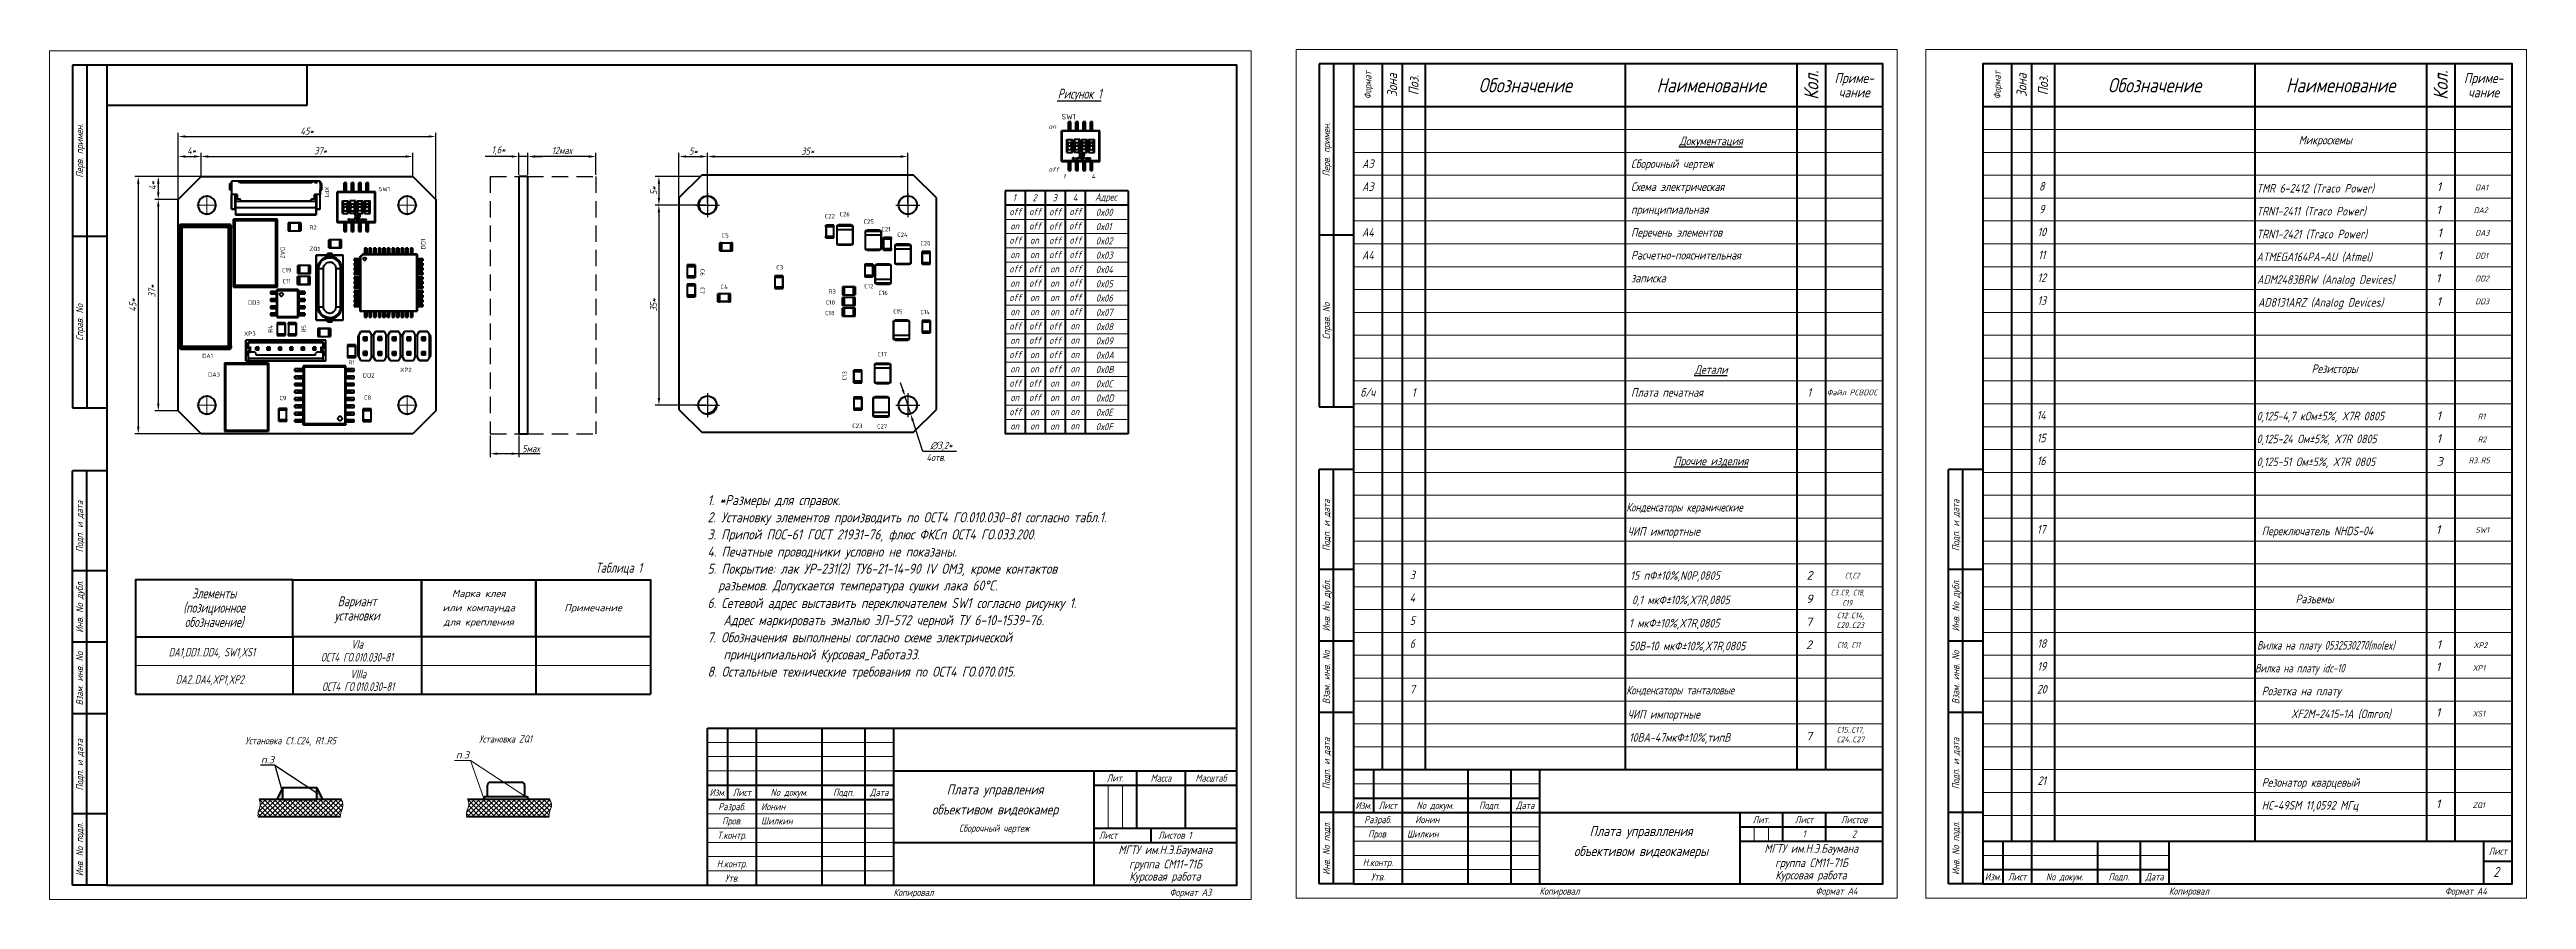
# Model space of a CAD drawing. Header units: millimetres. Extents: x 0 to 866, y 0 to 297.
import ezdxf
from ezdxf.enums import TextEntityAlignment as Align

# ---------------------------------------------------------------- set-up
doc = ezdxf.new("R2010")
doc.units = ezdxf.units.MM
doc.linetypes.add('ACAD_ISO10W100', pattern=[18, 12, -3, 0, -3])
doc.linetypes.add('DASHED2', pattern=[9.525, 6.35, -3.175])
for name, color, linetype, lineweight in [('AXIS', 2, 'ACAD_ISO10W100', 25), ('OSN25', 2, 'Continuous', 20), ('OSN50', 3, 'Continuous', 50), ('TEXT', 1, 'Continuous', 30)]:
    doc.layers.add(name, color=color, linetype=linetype, lineweight=lineweight)
doc.layers.add('Dim', color=2, linetype='Continuous')
doc.layers.add('Hatch', color=4, linetype='Continuous')
doc.styles.add('E', font='simplex.shx', dxfattribs={"width": 0.8, "oblique": 15})
doc.styles.add('E1', font='simplex.shx', dxfattribs={"oblique": 15})
doc.styles.add('ISOCPEUR0', font='isocpeur.ttf', dxfattribs={"height": 3.704167})
doc.styles.add('ISOCPEUR1', font='isocpeui.ttf', dxfattribs={"height": 4.7625})

msp = doc.modelspace()

# ---------------------------------------------------------------- texts
at = {"layer": 'Dim', "color": 1, "insert": (311.71, 158.62), "char_height": 2.5, "attachment_point": 5, "style": 'E'}
msp.add_mtext('∅3,2*', dxfattribs=at)
at = {"layer": 'TEXT', "style": 'E', "oblique": 15, "width": 0.8}
for s, height, p in [('Формат', 2.5, (460.8, 284.95)), ('Зона', 3.5, (469.3, 284.95)), ('Поз.', 3.5, (476.8, 284.95)), ('Кол.', 5, (615.8, 284.95)), ('Формат', 2.5, (680.8, 284.95)), ('Зона', 3.5, (689.3, 284.95)), ('Поз.', 3.5, (696.8, 284.95)), ('Кол.', 5, (835.8, 284.95)), ('Перв. примен.', 2.5, (10.5, 262)), ('Перв. примен.', 2.5, (446.3, 262.45)), ('Справ. No', 2.5, (10.5, 202)), ('Справ. No', 2.5, (446.3, 202.45)), ('Подп. и дата', 2.5, (10.5, 130.5)), ('Подп. и дата', 2.5, (446.3, 130.95)), ('Подп. и дата', 2.5, (666.3, 130.95)), ('Инв. No дубл.', 2.5, (10.5, 102.49)), ('Инв. No дубл.', 2.5, (446.3, 102.94)), ('Инв. No дубл.', 2.5, (666.3, 102.94)), ('Взам. инв. No', 2.5, (10.5, 77.33)), ('Взам. инв. No', 2.5, (446.3, 77.78)), ('Взам. инв. No', 2.5, (666.3, 77.78)), ('Подп. и дата', 2.5, (10.5, 47.16)), ('Подп. и дата', 2.5, (446.3, 47.61)), ('Подп. и дата', 2.5, (666.3, 47.61)), ('Инв. No подл.', 2.5, (10.5, 17.5)), ('Инв. No подл.', 2.5, (446.3, 17.94)), ('Инв. No подл.', 2.5, (666.3, 17.94))]:
    msp.add_text(s, height=height, rotation=90, dxfattribs=at).set_placement(p, align=Align.MIDDLE_CENTER)
for s, height, p in [('Обозначение', 5, (515.8, 284.95)), ('Наименование', 5, (580.8, 284.95)), ('Приме-', 3.5, (630.8, 287.45)), ('Обозначение', 5, (735.8, 284.95)), ('Наименование', 5, (800.8, 284.95)), ('Приме-', 3.5, (850.8, 287.45)), ('чание', 3.5, (630.8, 282.45)), ('чание', 3.5, (850.8, 282.45)), ('%%uДокументация', 3, (580.8, 265.45)), ('Микросхемы', 3, (795.49, 265.76)), ('A3', 3, (460.8, 257.45)), ('8', 3, (696.37, 249.59)), ('A3', 3, (460.8, 249.45)), ('9', 3, (696.37, 241.59)), ('A4', 3, (460.8, 233.45)), ('10', 3, (696.37, 233.59)), ('A4', 3, (460.8, 225.45)), ('11', 3, (696.37, 225.59)), ('12', 3, (696.37, 217.59)), ('13', 3, (696.37, 209.59)), ('%%uДетали', 3, (580.8, 185.45)), ('Резисторы', 3, (798.76, 185.74)), ('б/ч', 3, (460.8, 177.45)), ('1', 3, (476.8, 177.45)), ('1', 3, (615.09, 177.45)), ('Файл PCBDOC', 2, (630.07, 177.45)), ('14', 3, (696.18, 169.5)), ('15', 3, (696.18, 161.5)), ('%%uПрочие изделия', 3, (580.8, 153.45)), ('16', 3, (696.18, 153.5)), ('17', 3, (696.18, 129.5)), ('3', 3, (476.37, 113.59)), ('4', 3, (476.37, 105.59)), ('5', 3, (476.37, 97.59)), ('6', 3, (476.37, 89.59)), ('18', 3, (696.37, 89.59)), ('19', 3, (696.37, 81.59)), ('7', 3, (476.37, 73.59)), ('20', 3, (696.37, 73.59)), ('Лит.', 2.5, (372.5, 42.5)), ('Масса', 2.5, (388.5, 42.5)), ('Масштаб', 2.5, (406, 42.5)), ('Изм.', 2.5, (233.5, 37.5)), ('Лист', 2.5, (242, 37.5)), ('No докум.', 2.5, (258.5, 37.5)), ('Подп.', 2.5, (277.5, 37.5)), ('Дата', 2.5, (290, 37.5)), ('Плата управления', 3.5, (330.5, 38.5)), ('21', 3, (696.37, 41.59)), ('Разраб.', 2.5, (238.5, 32.5)), ('Пров.', 2.5, (238.5, 27.5)), ('объективом видеокамер', 3.5, (330.5, 31.5)), ('Сборочный чертеж', 2.5, (330.16, 24.96)), ('Изм.', 2.5, (459.3, 32.95)), ('Разраб.', 2.5, (464.3, 27.95)), ('Лист', 2.5, (467.8, 32.95)), ('No докум.', 2.5, (484.3, 32.95)), ('Подп.', 2.5, (503.3, 32.95)), ('Дата', 2.5, (515.8, 32.95)), ('Лит.', 2.5, (598.3, 27.95)), ('Лист', 2.5, (613.3, 27.95)), ('Листов', 2.5, (630.8, 27.95)), ('Т.контр.', 2.5, (238.5, 22.5)), ('МГТУ им.Н.Э.Баумана', 3, (390, 17.41)), ('Пров.', 2.5, (464.3, 22.95)), ('объективом видеокамеры', 3.5, (556.3, 16.95)), ('Плата управлления', 3.5, (556.3, 23.95)), ('МГТУ им.Н.Э.Баумана', 3, (615.8, 17.86)), ('1', 2.5, (613.3, 22.95)), ('2', 2.5, (630.8, 22.95)), ('Лист', 2.5, (855.8, 16.95)), ('Н.контр.', 2.5, (238.5, 12.5)), ('Утв.', 2.5, (238.5, 7.5)), ('группа СМ11-71Б', 3, (390.09, 12.42)), ('Курсовая работа', 3, (389.91, 8.1)), ('Н.контр.', 2.5, (464.3, 12.95)), ('Утв.', 2.5, (464.3, 7.95)), ('группа СМ11-71Б', 3, (615.89, 12.87)), ('Курсовая работа', 3, (615.71, 8.55)), ('Изм.', 2.5, (679.3, 7.95)), ('Лист', 2.5, (687.8, 7.95)), ('No докум.', 2.5, (704.3, 7.95)), ('Подп.', 2.5, (723.3, 7.95)), ('Дата', 2.5, (735.8, 7.95)), ('2', 3.5, (855.21, 9.63))]:
    msp.add_text(s, height=height, dxfattribs=at).set_placement(p, align=Align.MIDDLE_CENTER)
at = {"layer": 'TEXT', "linetype": 'Continuous', "style": 'E', "oblique": 15, "width": 0.7}
for s, height, p in [('%%UРисунок 1', 3.5, (360.06, 281.96)), ('Таблица 1', 3.5, (198.95, 116.09)), ('(позиционное', 3.5, (57.52, 102.13)), ('Элементы', 3.5, (57.52, 107.13)), ('Вариант', 3.5, (107.52, 104.38)), ('обозначение)', 3.5, (57.52, 97.13)), ('установки', 3.5, (107.52, 99.38)), ('DA1,DD1..DD4, SW1,XS1', 3, (56.74, 86.56)), ('VIа', 3, (107.46, 89.3)), ('DA2..DA4,XP1,XP2', 3, (55.99, 77)), ('ОСТ4 ГО.010.030-81', 3, (107.46, 84.77)), ('VIIIа', 3, (107.85, 78.91)), ('ОСТ4 ГО.010.030-81', 3, (107.85, 74.5)), ('Установка C1..C24, R1..R5', 2.5, (84.28, 55.58)), ('Установка ZQ1', 2.5, (159.35, 56.18))]:
    msp.add_text(s, height=height, dxfattribs=at).set_placement(p, align=Align.MIDDLE_CENTER)
at = {"layer": 'TEXT', "color": 1}
for s, height, style, p in [('on', 1.671, 'ISOCPEUR1', (349.16, 269.67)), ('SW1', 1.95, 'ISOCPEUR0', (353.73, 272.98)), ('off', 1.671, 'ISOCPEUR1', (349.16, 254.67)), ('1', 1.67, 'ISOCPEUR1', (354.16, 252.17)), ('4', 1.67, 'ISOCPEUR1', (364.16, 252.17)), ('SW1', 1.516, 'ISOCPEUR0', (115.02, 247.86)), ('R2', 1.516, 'ISOCPEUR0', (90.82, 234.36)), ('C22', 1.516, 'ISOCPEUR0', (271, 238.36)), ('C26', 1.516, 'ISOCPEUR0', (276.15, 239.06)), ('C25', 1.516, 'ISOCPEUR0', (284.55, 236.46)), ('C21', 1.516, 'ISOCPEUR0', (290.8, 233.81)), ('ZQ1', 1.516, 'ISOCPEUR0', (90.85, 226.91)), ('C5', 1.516, 'ISOCPEUR0', (234.97, 231.62)), ('C24', 1.516, 'ISOCPEUR0', (296.31, 231.88)), ('C20', 1.516, 'ISOCPEUR0', (304.41, 228.89)), ('C19', 1.516, 'ISOCPEUR0', (81.27, 219.46)), ('C11', 1.516, 'ISOCPEUR0', (81.43, 215.61)), ('C3', 1.516, 'ISOCPEUR0', (254.02, 220.46)), ('DD3', 1.516, 'ISOCPEUR0', (69.42, 208.14)), ('C4', 1.516, 'ISOCPEUR0', (234.6, 213.61)), ('C10', 1.516, 'ISOCPEUR0', (271.34, 208.16)), ('R3', 1.516, 'ISOCPEUR0', (272.26, 211.96)), ('C12', 1.516, 'ISOCPEUR0', (284.79, 213.86)), ('C16', 1.516, 'ISOCPEUR0', (289.74, 211.51)), ('C18', 1.516, 'ISOCPEUR0', (271.1, 204.46)), ('C15', 1.516, 'ISOCPEUR0', (294.88, 205.01)), ('C14', 1.516, 'ISOCPEUR0', (304.41, 204.81)), ('DA1', 1.516, 'ISOCPEUR0', (53.36, 189.46)), ('XP3', 1.516, 'ISOCPEUR0', (67.96, 197.25)), ('C17', 1.516, 'ISOCPEUR0', (289.47, 190.06)), ('DA3', 1.516, 'ISOCPEUR0', (55.42, 182.96)), ('R1', 1.516, 'ISOCPEUR0', (104.47, 187.15)), ('DD2', 1.516, 'ISOCPEUR0', (109.51, 182.66)), ('XP2', 1.516, 'ISOCPEUR0', (122.52, 184.56)), ('C9', 1.516, 'ISOCPEUR0', (80.37, 174.73)), ('C8', 1.516, 'ISOCPEUR0', (109.92, 174.86)), ('C23', 1.516, 'ISOCPEUR0', (280.6, 165.01)), ('C27', 1.516, 'ISOCPEUR0', (289.25, 164.81))]:
    msp.add_text(s, height=height, dxfattribs=dict(at, style=style)).set_placement(p)
at = {"layer": 'TEXT', "style": 'E', "oblique": 15, "width": 0.8}
for s, height, p in [('Сборочный чертеж', 3, (552.8, 257.45)), ('Схема электрическая', 3, (552.8, 249.45)), ('принципиальная', 3, (552.8, 241.45)), ('Перечень элементов', 3, (552.8, 233.45)), ('Расчетно-пояснительная', 3, (552.8, 225.45)), ('записка', 3, (552.8, 217.45)), ('Плата печатная', 3, (552.8, 177.45)), ('Ионин', 2.5, (248.7, 32.5)), ('Шилкин', 2.5, (248.7, 27.5)), ('Ионин', 2.5, (477.37, 27.95)), ('Лист', 2.5, (366.84, 22.5)), ('Листов 1', 2.5, (387.51, 22.5)), ('Шилкин', 2.5, (474.5, 22.95))]:
    msp.add_text(s, height=height, dxfattribs=at).set_placement(p, align=Align.MIDDLE_LEFT)
at = {"layer": 'TEXT', "color": 1, "style": 'ISOCPEUR0'}
for s, rotation, p in [('XP1', -90, (96.21, 249.49)), ('DA2', -90, (80.76, 228.43)), ('DD1', 90, (131.39, 227.5)), ('C6', -90, (227.46, 220.68)), ('C7', -90, (227.46, 214.28)), ('R4', 90, (77.99, 198.33)), ('R5', 90, (89.64, 198.37)), ('C13', 90, (278.64, 181.64))]:
    msp.add_text(s, height=1.516, rotation=rotation, dxfattribs=at).set_placement(p)
at = {"layer": 'TEXT', "oblique": 15}
for s, height, style, width, p in [('1', 2.5, 'E', 0.8, (336.67, 244.35)), ('2', 2.5, 'E', 0.8, (343.57, 244.35)), ('3', 2.5, 'E', 0.8, (350.59, 244.32)), ('4', 2.5, 'E', 0.8, (357.68, 244.4)), ('Адрес', 2.5, 'E', 0.8, (365.5, 244.56)), ('TMR 6-2412 (Traco Power)', 3, 'E1', 0.8, (771.42, 247.37)), ('TRN1-2411 (Traco Power)', 3, 'E1', 0.8, (771.42, 239.37)), ('DA1', 2, 'E1', 0.8, (847.86, 248.17)), ('off', 2.5, 'E', 0.8, (335.45, 239.44)), ('on', 2.5, 'E', 0.8, (335.82, 234.44)), ('off', 2.5, 'E', 0.8, (342.34, 239.44)), ('off', 2.5, 'E', 0.8, (342.34, 234.44)), ('off', 2.5, 'E', 0.8, (349.36, 239.41)), ('off', 2.5, 'E', 0.8, (349.36, 234.41)), ('off', 2.5, 'E', 0.8, (356.32, 234.49)), ('off', 2.5, 'E', 0.8, (356.46, 239.49)), ('0x00', 2.5, 'E', 0.8, (365.73, 239.22)), ('0x01', 2.5, 'E', 0.8, (365.73, 234.22)), ('TRN1-2421 (Traco Power)', 3, 'E1', 0.8, (771.42, 231.37)), ('DA2', 2, 'E1', 0.8, (847.36, 240.2)), ('DA3', 2, 'E1', 0.8, (847.9, 232.3)), ('off', 2.5, 'E', 0.8, (335.45, 229.44)), ('on', 2.5, 'E', 0.8, (335.82, 224.44)), ('on', 2.5, 'E', 0.8, (342.72, 229.44)), ('on', 2.5, 'E', 0.8, (342.72, 224.44)), ('off', 2.5, 'E', 0.8, (349.36, 229.41)), ('off', 2.5, 'E', 0.8, (349.36, 224.41)), ('off', 2.5, 'E', 0.8, (356.46, 229.49)), ('off', 2.5, 'E', 0.8, (356.46, 224.49)), ('0x02', 2.5, 'E', 0.8, (365.73, 229.22)), ('0x03', 2.5, 'E', 0.8, (365.73, 224.22)), ('ATMEGA164PA-AU (Atmel)', 3, 'E1', 0.8, (771.42, 223.37)), ('DD1', 2, 'E1', 0.8, (847.9, 224.3)), ('off', 2.5, 'E', 0.8, (335.45, 219.44)), ('off', 2.5, 'E', 0.8, (342.34, 219.44)), ('off', 2.5, 'E', 0.8, (342.34, 214.44)), ('on', 2.5, 'E', 0.8, (349.74, 219.41)), ('off', 2.5, 'E', 0.8, (356.46, 219.49)), ('off', 2.5, 'E', 0.8, (356.46, 214.49)), ('0x04', 2.5, 'E', 0.8, (365.73, 219.22)), ('0x05', 2.5, 'E', 0.8, (365.73, 214.22)), ('ADM2483BRW (Analog Devices)', 3, 'E1', 0.8, (771.65, 215.45)), ('DD2', 2, 'E1', 0.8, (847.9, 216.3)), ('off', 2.5, 'E', 0.8, (335.45, 209.44)), ('on', 2.5, 'E', 0.8, (335.82, 214.44)), ('on', 2.5, 'E', 0.8, (342.72, 209.44)), ('on', 2.5, 'E', 0.8, (349.74, 214.41)), ('on', 2.5, 'E', 0.8, (349.74, 209.41)), ('off', 2.5, 'E', 0.8, (356.46, 209.49)), ('0x06', 2.5, 'E', 0.8, (365.73, 209.22)), ('AD8131ARZ (Analog Devices)', 3, 'E1', 0.8, (771.94, 207.45)), ('DD3', 2, 'E1', 0.8, (847.9, 208.3)), ('off', 2.5, 'E', 0.8, (335.45, 199.44)), ('on', 2.5, 'E', 0.8, (335.82, 204.44)), ('off', 2.5, 'E', 0.8, (342.34, 199.44)), ('on', 2.5, 'E', 0.8, (342.72, 204.44)), ('off', 2.5, 'E', 0.8, (349.36, 199.41)), ('on', 2.5, 'E', 0.8, (349.74, 204.41)), ('off', 2.5, 'E', 0.8, (356.46, 204.49)), ('on', 2.5, 'E', 0.8, (356.83, 199.49)), ('0x07', 2.5, 'E', 0.8, (365.73, 204.22)), ('0x08', 2.5, 'E', 0.8, (365.73, 199.22)), ('off', 2.5, 'E', 0.8, (335.45, 189.44)), ('on', 2.5, 'E', 0.8, (335.82, 194.44)), ('off', 2.5, 'E', 0.8, (342.34, 194.44)), ('on', 2.5, 'E', 0.8, (342.72, 189.44)), ('off', 2.5, 'E', 0.8, (349.36, 194.41)), ('off', 2.5, 'E', 0.8, (349.36, 189.41)), ('on', 2.5, 'E', 0.8, (356.83, 194.49)), ('on', 2.5, 'E', 0.8, (356.83, 189.49)), ('0x09', 2.5, 'E', 0.8, (365.73, 194.22)), ('0x0A', 2.5, 'E', 0.8, (365.73, 189.22)), ('off', 2.5, 'E', 0.8, (335.45, 179.44)), ('on', 2.5, 'E', 0.8, (335.82, 184.44)), ('off', 2.5, 'E', 0.8, (342.34, 179.44)), ('on', 2.5, 'E', 0.8, (342.72, 184.44)), ('off', 2.5, 'E', 0.8, (349.36, 184.41)), ('on', 2.5, 'E', 0.8, (356.83, 184.49)), ('0x0B', 2.5, 'E', 0.8, (365.73, 184.22)), ('on', 2.5, 'E', 0.8, (335.82, 174.44)), ('off', 2.5, 'E', 0.8, (342.34, 174.44)), ('on', 2.5, 'E', 0.8, (349.74, 179.41)), ('on', 2.5, 'E', 0.8, (349.74, 174.41)), ('on', 2.5, 'E', 0.8, (356.83, 179.49)), ('on', 2.5, 'E', 0.8, (356.83, 174.49)), ('0x0C', 2.5, 'E', 0.8, (365.73, 179.22)), ('0x0D', 2.5, 'E', 0.8, (365.73, 174.22)), ('off', 2.5, 'E', 0.8, (335.45, 169.44)), ('on', 2.5, 'E', 0.8, (335.82, 164.44)), ('on', 2.5, 'E', 0.8, (342.72, 169.44)), ('on', 2.5, 'E', 0.8, (342.72, 164.44)), ('on', 2.5, 'E', 0.8, (349.74, 169.41)), ('on', 2.5, 'E', 0.8, (349.74, 164.41)), ('on', 2.5, 'E', 0.8, (356.83, 169.49)), ('on', 2.5, 'E', 0.8, (356.83, 164.49)), ('0x0E', 2.5, 'E', 0.8, (365.73, 169.22)), ('0x0F', 2.5, 'E', 0.8, (365.73, 164.22)), ('0,125-4,7 кОм±5%%%, X7R 0805', 3, 'E1', 0.8, (771.48, 167.67)), ('R1', 2, 'E1', 0.8, (848.78, 168.02)), ('4отв.', 2.5, 'E', 0.8, (306.53, 153.44)), ('0,125-24 Ом±5%%%, X7R 0805', 3, 'E1', 0.8, (771.48, 159.67)), ('R2', 2, 'E1', 0.8, (848.78, 160.02)), ('0,125-51 Ом±5%%%, X7R 0805', 3, 'E1', 0.8, (771.48, 151.67)), ('R3..R5', 2, 'E1', 0.8, (845.6, 152.67)), ('Переключатель NHDS-04', 3, 'E1', 0.8, (773.26, 127.46)), ('SW1', 2, 'E1', 0.8, (847.9, 128.3)), ('C1,C2', 2, 'E1', 0.7, (627.49, 112.34)), ('C3..C9, C18,', 2, 'E1', 0.7, (622.59, 106.42)), ('C19', 2, 'E1', 0.7, (626.66, 102.8)), ('Разъемы', 3, 'E1', 0.8, (785.09, 103.67)), ('C20..C23', 2, 'E1', 0.8, (624.63, 95.02)), ('C12..C14,', 2, 'E1', 0.8, (624.69, 98.4)), ('C10, C11', 2, 'E1', 0.7, (624.84, 88.11)), ('Вилка на плату 0532530270(molex)', 3, 'E1', 0.7, (771.63, 87.46)), ('XP2', 2, 'E1', 0.8, (847.27, 88.01)), ('8. Остальные технические требования по ОСТ4 ГО.070.015.', 3.5, 'E', 0.8, (230, 78)), ('Вилка на плату idc-10', 3, 'E1', 0.7, (770.94, 79.46)), ('XP1', 2, 'E1', 0.8, (846.92, 80.04)), ('Розетка на плату ', 3, 'E1', 0.8, (773.26, 71.46)), ('XF2M-2415-1A (Omron)', 3, 'E1', 0.8, (783.51, 63.46)), ('XS1', 2, 'E1', 0.8, (846.92, 64.04)), ('C24..C27', 2, 'E1', 0.8, (624.63, 55.02)), ('C15..C17,', 2, 'E1', 0.8, (624.69, 58.4)), ('Резонатор кварцевый ', 3, 'E1', 0.8, (773.26, 39.46)), ('HC-49SM 11,0592 МГц', 3, 'E1', 0.8, (773.26, 31.46)), ('ZQ1', 2, 'E1', 0.8, (846.92, 32.04))]:
    msp.add_text(s, height=height, dxfattribs=dict(at, style=style, width=width)).set_placement(p)
at = {"layer": 'TEXT', "style": 'E1', "oblique": 15}
for s, p in [('1', (834.29, 239.86)), ('1', (834.44, 247.93)), ('1', (834.67, 231.8)), ('1', (834.67, 223.8)), ('1', (834.12, 215.93)), ('1', (834.35, 207.76)), ('1', (834.36, 167.78)), ('1', (834.36, 159.78)), ('3', (834.36, 151.78)), ('1', (834.12, 127.93)), ('2', (614.12, 111.93)), ('9', (614.01, 103.73)), ('7', (613.92, 95.67)), ('2', (613.92, 87.67)), ('1', (834.35, 87.73)), ('1', (834.12, 79.93)), ('1', (834.12, 63.93)), ('7', (613.92, 55.67)), ('1', (834.12, 31.93))]:
    msp.add_text(s, height=3, dxfattribs=at).set_placement(p)
at = {"layer": 'TEXT', "linetype": 'Continuous', "style": 'E', "oblique": 15, "width": 0.8}
for s, height, p in [('1. *Размеры для справок.', 3.5, (230, 138)), ('2. Установку элементов производить по ОСТ4 ГО.010.030-81 согласно табл.1.', 3.5, (230, 132)), ('3. Припой ПОС-61 ГОСТ 21931-76, флюс ФКСп ОСТ4 ГО.033.200.', 3.5, (230, 126)), ('4. Печатные проводники условно не показаны.', 3.5, (230, 120)), ('5. Покрытие: лак УP-231(2) ТУ6-21-14-90 IV ОМЗ, кроме контактов', 3.5, (230, 114)), ('6. Сетевой адрес выставить переключателем SW1 согласно рисунку 1.', 3.5, (230, 102)), ('  разъемов. Допускается температура сушки лака 60%%DC.', 3.5, (230, 108.14)), ('   Адрес маркировать эмалью ЭЛ-572 черной ТУ 6-10-1539-76. ', 3.5, (230, 96)), ('7. Обозначения выполнены согласно схеме электрической  ', 3.5, (230, 90)), ('   принципиальной Курсовая_РаботаЭ3.', 3.5, (230, 84)), ('Копировал', 2.5, (295, 1.25)), ('Формат A3', 2.5, (391.5, 1.25)), ('Копировал', 2.5, (520.8, 1.7)), ('Формат A4', 2.5, (617.3, 1.7)), ('Копировал', 2.5, (740.8, 1.7)), ('Формат A4', 2.5, (837.3, 1.7))]:
    msp.add_text(s, height=height, dxfattribs=at).set_placement(p)
at = {"layer": 'TEXT', "lineweight": 30, "style": 'E1', "oblique": 15}
for s, width, p in [('Конденсаторы керамические', 0.73, (551.15, 135.77)), ('ЧИП импортные', 0.8, (551.6, 127.31)), ('15 пФ±10%%%,N0P,0805', 0.8, (552.55, 111.88)), ('0,1 мкФ±10%%%,X7R,0805', 0.8, (553.12, 103.33)), ('1 мкФ±10%%%,X7R,0805', 0.8, (552.11, 95.22)), ('50В-10 мкФ±10%%%,X7R,0805', 0.8, (552.11, 87.22)), ('Конденсаторы танталовые', 0.73, (551.15, 71.77)), ('ЧИП импортные', 0.8, (551.6, 63.31)), ('10ВА-47мкФ±10%%%,типB', 0.8, (552.11, 55.22))]:
    msp.add_text(s, height=3, dxfattribs=dict(at, width=width)).set_placement(p)
at = {"layer": 'TEXT', "linetype": 'Continuous', "style": 'E', "oblique": 15}
for s, p in [('Марка клея', (150.02, 107.13)), ('или компаунда', (150.02, 102.13)), ('для крепления', (150.02, 97.13)), ('Примечание', (190.02, 102.13)), ('п.3', (76.21, 48.88)), ('п.3', (144.36, 50.61))]:
    msp.add_text(s, height=2.5, dxfattribs=at).set_placement(p, align=Align.MIDDLE_CENTER)
at = {"layer": 'TEXT', "char_height": 2.5, "attachment_point": 5, "style": 'E'}
for s, insert in [('45*', (90, 268.88)), ('4*', (49.61, 262.04)), ('37*', (94.71, 261.99)), ('1,6*', (156.92, 262.08)), ('12мах', (179.1, 262.08)), ('5*', (225, 261.88)), ('35*', (265, 261.88)), ('5мах', (168.25, 157.77))]:
    msp.add_mtext(s, dxfattribs=dict(at, insert=insert))
at = {"layer": 'TEXT', "char_height": 2.5, "attachment_point": 5, "rotation": 90, "style": 'E'}
for s, insert in [('4*', (35.98, 249.8)), ('5*', (211.13, 248)), ('45*', (29.13, 208)), ('37*', (35.79, 212.9)), ('35*', (211.13, 208))]:
    msp.add_mtext(s, dxfattribs=dict(at, insert=insert))

# ---------------------------------------------------------------- hatches: boundary and pattern name
at = {"layer": 'Hatch', "linetype": 'Continuous'}
h = msp.add_hatch(dxfattribs=at)
h.set_pattern_fill('ANSI37', color=256, scale=10, style=0)
h.set_pattern_definition([(45, (28.4654, -43.961), (-0.883883, 0.883883), []), (135, (28.4654, -43.961), (-0.883883, -0.883883), [])])
edge = h.paths.add_edge_path()
edge.add_spline(control_points=[(101.75, 29.04), (101.73, 29.49), (101.81, 30.76), (102.84, 32.7), (102.36, 34.3), (102.02, 35.04)], knot_values=[1.269176, 1.269176, 1.269176, 1.269176, 2.638884, 5.103763, 7.43751, 7.43751, 7.43751, 7.43751], degree=3, periodic=0)
edge.add_line((102.02, 35.04), (73.26, 35.04))
edge.add_spline(control_points=[(73.26, 35.04), (73.54, 34.39), (73.91, 32.89), (72.88, 30.96), (72.84, 29.59), (72.88, 29.04)], knot_values=[1.568624, 1.568624, 1.568624, 1.568624, 3.602924, 6.067803, 7.722318, 7.722318, 7.722318, 7.722318], degree=3, periodic=0)
edge.add_line((72.88, 29.04), (101.75, 29.04))
h = msp.add_hatch(dxfattribs=at)
h.set_pattern_fill('ANSI37', color=256, scale=10, style=0)
h.set_pattern_definition([(45, (101.3563, -43.961), (-0.883883, 0.883883), []), (135, (101.3563, -43.961), (-0.883883, -0.883883), [])])
edge = h.paths.add_edge_path()
edge.add_spline(control_points=[(174.64, 29.04), (174.62, 29.49), (174.7, 30.76), (175.73, 32.7), (175.25, 34.3), (174.91, 35.04)], knot_values=[1.269176, 1.269176, 1.269176, 1.269176, 2.638884, 5.103763, 7.43751, 7.43751, 7.43751, 7.43751], degree=3, periodic=0)
edge.add_line((174.91, 35.04), (146.15, 35.04))
edge.add_spline(control_points=[(146.15, 35.04), (146.43, 34.39), (146.8, 32.89), (145.77, 30.96), (145.73, 29.59), (145.78, 29.04)], knot_values=[1.568624, 1.568624, 1.568624, 1.568624, 3.602924, 6.067803, 7.722318, 7.722318, 7.722318, 7.722318], degree=3, periodic=0)
edge.add_line((145.78, 29.04), (174.64, 29.04))
at = {"layer": 'OSN50', "linetype": 'Continuous'}
h = msp.add_hatch(color=256, dxfattribs=at)
h.paths.add_polyline_path([(79.47, 35.04), (81.47, 35.04), (81.47, 39.04)])
h.paths.add_polyline_path([(93.47, 35.04), (95.47, 35.04), (93.47, 39.04)])
at = {"layer": 'OSN50'}
for points in [[(151.47, 35.04), (152.07, 35.04, 1)], [(167.07, 35.04), (167.07, 35.04), (167.67, 35.04, 0.999547)]]:
    msp.add_hatch(color=256, dxfattribs=at).paths.add_polyline_path(points)

# ---------------------------------------------------------------- linework, layer by layer
for p, q in [((55, 246.5), (55, 246.32)), ((125, 246.5), (125, 246.32)), ((230, 246.5), (230, 246.32)), ((300, 247), (300, 246.82)), ((55, 176.5), (55, 176.32)), ((125, 176.51), (125, 176.33)), ((300, 177.01), (300, 176.83))]:
    msp.add_line(p, q)
at = {"color": 18, "true_color": 0x000000}
for centre, start, end in [((55, 243), 90, 180), ((55, 243), 180, 270), ((55, 243), 0, 90), ((55, 243), 270, 0), ((230, 243), 90, 180), ((230, 243), 180, 270), ((230, 243), 0, 90), ((230, 243), 270, 0), ((55, 173), 90, 180), ((55, 173), 0, 90), ((125, 173), 90, 180), ((125, 173), 0, 90), ((230, 173.5), 270, 0), ((55, 173), 180, 270), ((55, 173), 270, 0), ((125, 173), 180, 270), ((125, 173), 270, 0)]:
    msp.add_arc(centre, 3.1, start, end, dxfattribs=at)
at = {"layer": 'AXIS'}
for p, q in [((225.8, 243), (234.2, 243)), ((230, 247.2), (230, 238.8)), ((295.8, 243), (304.2, 243)), ((300, 247.2), (300, 238.8)), ((230, 177.2), (230, 168.8)), ((300, 177.2), (300, 168.8)), ((225.8, 173), (234.2, 173)), ((295.8, 173), (304.2, 173))]:
    msp.add_line(p, q, dxfattribs=at)
at = {"layer": 'Dim'}
for p, q in [((45, 260.63), (45, 268.25)), ((45, 245), (45, 261.25)), ((47.5, 267), (132.5, 267)), ((47.5, 260), (50.5, 260)), ((53, 253.63), (53, 261.25)), ((53, 253), (53, 261.25)), ((55.5, 260), (124.5, 260)), ((127, 253), (127, 261.25)), ((135, 245), (135, 268.25)), ((161.5, 260), (152.33, 260)), ((164, 253.63), (164, 261.25)), ((167.2, 260), (164, 260)), ((167.2, 253.63), (167.2, 261.25)), ((167.2, 253.63), (167.2, 261.25)), ((188.5, 260), (169.7, 260)), ((169.7, 260), (172.2, 260)), ((191, 253.63), (191, 261.25)), ((220, 245.63), (220, 261.25)), ((222.5, 260), (227.5, 260)), ((230, 243.62), (230, 261.25)), ((230, 260.63), (230, 261.25)), ((232.5, 260), (297.5, 260)), ((300, 243.62), (300, 261.25)), ((37.38, 253), (29.76, 253)), ((53, 253), (36.76, 253)), ((227.38, 253), (211.75, 253)), ((31.01, 250.5), (31.01, 165.5)), ((45, 245), (36.76, 245)), ((37.38, 245), (36.76, 245)), ((38.01, 250.5), (38.01, 247.5)), ((38.01, 242.5), (38.01, 173.5)), ((229.38, 243), (211.75, 243)), ((219.38, 243), (211.75, 243)), ((213, 250.5), (213, 245.5)), ((213, 240.5), (213, 175.5)), ((298.25, 178.43), (297.49, 180.81)), ((299.02, 176.05), (300.98, 169.95)), ((45, 171), (36.76, 171)), ((229.38, 173), (211.75, 173)), ((305.24, 156.73), (301.75, 167.57)), ((53, 163), (29.76, 163)), ((154, 162.37), (154, 154.75)), ((171.5, 156), (156.5, 156)), ((164, 162.37), (164, 154.75)), ((316.98, 156.73), (305.24, 156.73)), ((78.75, 47.04), (73.75, 47.04)), ((78.75, 47.04), (81.25, 38.29)), ((78.75, 47.04), (93.75, 37.04))]:
    msp.add_line(p, q, dxfattribs=at)
at = {"layer": 'Dim', "linetype": 'DASHED2', "ltscale": 0.9}
for p, q in [((154, 253), (164, 253)), ((154, 253), (154, 163)), ((167, 253), (191, 253)), ((191, 253), (191, 163)), ((154, 163), (164, 163)), ((167, 163), (191, 163))]:
    msp.add_line(p, q, dxfattribs=at)
at = {"layer": 'Dim'}
for points in [[(47.5, 267.42), (47.5, 266.58), (45, 267)], [(47.5, 260.42), (47.5, 259.58), (45, 260)], [(50.5, 260.42), (50.5, 259.58), (53, 260)], [(55.5, 260.42), (55.5, 259.58), (53, 260)], [(124.5, 260.42), (124.5, 259.58), (127, 260)], [(132.5, 267.42), (132.5, 266.58), (135, 267)], [(161.5, 260.42), (161.5, 259.58), (164, 260)], [(169.7, 260.42), (169.7, 259.58), (167.2, 260)], [(169.7, 260.42), (169.7, 259.58), (167.2, 260)], [(188.5, 260.42), (188.5, 259.58), (191, 260)], [(222.5, 260.42), (222.5, 259.58), (220, 260)], [(227.5, 260.42), (227.5, 259.58), (230, 260)], [(232.5, 260.42), (232.5, 259.58), (230, 260)], [(297.5, 260.42), (297.5, 259.58), (300, 260)], [(30.59, 250.5), (31.43, 250.5), (31.01, 253)], [(37.59, 250.5), (38.43, 250.5), (38.01, 253)], [(212.58, 250.5), (213.42, 250.5), (213, 253)], [(37.59, 247.5), (38.43, 247.5), (38.01, 245)], [(37.59, 242.5), (38.43, 242.5), (38.01, 245)], [(212.58, 245.5), (213.42, 245.5), (213, 243)], [(212.58, 240.5), (213.42, 240.5), (213, 243)], [(37.59, 173.5), (38.43, 173.5), (38.01, 171)], [(212.58, 175.5), (213.42, 175.5), (213, 173)], [(298.65, 178.55), (297.86, 178.3), (299.02, 176.05)], [(30.59, 165.5), (31.43, 165.5), (31.01, 163)], [(302.14, 167.7), (301.35, 167.45), (300.98, 169.95)], [(156.5, 156.42), (156.5, 155.58), (154, 156)], [(161.5, 156.42), (161.5, 155.58), (164, 156)]]:
    msp.add_solid(points, dxfattribs=at)
at = {"layer": 'OSN25'}
for p, q in [((455.8, 269.45), (640.8, 269.45)), ((675.8, 269.45), (860.8, 269.45)), ((455.8, 261.45), (640.8, 261.45)), ((675.8, 261.45), (860.8, 261.45)), ((455.8, 253.45), (640.8, 253.45)), ((675.8, 253.45), (860.8, 253.45)), ((455.8, 245.45), (640.8, 245.45)), ((455.8, 245.45), (640.8, 245.45)), ((675.8, 245.45), (860.8, 245.45)), ((675.8, 245.45), (860.8, 245.45)), ((455.8, 237.45), (640.8, 237.45)), ((675.8, 237.45), (860.8, 237.45)), ((455.8, 229.45), (640.8, 229.45)), ((675.8, 229.45), (860.8, 229.45)), ((455.8, 221.45), (640.8, 221.45)), ((675.8, 221.45), (860.8, 221.45)), ((455.8, 213.45), (640.8, 213.45)), ((675.8, 213.45), (860.8, 213.45)), ((455.8, 205.45), (640.8, 205.45)), ((675.8, 205.45), (860.8, 205.45)), ((455.8, 197.45), (640.8, 197.45)), ((675.8, 197.45), (860.8, 197.45)), ((455.8, 189.45), (640.8, 189.45)), ((675.8, 189.45), (860.8, 189.45)), ((455.8, 181.45), (640.8, 181.45)), ((455.8, 173.45), (640.8, 173.45)), ((675.8, 181.45), (860.8, 181.45)), ((675.8, 173.45), (860.8, 173.45)), ((455.8, 165.45), (640.8, 165.45)), ((675.8, 165.45), (860.8, 165.45)), ((455.8, 157.45), (640.8, 157.45)), ((675.8, 157.45), (860.8, 157.45)), ((455.8, 149.45), (640.8, 149.45)), ((675.8, 149.45), (860.8, 149.45)), ((455.8, 141.45), (640.8, 141.45)), ((675.8, 141.45), (860.8, 141.45)), ((455.8, 133.45), (640.8, 133.45)), ((675.8, 133.45), (860.8, 133.45)), ((455.8, 125.45), (640.8, 125.45)), ((675.8, 125.45), (860.8, 125.45)), ((455.8, 117.45), (640.8, 117.45)), ((675.8, 117.45), (860.8, 117.45)), ((455.8, 109.45), (640.8, 109.45)), ((675.8, 109.45), (860.8, 109.45)), ((455.8, 101.45), (640.8, 101.45)), ((675.8, 101.45), (860.8, 101.45)), ((455.8, 93.45), (640.8, 93.45)), ((675.8, 93.45), (860.8, 93.45)), ((455.8, 85.45), (640.8, 85.45)), ((675.8, 85.45), (860.8, 85.45)), ((455.8, 77.45), (640.8, 77.45)), ((455.8, 69.45), (640.8, 69.45)), ((675.8, 77.45), (860.8, 77.45)), ((675.8, 69.45), (860.8, 69.45)), ((455.8, 61.45), (640.8, 61.45)), ((675.8, 61.45), (860.8, 61.45)), ((230, 55), (295, 55)), ((455.8, 53.45), (640.8, 53.45)), ((675.8, 53.45), (860.8, 53.45)), ((147.14, 48.62), (141.58, 48.62)), ((151.77, 35.34), (147.14, 48.62)), ((167.37, 35.34), (147.14, 48.62)), ((230, 50), (295, 50)), ((230, 45), (295, 45)), ((675.8, 45.45), (860.8, 45.45)), ((370, 40), (370, 25)), ((375, 40), (375, 25)), ((455.8, 40.45), (520.8, 40.45)), ((675.8, 37.45), (860.8, 37.45)), ((230, 30), (295, 30)), ((675.8, 29.45), (860.8, 29.45)), ((230, 25), (295, 25)), ((230, 20), (295, 20)), ((455.8, 25.45), (520.8, 25.45)), ((455.8, 20.45), (520.8, 20.45)), ((595.8, 25.45), (595.8, 20.45)), ((600.8, 25.45), (600.8, 20.45)), ((230, 15), (295, 15)), ((230, 10), (295, 10)), ((455.8, 15.45), (520.8, 15.45)), ((455.8, 10.45), (520.8, 10.45)), ((675.8, 15.45), (740.8, 15.45))]:
    msp.add_line(p, q, dxfattribs=at)
at = {"layer": 'OSN25', "color": 2}
for p, q in [((51.5, 243), (55, 243)), ((55, 243), (55, 246.5)), ((55, 243), (58.5, 243)), ((55, 239.5), (55, 243)), ((121.5, 243), (125, 243)), ((125, 243), (125, 246.5)), ((125, 243), (128.5, 243)), ((125, 239.5), (125, 243)), ((226.5, 243), (230, 243)), ((230, 243), (230, 246.5)), ((230, 243), (233.5, 243)), ((230, 239.5), (230, 243)), ((300, 243.5), (300, 247)), ((300, 240), (300, 243.5)), ((55, 173), (55, 176.5)), ((125, 173.01), (125, 176.51)), ((230, 173.5), (230, 177)), ((230, 170), (230, 173.5)), ((300, 173.51), (300, 177.01)), ((300, 170.01), (300, 173.51)), ((51.5, 173), (55, 173)), ((55, 173), (58.5, 173)), ((55, 169.5), (55, 173)), ((121.5, 173.01), (125, 173.01)), ((125, 173.01), (128.5, 173.01)), ((125, 169.51), (125, 173.01))]:
    msp.add_line(p, q, dxfattribs=at)
at = {"layer": 'OSN25', "linetype": 'Continuous'}
for p, q in [((377, 238), (334, 238)), ((377, 233), (334, 233)), ((377, 228), (334, 228)), ((377, 223), (334, 223)), ((377, 218), (334, 218)), ((377, 213), (334, 213)), ((377, 208), (334, 208)), ((377, 203), (334, 203)), ((377, 198), (334, 198)), ((377, 193), (334, 193)), ((377, 188), (334, 188)), ((377, 183), (334, 183)), ((377, 178), (334, 178)), ((377, 173), (334, 173)), ((377, 168), (334, 168)), ((30.02, 81.88), (210.02, 81.88))]:
    msp.add_line(p, q, dxfattribs=at)
msp.add_lwpolyline([(0, 0), (420, 0), (420, 297), (0, 297)], close=True, dxfattribs=at)
at = {"layer": 'OSN25'}
for points in [[(435.8, 0.45), (645.8, 0.45), (645.8, 297.45), (435.8, 297.45)], [(655.8, 0.45), (865.8, 0.45), (865.8, 297.45), (655.8, 297.45)]]:
    msp.add_lwpolyline(points, close=True, dxfattribs=at)
at = {"layer": 'OSN25', "linetype": 'Continuous'}
for points, knots in [([(73.26, 35.04), (73.54, 34.39), (73.91, 32.89), (72.88, 30.96), (72.84, 29.59), (72.88, 29.04)], [1.568624, 1.568624, 1.568624, 1.568624, 3.602924, 6.067803, 7.722318, 7.722318, 7.722318, 7.722318]), ([(102.02, 35.04), (102.36, 34.3), (102.84, 32.7), (101.81, 30.76), (101.73, 29.49), (101.75, 29.04)], [1.269176, 1.269176, 1.269176, 1.269176, 3.602924, 6.067803, 7.43751, 7.43751, 7.43751, 7.43751]), ([(146.15, 35.04), (146.43, 34.39), (146.8, 32.89), (145.77, 30.96), (145.73, 29.59), (145.78, 29.04)], [1.568624, 1.568624, 1.568624, 1.568624, 3.602924, 6.067803, 7.722318, 7.722318, 7.722318, 7.722318]), ([(174.91, 35.04), (175.25, 34.3), (175.73, 32.7), (174.7, 30.76), (174.62, 29.49), (174.64, 29.04)], [1.269176, 1.269176, 1.269176, 1.269176, 3.602924, 6.067803, 7.43751, 7.43751, 7.43751, 7.43751])]:
    msp.add_open_spline(points, degree=3, knots=knots, dxfattribs=at)
at = {"layer": 'OSN50'}
for p, q in [((13, 292), (13, 172)), ((448.8, 292.45), (448.8, 172.45)), ((465.8, 292.45), (465.8, 45.45)), ((472.8, 292.45), (472.8, 45.45)), ((480.8, 292.45), (480.8, 45.45)), ((550.8, 292.45), (550.8, 45.45)), ((610.8, 292.45), (610.8, 45.45)), ((620.8, 292.45), (620.8, 45.45)), ((685.8, 292.45), (685.8, 20.45)), ((692.8, 292.45), (692.8, 20.45)), ((700.8, 292.45), (700.8, 20.45)), ((770.8, 292.45), (770.8, 20.45)), ((830.8, 292.45), (830.8, 20.45)), ((840.8, 292.45), (840.8, 20.45)), ((455.8, 277.45), (640.8, 277.45)), ((675.8, 277.45), (860.8, 277.45)), ((164, 253), (164, 163)), ((167.2, 253), (164, 253)), ((167.2, 163), (167.2, 253)), ((164, 163), (167.2, 163)), ((13, 5), (13, 150)), ((448.8, 5.45), (448.8, 150.45)), ((668.8, 5.45), (668.8, 150.45)), ((30.02, 91.88), (30.02, 71.88)), ((85.02, 91.88), (85.02, 71.88)), ((130.02, 91.88), (130.02, 71.88)), ((170.02, 91.88), (170.02, 71.88)), ((210.02, 91.88), (210.02, 71.88)), ((380, 45), (380, 25)), ((397, 45), (397, 25)), ((455.8, 45.45), (640.8, 45.45)), ((462.8, 45.45), (462.8, 30.45)), ((472.8, 45.45), (472.8, 5.45)), ((495.8, 45.45), (495.8, 5.45)), ((510.8, 45.45), (510.8, 5.45)), ((520.8, 45.45), (520.8, 5.45)), ((152.07, 36.04), (167.07, 36.04)), ((152.07, 35.04), (152.07, 36.04)), ((153.07, 36.04), (153.07, 40.04)), ((154.07, 41.04), (165.07, 41.04)), ((166.07, 40.04), (166.07, 36.04)), ((167.07, 36.04), (167.07, 35.04)), ((455.8, 35.45), (520.8, 35.45)), ((455.8, 30.45), (520.8, 30.45)), ((520.8, 30.45), (640.8, 30.45)), ((590.8, 30.45), (590.8, 5.45)), ((605.8, 30.45), (605.8, 20.45)), ((620.8, 30.45), (620.8, 20.45)), ((590.8, 25.45), (640.8, 25.45)), ((590.8, 20.45), (640.8, 20.45)), ((675.8, 20.45), (860.8, 20.45)), ((682.8, 20.45), (682.8, 5.45)), ((692.8, 20.45), (692.8, 5.45)), ((715.8, 20.45), (715.8, 5.45)), ((730.8, 20.45), (730.8, 5.45)), ((740.8, 20.45), (740.8, 5.45)), ((850.8, 20.45), (850.8, 5.45)), ((675.8, 10.45), (740.8, 10.45)), ((850.8, 13.45), (860.8, 13.45))]:
    msp.add_line(p, q, dxfattribs=at)
at = {"layer": 'OSN50', "color": 3}
for p, q in [((356.2, 269), (353.73, 269)), ((353.73, 269), (353.73, 258.3)), ((353.73, 269), (356.2, 269)), ((353.73, 258.3), (353.73, 269)), ((353.91, 268.82), (353.73, 269)), ((356.2, 269), (353.73, 269)), ((353.73, 269), (353.73, 258.3)), ((353.73, 269), (356.2, 269)), ((353.73, 258.3), (353.73, 269)), ((353.91, 268.82), (353.73, 269)), ((366.9, 268.82), (353.91, 268.82)), ((353.91, 258.49), (353.91, 268.82)), ((366.9, 268.82), (353.91, 268.82)), ((353.91, 258.49), (353.91, 268.82)), ((357, 272.15), (356.2, 272.15)), ((356.2, 272.15), (356.2, 269)), ((356.2, 272.15), (357, 272.15)), ((356.2, 270.57), (356.2, 272.15)), ((357, 272.15), (356.2, 272.15)), ((356.2, 272.15), (356.2, 269)), ((356.2, 272.15), (357, 272.15)), ((356.2, 270.57), (356.2, 272.15)), ((356.2, 270.53), (356.2, 270.57)), ((356.2, 270.57), (357, 270.57)), ((356.2, 270.53), (356.2, 270.57)), ((356.2, 270.57), (357, 270.57)), ((356.2, 270.48), (356.2, 270.53)), ((356.2, 270.48), (356.2, 270.53)), ((356.2, 270.44), (356.2, 270.48)), ((356.2, 270.44), (356.2, 270.48)), ((356.2, 270.41), (356.2, 270.44)), ((356.2, 270.41), (356.2, 270.44)), ((356.2, 270.39), (356.2, 270.41)), ((356.2, 270.39), (356.2, 270.41)), ((356.2, 269.88), (356.2, 270.39)), ((356.2, 270.39), (357, 270.39)), ((356.2, 269.88), (356.2, 270.39)), ((356.2, 270.39), (357, 270.39)), ((356.2, 269.8), (356.2, 269.88)), ((356.2, 269.88), (357, 269.88)), ((356.2, 269.8), (356.2, 269.88)), ((356.2, 269.88), (357, 269.88)), ((356.2, 269.68), (356.2, 269.8)), ((356.2, 269.68), (356.2, 269.8)), ((356.2, 269.54), (356.2, 269.68)), ((356.2, 269.54), (356.2, 269.68)), ((356.2, 269.38), (356.2, 269.54)), ((356.2, 269.38), (356.2, 269.54)), ((356.2, 269.2), (356.2, 269.38)), ((356.2, 269.2), (356.2, 269.38)), ((356.2, 268.98), (356.2, 269.2)), ((356.2, 269.2), (357, 269.2)), ((356.2, 268.98), (356.2, 269.2)), ((356.2, 269.2), (357, 269.2)), ((356.2, 268.98), (357, 268.98)), ((356.2, 268.98), (357, 268.98)), ((357, 269), (357, 272.15)), ((357, 270.57), (357, 272.15)), ((357, 269), (357, 272.15)), ((357, 270.57), (357, 272.15)), ((357, 270.53), (357, 270.57)), ((357, 270.53), (357, 270.57)), ((357, 270.48), (357, 270.53)), ((357, 270.48), (357, 270.53)), ((357, 270.44), (357, 270.48)), ((357, 270.44), (357, 270.48)), ((357, 270.41), (357, 270.44)), ((357, 270.41), (357, 270.44)), ((357, 270.39), (357, 270.41)), ((357, 270.39), (357, 270.41)), ((357, 269.88), (357, 270.39)), ((357, 269.88), (357, 270.39)), ((357, 269.8), (357, 269.88)), ((357, 269.8), (357, 269.88)), ((357, 269.68), (357, 269.8)), ((357, 269.68), (357, 269.8)), ((357, 269.54), (357, 269.68)), ((357, 269.54), (357, 269.68)), ((357, 269.38), (357, 269.54)), ((357, 269.38), (357, 269.54)), ((357, 269.2), (357, 269.38)), ((357, 269.2), (357, 269.38)), ((357, 268.98), (357, 269.2)), ((357, 268.98), (357, 269.2)), ((358.74, 269), (357, 269)), ((358.74, 269), (357, 269)), ((358.74, 269), (357, 269)), ((358.74, 269), (357, 269)), ((359.54, 272.15), (358.74, 272.15)), ((358.74, 272.15), (358.74, 269)), ((358.74, 272.15), (359.54, 272.15)), ((358.74, 270.57), (358.74, 272.15)), ((359.54, 272.15), (358.74, 272.15)), ((358.74, 272.15), (358.74, 269)), ((358.74, 272.15), (359.54, 272.15)), ((358.74, 270.57), (358.74, 272.15)), ((358.74, 270.53), (358.74, 270.57)), ((358.74, 270.57), (359.54, 270.57)), ((358.74, 270.53), (358.74, 270.57)), ((358.74, 270.57), (359.54, 270.57)), ((358.74, 270.48), (358.74, 270.53)), ((358.74, 270.48), (358.74, 270.53)), ((358.74, 270.44), (358.74, 270.48)), ((358.74, 270.44), (358.74, 270.48)), ((358.74, 270.41), (358.74, 270.44)), ((358.74, 270.41), (358.74, 270.44)), ((358.74, 270.39), (358.74, 270.41)), ((358.74, 270.39), (358.74, 270.41)), ((358.74, 269.88), (358.74, 270.39)), ((358.74, 270.39), (359.54, 270.39)), ((358.74, 269.88), (358.74, 270.39)), ((358.74, 270.39), (359.54, 270.39)), ((358.74, 269.8), (358.74, 269.88)), ((358.74, 269.88), (359.54, 269.88)), ((358.74, 269.8), (358.74, 269.88)), ((358.74, 269.88), (359.54, 269.88)), ((358.74, 269.68), (358.74, 269.8)), ((358.74, 269.68), (358.74, 269.8)), ((358.74, 269.54), (358.74, 269.68)), ((358.74, 269.54), (358.74, 269.68)), ((358.74, 269.38), (358.74, 269.54)), ((358.74, 269.38), (358.74, 269.54)), ((358.74, 269.2), (358.74, 269.38)), ((358.74, 269.2), (358.74, 269.38)), ((358.74, 268.98), (358.74, 269.2)), ((358.74, 269.2), (359.54, 269.2)), ((358.74, 268.98), (358.74, 269.2)), ((358.74, 269.2), (359.54, 269.2)), ((358.74, 268.98), (359.54, 268.98)), ((358.74, 268.98), (359.54, 268.98)), ((359.54, 269), (359.54, 272.15)), ((359.54, 270.57), (359.54, 272.15)), ((359.54, 269), (359.54, 272.15)), ((359.54, 270.57), (359.54, 272.15)), ((359.54, 270.53), (359.54, 270.57)), ((359.54, 270.53), (359.54, 270.57)), ((359.54, 270.48), (359.54, 270.53)), ((359.54, 270.48), (359.54, 270.53)), ((359.54, 270.44), (359.54, 270.48)), ((359.54, 270.44), (359.54, 270.48)), ((359.54, 270.41), (359.54, 270.44)), ((359.54, 270.41), (359.54, 270.44)), ((359.54, 270.39), (359.54, 270.41)), ((359.54, 270.39), (359.54, 270.41)), ((359.54, 269.88), (359.54, 270.39)), ((359.54, 269.88), (359.54, 270.39)), ((359.54, 269.8), (359.54, 269.88)), ((359.54, 269.8), (359.54, 269.88)), ((359.54, 269.68), (359.54, 269.8)), ((359.54, 269.68), (359.54, 269.8)), ((359.54, 269.54), (359.54, 269.68)), ((359.54, 269.54), (359.54, 269.68)), ((359.54, 269.38), (359.54, 269.54)), ((359.54, 269.38), (359.54, 269.54)), ((359.54, 269.2), (359.54, 269.38)), ((359.54, 269.2), (359.54, 269.38)), ((359.54, 268.98), (359.54, 269.2)), ((359.54, 268.98), (359.54, 269.2)), ((361.28, 269), (359.54, 269)), ((359.54, 269), (361.28, 269)), ((361.28, 269), (359.54, 269)), ((359.54, 269), (361.28, 269)), ((362.08, 272.15), (361.28, 272.15)), ((361.28, 272.15), (361.28, 269)), ((361.28, 272.15), (362.08, 272.15)), ((361.28, 270.57), (361.28, 272.15)), ((362.08, 272.15), (361.28, 272.15)), ((361.28, 272.15), (361.28, 269)), ((361.28, 272.15), (362.08, 272.15)), ((361.28, 270.57), (361.28, 272.15)), ((361.28, 270.53), (361.28, 270.57)), ((361.28, 270.57), (362.08, 270.57)), ((361.28, 270.53), (361.28, 270.57)), ((361.28, 270.57), (362.08, 270.57)), ((361.28, 270.48), (361.28, 270.53)), ((361.28, 270.48), (361.28, 270.53)), ((361.28, 270.44), (361.28, 270.48)), ((361.28, 270.44), (361.28, 270.48)), ((361.28, 270.41), (361.28, 270.44)), ((361.28, 270.41), (361.28, 270.44)), ((361.28, 270.39), (361.28, 270.41)), ((361.28, 270.39), (361.28, 270.41)), ((361.28, 269.88), (361.28, 270.39)), ((361.28, 270.39), (362.08, 270.39)), ((361.28, 269.88), (361.28, 270.39)), ((361.28, 270.39), (362.08, 270.39)), ((361.28, 269.8), (361.28, 269.88)), ((361.28, 269.88), (362.08, 269.88)), ((361.28, 269.8), (361.28, 269.88)), ((361.28, 269.88), (362.08, 269.88)), ((361.28, 269.68), (361.28, 269.8)), ((361.28, 269.68), (361.28, 269.8)), ((361.28, 269.54), (361.28, 269.68)), ((361.28, 269.54), (361.28, 269.68)), ((361.28, 269.38), (361.28, 269.54)), ((361.28, 269.38), (361.28, 269.54)), ((361.28, 269.2), (361.28, 269.38)), ((361.28, 269.2), (361.28, 269.38)), ((361.28, 268.98), (361.28, 269.2)), ((361.28, 269.2), (362.08, 269.2)), ((361.28, 268.98), (361.28, 269.2)), ((361.28, 269.2), (362.08, 269.2)), ((361.28, 268.98), (362.08, 268.98)), ((361.28, 268.98), (362.08, 268.98)), ((362.08, 269), (362.08, 272.15)), ((362.08, 270.57), (362.08, 272.15)), ((362.08, 269), (362.08, 272.15)), ((362.08, 270.57), (362.08, 272.15)), ((362.08, 270.53), (362.08, 270.57)), ((362.08, 270.53), (362.08, 270.57)), ((362.08, 270.48), (362.08, 270.53)), ((362.08, 270.48), (362.08, 270.53)), ((362.08, 270.44), (362.08, 270.48)), ((362.08, 270.44), (362.08, 270.48)), ((362.08, 270.41), (362.08, 270.44)), ((362.08, 270.41), (362.08, 270.44)), ((362.08, 270.39), (362.08, 270.41)), ((362.08, 270.39), (362.08, 270.41)), ((362.08, 269.88), (362.08, 270.39)), ((362.08, 269.88), (362.08, 270.39)), ((362.08, 269.8), (362.08, 269.88)), ((362.08, 269.8), (362.08, 269.88)), ((362.08, 269.68), (362.08, 269.8)), ((362.08, 269.68), (362.08, 269.8)), ((362.08, 269.54), (362.08, 269.68)), ((362.08, 269.54), (362.08, 269.68)), ((362.08, 269.38), (362.08, 269.54)), ((362.08, 269.38), (362.08, 269.54)), ((362.08, 269.2), (362.08, 269.38)), ((362.08, 269.2), (362.08, 269.38)), ((362.08, 268.98), (362.08, 269.2)), ((362.08, 268.98), (362.08, 269.2)), ((363.82, 269), (362.08, 269)), ((362.08, 269), (363.82, 269)), ((363.82, 269), (362.08, 269)), ((362.08, 269), (363.82, 269)), ((364.62, 272.15), (363.82, 272.15)), ((363.82, 272.15), (363.82, 269)), ((363.82, 272.15), (364.62, 272.15)), ((363.82, 270.57), (363.82, 272.15)), ((364.62, 272.15), (363.82, 272.15)), ((363.82, 272.15), (363.82, 269)), ((363.82, 272.15), (364.62, 272.15)), ((363.82, 270.57), (363.82, 272.15)), ((363.82, 270.53), (363.82, 270.57)), ((363.82, 270.57), (364.62, 270.57)), ((363.82, 270.53), (363.82, 270.57)), ((363.82, 270.57), (364.62, 270.57)), ((363.82, 270.48), (363.82, 270.53)), ((363.82, 270.48), (363.82, 270.53)), ((363.82, 270.44), (363.82, 270.48)), ((363.82, 270.44), (363.82, 270.48)), ((363.82, 270.41), (363.82, 270.44)), ((363.82, 270.41), (363.82, 270.44)), ((363.82, 270.39), (363.82, 270.41)), ((363.82, 270.39), (363.82, 270.41)), ((363.82, 269.88), (363.82, 270.39)), ((363.82, 270.39), (364.62, 270.39)), ((363.82, 269.88), (363.82, 270.39)), ((363.82, 270.39), (364.62, 270.39)), ((363.82, 269.8), (363.82, 269.88)), ((363.82, 269.88), (364.62, 269.88)), ((363.82, 269.8), (363.82, 269.88)), ((363.82, 269.88), (364.62, 269.88)), ((363.82, 269.68), (363.82, 269.8)), ((363.82, 269.68), (363.82, 269.8)), ((363.82, 269.54), (363.82, 269.68)), ((363.82, 269.54), (363.82, 269.68)), ((363.82, 269.38), (363.82, 269.54)), ((363.82, 269.38), (363.82, 269.54)), ((363.82, 269.2), (363.82, 269.38)), ((363.82, 269.2), (363.82, 269.38)), ((363.82, 268.98), (363.82, 269.2)), ((363.82, 269.2), (364.62, 269.2)), ((363.82, 268.98), (363.82, 269.2)), ((363.82, 269.2), (364.62, 269.2)), ((363.82, 268.98), (364.62, 268.98)), ((363.82, 268.98), (364.62, 268.98)), ((364.62, 269), (364.62, 272.15)), ((364.62, 270.57), (364.62, 272.15)), ((364.62, 269), (364.62, 272.15)), ((364.62, 270.57), (364.62, 272.15)), ((364.62, 270.53), (364.62, 270.57)), ((364.62, 270.53), (364.62, 270.57)), ((364.62, 270.48), (364.62, 270.53)), ((364.62, 270.48), (364.62, 270.53)), ((364.62, 270.44), (364.62, 270.48)), ((364.62, 270.44), (364.62, 270.48)), ((364.62, 270.41), (364.62, 270.44)), ((364.62, 270.41), (364.62, 270.44)), ((364.62, 270.39), (364.62, 270.41)), ((364.62, 270.39), (364.62, 270.41)), ((364.62, 269.88), (364.62, 270.39)), ((364.62, 269.88), (364.62, 270.39)), ((364.62, 269.8), (364.62, 269.88)), ((364.62, 269.8), (364.62, 269.88)), ((364.62, 269.68), (364.62, 269.8)), ((364.62, 269.68), (364.62, 269.8)), ((364.62, 269.54), (364.62, 269.68)), ((364.62, 269.54), (364.62, 269.68)), ((364.62, 269.38), (364.62, 269.54)), ((364.62, 269.38), (364.62, 269.54)), ((364.62, 269.2), (364.62, 269.38)), ((364.62, 269.2), (364.62, 269.38)), ((364.62, 268.98), (364.62, 269.2)), ((364.62, 268.98), (364.62, 269.2)), ((367.09, 269), (364.62, 269)), ((364.62, 269), (367.09, 269)), ((367.09, 269), (364.62, 269)), ((364.62, 269), (367.09, 269)), ((366.9, 268.82), (367.09, 269)), ((366.9, 268.82), (367.09, 269)), ((366.9, 258.49), (366.9, 268.82)), ((366.9, 258.49), (366.9, 268.82)), ((367.09, 258.3), (367.09, 269)), ((367.09, 258.3), (367.09, 269)), ((367.09, 258.3), (367.09, 269)), ((367.09, 258.3), (367.09, 269)), ((355.99, 264.88), (355.59, 265.9)), ((355.59, 261.4), (355.59, 265.9)), ((355.59, 265.9), (357.59, 265.9)), ((355.99, 264.88), (355.59, 265.9)), ((355.59, 261.4), (355.59, 265.9)), ((355.59, 265.9), (357.59, 265.9)), ((355.59, 261.4), (355.99, 262.42)), ((355.59, 261.4), (355.99, 262.42)), ((355.59, 261.4), (357.59, 261.4)), ((355.59, 261.4), (357.59, 261.4)), ((355.99, 264.88), (357.19, 264.88)), ((355.99, 262.42), (355.99, 264.88)), ((355.99, 264.88), (357.19, 264.88)), ((355.99, 262.42), (355.99, 264.88)), ((355.99, 262.42), (357.19, 262.42)), ((355.99, 262.42), (357.19, 262.42)), ((356.07, 264.85), (357.11, 264.85)), ((356.07, 263.65), (356.07, 264.85)), ((356.07, 264.85), (357.11, 264.85)), ((356.07, 263.65), (356.07, 264.85)), ((357.11, 263.65), (356.07, 263.65)), ((357.11, 263.65), (356.07, 263.65)), ((357.11, 263.65), (357.11, 264.85)), ((357.11, 263.65), (357.11, 264.85)), ((357.19, 264.88), (357.59, 265.9)), ((357.19, 264.88), (357.59, 265.9)), ((357.19, 262.42), (357.19, 264.88)), ((357.19, 262.42), (357.19, 264.88)), ((357.59, 261.4), (357.19, 262.42)), ((357.59, 261.4), (357.19, 262.42)), ((357.59, 261.4), (357.59, 265.9)), ((357.59, 261.4), (357.59, 265.9)), ((358.53, 264.88), (358.13, 265.9)), ((358.13, 261.4), (358.13, 265.9)), ((360.13, 265.9), (358.13, 265.9)), ((358.53, 264.88), (358.13, 265.9)), ((358.13, 261.4), (358.13, 265.9)), ((360.13, 265.9), (358.13, 265.9)), ((358.13, 261.4), (358.53, 262.42)), ((358.13, 261.4), (358.53, 262.42)), ((360.13, 261.4), (358.13, 261.4)), ((360.13, 261.4), (358.13, 261.4)), ((358.53, 264.88), (359.73, 264.88)), ((358.53, 262.42), (358.53, 264.88)), ((358.53, 264.88), (359.73, 264.88)), ((358.53, 262.42), (358.53, 264.88)), ((358.53, 262.42), (359.73, 262.42)), ((358.53, 262.42), (359.73, 262.42)), ((358.61, 264.85), (359.65, 264.85)), ((358.61, 263.65), (358.61, 264.85)), ((358.61, 264.85), (359.65, 264.85)), ((358.61, 263.65), (358.61, 264.85)), ((359.65, 263.65), (358.61, 263.65)), ((359.65, 263.65), (358.61, 263.65)), ((359.65, 263.65), (359.65, 264.85)), ((359.65, 263.65), (359.65, 264.85)), ((359.73, 264.88), (360.13, 265.9)), ((359.73, 264.88), (360.13, 265.9)), ((359.73, 262.42), (359.73, 264.88)), ((359.73, 262.42), (359.73, 264.88)), ((360.13, 261.4), (359.73, 262.42)), ((360.13, 261.4), (359.73, 262.42)), ((360.27, 261.15), (359.77, 261.15)), ((360.21, 260.52), (359.77, 261.15)), ((360.27, 261.15), (359.77, 261.15)), ((360.21, 260.52), (359.77, 261.15)), ((359.78, 259.91), (360.21, 260.52)), ((359.78, 259.91), (360.21, 260.52)), ((359.78, 259.91), (360.22, 259.91)), ((359.78, 259.91), (360.22, 259.91)), ((360.13, 261.4), (360.13, 265.9)), ((360.13, 261.4), (360.13, 265.9)), ((360.22, 259.91), (360.43, 260.21)), ((360.22, 259.91), (360.43, 260.21)), ((360.42, 260.9), (360.27, 261.15)), ((360.42, 260.9), (360.27, 261.15)), ((360.32, 260.64), (360.42, 260.9)), ((360.32, 260.64), (360.42, 260.9)), ((360.32, 260.64), (360.46, 260.84)), ((360.32, 260.64), (360.46, 260.84)), ((360.46, 260.16), (360.43, 260.21)), ((360.46, 260.16), (360.43, 260.21)), ((360.5, 260.79), (360.46, 260.84)), ((360.5, 260.79), (360.46, 260.84)), ((360.46, 260.16), (360.5, 260.22)), ((360.46, 260.16), (360.5, 260.22)), ((360.48, 260.16), (360.5, 260.22)), ((360.48, 260.16), (360.5, 260.22)), ((360.48, 260.15), (360.48, 260.16)), ((360.48, 260.15), (360.48, 260.16)), ((360.48, 260.14), (360.48, 260.15)), ((360.48, 260.15), (360.48, 260.15)), ((360.48, 260.14), (360.48, 260.15)), ((360.48, 260.15), (360.48, 260.15)), ((360.48, 260.13), (360.48, 260.14)), ((360.48, 260.13), (360.48, 260.14)), ((360.49, 260.12), (360.48, 260.13)), ((360.49, 260.12), (360.48, 260.13)), ((360.49, 260.11), (360.49, 260.12)), ((360.49, 260.11), (360.49, 260.12)), ((360.64, 259.9), (360.49, 260.11)), ((360.64, 259.9), (360.49, 260.11)), ((360.5, 260.79), (360.7, 261.15)), ((360.5, 260.79), (360.7, 261.15)), ((361.05, 259.9), (360.64, 260.58)), ((360.73, 260.55), (360.64, 260.58)), ((361.05, 259.9), (360.64, 260.58)), ((360.73, 260.55), (360.64, 260.58)), ((360.64, 259.9), (361.05, 259.9)), ((360.64, 259.9), (361.05, 259.9)), ((361.07, 264.88), (360.67, 265.9)), ((360.67, 261.4), (360.67, 265.9)), ((360.67, 265.9), (362.67, 265.9)), ((361.07, 264.88), (360.67, 265.9)), ((360.67, 261.4), (360.67, 265.9)), ((360.67, 265.9), (362.67, 265.9)), ((360.67, 261.4), (361.07, 262.42)), ((360.67, 261.4), (361.07, 262.42)), ((360.67, 261.4), (362.67, 261.4)), ((360.67, 261.4), (362.67, 261.4)), ((360.7, 261.15), (361.13, 261.15)), ((360.7, 261.15), (361.13, 261.15)), ((360.73, 260.55), (361.13, 261.15)), ((360.73, 260.55), (361.13, 261.15)), ((360.97, 260.61), (360.98, 260.62)), ((360.97, 260.61), (360.98, 260.62)), ((360.97, 260.59), (360.97, 260.61)), ((360.97, 260.59), (360.97, 260.61)), ((360.98, 260.34), (360.97, 260.59)), ((360.98, 260.34), (360.97, 260.59)), ((360.97, 260.2), (360.98, 260.21)), ((360.97, 260.2), (360.98, 260.21)), ((360.98, 260.19), (360.97, 260.2)), ((360.98, 260.19), (360.97, 260.2)), ((360.98, 260.62), (361.31, 261.12)), ((360.98, 260.62), (361.31, 261.12)), ((360.98, 260.62), (360.98, 260.62)), ((360.98, 260.62), (360.98, 260.62)), ((360.98, 260.34), (361.17, 260.6)), ((360.98, 260.34), (361.17, 260.6)), ((360.98, 260.22), (360.99, 260.23)), ((360.98, 260.22), (360.99, 260.23)), ((360.98, 260.21), (360.98, 260.22)), ((360.98, 260.21), (360.98, 260.22)), ((360.98, 260.18), (360.98, 260.19)), ((360.98, 260.18), (360.98, 260.19)), ((360.98, 260.17), (360.98, 260.18)), ((360.98, 260.17), (360.98, 260.18)), ((361.1, 259.9), (360.98, 260.17)), ((361.1, 259.9), (360.98, 260.17)), ((360.99, 260.23), (361.33, 260.7)), ((360.99, 260.23), (361.33, 260.7)), ((362.27, 264.88), (361.07, 264.88)), ((361.07, 262.42), (361.07, 264.88)), ((362.27, 264.88), (361.07, 264.88)), ((361.07, 262.42), (361.07, 264.88)), ((362.27, 262.42), (361.07, 262.42)), ((362.27, 262.42), (361.07, 262.42)), ((361.1, 259.9), (361.17, 260)), ((361.1, 259.9), (361.17, 260)), ((361.15, 264.85), (362.19, 264.85)), ((361.15, 263.65), (361.15, 264.85)), ((361.15, 264.85), (362.19, 264.85)), ((361.15, 263.65), (361.15, 264.85)), ((362.19, 263.65), (361.15, 263.65)), ((362.19, 263.65), (361.15, 263.65)), ((361.17, 260.6), (361.18, 260.61)), ((361.17, 260.6), (361.18, 260.61)), ((361.17, 260), (361.51, 260.03)), ((361.17, 260), (361.51, 260.03)), ((361.18, 260.84), (361.48, 260.86)), ((361.18, 260.84), (361.48, 260.86)), ((361.18, 260.63), (361.18, 260.84)), ((361.18, 260.63), (361.18, 260.84)), ((361.18, 260.62), (361.18, 260.63)), ((361.18, 260.62), (361.18, 260.63)), ((361.18, 260.61), (361.18, 260.62)), ((361.18, 260.61), (361.18, 260.62)), ((361.19, 260.38), (361.19, 260.39)), ((361.19, 260.39), (361.2, 260.39)), ((361.19, 260.38), (361.19, 260.39)), ((361.19, 260.39), (361.2, 260.39)), ((361.2, 260.06), (361.19, 260.38)), ((361.19, 260.38), (361.19, 260.38)), ((361.2, 260.06), (361.19, 260.38)), ((361.19, 260.38), (361.19, 260.38)), ((361.2, 260.39), (361.2, 260.4)), ((361.2, 260.4), (361.21, 260.4)), ((361.2, 260.39), (361.2, 260.4)), ((361.2, 260.4), (361.21, 260.4)), ((361.2, 260.06), (361.32, 260.25)), ((361.2, 260.06), (361.32, 260.25)), ((361.21, 260.4), (361.51, 260.42)), ((361.21, 260.4), (361.51, 260.42)), ((361.21, 260.4), (361.21, 260.4)), ((361.21, 260.4), (361.21, 260.4)), ((361.31, 261.12), (361.32, 261.13)), ((361.31, 261.12), (361.32, 261.13)), ((361.32, 261.13), (361.33, 261.13)), ((361.32, 261.13), (361.33, 261.13)), ((361.32, 260.25), (361.33, 260.26)), ((361.32, 260.25), (361.33, 260.26)), ((361.33, 261.13), (361.34, 261.14)), ((361.33, 261.13), (361.34, 261.14)), ((361.33, 260.7), (361.48, 260.7)), ((361.33, 260.7), (361.48, 260.7)), ((361.33, 260.26), (361.34, 260.26)), ((361.33, 260.26), (361.34, 260.26)), ((361.34, 261.14), (361.35, 261.14)), ((361.34, 261.14), (361.35, 261.14)), ((361.34, 260.26), (361.35, 260.27)), ((361.34, 260.26), (361.35, 260.27)), ((361.35, 261.14), (361.69, 261.17)), ((361.35, 261.14), (361.69, 261.17)), ((361.35, 260.27), (361.36, 260.27)), ((361.35, 260.27), (361.36, 260.27)), ((361.36, 260.27), (361.51, 260.27)), ((361.36, 260.27), (361.51, 260.27)), ((361.48, 260.73), (361.68, 260.9)), ((361.48, 260.73), (361.68, 260.9)), ((361.48, 260.73), (361.48, 260.86)), ((361.48, 260.73), (361.48, 260.86)), ((361.48, 260.7), (361.72, 260.7)), ((361.48, 260.7), (361.72, 260.7)), ((361.51, 260.27), (361.51, 260.42)), ((361.51, 260.27), (361.51, 260.42)), ((361.51, 260.03), (361.72, 260.26)), ((361.51, 260.03), (361.72, 260.26)), ((361.68, 260.9), (361.69, 260.91)), ((361.68, 260.9), (361.69, 260.91)), ((361.69, 260.94), (361.69, 261.17)), ((361.69, 260.94), (361.69, 261.17)), ((361.69, 260.93), (361.69, 260.94)), ((361.69, 260.93), (361.69, 260.94)), ((361.69, 260.91), (361.69, 260.93)), ((361.69, 260.91), (361.69, 260.93)), ((361.72, 260.26), (361.72, 260.7)), ((361.72, 260.26), (361.72, 260.7)), ((362.19, 263.65), (362.19, 264.85)), ((362.19, 263.65), (362.19, 264.85)), ((362.27, 264.88), (362.67, 265.9)), ((362.27, 264.88), (362.67, 265.9)), ((362.27, 262.42), (362.27, 264.88)), ((362.27, 262.42), (362.27, 264.88)), ((362.67, 261.4), (362.27, 262.42)), ((362.67, 261.4), (362.27, 262.42)), ((362.67, 261.4), (362.67, 265.9)), ((362.67, 261.4), (362.67, 265.9)), ((363.61, 264.88), (363.21, 265.9)), ((363.21, 261.4), (363.21, 265.9)), ((363.21, 265.9), (365.21, 265.9)), ((363.61, 264.88), (363.21, 265.9)), ((363.21, 261.4), (363.21, 265.9)), ((363.21, 265.9), (365.21, 265.9)), ((363.21, 261.4), (363.61, 262.42)), ((363.21, 261.4), (363.61, 262.42)), ((363.21, 261.4), (365.21, 261.4)), ((363.21, 261.4), (365.21, 261.4)), ((363.61, 264.88), (364.81, 264.88)), ((363.61, 262.42), (363.61, 264.88)), ((363.61, 264.88), (364.81, 264.88)), ((363.61, 262.42), (363.61, 264.88)), ((363.61, 262.42), (364.81, 262.42)), ((363.61, 262.42), (364.81, 262.42)), ((364.73, 264.85), (363.69, 264.85)), ((363.69, 263.65), (363.69, 264.85)), ((364.73, 264.85), (363.69, 264.85)), ((363.69, 263.65), (363.69, 264.85)), ((364.73, 263.65), (363.69, 263.65)), ((364.73, 263.65), (363.69, 263.65)), ((364.73, 263.65), (364.73, 264.85)), ((364.73, 263.65), (364.73, 264.85)), ((364.81, 264.88), (365.21, 265.9)), ((364.81, 264.88), (365.21, 265.9)), ((364.81, 262.42), (364.81, 264.88)), ((364.81, 262.42), (364.81, 264.88)), ((365.21, 261.4), (364.81, 262.42)), ((365.21, 261.4), (364.81, 262.42)), ((365.21, 261.4), (365.21, 265.9)), ((365.21, 261.4), (365.21, 265.9)), ((45, 245), (53, 253)), ((53, 253), (127, 253)), ((66.19, 251.35), (63.6, 251.35)), ((63.6, 251.35), (63.6, 250.55)), ((63.6, 251.35), (63.6, 246.75)), ((66.19, 251.35), (63.6, 251.35)), ((66.19, 251.35), (63.6, 251.35)), ((63.6, 251.35), (63.6, 250.55)), ((63.6, 251.35), (63.6, 246.75)), ((66.19, 251.35), (63.6, 251.35)), ((67.44, 251.35), (66.19, 251.35)), ((67.44, 251.35), (66.19, 251.35)), ((66.5, 250.75), (66.19, 251.35)), ((67.44, 251.35), (66.19, 251.35)), ((67.44, 251.35), (66.19, 251.35)), ((66.5, 250.75), (66.19, 251.35)), ((67.76, 251.35), (67.44, 251.35)), ((67.44, 250.75), (67.44, 251.35)), ((67.76, 251.35), (67.44, 251.35)), ((67.76, 251.35), (67.44, 251.35)), ((67.44, 250.75), (67.44, 251.35)), ((67.76, 251.35), (67.44, 251.35)), ((68.44, 251.35), (67.76, 251.35)), ((67.76, 250.75), (67.76, 251.35)), ((68.44, 251.35), (67.76, 251.35)), ((68.44, 251.35), (67.76, 251.35)), ((67.76, 250.75), (67.76, 251.35)), ((68.44, 251.35), (67.76, 251.35)), ((68.76, 251.35), (68.44, 251.35)), ((68.44, 250.75), (68.44, 251.35)), ((68.76, 251.35), (68.44, 251.35)), ((68.76, 251.35), (68.44, 251.35)), ((68.44, 250.75), (68.44, 251.35)), ((68.76, 251.35), (68.44, 251.35)), ((69.44, 251.35), (68.76, 251.35)), ((68.76, 250.75), (68.76, 251.35)), ((69.44, 251.35), (68.76, 251.35)), ((69.44, 251.35), (68.76, 251.35)), ((68.76, 250.75), (68.76, 251.35)), ((69.44, 251.35), (68.76, 251.35)), ((69.76, 251.35), (69.44, 251.35)), ((69.44, 250.75), (69.44, 251.35)), ((69.76, 251.35), (69.44, 251.35)), ((69.76, 251.35), (69.44, 251.35)), ((69.44, 250.75), (69.44, 251.35)), ((69.76, 251.35), (69.44, 251.35)), ((70.44, 251.35), (69.76, 251.35)), ((69.76, 250.75), (69.76, 251.35)), ((70.44, 251.35), (69.76, 251.35)), ((70.44, 251.35), (69.76, 251.35)), ((69.76, 250.75), (69.76, 251.35)), ((70.44, 251.35), (69.76, 251.35)), ((70.76, 251.35), (70.44, 251.35)), ((70.44, 250.75), (70.44, 251.35)), ((70.76, 251.35), (70.44, 251.35)), ((70.76, 251.35), (70.44, 251.35)), ((70.44, 250.75), (70.44, 251.35)), ((70.76, 251.35), (70.44, 251.35)), ((71.44, 251.35), (70.76, 251.35)), ((70.76, 250.75), (70.76, 251.35)), ((71.44, 251.35), (70.76, 251.35)), ((71.44, 251.35), (70.76, 251.35)), ((70.76, 250.75), (70.76, 251.35)), ((71.44, 251.35), (70.76, 251.35)), ((71.76, 251.35), (71.44, 251.35)), ((71.44, 250.75), (71.44, 251.35)), ((71.76, 251.35), (71.44, 251.35)), ((71.76, 251.35), (71.44, 251.35)), ((71.44, 250.75), (71.44, 251.35)), ((71.76, 251.35), (71.44, 251.35)), ((72.44, 251.35), (71.76, 251.35)), ((71.76, 250.75), (71.76, 251.35)), ((72.44, 251.35), (71.76, 251.35)), ((72.44, 251.35), (71.76, 251.35)), ((71.76, 250.75), (71.76, 251.35)), ((72.44, 251.35), (71.76, 251.35)), ((72.76, 251.35), (72.44, 251.35)), ((72.44, 250.75), (72.44, 251.35)), ((72.76, 251.35), (72.44, 251.35)), ((72.76, 251.35), (72.44, 251.35)), ((72.44, 250.75), (72.44, 251.35)), ((72.76, 251.35), (72.44, 251.35)), ((73.44, 251.35), (72.76, 251.35)), ((72.76, 250.75), (72.76, 251.35)), ((73.44, 251.35), (72.76, 251.35)), ((73.44, 251.35), (72.76, 251.35)), ((72.76, 250.75), (72.76, 251.35)), ((73.44, 251.35), (72.76, 251.35)), ((73.76, 251.35), (73.44, 251.35)), ((73.44, 250.75), (73.44, 251.35)), ((73.76, 251.35), (73.44, 251.35)), ((73.76, 251.35), (73.44, 251.35)), ((73.44, 250.75), (73.44, 251.35)), ((73.76, 251.35), (73.44, 251.35)), ((74.44, 251.35), (73.76, 251.35)), ((73.76, 250.75), (73.76, 251.35)), ((74.44, 251.35), (73.76, 251.35)), ((74.44, 251.35), (73.76, 251.35)), ((73.76, 250.75), (73.76, 251.35)), ((74.44, 251.35), (73.76, 251.35)), ((74.76, 251.35), (74.44, 251.35)), ((74.44, 250.75), (74.44, 251.35)), ((74.76, 251.35), (74.44, 251.35)), ((74.76, 251.35), (74.44, 251.35)), ((74.44, 250.75), (74.44, 251.35)), ((74.76, 251.35), (74.44, 251.35)), ((75.44, 251.35), (74.76, 251.35)), ((74.76, 250.75), (74.76, 251.35)), ((75.44, 251.35), (74.76, 251.35)), ((75.44, 251.35), (74.76, 251.35)), ((74.76, 250.75), (74.76, 251.35)), ((75.44, 251.35), (74.76, 251.35)), ((75.76, 251.35), (75.44, 251.35)), ((75.44, 250.75), (75.44, 251.35)), ((75.76, 251.35), (75.44, 251.35)), ((75.76, 251.35), (75.44, 251.35)), ((75.44, 250.75), (75.44, 251.35)), ((75.76, 251.35), (75.44, 251.35)), ((76.44, 251.35), (75.76, 251.35)), ((75.76, 250.75), (75.76, 251.35)), ((76.44, 251.35), (75.76, 251.35)), ((76.44, 251.35), (75.76, 251.35)), ((75.76, 250.75), (75.76, 251.35)), ((76.44, 251.35), (75.76, 251.35)), ((76.76, 251.35), (76.44, 251.35)), ((76.44, 250.75), (76.44, 251.35)), ((76.76, 251.35), (76.44, 251.35)), ((76.76, 251.35), (76.44, 251.35)), ((76.44, 250.75), (76.44, 251.35)), ((76.76, 251.35), (76.44, 251.35)), ((77.44, 251.35), (76.76, 251.35)), ((76.76, 250.75), (76.76, 251.35)), ((77.44, 251.35), (76.76, 251.35)), ((77.44, 251.35), (76.76, 251.35)), ((76.76, 250.75), (76.76, 251.35)), ((77.44, 251.35), (76.76, 251.35)), ((77.76, 251.35), (77.44, 251.35)), ((77.44, 251.35), (77.44, 250.75)), ((77.76, 251.35), (77.44, 251.35)), ((77.76, 251.35), (77.44, 251.35)), ((77.44, 251.35), (77.44, 250.75)), ((77.76, 251.35), (77.44, 251.35)), ((78.44, 251.35), (77.76, 251.35)), ((77.76, 251.35), (77.76, 250.75)), ((78.44, 251.35), (77.76, 251.35)), ((78.44, 251.35), (77.76, 251.35)), ((77.76, 251.35), (77.76, 250.75)), ((78.44, 251.35), (77.76, 251.35)), ((78.76, 251.35), (78.44, 251.35)), ((78.44, 251.35), (78.44, 250.75)), ((78.76, 251.35), (78.44, 251.35)), ((78.76, 251.35), (78.44, 251.35)), ((78.44, 251.35), (78.44, 250.75)), ((78.76, 251.35), (78.44, 251.35)), ((79.44, 251.35), (78.76, 251.35)), ((78.76, 251.35), (78.76, 250.75)), ((79.44, 251.35), (78.76, 251.35)), ((79.44, 251.35), (78.76, 251.35)), ((78.76, 251.35), (78.76, 250.75)), ((79.44, 251.35), (78.76, 251.35)), ((79.76, 251.35), (79.44, 251.35)), ((79.44, 251.35), (79.44, 250.75)), ((79.76, 251.35), (79.44, 251.35)), ((79.76, 251.35), (79.44, 251.35)), ((79.44, 251.35), (79.44, 250.75)), ((79.76, 251.35), (79.44, 251.35)), ((80.44, 251.35), (79.76, 251.35)), ((79.76, 251.35), (79.76, 250.75)), ((80.44, 251.35), (79.76, 251.35)), ((80.44, 251.35), (79.76, 251.35)), ((79.76, 251.35), (79.76, 250.75)), ((80.44, 251.35), (79.76, 251.35)), ((80.76, 251.35), (80.44, 251.35)), ((80.44, 251.35), (80.44, 250.75)), ((80.76, 251.35), (80.44, 251.35)), ((80.76, 251.35), (80.44, 251.35)), ((80.44, 251.35), (80.44, 250.75)), ((80.76, 251.35), (80.44, 251.35)), ((81.44, 251.35), (80.76, 251.35)), ((80.76, 251.35), (80.76, 250.75)), ((81.44, 251.35), (80.76, 251.35)), ((81.44, 251.35), (80.76, 251.35)), ((80.76, 251.35), (80.76, 250.75)), ((81.44, 251.35), (80.76, 251.35)), ((81.76, 251.35), (81.44, 251.35)), ((81.44, 250.75), (81.44, 251.35)), ((81.76, 251.35), (81.44, 251.35)), ((81.76, 251.35), (81.44, 251.35)), ((81.44, 250.75), (81.44, 251.35)), ((81.76, 251.35), (81.44, 251.35)), ((82.44, 251.35), (81.76, 251.35)), ((81.76, 250.75), (81.76, 251.35)), ((82.44, 251.35), (81.76, 251.35)), ((82.44, 251.35), (81.76, 251.35)), ((81.76, 250.75), (81.76, 251.35)), ((82.44, 251.35), (81.76, 251.35)), ((82.76, 251.35), (82.44, 251.35)), ((82.44, 250.75), (82.44, 251.35)), ((82.76, 251.35), (82.44, 251.35)), ((82.76, 251.35), (82.44, 251.35)), ((82.44, 250.75), (82.44, 251.35)), ((82.76, 251.35), (82.44, 251.35)), ((83.44, 251.35), (82.76, 251.35)), ((82.76, 250.75), (82.76, 251.35)), ((83.44, 251.35), (82.76, 251.35)), ((83.44, 251.35), (82.76, 251.35)), ((82.76, 250.75), (82.76, 251.35)), ((83.44, 251.35), (82.76, 251.35)), ((83.76, 251.35), (83.44, 251.35)), ((83.44, 250.75), (83.44, 251.35)), ((83.76, 251.35), (83.44, 251.35)), ((83.76, 251.35), (83.44, 251.35)), ((83.44, 250.75), (83.44, 251.35)), ((83.76, 251.35), (83.44, 251.35)), ((84.44, 251.35), (83.76, 251.35)), ((83.76, 250.75), (83.76, 251.35)), ((84.44, 251.35), (83.76, 251.35)), ((84.44, 251.35), (83.76, 251.35)), ((83.76, 250.75), (83.76, 251.35)), ((84.44, 251.35), (83.76, 251.35)), ((84.76, 251.35), (84.44, 251.35)), ((84.44, 250.75), (84.44, 251.35)), ((84.76, 251.35), (84.44, 251.35)), ((84.76, 251.35), (84.44, 251.35)), ((84.44, 250.75), (84.44, 251.35)), ((84.76, 251.35), (84.44, 251.35)), ((85.44, 251.35), (84.76, 251.35)), ((84.76, 250.75), (84.76, 251.35)), ((85.44, 251.35), (84.76, 251.35)), ((85.44, 251.35), (84.76, 251.35)), ((84.76, 250.75), (84.76, 251.35)), ((85.44, 251.35), (84.76, 251.35)), ((85.76, 251.35), (85.44, 251.35)), ((85.44, 250.75), (85.44, 251.35)), ((85.76, 251.35), (85.44, 251.35)), ((85.76, 251.35), (85.44, 251.35)), ((85.44, 250.75), (85.44, 251.35)), ((85.76, 251.35), (85.44, 251.35)), ((86.44, 251.35), (85.76, 251.35)), ((85.76, 250.75), (85.76, 251.35)), ((86.44, 251.35), (85.76, 251.35)), ((86.44, 251.35), (85.76, 251.35)), ((85.76, 250.75), (85.76, 251.35)), ((86.44, 251.35), (85.76, 251.35)), ((86.76, 251.35), (86.44, 251.35)), ((86.44, 250.75), (86.44, 251.35)), ((86.76, 251.35), (86.44, 251.35)), ((86.76, 251.35), (86.44, 251.35)), ((86.44, 250.75), (86.44, 251.35)), ((86.76, 251.35), (86.44, 251.35)), ((87.44, 251.35), (86.76, 251.35)), ((86.76, 250.75), (86.76, 251.35)), ((87.44, 251.35), (86.76, 251.35)), ((87.44, 251.35), (86.76, 251.35)), ((86.76, 250.75), (86.76, 251.35)), ((87.44, 251.35), (86.76, 251.35)), ((87.76, 251.35), (87.44, 251.35)), ((87.44, 250.75), (87.44, 251.35)), ((87.76, 251.35), (87.44, 251.35)), ((87.76, 251.35), (87.44, 251.35)), ((87.44, 250.75), (87.44, 251.35)), ((87.76, 251.35), (87.44, 251.35)), ((88.44, 251.35), (87.76, 251.35)), ((87.76, 250.75), (87.76, 251.35)), ((88.44, 251.35), (87.76, 251.35)), ((88.44, 251.35), (87.76, 251.35)), ((87.76, 250.75), (87.76, 251.35)), ((88.44, 251.35), (87.76, 251.35)), ((88.76, 251.35), (88.44, 251.35)), ((88.44, 250.75), (88.44, 251.35)), ((88.76, 251.35), (88.44, 251.35)), ((88.76, 251.35), (88.44, 251.35)), ((88.44, 250.75), (88.44, 251.35)), ((88.76, 251.35), (88.44, 251.35)), ((89.44, 251.35), (88.76, 251.35)), ((88.76, 250.75), (88.76, 251.35)), ((89.44, 251.35), (88.76, 251.35)), ((89.44, 251.35), (88.76, 251.35)), ((88.76, 250.75), (88.76, 251.35)), ((89.44, 251.35), (88.76, 251.35)), ((89.76, 251.35), (89.44, 251.35)), ((89.44, 250.75), (89.44, 251.35)), ((89.76, 251.35), (89.44, 251.35)), ((89.76, 251.35), (89.44, 251.35)), ((89.44, 250.75), (89.44, 251.35)), ((89.76, 251.35), (89.44, 251.35)), ((90.44, 251.35), (89.76, 251.35)), ((89.76, 250.75), (89.76, 251.35)), ((90.44, 251.35), (89.76, 251.35)), ((90.44, 251.35), (89.76, 251.35)), ((89.76, 250.75), (89.76, 251.35)), ((90.44, 251.35), (89.76, 251.35)), ((90.76, 251.35), (90.44, 251.35)), ((90.44, 250.75), (90.44, 251.35)), ((90.76, 251.35), (90.44, 251.35)), ((90.76, 251.35), (90.44, 251.35)), ((90.44, 250.75), (90.44, 251.35)), ((90.76, 251.35), (90.44, 251.35)), ((92.01, 251.35), (90.76, 251.35)), ((90.76, 250.75), (90.76, 251.35)), ((92.01, 251.35), (90.76, 251.35)), ((92.01, 251.35), (90.76, 251.35)), ((90.76, 250.75), (90.76, 251.35)), ((92.01, 251.35), (90.76, 251.35)), ((92.01, 251.35), (91.7, 250.75)), ((92.01, 251.35), (91.7, 250.75)), ((92.68, 251.35), (92.01, 251.35)), ((92.68, 251.35), (92.01, 251.35)), ((92.68, 251.35), (92.01, 251.35)), ((92.68, 251.35), (92.01, 251.35)), ((93.6, 251.35), (92.68, 251.35)), ((93.6, 251.35), (92.68, 251.35)), ((93.14, 250.55), (92.68, 251.35)), ((93.6, 251.35), (92.68, 251.35)), ((93.6, 251.35), (92.68, 251.35)), ((93.14, 250.55), (92.68, 251.35)), ((93.6, 251.35), (93.14, 250.55)), ((93.6, 251.35), (93.14, 250.55)), ((94.6, 251.35), (93.6, 251.35)), ((94.6, 251.35), (93.6, 251.35)), ((94.6, 251.35), (93.6, 251.35)), ((94.6, 251.35), (93.6, 251.35)), ((94.6, 250.55), (94.6, 251.35)), ((94.6, 251.35), (94.6, 246.75)), ((94.6, 250.55), (94.6, 251.35)), ((94.6, 251.35), (94.6, 246.75)), ((127, 253), (135, 245)), ((228, 253.5), (220, 245.5)), ((302, 253.5), (228, 253.5)), ((310, 245.5), (302, 253.5)), ((353.73, 258.3), (353.91, 258.49)), ((353.73, 258.3), (353.91, 258.49)), ((353.73, 258.3), (356.2, 258.3)), ((353.73, 258.3), (356.2, 258.3)), ((353.73, 258.3), (356.2, 258.3)), ((353.73, 258.3), (356.2, 258.3)), ((366.9, 258.49), (353.91, 258.49)), ((366.9, 258.49), (353.91, 258.49)), ((356.2, 258.11), (356.2, 258.33)), ((356.2, 258.33), (357, 258.33)), ((356.2, 258.11), (356.2, 258.33)), ((356.2, 258.33), (357, 258.33)), ((356.2, 258.3), (356.2, 255.15)), ((356.2, 258.3), (356.2, 255.15)), ((356.2, 257.93), (356.2, 258.11)), ((356.2, 258.11), (357, 258.11)), ((356.2, 257.93), (356.2, 258.11)), ((356.2, 258.11), (357, 258.11)), ((356.2, 257.77), (356.2, 257.93)), ((356.2, 257.77), (356.2, 257.93)), ((356.2, 257.62), (356.2, 257.77)), ((356.2, 257.62), (356.2, 257.77)), ((356.2, 257.51), (356.2, 257.62)), ((356.2, 257.51), (356.2, 257.62)), ((356.2, 257.43), (356.2, 257.51)), ((356.2, 257.43), (356.2, 257.51)), ((356.2, 256.92), (356.2, 257.43)), ((356.2, 257.43), (357, 257.43)), ((356.2, 256.92), (356.2, 257.43)), ((356.2, 257.43), (357, 257.43)), ((356.2, 256.9), (356.2, 256.92)), ((356.2, 256.92), (357, 256.92)), ((356.2, 256.9), (356.2, 256.92)), ((356.2, 256.92), (357, 256.92)), ((356.2, 256.87), (356.2, 256.9)), ((356.2, 256.87), (356.2, 256.9)), ((356.2, 256.83), (356.2, 256.87)), ((356.2, 256.83), (356.2, 256.87)), ((356.2, 256.78), (356.2, 256.83)), ((356.2, 256.78), (356.2, 256.83)), ((356.2, 256.73), (356.2, 256.78)), ((356.2, 256.73), (356.2, 256.78)), ((356.2, 255.15), (356.2, 256.73)), ((356.2, 256.73), (357, 256.73)), ((356.2, 255.15), (356.2, 256.73)), ((356.2, 256.73), (357, 256.73)), ((356.2, 255.15), (357, 255.15)), ((356.2, 255.15), (357, 255.15)), ((356.2, 255.15), (357, 255.15)), ((356.2, 255.15), (357, 255.15)), ((357, 258.11), (357, 258.33)), ((357, 258.11), (357, 258.33)), ((357, 255.15), (357, 258.3)), ((357, 258.3), (358.74, 258.3)), ((358.74, 258.3), (357, 258.3)), ((357, 255.15), (357, 258.3)), ((357, 258.3), (358.74, 258.3)), ((358.74, 258.3), (357, 258.3)), ((357, 257.93), (357, 258.11)), ((357, 257.93), (357, 258.11)), ((357, 257.77), (357, 257.93)), ((357, 257.77), (357, 257.93)), ((357, 257.62), (357, 257.77)), ((357, 257.62), (357, 257.77)), ((357, 257.51), (357, 257.62)), ((357, 257.51), (357, 257.62)), ((357, 257.43), (357, 257.51)), ((357, 257.43), (357, 257.51)), ((357, 256.92), (357, 257.43)), ((357, 256.92), (357, 257.43)), ((357, 256.9), (357, 256.92)), ((357, 256.9), (357, 256.92)), ((357, 256.87), (357, 256.9)), ((357, 256.87), (357, 256.9)), ((357, 256.83), (357, 256.87)), ((357, 256.83), (357, 256.87)), ((357, 256.78), (357, 256.83)), ((357, 256.78), (357, 256.83)), ((357, 256.73), (357, 256.78)), ((357, 256.73), (357, 256.78)), ((357, 255.15), (357, 256.73)), ((357, 255.15), (357, 256.73)), ((357.62, 259.23), (357.69, 259.23)), ((357.64, 259.19), (357.62, 259.23)), ((357.62, 259.23), (357.69, 259.23)), ((357.64, 259.19), (357.62, 259.23)), ((357.67, 259.13), (357.64, 259.19)), ((357.67, 259.13), (357.64, 259.19)), ((357.66, 259.48), (357.67, 259.53)), ((357.66, 259.48), (357.67, 259.53)), ((357.66, 259.44), (357.66, 259.48)), ((357.66, 259.44), (357.66, 259.48)), ((357.67, 259.4), (357.66, 259.44)), ((357.67, 259.4), (357.66, 259.44)), ((357.67, 259.53), (357.71, 259.57)), ((357.67, 259.53), (357.71, 259.57)), ((357.71, 259.35), (357.67, 259.4)), ((357.71, 259.35), (357.67, 259.4)), ((357.72, 259.1), (357.67, 259.13)), ((357.72, 259.1), (357.67, 259.13)), ((357.7, 259.2), (357.69, 259.23)), ((357.7, 259.2), (357.69, 259.23)), ((357.73, 259.16), (357.7, 259.2)), ((357.73, 259.16), (357.7, 259.2)), ((357.71, 259.57), (357.75, 259.59)), ((357.71, 259.57), (357.75, 259.59)), ((357.75, 259.33), (357.71, 259.35)), ((357.75, 259.33), (357.71, 259.35)), ((357.72, 259.47), (357.73, 259.51)), ((357.72, 259.47), (357.73, 259.51)), ((357.72, 259.45), (357.72, 259.47)), ((357.72, 259.45), (357.72, 259.47)), ((357.73, 259.42), (357.72, 259.45)), ((357.73, 259.42), (357.72, 259.45)), ((357.78, 259.09), (357.72, 259.1)), ((357.78, 259.09), (357.72, 259.1)), ((357.73, 259.51), (357.76, 259.53)), ((357.73, 259.51), (357.76, 259.53)), ((357.76, 259.4), (357.73, 259.42)), ((357.76, 259.4), (357.73, 259.42)), ((357.78, 259.15), (357.73, 259.16)), ((357.78, 259.15), (357.73, 259.16)), ((357.75, 259.59), (357.8, 259.61)), ((357.75, 259.59), (357.8, 259.61)), ((357.8, 259.32), (357.75, 259.33)), ((357.8, 259.32), (357.75, 259.33)), ((357.76, 259.53), (357.8, 259.54)), ((357.76, 259.53), (357.8, 259.54)), ((357.8, 259.38), (357.76, 259.4)), ((357.8, 259.38), (357.76, 259.4)), ((357.78, 259.15), (357.86, 259.15)), ((357.78, 259.15), (357.86, 259.15)), ((357.78, 259.09), (357.86, 259.09)), ((357.78, 259.09), (357.86, 259.09)), ((357.8, 259.61), (357.85, 259.61)), ((357.8, 259.61), (357.85, 259.61)), ((357.8, 259.54), (357.86, 259.54)), ((357.8, 259.54), (357.86, 259.54)), ((357.8, 259.38), (357.86, 259.38)), ((357.8, 259.38), (357.86, 259.38)), ((357.8, 259.32), (357.86, 259.32)), ((357.8, 259.32), (357.86, 259.32)), ((357.9, 259.59), (357.85, 259.61)), ((357.9, 259.59), (357.85, 259.61)), ((357.89, 259.53), (357.86, 259.54)), ((357.89, 259.53), (357.86, 259.54)), ((357.92, 259.37), (357.86, 259.38)), ((357.92, 259.37), (357.86, 259.38)), ((357.9, 259.31), (357.86, 259.32)), ((357.9, 259.31), (357.86, 259.32)), ((357.86, 259.15), (357.9, 259.16)), ((357.86, 259.15), (357.9, 259.16)), ((357.86, 259.09), (357.92, 259.1)), ((357.86, 259.09), (357.92, 259.1)), ((357.92, 259.51), (357.89, 259.53)), ((357.92, 259.51), (357.89, 259.53)), ((357.95, 259.56), (357.9, 259.59)), ((357.95, 259.56), (357.9, 259.59)), ((357.94, 259.29), (357.9, 259.31)), ((357.94, 259.29), (357.9, 259.31)), ((357.9, 259.16), (357.94, 259.19)), ((357.9, 259.16), (357.94, 259.19)), ((357.93, 259.48), (357.92, 259.51)), ((357.93, 259.48), (357.92, 259.51)), ((357.96, 259.35), (357.92, 259.37)), ((357.96, 259.35), (357.92, 259.37)), ((357.92, 259.1), (357.96, 259.12)), ((357.92, 259.1), (357.96, 259.12)), ((357.93, 259.48), (357.99, 259.48)), ((357.93, 259.48), (357.99, 259.48)), ((357.96, 259.25), (357.94, 259.29)), ((357.96, 259.25), (357.94, 259.29)), ((357.94, 259.19), (357.96, 259.22)), ((357.94, 259.19), (357.96, 259.22)), ((357.98, 259.52), (357.95, 259.56)), ((357.98, 259.52), (357.95, 259.56)), ((358, 259.31), (357.96, 259.35)), ((358, 259.31), (357.96, 259.35)), ((357.96, 259.22), (357.96, 259.25)), ((357.96, 259.22), (357.96, 259.25)), ((357.96, 259.12), (358, 259.16)), ((357.96, 259.12), (358, 259.16)), ((357.99, 259.48), (357.98, 259.52)), ((357.99, 259.48), (357.98, 259.52)), ((358.02, 259.26), (358, 259.31)), ((358.02, 259.26), (358, 259.31)), ((358, 259.16), (358.02, 259.21)), ((358, 259.16), (358.02, 259.21)), ((358.02, 259.21), (358.02, 259.26)), ((358.02, 259.21), (358.02, 259.26)), ((358.11, 259.44), (358.16, 259.44)), ((358.2, 259.09), (358.11, 259.44)), ((358.11, 259.44), (358.16, 259.44)), ((358.2, 259.09), (358.11, 259.44)), ((358.23, 259.2), (358.16, 259.44)), ((358.23, 259.2), (358.16, 259.44)), ((358.2, 259.09), (358.25, 259.09)), ((358.2, 259.09), (358.25, 259.09)), ((358.23, 259.2), (358.28, 259.44)), ((358.23, 259.2), (358.28, 259.44)), ((358.25, 259.09), (358.3, 259.33)), ((358.25, 259.09), (358.3, 259.33)), ((358.28, 259.44), (358.34, 259.44)), ((358.28, 259.44), (358.34, 259.44)), ((358.3, 259.33), (358.31, 259.33)), ((358.3, 259.33), (358.31, 259.33)), ((358.37, 259.09), (358.31, 259.33)), ((358.37, 259.09), (358.31, 259.33)), ((358.39, 259.2), (358.34, 259.44)), ((358.39, 259.2), (358.34, 259.44)), ((358.37, 259.09), (358.42, 259.09)), ((358.37, 259.09), (358.42, 259.09)), ((358.39, 259.2), (358.45, 259.44)), ((358.39, 259.2), (358.45, 259.44)), ((358.42, 259.09), (358.51, 259.44)), ((358.42, 259.09), (358.51, 259.44)), ((358.45, 259.44), (358.51, 259.44)), ((358.45, 259.44), (358.51, 259.44)), ((358.59, 259.61), (358.65, 259.61)), ((358.59, 259.55), (358.59, 259.61)), ((358.59, 259.61), (358.65, 259.61)), ((358.59, 259.55), (358.59, 259.61)), ((358.59, 259.55), (358.65, 259.55)), ((358.59, 259.55), (358.65, 259.55)), ((358.59, 259.44), (358.65, 259.44)), ((358.59, 259.09), (358.59, 259.44)), ((358.59, 259.44), (358.65, 259.44)), ((358.59, 259.09), (358.59, 259.44)), ((358.59, 259.09), (358.65, 259.09)), ((358.59, 259.09), (358.65, 259.09)), ((358.65, 259.55), (358.65, 259.61)), ((358.65, 259.55), (358.65, 259.61)), ((358.65, 259.09), (358.65, 259.44)), ((358.65, 259.09), (358.65, 259.44)), ((358.73, 259.44), (358.82, 259.44)), ((358.73, 259.4), (358.73, 259.44)), ((358.73, 259.44), (358.82, 259.44)), ((358.73, 259.4), (358.73, 259.44)), ((358.73, 259.4), (358.82, 259.4)), ((358.73, 259.4), (358.82, 259.4)), ((358.74, 258.11), (358.74, 258.33)), ((358.74, 258.33), (359.54, 258.33)), ((358.74, 258.11), (358.74, 258.33)), ((358.74, 258.33), (359.54, 258.33)), ((358.74, 258.3), (358.74, 255.15)), ((358.74, 258.3), (358.74, 255.15)), ((358.74, 257.93), (358.74, 258.11)), ((358.74, 258.11), (359.54, 258.11)), ((358.74, 257.93), (358.74, 258.11)), ((358.74, 258.11), (359.54, 258.11)), ((358.74, 257.77), (358.74, 257.93)), ((358.74, 257.77), (358.74, 257.93)), ((358.74, 257.62), (358.74, 257.77)), ((358.74, 257.62), (358.74, 257.77)), ((358.74, 257.51), (358.74, 257.62)), ((358.74, 257.51), (358.74, 257.62)), ((358.74, 257.43), (358.74, 257.51)), ((358.74, 257.43), (358.74, 257.51)), ((358.74, 256.92), (358.74, 257.43)), ((358.74, 257.43), (359.54, 257.43)), ((358.74, 256.92), (358.74, 257.43)), ((358.74, 257.43), (359.54, 257.43)), ((358.74, 256.9), (358.74, 256.92)), ((358.74, 256.92), (359.54, 256.92)), ((358.74, 256.9), (358.74, 256.92)), ((358.74, 256.92), (359.54, 256.92)), ((358.74, 256.87), (358.74, 256.9)), ((358.74, 256.87), (358.74, 256.9)), ((358.74, 256.83), (358.74, 256.87)), ((358.74, 256.83), (358.74, 256.87)), ((358.74, 256.78), (358.74, 256.83)), ((358.74, 256.78), (358.74, 256.83)), ((358.74, 256.73), (358.74, 256.78)), ((358.74, 256.73), (358.74, 256.78)), ((358.74, 255.15), (358.74, 256.73)), ((358.74, 256.73), (359.54, 256.73)), ((358.74, 255.15), (358.74, 256.73)), ((358.74, 256.73), (359.54, 256.73)), ((358.74, 255.15), (359.54, 255.15)), ((358.74, 255.15), (359.54, 255.15)), ((358.74, 255.15), (359.54, 255.15)), ((358.74, 255.15), (359.54, 255.15)), ((358.82, 259.53), (358.87, 259.53)), ((358.82, 259.44), (358.82, 259.53)), ((358.82, 259.53), (358.87, 259.53)), ((358.82, 259.44), (358.82, 259.53)), ((358.82, 259.18), (358.82, 259.4)), ((358.82, 259.18), (358.82, 259.4)), ((358.84, 259.13), (358.82, 259.18)), ((358.84, 259.13), (358.82, 259.18)), ((358.87, 259.11), (358.84, 259.13)), ((358.87, 259.11), (358.84, 259.13)), ((358.87, 259.44), (358.87, 259.53)), ((358.87, 259.44), (358.87, 259.53)), ((358.87, 259.44), (358.99, 259.44)), ((358.87, 259.44), (358.99, 259.44)), ((358.87, 259.2), (358.87, 259.4)), ((358.87, 259.4), (358.99, 259.4)), ((358.87, 259.2), (358.87, 259.4)), ((358.87, 259.4), (358.99, 259.4)), ((358.88, 259.16), (358.87, 259.2)), ((358.88, 259.16), (358.87, 259.2)), ((358.91, 259.1), (358.87, 259.11)), ((358.91, 259.1), (358.87, 259.11)), ((358.92, 259.14), (358.88, 259.16)), ((358.92, 259.14), (358.88, 259.16)), ((358.97, 259.09), (358.91, 259.1)), ((358.97, 259.09), (358.91, 259.1)), ((358.97, 259.13), (358.92, 259.14)), ((358.97, 259.13), (358.92, 259.14)), ((358.97, 259.09), (358.97, 259.13)), ((358.97, 259.09), (358.97, 259.13)), ((358.99, 259.4), (358.99, 259.44)), ((358.99, 259.4), (358.99, 259.44)), ((359.08, 259.26), (359.09, 259.33)), ((359.08, 259.26), (359.09, 259.33)), ((359.09, 259.2), (359.08, 259.26)), ((359.09, 259.2), (359.08, 259.26)), ((359.09, 259.33), (359.11, 259.37)), ((359.09, 259.33), (359.11, 259.37)), ((359.11, 259.15), (359.09, 259.2)), ((359.11, 259.15), (359.09, 259.2)), ((359.11, 259.37), (359.13, 259.4)), ((359.11, 259.37), (359.13, 259.4)), ((359.13, 259.13), (359.11, 259.15)), ((359.13, 259.13), (359.11, 259.15)), ((359.13, 259.4), (359.17, 259.42)), ((359.13, 259.4), (359.17, 259.42)), ((359.13, 259.27), (359.14, 259.32)), ((359.13, 259.27), (359.14, 259.32)), ((359.13, 259.24), (359.13, 259.27)), ((359.13, 259.24), (359.13, 259.27)), ((359.15, 259.19), (359.13, 259.24)), ((359.15, 259.19), (359.13, 259.24)), ((359.17, 259.11), (359.13, 259.13)), ((359.17, 259.11), (359.13, 259.13)), ((359.14, 259.32), (359.15, 259.34)), ((359.14, 259.32), (359.15, 259.34)), ((359.15, 259.34), (359.19, 259.37)), ((359.15, 259.34), (359.19, 259.37)), ((359.19, 259.15), (359.15, 259.19)), ((359.19, 259.15), (359.15, 259.19)), ((359.17, 259.42), (359.2, 259.43)), ((359.17, 259.42), (359.2, 259.43)), ((359.2, 259.1), (359.17, 259.11)), ((359.2, 259.1), (359.17, 259.11)), ((359.19, 259.37), (359.21, 259.38)), ((359.19, 259.37), (359.21, 259.38)), ((359.25, 259.13), (359.19, 259.15)), ((359.25, 259.13), (359.19, 259.15)), ((359.2, 259.43), (359.26, 259.44)), ((359.2, 259.43), (359.26, 259.44)), ((359.26, 259.09), (359.2, 259.1)), ((359.26, 259.09), (359.2, 259.1)), ((359.21, 259.38), (359.25, 259.4)), ((359.21, 259.38), (359.25, 259.4)), ((359.33, 259.38), (359.25, 259.4)), ((359.33, 259.38), (359.25, 259.4)), ((359.25, 259.13), (359.33, 259.14)), ((359.25, 259.13), (359.33, 259.14)), ((359.34, 259.43), (359.26, 259.44)), ((359.34, 259.43), (359.26, 259.44)), ((359.26, 259.09), (359.34, 259.1)), ((359.26, 259.09), (359.34, 259.1)), ((359.36, 259.36), (359.33, 259.38)), ((359.36, 259.36), (359.33, 259.38)), ((359.33, 259.14), (359.36, 259.16)), ((359.33, 259.14), (359.36, 259.16)), ((359.38, 259.41), (359.34, 259.43)), ((359.38, 259.41), (359.34, 259.43)), ((359.34, 259.1), (359.38, 259.12)), ((359.34, 259.1), (359.38, 259.12)), ((359.37, 259.33), (359.36, 259.36)), ((359.37, 259.33), (359.36, 259.36)), ((359.36, 259.16), (359.37, 259.2)), ((359.36, 259.16), (359.37, 259.2)), ((359.37, 259.33), (359.42, 259.33)), ((359.37, 259.33), (359.42, 259.33)), ((359.37, 259.2), (359.42, 259.2)), ((359.37, 259.2), (359.42, 259.2)), ((359.41, 259.37), (359.38, 259.41)), ((359.41, 259.37), (359.38, 259.41)), ((359.38, 259.12), (359.41, 259.15)), ((359.38, 259.12), (359.41, 259.15)), ((359.42, 259.33), (359.41, 259.37)), ((359.42, 259.33), (359.41, 259.37)), ((359.41, 259.15), (359.42, 259.2)), ((359.41, 259.15), (359.42, 259.2)), ((359.51, 259.61), (359.56, 259.61)), ((359.51, 259.09), (359.51, 259.61)), ((359.51, 259.61), (359.56, 259.61)), ((359.51, 259.09), (359.51, 259.61)), ((359.51, 259.09), (359.56, 259.09)), ((359.51, 259.09), (359.56, 259.09)), ((359.54, 258.11), (359.54, 258.33)), ((359.54, 258.11), (359.54, 258.33)), ((359.54, 255.15), (359.54, 258.3)), ((359.54, 258.3), (361.28, 258.3)), ((359.54, 258.3), (361.28, 258.3)), ((359.54, 255.15), (359.54, 258.3)), ((359.54, 258.3), (361.28, 258.3)), ((359.54, 258.3), (361.28, 258.3)), ((359.54, 257.93), (359.54, 258.11)), ((359.54, 257.93), (359.54, 258.11)), ((359.54, 257.77), (359.54, 257.93)), ((359.54, 257.77), (359.54, 257.93)), ((359.54, 257.62), (359.54, 257.77)), ((359.54, 257.62), (359.54, 257.77)), ((359.54, 257.51), (359.54, 257.62)), ((359.54, 257.51), (359.54, 257.62)), ((359.54, 257.43), (359.54, 257.51)), ((359.54, 257.43), (359.54, 257.51)), ((359.54, 256.92), (359.54, 257.43)), ((359.54, 256.92), (359.54, 257.43)), ((359.54, 256.9), (359.54, 256.92)), ((359.54, 256.9), (359.54, 256.92)), ((359.54, 256.87), (359.54, 256.9)), ((359.54, 256.87), (359.54, 256.9)), ((359.54, 256.83), (359.54, 256.87)), ((359.54, 256.83), (359.54, 256.87)), ((359.54, 256.78), (359.54, 256.83)), ((359.54, 256.78), (359.54, 256.83)), ((359.54, 256.73), (359.54, 256.78)), ((359.54, 256.73), (359.54, 256.78)), ((359.54, 255.15), (359.54, 256.73)), ((359.54, 255.15), (359.54, 256.73)), ((359.56, 259.38), (359.56, 259.61)), ((359.56, 259.38), (359.56, 259.61)), ((359.56, 259.38), (359.59, 259.41)), ((359.56, 259.38), (359.59, 259.41)), ((359.56, 259.34), (359.59, 259.36)), ((359.56, 259.34), (359.59, 259.36)), ((359.56, 259.09), (359.56, 259.34)), ((359.56, 259.09), (359.56, 259.34)), ((359.59, 259.41), (359.62, 259.43)), ((359.59, 259.41), (359.62, 259.43)), ((359.59, 259.36), (359.62, 259.38)), ((359.59, 259.36), (359.62, 259.38)), ((359.62, 259.43), (359.66, 259.44)), ((359.62, 259.43), (359.66, 259.44)), ((359.62, 259.38), (359.66, 259.4)), ((359.62, 259.38), (359.66, 259.4)), ((359.66, 259.44), (359.7, 259.44)), ((359.66, 259.44), (359.7, 259.44)), ((359.7, 259.38), (359.66, 259.4)), ((359.7, 259.38), (359.66, 259.4)), ((359.74, 259.43), (359.7, 259.44)), ((359.74, 259.43), (359.7, 259.44)), ((359.73, 259.37), (359.7, 259.38)), ((359.73, 259.37), (359.7, 259.38)), ((359.75, 259.35), (359.73, 259.37)), ((359.75, 259.35), (359.73, 259.37)), ((359.77, 259.41), (359.74, 259.43)), ((359.77, 259.41), (359.74, 259.43)), ((359.76, 259.31), (359.75, 259.35)), ((359.76, 259.31), (359.75, 259.35)), ((359.76, 259.09), (359.76, 259.31)), ((359.76, 259.09), (359.76, 259.31)), ((359.76, 259.09), (359.81, 259.09)), ((359.76, 259.09), (359.81, 259.09)), ((359.79, 259.38), (359.77, 259.41)), ((359.79, 259.38), (359.77, 259.41)), ((359.8, 259.36), (359.79, 259.38)), ((359.8, 259.36), (359.79, 259.38)), ((359.81, 259.31), (359.8, 259.36)), ((359.81, 259.31), (359.8, 259.36)), ((359.81, 259.09), (359.81, 259.31)), ((359.81, 259.09), (359.81, 259.31)), ((360.41, 259.43), (360.43, 259.48)), ((360.41, 259.43), (360.43, 259.48)), ((360.41, 259.26), (360.41, 259.43)), ((360.41, 259.26), (360.41, 259.43)), ((360.43, 259.21), (360.41, 259.26)), ((360.43, 259.21), (360.41, 259.26)), ((360.43, 259.48), (360.45, 259.53)), ((360.43, 259.48), (360.45, 259.53)), ((360.45, 259.16), (360.43, 259.21)), ((360.45, 259.16), (360.43, 259.21)), ((360.45, 259.53), (360.49, 259.57)), ((360.45, 259.53), (360.49, 259.57)), ((360.49, 259.12), (360.45, 259.16)), ((360.49, 259.12), (360.45, 259.16)), ((360.48, 259.43), (360.49, 259.47)), ((360.48, 259.43), (360.49, 259.47)), ((360.48, 259.26), (360.48, 259.43)), ((360.48, 259.26), (360.48, 259.43)), ((360.49, 259.22), (360.48, 259.26)), ((360.49, 259.22), (360.48, 259.26)), ((360.49, 259.57), (360.53, 259.59)), ((360.49, 259.57), (360.53, 259.59)), ((360.49, 259.47), (360.51, 259.51)), ((360.49, 259.47), (360.51, 259.51)), ((360.51, 259.19), (360.49, 259.22)), ((360.51, 259.19), (360.49, 259.22)), ((360.53, 259.1), (360.49, 259.12)), ((360.53, 259.1), (360.49, 259.12)), ((360.51, 259.51), (360.54, 259.53)), ((360.51, 259.51), (360.54, 259.53)), ((360.54, 259.16), (360.51, 259.19)), ((360.54, 259.16), (360.51, 259.19)), ((360.53, 259.59), (360.59, 259.61)), ((360.53, 259.59), (360.59, 259.61)), ((360.59, 259.09), (360.53, 259.1)), ((360.59, 259.09), (360.53, 259.1)), ((360.54, 259.53), (360.59, 259.54)), ((360.54, 259.53), (360.59, 259.54)), ((360.59, 259.15), (360.54, 259.16)), ((360.59, 259.15), (360.54, 259.16)), ((360.59, 259.61), (360.68, 259.61)), ((360.59, 259.61), (360.68, 259.61)), ((360.59, 259.54), (360.68, 259.54)), ((360.59, 259.54), (360.68, 259.54)), ((360.59, 259.15), (360.68, 259.15)), ((360.59, 259.15), (360.68, 259.15)), ((360.59, 259.09), (360.68, 259.09)), ((360.59, 259.09), (360.68, 259.09)), ((360.74, 259.59), (360.68, 259.61)), ((360.74, 259.59), (360.68, 259.61)), ((360.73, 259.53), (360.68, 259.54)), ((360.73, 259.53), (360.68, 259.54)), ((360.68, 259.15), (360.73, 259.16)), ((360.68, 259.15), (360.73, 259.16)), ((360.68, 259.09), (360.74, 259.1)), ((360.68, 259.09), (360.74, 259.1)), ((360.76, 259.51), (360.73, 259.53)), ((360.76, 259.51), (360.73, 259.53)), ((360.73, 259.16), (360.76, 259.19)), ((360.73, 259.16), (360.76, 259.19)), ((360.78, 259.57), (360.74, 259.59)), ((360.78, 259.57), (360.74, 259.59)), ((360.74, 259.1), (360.78, 259.12)), ((360.74, 259.1), (360.78, 259.12)), ((360.77, 259.47), (360.76, 259.51)), ((360.77, 259.47), (360.76, 259.51)), ((360.76, 259.19), (360.77, 259.22)), ((360.76, 259.19), (360.77, 259.22)), ((360.77, 259.47), (360.83, 259.47)), ((360.77, 259.47), (360.83, 259.47)), ((360.77, 259.22), (360.83, 259.22)), ((360.77, 259.22), (360.83, 259.22)), ((360.82, 259.53), (360.78, 259.57)), ((360.82, 259.53), (360.78, 259.57)), ((360.78, 259.12), (360.82, 259.16)), ((360.78, 259.12), (360.82, 259.16)), ((360.83, 259.47), (360.82, 259.53)), ((360.83, 259.47), (360.82, 259.53)), ((360.82, 259.16), (360.83, 259.22)), ((360.82, 259.16), (360.83, 259.22)), ((360.92, 259.29), (360.93, 259.33)), ((360.92, 259.29), (360.93, 259.33)), ((360.92, 259.24), (360.92, 259.29)), ((360.92, 259.24), (360.92, 259.29)), ((360.94, 259.16), (360.92, 259.24)), ((360.94, 259.16), (360.92, 259.24)), ((360.93, 259.33), (360.94, 259.36)), ((360.93, 259.33), (360.94, 259.36)), ((360.94, 259.36), (360.96, 259.4)), ((360.94, 259.36), (360.96, 259.4)), ((360.96, 259.13), (360.94, 259.16)), ((360.96, 259.13), (360.94, 259.16)), ((360.96, 259.4), (360.99, 259.42)), ((360.96, 259.4), (360.99, 259.42)), ((360.99, 259.11), (360.96, 259.13)), ((360.99, 259.11), (360.96, 259.13)), ((360.97, 259.29), (360.99, 259.33)), ((360.97, 259.29), (360.99, 259.33)), ((360.97, 259.24), (360.97, 259.29)), ((360.97, 259.24), (360.97, 259.29)), ((360.99, 259.2), (360.97, 259.24)), ((360.99, 259.2), (360.97, 259.24)), ((360.99, 259.42), (361.01, 259.43)), ((360.99, 259.42), (361.01, 259.43)), ((360.99, 259.33), (361.01, 259.36)), ((360.99, 259.33), (361.01, 259.36)), ((361.01, 259.16), (360.99, 259.2)), ((361.01, 259.16), (360.99, 259.2)), ((361.01, 259.1), (360.99, 259.11)), ((361.01, 259.1), (360.99, 259.11)), ((361.01, 259.43), (361.05, 259.44)), ((361.01, 259.43), (361.05, 259.44)), ((361.01, 259.36), (361.03, 259.38)), ((361.01, 259.36), (361.03, 259.38)), ((361.03, 259.14), (361.01, 259.16)), ((361.03, 259.14), (361.01, 259.16)), ((361.05, 259.09), (361.01, 259.1)), ((361.05, 259.09), (361.01, 259.1)), ((361.03, 259.38), (361.07, 259.4)), ((361.03, 259.38), (361.07, 259.4)), ((361.07, 259.13), (361.03, 259.14)), ((361.07, 259.13), (361.03, 259.14)), ((361.05, 259.44), (361.14, 259.44)), ((361.05, 259.44), (361.14, 259.44)), ((361.05, 259.09), (361.14, 259.09)), ((361.05, 259.09), (361.14, 259.09)), ((361.07, 259.4), (361.12, 259.4)), ((361.07, 259.4), (361.12, 259.4)), ((361.07, 259.13), (361.12, 259.13)), ((361.07, 259.13), (361.12, 259.13)), ((361.16, 259.38), (361.12, 259.4)), ((361.16, 259.38), (361.12, 259.4)), ((361.12, 259.13), (361.16, 259.14)), ((361.12, 259.13), (361.16, 259.14)), ((361.18, 259.43), (361.14, 259.44)), ((361.18, 259.43), (361.14, 259.44)), ((361.14, 259.09), (361.18, 259.1)), ((361.14, 259.09), (361.18, 259.1)), ((361.18, 259.36), (361.16, 259.38)), ((361.18, 259.36), (361.16, 259.38)), ((361.16, 259.14), (361.18, 259.16)), ((361.16, 259.14), (361.18, 259.16)), ((361.2, 259.42), (361.18, 259.43)), ((361.2, 259.42), (361.18, 259.43)), ((361.2, 259.33), (361.18, 259.36)), ((361.2, 259.33), (361.18, 259.36)), ((361.18, 259.16), (361.2, 259.2)), ((361.18, 259.16), (361.2, 259.2)), ((361.18, 259.1), (361.2, 259.11)), ((361.18, 259.1), (361.2, 259.11)), ((361.22, 259.4), (361.2, 259.42)), ((361.22, 259.4), (361.2, 259.42)), ((361.21, 259.29), (361.2, 259.33)), ((361.21, 259.29), (361.2, 259.33)), ((361.2, 259.2), (361.21, 259.24)), ((361.2, 259.2), (361.21, 259.24)), ((361.2, 259.11), (361.22, 259.13)), ((361.2, 259.11), (361.22, 259.13)), ((361.21, 259.24), (361.21, 259.29)), ((361.21, 259.24), (361.21, 259.29)), ((361.24, 259.36), (361.22, 259.4)), ((361.24, 259.36), (361.22, 259.4)), ((361.22, 259.13), (361.24, 259.16)), ((361.22, 259.13), (361.24, 259.16)), ((361.26, 259.33), (361.24, 259.36)), ((361.26, 259.33), (361.24, 259.36)), ((361.24, 259.16), (361.27, 259.24)), ((361.24, 259.16), (361.27, 259.24)), ((361.27, 259.29), (361.26, 259.33)), ((361.27, 259.29), (361.26, 259.33)), ((361.27, 259.24), (361.27, 259.29)), ((361.27, 259.24), (361.27, 259.29)), ((361.28, 258.11), (361.28, 258.33)), ((361.28, 258.33), (362.08, 258.33)), ((361.28, 258.11), (361.28, 258.33)), ((361.28, 258.33), (362.08, 258.33)), ((361.28, 258.3), (361.28, 255.15)), ((361.28, 258.3), (361.28, 255.15)), ((361.28, 257.93), (361.28, 258.11)), ((361.28, 258.11), (362.08, 258.11)), ((361.28, 257.93), (361.28, 258.11)), ((361.28, 258.11), (362.08, 258.11)), ((361.28, 257.77), (361.28, 257.93)), ((361.28, 257.77), (361.28, 257.93)), ((361.28, 257.62), (361.28, 257.77)), ((361.28, 257.62), (361.28, 257.77)), ((361.28, 257.51), (361.28, 257.62)), ((361.28, 257.51), (361.28, 257.62)), ((361.28, 257.43), (361.28, 257.51)), ((361.28, 257.43), (361.28, 257.51)), ((361.28, 256.92), (361.28, 257.43)), ((361.28, 257.43), (362.08, 257.43)), ((361.28, 256.92), (361.28, 257.43)), ((361.28, 257.43), (362.08, 257.43)), ((361.28, 256.9), (361.28, 256.92)), ((361.28, 256.92), (362.08, 256.92)), ((361.28, 256.9), (361.28, 256.92)), ((361.28, 256.92), (362.08, 256.92)), ((361.28, 256.87), (361.28, 256.9)), ((361.28, 256.87), (361.28, 256.9)), ((361.28, 256.83), (361.28, 256.87)), ((361.28, 256.83), (361.28, 256.87)), ((361.28, 256.78), (361.28, 256.83)), ((361.28, 256.78), (361.28, 256.83)), ((361.28, 256.73), (361.28, 256.78)), ((361.28, 256.73), (361.28, 256.78)), ((361.28, 255.15), (361.28, 256.73)), ((361.28, 256.73), (362.08, 256.73)), ((361.28, 255.15), (361.28, 256.73)), ((361.28, 256.73), (362.08, 256.73)), ((361.28, 255.15), (362.08, 255.15)), ((361.28, 255.15), (362.08, 255.15)), ((361.28, 255.15), (362.08, 255.15)), ((361.28, 255.15), (362.08, 255.15)), ((361.35, 259.44), (361.41, 259.44)), ((361.35, 259.09), (361.35, 259.44)), ((361.35, 259.44), (361.41, 259.44)), ((361.35, 259.09), (361.35, 259.44)), ((361.35, 259.09), (361.41, 259.09)), ((361.35, 259.09), (361.41, 259.09)), ((361.41, 259.38), (361.41, 259.44)), ((361.41, 259.38), (361.41, 259.44)), ((361.41, 259.38), (361.43, 259.41)), ((361.41, 259.38), (361.43, 259.41)), ((361.41, 259.34), (361.43, 259.36)), ((361.41, 259.34), (361.43, 259.36)), ((361.41, 259.09), (361.41, 259.34)), ((361.41, 259.09), (361.41, 259.34)), ((361.43, 259.41), (361.46, 259.43)), ((361.43, 259.41), (361.46, 259.43)), ((361.43, 259.36), (361.46, 259.38)), ((361.43, 259.36), (361.46, 259.38)), ((361.46, 259.43), (361.5, 259.44)), ((361.46, 259.43), (361.5, 259.44)), ((361.46, 259.38), (361.5, 259.4)), ((361.46, 259.38), (361.5, 259.4)), ((361.5, 259.44), (361.55, 259.44)), ((361.5, 259.44), (361.55, 259.44)), ((361.55, 259.38), (361.5, 259.4)), ((361.55, 259.38), (361.5, 259.4)), ((361.58, 259.43), (361.55, 259.44)), ((361.58, 259.43), (361.55, 259.44)), ((361.57, 259.37), (361.55, 259.38)), ((361.57, 259.37), (361.55, 259.38)), ((361.59, 259.35), (361.57, 259.37)), ((361.59, 259.35), (361.57, 259.37)), ((361.61, 259.41), (361.58, 259.43)), ((361.61, 259.41), (361.58, 259.43)), ((361.6, 259.3), (361.59, 259.35)), ((361.6, 259.3), (361.59, 259.35)), ((361.6, 259.09), (361.6, 259.3)), ((361.6, 259.09), (361.6, 259.3)), ((361.6, 259.09), (361.65, 259.09)), ((361.6, 259.09), (361.65, 259.09)), ((361.63, 259.38), (361.61, 259.41)), ((361.63, 259.38), (361.61, 259.41)), ((361.64, 259.35), (361.63, 259.38)), ((361.64, 259.35), (361.63, 259.38)), ((361.65, 259.3), (361.64, 259.35)), ((361.65, 259.3), (361.64, 259.35)), ((361.65, 259.09), (361.65, 259.3)), ((361.65, 259.09), (361.65, 259.3)), ((361.74, 259.44), (361.79, 259.44)), ((361.74, 259.09), (361.74, 259.44)), ((361.74, 259.44), (361.79, 259.44)), ((361.74, 259.09), (361.74, 259.44)), ((361.74, 259.09), (361.79, 259.09)), ((361.74, 259.09), (361.79, 259.09)), ((361.79, 259.38), (361.79, 259.44)), ((361.79, 259.38), (361.79, 259.44)), ((361.79, 259.38), (361.82, 259.41)), ((361.79, 259.38), (361.82, 259.41)), ((361.79, 259.34), (361.82, 259.36)), ((361.79, 259.34), (361.82, 259.36)), ((361.79, 259.09), (361.79, 259.34)), ((361.79, 259.09), (361.79, 259.34)), ((361.82, 259.41), (361.85, 259.43)), ((361.82, 259.41), (361.85, 259.43)), ((361.82, 259.36), (361.85, 259.38)), ((361.82, 259.36), (361.85, 259.38)), ((361.85, 259.43), (361.89, 259.44)), ((361.85, 259.43), (361.89, 259.44)), ((361.85, 259.38), (361.89, 259.4)), ((361.85, 259.38), (361.89, 259.4)), ((361.89, 259.44), (361.93, 259.44)), ((361.89, 259.44), (361.93, 259.44)), ((361.93, 259.38), (361.89, 259.4)), ((361.93, 259.38), (361.89, 259.4)), ((361.97, 259.43), (361.93, 259.44)), ((361.97, 259.43), (361.93, 259.44)), ((361.96, 259.37), (361.93, 259.38)), ((361.96, 259.37), (361.93, 259.38)), ((361.98, 259.35), (361.96, 259.37)), ((361.98, 259.35), (361.96, 259.37)), ((362, 259.41), (361.97, 259.43)), ((362, 259.41), (361.97, 259.43)), ((361.99, 259.3), (361.98, 259.35)), ((361.99, 259.3), (361.98, 259.35)), ((361.99, 259.09), (361.99, 259.3)), ((361.99, 259.09), (361.99, 259.3)), ((361.99, 259.09), (362.04, 259.09)), ((361.99, 259.09), (362.04, 259.09)), ((362.02, 259.38), (362, 259.41)), ((362.02, 259.38), (362, 259.41)), ((362.03, 259.35), (362.02, 259.38)), ((362.03, 259.35), (362.02, 259.38)), ((362.04, 259.3), (362.03, 259.35)), ((362.04, 259.3), (362.03, 259.35)), ((362.04, 259.09), (362.04, 259.3)), ((362.04, 259.09), (362.04, 259.3)), ((362.08, 258.11), (362.08, 258.33)), ((362.08, 258.11), (362.08, 258.33)), ((362.08, 255.15), (362.08, 258.3)), ((362.08, 258.3), (363.82, 258.3)), ((362.08, 258.3), (363.82, 258.3)), ((362.08, 255.15), (362.08, 258.3)), ((362.08, 258.3), (363.82, 258.3)), ((362.08, 258.3), (363.82, 258.3)), ((362.08, 257.93), (362.08, 258.11)), ((362.08, 257.93), (362.08, 258.11)), ((362.08, 257.77), (362.08, 257.93)), ((362.08, 257.77), (362.08, 257.93)), ((362.08, 257.62), (362.08, 257.77)), ((362.08, 257.62), (362.08, 257.77)), ((362.08, 257.51), (362.08, 257.62)), ((362.08, 257.51), (362.08, 257.62)), ((362.08, 257.43), (362.08, 257.51)), ((362.08, 257.43), (362.08, 257.51)), ((362.08, 256.92), (362.08, 257.43)), ((362.08, 256.92), (362.08, 257.43)), ((362.08, 256.9), (362.08, 256.92)), ((362.08, 256.9), (362.08, 256.92)), ((362.08, 256.87), (362.08, 256.9)), ((362.08, 256.87), (362.08, 256.9)), ((362.08, 256.83), (362.08, 256.87)), ((362.08, 256.83), (362.08, 256.87)), ((362.08, 256.78), (362.08, 256.83)), ((362.08, 256.78), (362.08, 256.83)), ((362.08, 256.73), (362.08, 256.78)), ((362.08, 256.73), (362.08, 256.78)), ((362.08, 255.15), (362.08, 256.73)), ((362.08, 255.15), (362.08, 256.73)), ((362.13, 259.26), (362.14, 259.33)), ((362.13, 259.26), (362.14, 259.33)), ((362.14, 259.2), (362.13, 259.26)), ((362.14, 259.2), (362.13, 259.26)), ((362.14, 259.33), (362.16, 259.37)), ((362.14, 259.33), (362.16, 259.37)), ((362.16, 259.15), (362.14, 259.2)), ((362.16, 259.15), (362.14, 259.2)), ((362.16, 259.37), (362.18, 259.4)), ((362.16, 259.37), (362.18, 259.4)), ((362.18, 259.13), (362.16, 259.15)), ((362.18, 259.13), (362.16, 259.15)), ((362.18, 259.4), (362.21, 259.42)), ((362.18, 259.4), (362.21, 259.42)), ((362.18, 259.24), (362.18, 259.26)), ((362.18, 259.26), (362.47, 259.26)), ((362.18, 259.24), (362.18, 259.26)), ((362.18, 259.26), (362.47, 259.26)), ((362.19, 259.21), (362.18, 259.24)), ((362.19, 259.21), (362.18, 259.24)), ((362.21, 259.11), (362.18, 259.13)), ((362.21, 259.11), (362.18, 259.13)), ((362.19, 259.32), (362.2, 259.34)), ((362.19, 259.32), (362.2, 259.34)), ((362.19, 259.31), (362.19, 259.32)), ((362.19, 259.31), (362.19, 259.32)), ((362.19, 259.31), (362.42, 259.31)), ((362.19, 259.31), (362.42, 259.31)), ((362.2, 259.19), (362.19, 259.21)), ((362.2, 259.19), (362.19, 259.21)), ((362.2, 259.34), (362.24, 259.37)), ((362.2, 259.34), (362.24, 259.37)), ((362.24, 259.15), (362.2, 259.19)), ((362.24, 259.15), (362.2, 259.19)), ((362.21, 259.42), (362.25, 259.43)), ((362.21, 259.42), (362.25, 259.43)), ((362.25, 259.1), (362.21, 259.11)), ((362.25, 259.1), (362.21, 259.11)), ((362.24, 259.37), (362.26, 259.38)), ((362.24, 259.37), (362.26, 259.38)), ((362.26, 259.14), (362.24, 259.15)), ((362.26, 259.14), (362.24, 259.15)), ((362.25, 259.43), (362.31, 259.44)), ((362.25, 259.43), (362.31, 259.44)), ((362.31, 259.09), (362.25, 259.1)), ((362.31, 259.09), (362.25, 259.1)), ((362.26, 259.38), (362.3, 259.4)), ((362.26, 259.38), (362.3, 259.4)), ((362.3, 259.13), (362.26, 259.14)), ((362.3, 259.13), (362.26, 259.14)), ((362.36, 259.38), (362.3, 259.4)), ((362.36, 259.38), (362.3, 259.4)), ((362.3, 259.13), (362.38, 259.14)), ((362.3, 259.13), (362.38, 259.14)), ((362.38, 259.43), (362.31, 259.44)), ((362.38, 259.43), (362.31, 259.44)), ((362.31, 259.09), (362.39, 259.1)), ((362.31, 259.09), (362.39, 259.1)), ((362.4, 259.36), (362.36, 259.38)), ((362.4, 259.36), (362.36, 259.38)), ((362.43, 259.4), (362.38, 259.43)), ((362.43, 259.4), (362.38, 259.43)), ((362.38, 259.14), (362.41, 259.16)), ((362.38, 259.14), (362.41, 259.16)), ((362.39, 259.1), (362.43, 259.12)), ((362.39, 259.1), (362.43, 259.12)), ((362.42, 259.33), (362.4, 259.36)), ((362.42, 259.33), (362.4, 259.36)), ((362.41, 259.16), (362.42, 259.2)), ((362.41, 259.16), (362.42, 259.2)), ((362.42, 259.31), (362.42, 259.33)), ((362.42, 259.31), (362.42, 259.33)), ((362.42, 259.2), (362.47, 259.2)), ((362.42, 259.2), (362.47, 259.2)), ((362.46, 259.35), (362.43, 259.4)), ((362.46, 259.35), (362.43, 259.4)), ((362.43, 259.12), (362.46, 259.15)), ((362.43, 259.12), (362.46, 259.15)), ((362.47, 259.31), (362.46, 259.35)), ((362.47, 259.31), (362.46, 259.35)), ((362.46, 259.15), (362.47, 259.2)), ((362.46, 259.15), (362.47, 259.2)), ((362.47, 259.26), (362.47, 259.31)), ((362.47, 259.26), (362.47, 259.31)), ((362.56, 259.26), (362.57, 259.33)), ((362.56, 259.26), (362.57, 259.33)), ((362.57, 259.2), (362.56, 259.26)), ((362.57, 259.2), (362.56, 259.26)), ((362.57, 259.33), (362.59, 259.37)), ((362.57, 259.33), (362.59, 259.37)), ((362.59, 259.15), (362.57, 259.2)), ((362.59, 259.15), (362.57, 259.2)), ((362.59, 259.37), (362.61, 259.4)), ((362.59, 259.37), (362.61, 259.4)), ((362.61, 259.13), (362.59, 259.15)), ((362.61, 259.13), (362.59, 259.15)), ((362.61, 259.4), (362.64, 259.42)), ((362.61, 259.4), (362.64, 259.42)), ((362.61, 259.27), (362.62, 259.32)), ((362.61, 259.27), (362.62, 259.32)), ((362.61, 259.24), (362.61, 259.27)), ((362.61, 259.24), (362.61, 259.27)), ((362.63, 259.19), (362.61, 259.24)), ((362.63, 259.19), (362.61, 259.24)), ((362.64, 259.11), (362.61, 259.13)), ((362.64, 259.11), (362.61, 259.13)), ((362.62, 259.32), (362.63, 259.34)), ((362.62, 259.32), (362.63, 259.34)), ((362.63, 259.34), (362.67, 259.37)), ((362.63, 259.34), (362.67, 259.37)), ((362.67, 259.15), (362.63, 259.19)), ((362.67, 259.15), (362.63, 259.19)), ((362.64, 259.42), (362.68, 259.43)), ((362.64, 259.42), (362.68, 259.43)), ((362.68, 259.1), (362.64, 259.11)), ((362.68, 259.1), (362.64, 259.11)), ((362.67, 259.37), (362.69, 259.38)), ((362.67, 259.37), (362.69, 259.38)), ((362.73, 259.13), (362.67, 259.15)), ((362.73, 259.13), (362.67, 259.15)), ((362.68, 259.43), (362.74, 259.44)), ((362.68, 259.43), (362.74, 259.44)), ((362.74, 259.09), (362.68, 259.1)), ((362.74, 259.09), (362.68, 259.1)), ((362.69, 259.38), (362.73, 259.4)), ((362.69, 259.38), (362.73, 259.4)), ((362.81, 259.38), (362.73, 259.4)), ((362.81, 259.38), (362.73, 259.4)), ((362.73, 259.13), (362.81, 259.14)), ((362.73, 259.13), (362.81, 259.14)), ((362.82, 259.43), (362.74, 259.44)), ((362.82, 259.43), (362.74, 259.44)), ((362.74, 259.09), (362.82, 259.1)), ((362.74, 259.09), (362.82, 259.1)), ((362.84, 259.36), (362.81, 259.38)), ((362.84, 259.36), (362.81, 259.38)), ((362.81, 259.14), (362.84, 259.16)), ((362.81, 259.14), (362.84, 259.16)), ((362.86, 259.41), (362.82, 259.43)), ((362.86, 259.41), (362.82, 259.43)), ((362.82, 259.1), (362.86, 259.12)), ((362.82, 259.1), (362.86, 259.12)), ((362.85, 259.33), (362.84, 259.36)), ((362.85, 259.33), (362.84, 259.36)), ((362.84, 259.16), (362.85, 259.2)), ((362.84, 259.16), (362.85, 259.2)), ((362.85, 259.33), (362.9, 259.33)), ((362.85, 259.33), (362.9, 259.33)), ((362.85, 259.2), (362.9, 259.2)), ((362.85, 259.2), (362.9, 259.2)), ((362.89, 259.37), (362.86, 259.41)), ((362.89, 259.37), (362.86, 259.41)), ((362.86, 259.12), (362.89, 259.15)), ((362.86, 259.12), (362.89, 259.15)), ((362.9, 259.33), (362.89, 259.37)), ((362.9, 259.33), (362.89, 259.37)), ((362.89, 259.15), (362.9, 259.2)), ((362.89, 259.15), (362.9, 259.2)), ((362.99, 259.44), (363.08, 259.44)), ((362.99, 259.4), (362.99, 259.44)), ((362.99, 259.44), (363.08, 259.44)), ((362.99, 259.4), (362.99, 259.44)), ((362.99, 259.4), (363.08, 259.4)), ((362.99, 259.4), (363.08, 259.4)), ((363.08, 259.53), (363.13, 259.53)), ((363.08, 259.44), (363.08, 259.53)), ((363.08, 259.53), (363.13, 259.53)), ((363.08, 259.44), (363.08, 259.53)), ((363.08, 259.18), (363.08, 259.4)), ((363.08, 259.18), (363.08, 259.4)), ((363.1, 259.13), (363.08, 259.18)), ((363.1, 259.13), (363.08, 259.18)), ((363.13, 259.11), (363.1, 259.13)), ((363.13, 259.11), (363.1, 259.13)), ((363.13, 259.44), (363.13, 259.53)), ((363.13, 259.44), (363.13, 259.53)), ((363.13, 259.44), (363.25, 259.44)), ((363.13, 259.44), (363.25, 259.44)), ((363.13, 259.2), (363.13, 259.4)), ((363.13, 259.4), (363.25, 259.4)), ((363.13, 259.2), (363.13, 259.4)), ((363.13, 259.4), (363.25, 259.4)), ((363.14, 259.16), (363.13, 259.2)), ((363.14, 259.16), (363.13, 259.2)), ((363.16, 259.1), (363.13, 259.11)), ((363.16, 259.1), (363.13, 259.11)), ((363.17, 259.14), (363.14, 259.16)), ((363.17, 259.14), (363.14, 259.16)), ((363.23, 259.09), (363.16, 259.1)), ((363.23, 259.09), (363.16, 259.1)), ((363.23, 259.13), (363.17, 259.14)), ((363.23, 259.13), (363.17, 259.14)), ((363.23, 259.09), (363.23, 259.13)), ((363.23, 259.09), (363.23, 259.13)), ((363.25, 259.4), (363.25, 259.44)), ((363.25, 259.4), (363.25, 259.44)), ((363.33, 259.29), (363.35, 259.33)), ((363.33, 259.29), (363.35, 259.33)), ((363.33, 259.24), (363.33, 259.29)), ((363.33, 259.24), (363.33, 259.29)), ((363.36, 259.16), (363.33, 259.24)), ((363.36, 259.16), (363.33, 259.24)), ((363.35, 259.33), (363.36, 259.36)), ((363.35, 259.33), (363.36, 259.36)), ((363.36, 259.36), (363.38, 259.4)), ((363.36, 259.36), (363.38, 259.4)), ((363.38, 259.13), (363.36, 259.16)), ((363.38, 259.13), (363.36, 259.16)), ((363.38, 259.4), (363.4, 259.42)), ((363.38, 259.4), (363.4, 259.42)), ((363.4, 259.11), (363.38, 259.13)), ((363.4, 259.11), (363.38, 259.13)), ((363.39, 259.29), (363.4, 259.33)), ((363.39, 259.29), (363.4, 259.33)), ((363.39, 259.24), (363.39, 259.29)), ((363.39, 259.24), (363.39, 259.29)), ((363.4, 259.2), (363.39, 259.24)), ((363.4, 259.2), (363.39, 259.24)), ((363.4, 259.42), (363.42, 259.43)), ((363.4, 259.42), (363.42, 259.43)), ((363.4, 259.33), (363.42, 259.36)), ((363.4, 259.33), (363.42, 259.36)), ((363.42, 259.16), (363.4, 259.2)), ((363.42, 259.16), (363.4, 259.2)), ((363.42, 259.1), (363.4, 259.11)), ((363.42, 259.1), (363.4, 259.11)), ((363.42, 259.43), (363.46, 259.44)), ((363.42, 259.43), (363.46, 259.44)), ((363.42, 259.36), (363.44, 259.38)), ((363.42, 259.36), (363.44, 259.38)), ((363.44, 259.14), (363.42, 259.16)), ((363.44, 259.14), (363.42, 259.16)), ((363.46, 259.09), (363.42, 259.1)), ((363.46, 259.09), (363.42, 259.1)), ((363.44, 259.38), (363.49, 259.4)), ((363.44, 259.38), (363.49, 259.4)), ((363.49, 259.13), (363.44, 259.14)), ((363.49, 259.13), (363.44, 259.14)), ((363.46, 259.44), (363.55, 259.44)), ((363.46, 259.44), (363.55, 259.44)), ((363.46, 259.09), (363.55, 259.09)), ((363.46, 259.09), (363.55, 259.09)), ((363.49, 259.4), (363.53, 259.4)), ((363.49, 259.4), (363.53, 259.4)), ((363.49, 259.13), (363.53, 259.13)), ((363.49, 259.13), (363.53, 259.13)), ((363.57, 259.38), (363.53, 259.4)), ((363.57, 259.38), (363.53, 259.4)), ((363.53, 259.13), (363.57, 259.14)), ((363.53, 259.13), (363.57, 259.14)), ((363.59, 259.43), (363.55, 259.44)), ((363.59, 259.43), (363.55, 259.44)), ((363.55, 259.09), (363.59, 259.1)), ((363.55, 259.09), (363.59, 259.1)), ((363.59, 259.36), (363.57, 259.38)), ((363.59, 259.36), (363.57, 259.38)), ((363.57, 259.14), (363.59, 259.16)), ((363.57, 259.14), (363.59, 259.16)), ((363.61, 259.42), (363.59, 259.43)), ((363.61, 259.42), (363.59, 259.43)), ((363.61, 259.33), (363.59, 259.36)), ((363.61, 259.33), (363.59, 259.36)), ((363.59, 259.16), (363.61, 259.2)), ((363.59, 259.16), (363.61, 259.2)), ((363.59, 259.1), (363.61, 259.11)), ((363.59, 259.1), (363.61, 259.11)), ((363.64, 259.4), (363.61, 259.42)), ((363.64, 259.4), (363.61, 259.42)), ((363.63, 259.29), (363.61, 259.33)), ((363.63, 259.29), (363.61, 259.33)), ((363.61, 259.2), (363.63, 259.24)), ((363.61, 259.2), (363.63, 259.24)), ((363.61, 259.11), (363.64, 259.13)), ((363.61, 259.11), (363.64, 259.13)), ((363.63, 259.24), (363.63, 259.29)), ((363.63, 259.24), (363.63, 259.29)), ((363.66, 259.36), (363.64, 259.4)), ((363.66, 259.36), (363.64, 259.4)), ((363.64, 259.13), (363.66, 259.16)), ((363.64, 259.13), (363.66, 259.16)), ((363.67, 259.33), (363.66, 259.36)), ((363.67, 259.33), (363.66, 259.36)), ((363.66, 259.16), (363.68, 259.24)), ((363.66, 259.16), (363.68, 259.24)), ((363.68, 259.29), (363.67, 259.33)), ((363.68, 259.29), (363.67, 259.33)), ((363.68, 259.24), (363.68, 259.29)), ((363.68, 259.24), (363.68, 259.29)), ((363.77, 259.44), (363.82, 259.44)), ((363.77, 259.09), (363.77, 259.44)), ((363.77, 259.44), (363.82, 259.44)), ((363.77, 259.09), (363.77, 259.44)), ((363.77, 259.09), (363.82, 259.09)), ((363.77, 259.09), (363.82, 259.09)), ((363.82, 259.37), (363.82, 259.44)), ((363.82, 259.37), (363.82, 259.44)), ((363.82, 259.37), (363.84, 259.4)), ((363.82, 259.37), (363.84, 259.4)), ((363.82, 259.31), (363.85, 259.35)), ((363.82, 259.31), (363.85, 259.35)), ((363.82, 259.09), (363.82, 259.31)), ((363.82, 259.09), (363.82, 259.31)), ((363.82, 258.33), (364.62, 258.33)), ((363.82, 258.11), (363.82, 258.33)), ((363.82, 258.33), (364.62, 258.33)), ((363.82, 258.11), (363.82, 258.33)), ((363.82, 258.3), (363.82, 255.15)), ((363.82, 258.3), (363.82, 255.15)), ((363.82, 257.93), (363.82, 258.11)), ((363.82, 258.11), (364.62, 258.11)), ((363.82, 257.93), (363.82, 258.11)), ((363.82, 258.11), (364.62, 258.11)), ((363.82, 257.77), (363.82, 257.93)), ((363.82, 257.77), (363.82, 257.93)), ((363.82, 257.62), (363.82, 257.77)), ((363.82, 257.62), (363.82, 257.77)), ((363.82, 257.51), (363.82, 257.62)), ((363.82, 257.51), (363.82, 257.62)), ((363.82, 257.43), (363.82, 257.51)), ((363.82, 257.43), (363.82, 257.51)), ((363.82, 256.92), (363.82, 257.43)), ((363.82, 257.43), (364.62, 257.43)), ((363.82, 256.92), (363.82, 257.43)), ((363.82, 257.43), (364.62, 257.43)), ((363.82, 256.9), (363.82, 256.92)), ((363.82, 256.92), (364.62, 256.92)), ((363.82, 256.9), (363.82, 256.92)), ((363.82, 256.92), (364.62, 256.92)), ((363.82, 256.87), (363.82, 256.9)), ((363.82, 256.87), (363.82, 256.9)), ((363.82, 256.83), (363.82, 256.87)), ((363.82, 256.83), (363.82, 256.87)), ((363.82, 256.78), (363.82, 256.83)), ((363.82, 256.78), (363.82, 256.83)), ((363.82, 256.73), (363.82, 256.78)), ((363.82, 256.73), (363.82, 256.78)), ((363.82, 255.15), (363.82, 256.73)), ((363.82, 256.73), (364.62, 256.73)), ((363.82, 255.15), (363.82, 256.73)), ((363.82, 256.73), (364.62, 256.73)), ((363.82, 255.15), (364.62, 255.15)), ((363.82, 255.15), (364.62, 255.15)), ((363.82, 255.15), (364.62, 255.15)), ((363.82, 255.15), (364.62, 255.15)), ((363.84, 259.4), (363.87, 259.42)), ((363.84, 259.4), (363.87, 259.42)), ((363.85, 259.35), (363.89, 259.37)), ((363.85, 259.35), (363.89, 259.37)), ((363.87, 259.42), (363.91, 259.43)), ((363.87, 259.42), (363.91, 259.43)), ((363.89, 259.37), (363.96, 259.38)), ((363.89, 259.37), (363.96, 259.38)), ((363.91, 259.43), (363.96, 259.44)), ((363.91, 259.43), (363.96, 259.44)), ((363.96, 259.38), (363.96, 259.44)), ((363.96, 259.38), (363.96, 259.44)), ((364.62, 258.11), (364.62, 258.33)), ((364.62, 258.11), (364.62, 258.33)), ((364.62, 255.15), (364.62, 258.3)), ((364.62, 258.3), (367.09, 258.3)), ((364.62, 258.3), (367.09, 258.3)), ((364.62, 255.15), (364.62, 258.3)), ((364.62, 258.3), (367.09, 258.3)), ((364.62, 258.3), (367.09, 258.3)), ((364.62, 257.93), (364.62, 258.11)), ((364.62, 257.93), (364.62, 258.11)), ((364.62, 257.77), (364.62, 257.93)), ((364.62, 257.77), (364.62, 257.93)), ((364.62, 257.62), (364.62, 257.77)), ((364.62, 257.62), (364.62, 257.77)), ((364.62, 257.51), (364.62, 257.62)), ((364.62, 257.51), (364.62, 257.62)), ((364.62, 257.43), (364.62, 257.51)), ((364.62, 257.43), (364.62, 257.51)), ((364.62, 256.92), (364.62, 257.43)), ((364.62, 256.92), (364.62, 257.43)), ((364.62, 256.9), (364.62, 256.92)), ((364.62, 256.9), (364.62, 256.92)), ((364.62, 256.87), (364.62, 256.9)), ((364.62, 256.87), (364.62, 256.9)), ((364.62, 256.83), (364.62, 256.87)), ((364.62, 256.83), (364.62, 256.87)), ((364.62, 256.78), (364.62, 256.83)), ((364.62, 256.78), (364.62, 256.83)), ((364.62, 256.73), (364.62, 256.78)), ((364.62, 256.73), (364.62, 256.78)), ((364.62, 255.15), (364.62, 256.73)), ((364.62, 255.15), (364.62, 256.73)), ((367.09, 258.3), (366.9, 258.49)), ((367.09, 258.3), (366.9, 258.49)), ((45, 171), (45, 245)), ((63.6, 250.55), (63, 250.55)), ((63, 250.55), (63, 248.35)), ((63, 248.35), (63, 250.55)), ((63.6, 250.55), (63, 250.55)), ((63.6, 250.55), (63, 250.55)), ((63, 250.55), (63, 248.35)), ((63, 248.35), (63, 250.55)), ((63.6, 250.55), (63, 250.55)), ((63, 248.35), (63.6, 248.35)), ((63.6, 248.35), (63, 248.35)), ((63, 248.35), (63.6, 248.35)), ((63.6, 248.35), (63, 248.35)), ((63.6, 248.35), (63.6, 246.75)), ((63.6, 248.35), (63.6, 246.75)), ((63.6, 246.75), (63.6, 241.55)), ((63.6, 241.55), (63.6, 246.75)), ((65.6, 246.75), (63.6, 246.75)), ((63.6, 246.75), (63.6, 241.55)), ((63.6, 241.55), (63.6, 246.75)), ((65.6, 246.75), (63.6, 246.75)), ((64.9, 241.55), (64.9, 246.75)), ((64.9, 246.75), (65.6, 246.75)), ((64.9, 241.55), (64.9, 246.75)), ((64.9, 241.55), (64.9, 246.75)), ((64.9, 246.75), (65.6, 246.75)), ((64.9, 241.55), (64.9, 246.75)), ((65.6, 245.23), (65, 245.23)), ((65, 245.23), (65, 244.23)), ((65, 244.23), (65, 245.23)), ((65.6, 245.23), (65, 245.23)), ((65.6, 245.23), (65, 245.23)), ((65, 245.23), (65, 244.23)), ((65, 244.23), (65, 245.23)), ((65.6, 245.23), (65, 245.23)), ((65, 244.23), (65, 242.09)), ((65, 242.09), (65, 244.23)), ((93.2, 244.23), (65, 244.23)), ((65, 244.23), (65, 242.09)), ((65, 242.09), (65, 244.23)), ((93.2, 244.23), (65, 244.23)), ((65.6, 246.75), (65.6, 245.23)), ((65.6, 245.05), (65.6, 246.75)), ((65.6, 246.75), (65.6, 245.23)), ((65.6, 245.05), (65.6, 246.75)), ((66.7, 245.05), (65.6, 245.05)), ((66.7, 245.05), (65.6, 245.05)), ((91.7, 250.75), (66.5, 250.75)), ((91.7, 250.75), (66.5, 250.75)), ((66.7, 244.35), (66.7, 245.05)), ((66.7, 244.35), (66.7, 245.05)), ((91.5, 244.35), (66.7, 244.35)), ((91.5, 244.35), (66.7, 244.35)), ((67.75, 250.97), (67.45, 250.97)), ((67.45, 250.75), (67.45, 250.97)), ((67.75, 250.97), (67.45, 250.97)), ((67.45, 250.75), (67.45, 250.97)), ((67.75, 250.75), (67.75, 250.97)), ((67.75, 250.75), (67.75, 250.97)), ((68.75, 250.97), (68.45, 250.97)), ((68.45, 250.75), (68.45, 250.97)), ((68.75, 250.97), (68.45, 250.97)), ((68.45, 250.75), (68.45, 250.97)), ((68.75, 250.75), (68.75, 250.97)), ((68.75, 250.75), (68.75, 250.97)), ((69.45, 250.75), (69.45, 250.97)), ((69.75, 250.97), (69.45, 250.97)), ((69.45, 250.75), (69.45, 250.97)), ((69.75, 250.97), (69.45, 250.97)), ((69.75, 250.75), (69.75, 250.97)), ((69.75, 250.75), (69.75, 250.97)), ((70.45, 250.75), (70.45, 250.97)), ((70.75, 250.97), (70.45, 250.97)), ((70.45, 250.75), (70.45, 250.97)), ((70.75, 250.97), (70.45, 250.97)), ((70.75, 250.75), (70.75, 250.97)), ((70.75, 250.75), (70.75, 250.97)), ((71.75, 250.97), (71.45, 250.97)), ((71.45, 250.75), (71.45, 250.97)), ((71.75, 250.97), (71.45, 250.97)), ((71.45, 250.75), (71.45, 250.97)), ((71.75, 250.75), (71.75, 250.97)), ((71.75, 250.75), (71.75, 250.97)), ((72.75, 250.97), (72.45, 250.97)), ((72.45, 250.75), (72.45, 250.97)), ((72.75, 250.97), (72.45, 250.97)), ((72.45, 250.75), (72.45, 250.97)), ((72.75, 250.75), (72.75, 250.97)), ((72.75, 250.75), (72.75, 250.97)), ((73.75, 250.97), (73.45, 250.97)), ((73.45, 250.75), (73.45, 250.97)), ((73.75, 250.97), (73.45, 250.97)), ((73.45, 250.75), (73.45, 250.97)), ((73.75, 250.75), (73.75, 250.97)), ((73.75, 250.75), (73.75, 250.97)), ((74.75, 250.97), (74.45, 250.97)), ((74.45, 250.75), (74.45, 250.97)), ((74.75, 250.97), (74.45, 250.97)), ((74.45, 250.75), (74.45, 250.97)), ((74.75, 250.75), (74.75, 250.97)), ((74.75, 250.75), (74.75, 250.97)), ((75.45, 250.75), (75.45, 250.97)), ((75.75, 250.97), (75.45, 250.97)), ((75.45, 250.75), (75.45, 250.97)), ((75.75, 250.97), (75.45, 250.97)), ((75.75, 250.75), (75.75, 250.97)), ((75.75, 250.75), (75.75, 250.97)), ((76.75, 250.97), (76.45, 250.97)), ((76.45, 250.75), (76.45, 250.97)), ((76.75, 250.97), (76.45, 250.97)), ((76.45, 250.75), (76.45, 250.97)), ((76.75, 250.75), (76.75, 250.97)), ((76.75, 250.75), (76.75, 250.97)), ((77.45, 250.75), (77.45, 250.97)), ((77.75, 250.97), (77.45, 250.97)), ((77.45, 250.75), (77.45, 250.97)), ((77.75, 250.97), (77.45, 250.97)), ((77.75, 250.75), (77.75, 250.97)), ((77.75, 250.75), (77.75, 250.97)), ((78.45, 250.75), (78.45, 250.97)), ((78.75, 250.97), (78.45, 250.97)), ((78.45, 250.75), (78.45, 250.97)), ((78.75, 250.97), (78.45, 250.97)), ((78.75, 250.97), (78.75, 250.75)), ((78.75, 250.97), (78.75, 250.75)), ((79.45, 250.97), (79.45, 250.75)), ((79.75, 250.97), (79.45, 250.97)), ((79.45, 250.97), (79.45, 250.75)), ((79.75, 250.97), (79.45, 250.97)), ((79.75, 250.75), (79.75, 250.97)), ((79.75, 250.75), (79.75, 250.97)), ((80.75, 250.97), (80.45, 250.97)), ((80.45, 250.75), (80.45, 250.97)), ((80.75, 250.97), (80.45, 250.97)), ((80.45, 250.75), (80.45, 250.97)), ((80.75, 250.75), (80.75, 250.97)), ((80.75, 250.75), (80.75, 250.97)), ((81.45, 250.75), (81.45, 250.97)), ((81.75, 250.97), (81.45, 250.97)), ((81.45, 250.75), (81.45, 250.97)), ((81.75, 250.97), (81.45, 250.97)), ((81.75, 250.75), (81.75, 250.97)), ((81.75, 250.75), (81.75, 250.97)), ((82.45, 250.75), (82.45, 250.97)), ((82.75, 250.97), (82.45, 250.97)), ((82.45, 250.75), (82.45, 250.97)), ((82.75, 250.97), (82.45, 250.97)), ((82.75, 250.75), (82.75, 250.97)), ((82.75, 250.75), (82.75, 250.97)), ((83.75, 250.97), (83.45, 250.97)), ((83.45, 250.75), (83.45, 250.97)), ((83.75, 250.97), (83.45, 250.97)), ((83.45, 250.75), (83.45, 250.97)), ((83.75, 250.75), (83.75, 250.97)), ((83.75, 250.75), (83.75, 250.97)), ((84.75, 250.97), (84.45, 250.97)), ((84.45, 250.75), (84.45, 250.97)), ((84.75, 250.97), (84.45, 250.97)), ((84.45, 250.75), (84.45, 250.97)), ((84.75, 250.75), (84.75, 250.97)), ((84.75, 250.75), (84.75, 250.97)), ((85.75, 250.97), (85.45, 250.97)), ((85.45, 250.75), (85.45, 250.97)), ((85.75, 250.97), (85.45, 250.97)), ((85.45, 250.75), (85.45, 250.97)), ((85.75, 250.75), (85.75, 250.97)), ((85.75, 250.75), (85.75, 250.97)), ((86.45, 250.75), (86.45, 250.97)), ((86.75, 250.97), (86.45, 250.97)), ((86.45, 250.75), (86.45, 250.97)), ((86.75, 250.97), (86.45, 250.97)), ((86.75, 250.75), (86.75, 250.97)), ((86.75, 250.75), (86.75, 250.97)), ((87.75, 250.97), (87.45, 250.97)), ((87.45, 250.75), (87.45, 250.97)), ((87.75, 250.97), (87.45, 250.97)), ((87.45, 250.75), (87.45, 250.97)), ((87.75, 250.75), (87.75, 250.97)), ((87.75, 250.75), (87.75, 250.97)), ((88.45, 250.75), (88.45, 250.97)), ((88.75, 250.97), (88.45, 250.97)), ((88.45, 250.75), (88.45, 250.97)), ((88.75, 250.97), (88.45, 250.97)), ((88.75, 250.75), (88.75, 250.97)), ((88.75, 250.75), (88.75, 250.97)), ((89.45, 250.75), (89.45, 250.97)), ((89.75, 250.97), (89.45, 250.97)), ((89.45, 250.75), (89.45, 250.97)), ((89.75, 250.97), (89.45, 250.97)), ((89.75, 250.75), (89.75, 250.97)), ((89.75, 250.75), (89.75, 250.97)), ((90.45, 250.75), (90.45, 250.97)), ((90.75, 250.97), (90.45, 250.97)), ((90.45, 250.75), (90.45, 250.97)), ((90.75, 250.97), (90.45, 250.97)), ((90.75, 250.75), (90.75, 250.97)), ((90.75, 250.75), (90.75, 250.97)), ((92.6, 245.05), (91.5, 245.05)), ((91.5, 244.35), (91.5, 245.05)), ((92.6, 245.05), (91.5, 245.05)), ((91.5, 244.35), (91.5, 245.05)), ((92.6, 245.23), (92.6, 246.75)), ((92.6, 246.75), (93.3, 246.75)), ((94.6, 246.75), (92.6, 246.75)), ((92.6, 245.05), (92.6, 246.75)), ((92.6, 245.23), (92.6, 246.75)), ((92.6, 246.75), (93.3, 246.75)), ((94.6, 246.75), (92.6, 246.75)), ((92.6, 245.05), (92.6, 246.75)), ((93.2, 245.23), (92.6, 245.23)), ((93.2, 245.23), (92.6, 245.23)), ((93.2, 245.23), (92.6, 245.23)), ((93.2, 245.23), (92.6, 245.23)), ((93.2, 244.23), (93.2, 245.23)), ((93.2, 244.23), (93.2, 245.23)), ((93.2, 244.23), (93.2, 245.23)), ((93.2, 244.23), (93.2, 245.23)), ((93.2, 242.09), (93.2, 244.23)), ((93.2, 242.09), (93.2, 244.23)), ((93.2, 242.09), (93.2, 244.23)), ((93.2, 242.09), (93.2, 244.23)), ((93.3, 246.75), (93.3, 241.55)), ((93.3, 241.55), (93.3, 246.75)), ((93.3, 246.75), (93.3, 241.55)), ((93.3, 241.55), (93.3, 246.75)), ((95.2, 250.55), (94.6, 250.55)), ((95.2, 250.55), (94.6, 250.55)), ((95.2, 250.55), (94.6, 250.55)), ((95.2, 250.55), (94.6, 250.55)), ((94.6, 246.75), (94.6, 248.35)), ((94.6, 248.35), (95.2, 248.35)), ((95.2, 248.35), (94.6, 248.35)), ((94.6, 246.75), (94.6, 248.35)), ((94.6, 248.35), (95.2, 248.35)), ((95.2, 248.35), (94.6, 248.35)), ((94.6, 241.55), (94.6, 246.75)), ((94.6, 241.55), (94.6, 246.75)), ((94.6, 241.55), (94.6, 246.75)), ((94.6, 241.55), (94.6, 246.75)), ((95.2, 248.35), (95.2, 250.55)), ((95.2, 248.35), (95.2, 250.55)), ((95.2, 248.35), (95.2, 250.55)), ((95.2, 248.35), (95.2, 250.55)), ((103.04, 247.6), (100.57, 247.6)), ((100.57, 247.6), (100.57, 236.9)), ((100.57, 247.6), (103.04, 247.6)), ((100.57, 236.9), (100.57, 247.6)), ((100.76, 247.41), (100.57, 247.6)), ((103.04, 247.6), (100.57, 247.6)), ((100.57, 247.6), (100.57, 236.9)), ((100.57, 247.6), (103.04, 247.6)), ((100.57, 236.9), (100.57, 247.6)), ((100.76, 247.41), (100.57, 247.6)), ((113.74, 247.41), (100.76, 247.41)), ((100.76, 237.09), (100.76, 247.41)), ((113.74, 247.41), (100.76, 247.41)), ((100.76, 237.09), (100.76, 247.41)), ((102.83, 243.48), (102.43, 244.5)), ((102.43, 240), (102.43, 244.5)), ((102.43, 244.5), (104.43, 244.5)), ((102.83, 243.48), (102.43, 244.5)), ((102.43, 240), (102.43, 244.5)), ((102.43, 244.5), (104.43, 244.5)), ((102.83, 243.48), (104.03, 243.48)), ((102.83, 241.02), (102.83, 243.48)), ((102.83, 243.48), (104.03, 243.48)), ((102.83, 241.02), (102.83, 243.48)), ((102.91, 243.45), (103.95, 243.45)), ((102.91, 242.25), (102.91, 243.45)), ((102.91, 243.45), (103.95, 243.45)), ((102.91, 242.25), (102.91, 243.45)), ((103.84, 250.75), (103.04, 250.75)), ((103.04, 250.75), (103.04, 247.6)), ((103.04, 250.75), (103.84, 250.75)), ((103.04, 249.17), (103.04, 250.75)), ((103.84, 250.75), (103.04, 250.75)), ((103.04, 250.75), (103.04, 247.6)), ((103.04, 250.75), (103.84, 250.75)), ((103.04, 249.17), (103.04, 250.75)), ((103.04, 249.12), (103.04, 249.17)), ((103.04, 249.17), (103.84, 249.17)), ((103.04, 249.12), (103.04, 249.17)), ((103.04, 249.17), (103.84, 249.17)), ((103.04, 249.08), (103.04, 249.12)), ((103.04, 249.08), (103.04, 249.12)), ((103.04, 249.04), (103.04, 249.08)), ((103.04, 249.04), (103.04, 249.08)), ((103.04, 249), (103.04, 249.04)), ((103.04, 249), (103.04, 249.04)), ((103.04, 248.98), (103.04, 249)), ((103.04, 248.98), (103.04, 249)), ((103.04, 248.47), (103.04, 248.98)), ((103.04, 248.98), (103.84, 248.98)), ((103.04, 248.47), (103.04, 248.98)), ((103.04, 248.98), (103.84, 248.98)), ((103.04, 248.39), (103.04, 248.47)), ((103.04, 248.47), (103.84, 248.47)), ((103.04, 248.39), (103.04, 248.47)), ((103.04, 248.47), (103.84, 248.47)), ((103.04, 248.28), (103.04, 248.39)), ((103.04, 248.28), (103.04, 248.39)), ((103.04, 248.14), (103.04, 248.28)), ((103.04, 248.14), (103.04, 248.28)), ((103.04, 247.97), (103.04, 248.14)), ((103.04, 247.97), (103.04, 248.14)), ((103.04, 247.8), (103.04, 247.97)), ((103.04, 247.8), (103.04, 247.97)), ((103.04, 247.57), (103.04, 247.8)), ((103.04, 247.8), (103.84, 247.8)), ((103.04, 247.57), (103.04, 247.8)), ((103.04, 247.8), (103.84, 247.8)), ((103.04, 247.57), (103.84, 247.57)), ((103.04, 247.57), (103.84, 247.57)), ((103.84, 247.6), (103.84, 250.75)), ((103.84, 249.17), (103.84, 250.75)), ((103.84, 247.6), (103.84, 250.75)), ((103.84, 249.17), (103.84, 250.75)), ((103.84, 249.12), (103.84, 249.17)), ((103.84, 249.12), (103.84, 249.17)), ((103.84, 249.08), (103.84, 249.12)), ((103.84, 249.08), (103.84, 249.12)), ((103.84, 249.04), (103.84, 249.08)), ((103.84, 249.04), (103.84, 249.08)), ((103.84, 249), (103.84, 249.04)), ((103.84, 249), (103.84, 249.04)), ((103.84, 248.98), (103.84, 249)), ((103.84, 248.98), (103.84, 249)), ((103.84, 248.47), (103.84, 248.98)), ((103.84, 248.47), (103.84, 248.98)), ((103.84, 248.39), (103.84, 248.47)), ((103.84, 248.39), (103.84, 248.47)), ((103.84, 248.28), (103.84, 248.39)), ((103.84, 248.28), (103.84, 248.39)), ((103.84, 248.14), (103.84, 248.28)), ((103.84, 248.14), (103.84, 248.28)), ((103.84, 247.97), (103.84, 248.14)), ((103.84, 247.97), (103.84, 248.14)), ((103.84, 247.8), (103.84, 247.97)), ((103.84, 247.8), (103.84, 247.97)), ((103.84, 247.57), (103.84, 247.8)), ((103.84, 247.57), (103.84, 247.8)), ((105.58, 247.6), (103.84, 247.6)), ((105.58, 247.6), (103.84, 247.6)), ((105.58, 247.6), (103.84, 247.6)), ((105.58, 247.6), (103.84, 247.6)), ((103.95, 242.25), (103.95, 243.45)), ((103.95, 242.25), (103.95, 243.45)), ((104.03, 243.48), (104.43, 244.5)), ((104.03, 243.48), (104.43, 244.5)), ((104.03, 241.02), (104.03, 243.48)), ((104.03, 241.02), (104.03, 243.48)), ((104.43, 240), (104.43, 244.5)), ((104.43, 240), (104.43, 244.5)), ((105.37, 243.48), (104.97, 244.5)), ((104.97, 240), (104.97, 244.5)), ((106.97, 244.5), (104.97, 244.5)), ((105.37, 243.48), (104.97, 244.5)), ((104.97, 240), (104.97, 244.5)), ((106.97, 244.5), (104.97, 244.5)), ((105.37, 243.48), (106.57, 243.48)), ((105.37, 241.02), (105.37, 243.48)), ((105.37, 243.48), (106.57, 243.48)), ((105.37, 241.02), (105.37, 243.48)), ((105.45, 243.45), (106.49, 243.45)), ((105.45, 242.25), (105.45, 243.45)), ((105.45, 243.45), (106.49, 243.45)), ((105.45, 242.25), (105.45, 243.45)), ((106.38, 250.75), (105.58, 250.75)), ((105.58, 250.75), (105.58, 247.6)), ((105.58, 250.75), (106.38, 250.75)), ((105.58, 249.17), (105.58, 250.75)), ((106.38, 250.75), (105.58, 250.75)), ((105.58, 250.75), (105.58, 247.6)), ((105.58, 250.75), (106.38, 250.75)), ((105.58, 249.17), (105.58, 250.75)), ((105.58, 249.12), (105.58, 249.17)), ((105.58, 249.17), (106.38, 249.17)), ((105.58, 249.12), (105.58, 249.17)), ((105.58, 249.17), (106.38, 249.17)), ((105.58, 249.08), (105.58, 249.12)), ((105.58, 249.08), (105.58, 249.12)), ((105.58, 249.04), (105.58, 249.08)), ((105.58, 249.04), (105.58, 249.08)), ((105.58, 249), (105.58, 249.04)), ((105.58, 249), (105.58, 249.04)), ((105.58, 248.98), (105.58, 249)), ((105.58, 248.98), (105.58, 249)), ((105.58, 248.47), (105.58, 248.98)), ((105.58, 248.98), (106.38, 248.98)), ((105.58, 248.47), (105.58, 248.98)), ((105.58, 248.98), (106.38, 248.98)), ((105.58, 248.39), (105.58, 248.47)), ((105.58, 248.47), (106.38, 248.47)), ((105.58, 248.39), (105.58, 248.47)), ((105.58, 248.47), (106.38, 248.47)), ((105.58, 248.28), (105.58, 248.39)), ((105.58, 248.28), (105.58, 248.39)), ((105.58, 248.14), (105.58, 248.28)), ((105.58, 248.14), (105.58, 248.28)), ((105.58, 247.97), (105.58, 248.14)), ((105.58, 247.97), (105.58, 248.14)), ((105.58, 247.8), (105.58, 247.97)), ((105.58, 247.8), (105.58, 247.97)), ((105.58, 247.57), (105.58, 247.8)), ((105.58, 247.8), (106.38, 247.8)), ((105.58, 247.57), (105.58, 247.8)), ((105.58, 247.8), (106.38, 247.8)), ((105.58, 247.57), (106.38, 247.57)), ((105.58, 247.57), (106.38, 247.57)), ((106.38, 247.6), (106.38, 250.75)), ((106.38, 249.17), (106.38, 250.75)), ((106.38, 247.6), (106.38, 250.75)), ((106.38, 249.17), (106.38, 250.75)), ((106.38, 249.12), (106.38, 249.17)), ((106.38, 249.12), (106.38, 249.17)), ((106.38, 249.08), (106.38, 249.12)), ((106.38, 249.08), (106.38, 249.12)), ((106.38, 249.04), (106.38, 249.08)), ((106.38, 249.04), (106.38, 249.08)), ((106.38, 249), (106.38, 249.04)), ((106.38, 249), (106.38, 249.04)), ((106.38, 248.98), (106.38, 249)), ((106.38, 248.98), (106.38, 249)), ((106.38, 248.47), (106.38, 248.98)), ((106.38, 248.47), (106.38, 248.98)), ((106.38, 248.39), (106.38, 248.47)), ((106.38, 248.39), (106.38, 248.47)), ((106.38, 248.28), (106.38, 248.39)), ((106.38, 248.28), (106.38, 248.39)), ((106.38, 248.14), (106.38, 248.28)), ((106.38, 248.14), (106.38, 248.28)), ((106.38, 247.97), (106.38, 248.14)), ((106.38, 247.97), (106.38, 248.14)), ((106.38, 247.8), (106.38, 247.97)), ((106.38, 247.8), (106.38, 247.97)), ((106.38, 247.57), (106.38, 247.8)), ((106.38, 247.57), (106.38, 247.8)), ((108.12, 247.6), (106.38, 247.6)), ((106.38, 247.6), (108.12, 247.6)), ((108.12, 247.6), (106.38, 247.6)), ((106.38, 247.6), (108.12, 247.6)), ((106.49, 242.25), (106.49, 243.45)), ((106.49, 242.25), (106.49, 243.45)), ((106.57, 243.48), (106.97, 244.5)), ((106.57, 243.48), (106.97, 244.5)), ((106.57, 241.02), (106.57, 243.48)), ((106.57, 241.02), (106.57, 243.48)), ((106.97, 240), (106.97, 244.5)), ((106.97, 240), (106.97, 244.5)), ((107.91, 243.48), (107.51, 244.5)), ((107.51, 240), (107.51, 244.5)), ((107.51, 244.5), (109.51, 244.5)), ((107.91, 243.48), (107.51, 244.5)), ((107.51, 240), (107.51, 244.5)), ((107.51, 244.5), (109.51, 244.5)), ((109.11, 243.48), (107.91, 243.48)), ((107.91, 241.02), (107.91, 243.48)), ((109.11, 243.48), (107.91, 243.48)), ((107.91, 241.02), (107.91, 243.48)), ((107.99, 243.45), (109.03, 243.45)), ((107.99, 242.25), (107.99, 243.45)), ((107.99, 243.45), (109.03, 243.45)), ((107.99, 242.25), (107.99, 243.45)), ((108.92, 250.75), (108.12, 250.75)), ((108.12, 250.75), (108.12, 247.6)), ((108.12, 250.75), (108.92, 250.75)), ((108.12, 249.17), (108.12, 250.75)), ((108.92, 250.75), (108.12, 250.75)), ((108.12, 250.75), (108.12, 247.6)), ((108.12, 250.75), (108.92, 250.75)), ((108.12, 249.17), (108.12, 250.75)), ((108.12, 249.12), (108.12, 249.17)), ((108.12, 249.17), (108.92, 249.17)), ((108.12, 249.12), (108.12, 249.17)), ((108.12, 249.17), (108.92, 249.17)), ((108.12, 249.08), (108.12, 249.12)), ((108.12, 249.08), (108.12, 249.12)), ((108.12, 249.04), (108.12, 249.08)), ((108.12, 249.04), (108.12, 249.08)), ((108.12, 249), (108.12, 249.04)), ((108.12, 249), (108.12, 249.04)), ((108.12, 248.98), (108.12, 249)), ((108.12, 248.98), (108.12, 249)), ((108.12, 248.47), (108.12, 248.98)), ((108.12, 248.98), (108.92, 248.98)), ((108.12, 248.47), (108.12, 248.98)), ((108.12, 248.98), (108.92, 248.98)), ((108.12, 248.39), (108.12, 248.47)), ((108.12, 248.47), (108.92, 248.47)), ((108.12, 248.39), (108.12, 248.47)), ((108.12, 248.47), (108.92, 248.47)), ((108.12, 248.28), (108.12, 248.39)), ((108.12, 248.28), (108.12, 248.39)), ((108.12, 248.14), (108.12, 248.28)), ((108.12, 248.14), (108.12, 248.28)), ((108.12, 247.97), (108.12, 248.14)), ((108.12, 247.97), (108.12, 248.14)), ((108.12, 247.8), (108.12, 247.97)), ((108.12, 247.8), (108.12, 247.97)), ((108.12, 247.57), (108.12, 247.8)), ((108.12, 247.8), (108.92, 247.8)), ((108.12, 247.57), (108.12, 247.8)), ((108.12, 247.8), (108.92, 247.8)), ((108.12, 247.57), (108.92, 247.57)), ((108.12, 247.57), (108.92, 247.57)), ((108.92, 247.6), (108.92, 250.75)), ((108.92, 249.17), (108.92, 250.75)), ((108.92, 247.6), (108.92, 250.75)), ((108.92, 249.17), (108.92, 250.75)), ((108.92, 249.12), (108.92, 249.17)), ((108.92, 249.12), (108.92, 249.17)), ((108.92, 249.08), (108.92, 249.12)), ((108.92, 249.08), (108.92, 249.12)), ((108.92, 249.04), (108.92, 249.08)), ((108.92, 249.04), (108.92, 249.08)), ((108.92, 249), (108.92, 249.04)), ((108.92, 249), (108.92, 249.04)), ((108.92, 248.98), (108.92, 249)), ((108.92, 248.98), (108.92, 249)), ((108.92, 248.47), (108.92, 248.98)), ((108.92, 248.47), (108.92, 248.98)), ((108.92, 248.39), (108.92, 248.47)), ((108.92, 248.39), (108.92, 248.47)), ((108.92, 248.28), (108.92, 248.39)), ((108.92, 248.28), (108.92, 248.39)), ((108.92, 248.14), (108.92, 248.28)), ((108.92, 248.14), (108.92, 248.28)), ((108.92, 247.97), (108.92, 248.14)), ((108.92, 247.97), (108.92, 248.14)), ((108.92, 247.8), (108.92, 247.97)), ((108.92, 247.8), (108.92, 247.97)), ((108.92, 247.57), (108.92, 247.8)), ((108.92, 247.57), (108.92, 247.8)), ((110.66, 247.6), (108.92, 247.6)), ((108.92, 247.6), (110.66, 247.6)), ((110.66, 247.6), (108.92, 247.6)), ((108.92, 247.6), (110.66, 247.6)), ((109.03, 242.25), (109.03, 243.45)), ((109.03, 242.25), (109.03, 243.45)), ((109.11, 243.48), (109.51, 244.5)), ((109.11, 243.48), (109.51, 244.5)), ((109.11, 241.02), (109.11, 243.48)), ((109.11, 241.02), (109.11, 243.48)), ((109.51, 240), (109.51, 244.5)), ((109.51, 240), (109.51, 244.5)), ((110.45, 243.48), (110.05, 244.5)), ((110.05, 240), (110.05, 244.5)), ((110.05, 244.5), (112.05, 244.5)), ((110.45, 243.48), (110.05, 244.5)), ((110.05, 240), (110.05, 244.5)), ((110.05, 244.5), (112.05, 244.5)), ((110.45, 243.48), (111.65, 243.48)), ((110.45, 241.02), (110.45, 243.48)), ((110.45, 243.48), (111.65, 243.48)), ((110.45, 241.02), (110.45, 243.48)), ((111.57, 243.45), (110.53, 243.45)), ((110.53, 242.25), (110.53, 243.45)), ((111.57, 243.45), (110.53, 243.45)), ((110.53, 242.25), (110.53, 243.45)), ((111.46, 250.75), (110.66, 250.75)), ((110.66, 250.75), (110.66, 247.6)), ((110.66, 250.75), (111.46, 250.75)), ((110.66, 249.17), (110.66, 250.75)), ((111.46, 250.75), (110.66, 250.75)), ((110.66, 250.75), (110.66, 247.6)), ((110.66, 250.75), (111.46, 250.75)), ((110.66, 249.17), (110.66, 250.75)), ((110.66, 249.12), (110.66, 249.17)), ((110.66, 249.17), (111.46, 249.17)), ((110.66, 249.12), (110.66, 249.17)), ((110.66, 249.17), (111.46, 249.17)), ((110.66, 249.08), (110.66, 249.12)), ((110.66, 249.08), (110.66, 249.12)), ((110.66, 249.04), (110.66, 249.08)), ((110.66, 249.04), (110.66, 249.08)), ((110.66, 249), (110.66, 249.04)), ((110.66, 249), (110.66, 249.04)), ((110.66, 248.98), (110.66, 249)), ((110.66, 248.98), (110.66, 249)), ((110.66, 248.47), (110.66, 248.98)), ((110.66, 248.98), (111.46, 248.98)), ((110.66, 248.47), (110.66, 248.98)), ((110.66, 248.98), (111.46, 248.98)), ((110.66, 248.39), (110.66, 248.47)), ((110.66, 248.47), (111.46, 248.47)), ((110.66, 248.39), (110.66, 248.47)), ((110.66, 248.47), (111.46, 248.47)), ((110.66, 248.28), (110.66, 248.39)), ((110.66, 248.28), (110.66, 248.39)), ((110.66, 248.14), (110.66, 248.28)), ((110.66, 248.14), (110.66, 248.28)), ((110.66, 247.97), (110.66, 248.14)), ((110.66, 247.97), (110.66, 248.14)), ((110.66, 247.8), (110.66, 247.97)), ((110.66, 247.8), (110.66, 247.97)), ((110.66, 247.57), (110.66, 247.8)), ((110.66, 247.8), (111.46, 247.8)), ((110.66, 247.57), (110.66, 247.8)), ((110.66, 247.8), (111.46, 247.8)), ((110.66, 247.57), (111.46, 247.57)), ((110.66, 247.57), (111.46, 247.57)), ((111.46, 247.6), (111.46, 250.75)), ((111.46, 249.17), (111.46, 250.75)), ((111.46, 247.6), (111.46, 250.75)), ((111.46, 249.17), (111.46, 250.75)), ((111.46, 249.12), (111.46, 249.17)), ((111.46, 249.12), (111.46, 249.17)), ((111.46, 249.08), (111.46, 249.12)), ((111.46, 249.08), (111.46, 249.12)), ((111.46, 249.04), (111.46, 249.08)), ((111.46, 249.04), (111.46, 249.08)), ((111.46, 249), (111.46, 249.04)), ((111.46, 249), (111.46, 249.04)), ((111.46, 248.98), (111.46, 249)), ((111.46, 248.98), (111.46, 249)), ((111.46, 248.47), (111.46, 248.98)), ((111.46, 248.47), (111.46, 248.98)), ((111.46, 248.39), (111.46, 248.47)), ((111.46, 248.39), (111.46, 248.47)), ((111.46, 248.28), (111.46, 248.39)), ((111.46, 248.28), (111.46, 248.39)), ((111.46, 248.14), (111.46, 248.28)), ((111.46, 248.14), (111.46, 248.28)), ((111.46, 247.97), (111.46, 248.14)), ((111.46, 247.97), (111.46, 248.14)), ((111.46, 247.8), (111.46, 247.97)), ((111.46, 247.8), (111.46, 247.97)), ((111.46, 247.57), (111.46, 247.8)), ((111.46, 247.57), (111.46, 247.8)), ((113.93, 247.6), (111.46, 247.6)), ((111.46, 247.6), (113.93, 247.6)), ((113.93, 247.6), (111.46, 247.6)), ((111.46, 247.6), (113.93, 247.6)), ((111.57, 242.25), (111.57, 243.45)), ((111.57, 242.25), (111.57, 243.45)), ((111.65, 243.48), (112.05, 244.5)), ((111.65, 243.48), (112.05, 244.5)), ((111.65, 241.02), (111.65, 243.48)), ((111.65, 241.02), (111.65, 243.48)), ((112.05, 240), (112.05, 244.5)), ((112.05, 240), (112.05, 244.5)), ((113.74, 247.41), (113.93, 247.6)), ((113.74, 247.41), (113.93, 247.6)), ((113.74, 237.09), (113.74, 247.41)), ((113.74, 237.09), (113.74, 247.41)), ((113.93, 236.9), (113.93, 247.6)), ((113.93, 236.9), (113.93, 247.6)), ((113.93, 236.9), (113.93, 247.6)), ((113.93, 236.9), (113.93, 247.6)), ((135, 245), (135, 171)), ((220, 245.5), (220, 171.5)), ((310, 171.5), (310, 245.5)), ((45.37, 235.77), (45.35, 235.62)), ((45.35, 235.62), (45.37, 235.77)), ((45.37, 235.77), (45.35, 235.62)), ((45.35, 235.62), (45.37, 235.77)), ((45.35, 235.62), (45.35, 235.12)), ((45.35, 235.12), (45.35, 235.62)), ((45.73, 235.24), (45.35, 235.62)), ((45.35, 235.62), (45.35, 235.12)), ((45.35, 235.12), (45.35, 235.62)), ((45.73, 235.24), (45.35, 235.62)), ((45.35, 235.12), (45.37, 235.12)), ((45.35, 235.12), (45.37, 235.12)), ((45.35, 235.12), (45.37, 235.12)), ((45.35, 235.12), (45.37, 235.12)), ((45.42, 235.9), (45.37, 235.77)), ((45.37, 235.77), (45.42, 235.9)), ((45.42, 235.9), (45.37, 235.77)), ((45.37, 235.77), (45.42, 235.9)), ((45.37, 235.12), (45.37, 193.72)), ((45.37, 193.72), (45.37, 235.12)), ((45.37, 235.12), (45.37, 193.72)), ((45.37, 193.72), (45.37, 235.12)), ((45.49, 236.01), (45.42, 235.9)), ((45.42, 235.9), (45.49, 236.01)), ((45.49, 236.01), (45.42, 235.9)), ((45.42, 235.9), (45.49, 236.01)), ((45.59, 236.1), (45.49, 236.01)), ((45.49, 236.01), (45.59, 236.1)), ((45.59, 236.1), (45.49, 236.01)), ((45.49, 236.01), (45.59, 236.1)), ((45.7, 236.17), (45.59, 236.1)), ((45.59, 236.1), (45.7, 236.17)), ((45.7, 236.17), (45.59, 236.1)), ((45.59, 236.1), (45.7, 236.17)), ((45.82, 236.21), (45.7, 236.17)), ((45.7, 236.17), (45.82, 236.21)), ((45.82, 236.21), (45.7, 236.17)), ((45.7, 236.17), (45.82, 236.21)), ((45.73, 235.24), (45.75, 235.37)), ((45.73, 235.24), (45.75, 235.37)), ((45.73, 235.24), (45.75, 235.24)), ((45.73, 193.6), (45.73, 235.24)), ((45.73, 235.24), (45.75, 235.24)), ((45.73, 193.6), (45.73, 235.24)), ((45.75, 235.37), (45.79, 235.5)), ((45.75, 235.37), (45.79, 235.5)), ((45.75, 235.24), (45.79, 235.24)), ((45.75, 235.24), (45.79, 235.24)), ((45.79, 235.5), (45.86, 235.61)), ((45.79, 235.5), (45.86, 235.61)), ((45.79, 235.24), (45.87, 235.24)), ((45.79, 235.24), (45.87, 235.24)), ((45.89, 236.22), (45.82, 236.21)), ((45.82, 236.21), (45.89, 236.22)), ((45.89, 236.22), (45.82, 236.21)), ((45.82, 236.21), (45.89, 236.22)), ((45.86, 235.61), (45.96, 235.71)), ((45.86, 235.61), (45.96, 235.71)), ((45.87, 235.24), (45.96, 235.24)), ((45.87, 235.24), (45.96, 235.24)), ((45.95, 236.22), (45.89, 236.22)), ((45.89, 236.22), (45.95, 236.22)), ((45.95, 236.22), (45.89, 236.22)), ((45.89, 236.22), (45.95, 236.22)), ((62.95, 236.22), (45.95, 236.22)), ((45.95, 236.22), (62.95, 236.22)), ((46.33, 235.84), (45.95, 236.22)), ((62.95, 236.22), (45.95, 236.22)), ((45.95, 236.22), (62.95, 236.22)), ((46.33, 235.84), (45.95, 236.22)), ((45.96, 235.71), (46.07, 235.78)), ((45.96, 235.71), (46.07, 235.78)), ((45.96, 235.24), (46.07, 235.24)), ((45.96, 235.24), (46.07, 235.24)), ((46.07, 235.78), (46.2, 235.82)), ((46.07, 235.78), (46.2, 235.82)), ((46.07, 235.24), (46.2, 235.24)), ((46.07, 235.24), (46.2, 235.24)), ((46.2, 235.82), (46.33, 235.84)), ((46.2, 235.82), (46.33, 235.84)), ((46.33, 235.24), (46.2, 235.24)), ((46.33, 235.24), (46.2, 235.24)), ((46.33, 235.82), (46.33, 235.84)), ((62.57, 235.84), (46.33, 235.84)), ((46.33, 235.82), (46.33, 235.84)), ((62.57, 235.84), (46.33, 235.84)), ((46.33, 235.78), (46.33, 235.82)), ((46.33, 235.78), (46.33, 235.82)), ((46.33, 235.7), (46.33, 235.78)), ((46.33, 235.7), (46.33, 235.78)), ((46.33, 235.61), (46.33, 235.7)), ((46.33, 235.61), (46.33, 235.7)), ((46.33, 235.5), (46.33, 235.61)), ((46.33, 235.5), (46.33, 235.61)), ((46.33, 235.37), (46.33, 235.5)), ((46.33, 235.37), (46.33, 235.5)), ((46.33, 235.24), (46.33, 235.37)), ((46.33, 235.24), (46.33, 235.37)), ((46.33, 193.6), (46.33, 235.24)), ((46.33, 235.24), (62.57, 235.24)), ((46.33, 193.6), (46.33, 235.24)), ((46.33, 235.24), (62.57, 235.24)), ((62.57, 235.84), (62.95, 236.22)), ((62.57, 235.84), (62.95, 236.22)), ((62.57, 235.82), (62.57, 235.84)), ((62.7, 235.82), (62.57, 235.84)), ((62.57, 235.82), (62.57, 235.84)), ((62.7, 235.82), (62.57, 235.84)), ((62.57, 235.78), (62.57, 235.82)), ((62.57, 235.78), (62.57, 235.82)), ((62.57, 235.7), (62.57, 235.78)), ((62.57, 235.7), (62.57, 235.78)), ((62.57, 235.61), (62.57, 235.7)), ((62.57, 235.61), (62.57, 235.7)), ((62.57, 235.5), (62.57, 235.61)), ((62.57, 235.5), (62.57, 235.61)), ((62.57, 235.37), (62.57, 235.5)), ((62.57, 235.37), (62.57, 235.5)), ((62.57, 235.24), (62.57, 235.37)), ((62.57, 235.24), (62.57, 235.37)), ((62.7, 235.24), (62.57, 235.24)), ((62.57, 193.6), (62.57, 235.24)), ((62.7, 235.24), (62.57, 235.24)), ((62.57, 193.6), (62.57, 235.24)), ((62.83, 235.78), (62.7, 235.82)), ((62.83, 235.78), (62.7, 235.82)), ((62.7, 235.24), (62.83, 235.24)), ((62.7, 235.24), (62.83, 235.24)), ((62.94, 235.71), (62.83, 235.78)), ((62.94, 235.71), (62.83, 235.78)), ((62.83, 235.24), (62.94, 235.24)), ((62.83, 235.24), (62.94, 235.24)), ((63.04, 235.61), (62.94, 235.71)), ((63.04, 235.61), (62.94, 235.71)), ((62.94, 235.24), (63.03, 235.24)), ((62.94, 235.24), (63.03, 235.24)), ((63.1, 236.2), (62.95, 236.22)), ((63.1, 236.2), (62.95, 236.22)), ((63.1, 236.2), (62.95, 236.22)), ((63.1, 236.2), (62.95, 236.22)), ((63.03, 235.24), (63.11, 235.24)), ((63.03, 235.24), (63.11, 235.24)), ((63.11, 235.5), (63.04, 235.61)), ((63.11, 235.5), (63.04, 235.61)), ((63.23, 236.15), (63.1, 236.2)), ((63.23, 236.15), (63.1, 236.2)), ((63.23, 236.15), (63.1, 236.2)), ((63.23, 236.15), (63.1, 236.2)), ((63.15, 235.37), (63.11, 235.5)), ((63.15, 235.37), (63.11, 235.5)), ((63.11, 235.24), (63.15, 235.24)), ((63.11, 235.24), (63.15, 235.24)), ((63.17, 235.24), (63.15, 235.37)), ((63.17, 235.24), (63.15, 235.37)), ((63.15, 235.24), (63.17, 235.24)), ((63.15, 235.24), (63.17, 235.24)), ((63.17, 235.24), (63.55, 235.62)), ((63.17, 235.24), (63.55, 235.62)), ((63.17, 193.6), (63.17, 235.24)), ((63.17, 193.6), (63.17, 235.24)), ((63.34, 236.08), (63.23, 236.15)), ((63.34, 236.08), (63.23, 236.15)), ((63.34, 236.08), (63.23, 236.15)), ((63.34, 236.08), (63.23, 236.15)), ((63.43, 235.98), (63.34, 236.08)), ((63.43, 235.98), (63.34, 236.08)), ((63.43, 235.98), (63.34, 236.08)), ((63.43, 235.98), (63.34, 236.08)), ((63.5, 235.87), (63.43, 235.98)), ((63.5, 235.87), (63.43, 235.98)), ((63.5, 235.87), (63.43, 235.98)), ((63.5, 235.87), (63.43, 235.98)), ((63.54, 235.75), (63.5, 235.87)), ((63.54, 235.75), (63.5, 235.87)), ((63.54, 235.75), (63.5, 235.87)), ((63.54, 235.75), (63.5, 235.87)), ((63.53, 193.72), (63.53, 235.12)), ((63.53, 235.12), (63.55, 235.12)), ((63.53, 235.12), (63.55, 235.12)), ((63.53, 193.72), (63.53, 235.12)), ((63.53, 193.72), (63.53, 235.12)), ((63.53, 235.12), (63.55, 235.12)), ((63.53, 235.12), (63.55, 235.12)), ((63.53, 193.72), (63.53, 235.12)), ((63.55, 235.68), (63.54, 235.75)), ((63.55, 235.68), (63.54, 235.75)), ((63.55, 235.68), (63.54, 235.75)), ((63.55, 235.68), (63.54, 235.75)), ((63.55, 235.62), (63.55, 235.68)), ((63.55, 235.62), (63.55, 235.68)), ((63.55, 235.62), (63.55, 235.68)), ((63.55, 235.62), (63.55, 235.68)), ((63.55, 235.12), (63.55, 235.62)), ((63.55, 235.12), (63.55, 235.62)), ((63.55, 235.12), (63.55, 235.62)), ((63.55, 235.12), (63.55, 235.62)), ((63.6, 241.55), (64.9, 241.55)), ((64.9, 241.55), (63.6, 241.55)), ((63.6, 241.55), (64.9, 241.55)), ((64.9, 241.55), (63.6, 241.55)), ((64.26, 237.91), (64.25, 237.87)), ((64.25, 237.87), (64.26, 237.91)), ((64.26, 237.91), (64.25, 237.87)), ((64.25, 237.87), (64.26, 237.91)), ((64.25, 237.87), (64.25, 237.07)), ((64.25, 237.07), (64.25, 237.87)), ((64.63, 237.48), (64.25, 237.87)), ((64.25, 237.87), (64.25, 237.07)), ((64.25, 237.07), (64.25, 237.87)), ((64.63, 237.48), (64.25, 237.87)), ((64.25, 237.07), (64.26, 237.07)), ((64.25, 237.07), (64.26, 237.07)), ((64.25, 237.07), (64.26, 237.07)), ((64.25, 237.07), (64.26, 237.07)), ((64.27, 237.96), (64.26, 237.91)), ((64.26, 237.91), (64.27, 237.96)), ((64.27, 237.96), (64.26, 237.91)), ((64.26, 237.91), (64.27, 237.96)), ((64.26, 237.07), (64.26, 215.27)), ((64.26, 215.27), (64.26, 237.07)), ((64.26, 237.07), (64.26, 215.27)), ((64.26, 215.27), (64.26, 237.07)), ((64.3, 237.99), (64.27, 237.96)), ((64.27, 237.96), (64.3, 237.99)), ((64.3, 237.99), (64.27, 237.96)), ((64.27, 237.96), (64.3, 237.99)), ((64.33, 238.03), (64.3, 237.99)), ((64.3, 237.99), (64.33, 238.03)), ((64.33, 238.03), (64.3, 237.99)), ((64.3, 237.99), (64.33, 238.03)), ((64.37, 238.05), (64.33, 238.03)), ((64.33, 238.03), (64.37, 238.05)), ((64.37, 238.05), (64.33, 238.03)), ((64.33, 238.03), (64.37, 238.05)), ((64.41, 238.06), (64.37, 238.05)), ((64.37, 238.05), (64.41, 238.06)), ((64.41, 238.06), (64.37, 238.05)), ((64.37, 238.05), (64.41, 238.06)), ((64.43, 238.06), (64.41, 238.06)), ((64.41, 238.06), (64.43, 238.06)), ((64.43, 238.06), (64.41, 238.06)), ((64.41, 238.06), (64.43, 238.06)), ((64.45, 238.07), (64.43, 238.06)), ((64.43, 238.06), (64.45, 238.07)), ((64.45, 238.07), (64.43, 238.06)), ((64.43, 238.06), (64.45, 238.07)), ((79.45, 238.07), (64.45, 238.07)), ((79.45, 238.07), (64.45, 238.07)), ((64.83, 237.68), (64.45, 238.07)), ((79.45, 238.07), (64.45, 238.07)), ((79.45, 238.07), (64.45, 238.07)), ((64.83, 237.68), (64.45, 238.07)), ((64.63, 237.53), (64.65, 237.57)), ((64.63, 237.53), (64.65, 237.57)), ((64.63, 237.48), (64.63, 237.53)), ((64.63, 237.48), (64.63, 237.53)), ((64.63, 237.48), (64.64, 237.48)), ((64.63, 214.85), (64.63, 237.48)), ((64.63, 237.48), (64.64, 237.48)), ((64.63, 214.85), (64.63, 237.48)), ((64.64, 237.48), (64.65, 237.48)), ((64.64, 237.48), (64.65, 237.48)), ((64.65, 237.57), (64.67, 237.61)), ((64.65, 237.57), (64.67, 237.61)), ((64.65, 237.48), (64.67, 237.48)), ((64.65, 237.48), (64.67, 237.48)), ((64.67, 237.61), (64.7, 237.64)), ((64.67, 237.61), (64.7, 237.64)), ((64.67, 237.48), (64.71, 237.48)), ((64.67, 237.48), (64.71, 237.48)), ((64.7, 237.64), (64.74, 237.66)), ((64.7, 237.64), (64.74, 237.66)), ((64.71, 237.48), (64.74, 237.48)), ((64.71, 237.48), (64.74, 237.48)), ((64.74, 237.66), (64.79, 237.68)), ((64.74, 237.66), (64.79, 237.68)), ((64.74, 237.48), (64.79, 237.48)), ((64.74, 237.48), (64.79, 237.48)), ((64.79, 237.68), (64.83, 237.68)), ((64.79, 237.68), (64.83, 237.68)), ((64.79, 237.48), (64.83, 237.48)), ((64.79, 237.48), (64.83, 237.48)), ((64.83, 237.66), (64.83, 237.68)), ((64.83, 237.68), (64.83, 237.68)), ((79.07, 237.68), (64.83, 237.68)), ((64.83, 237.66), (64.83, 237.68)), ((64.83, 237.68), (64.83, 237.68)), ((79.07, 237.68), (64.83, 237.68)), ((64.83, 237.64), (64.83, 237.66)), ((64.83, 237.64), (64.83, 237.66)), ((64.83, 237.61), (64.83, 237.64)), ((64.83, 237.61), (64.83, 237.64)), ((64.83, 237.57), (64.83, 237.61)), ((64.83, 237.57), (64.83, 237.61)), ((64.83, 237.53), (64.83, 237.57)), ((64.83, 237.53), (64.83, 237.57)), ((64.83, 237.48), (64.83, 237.53)), ((64.83, 237.48), (64.83, 237.53)), ((64.83, 214.85), (64.83, 237.48)), ((79.07, 237.48), (64.83, 237.48)), ((64.83, 214.85), (64.83, 237.48)), ((79.07, 237.48), (64.83, 237.48)), ((65, 242.09), (65, 239.75)), ((93.2, 242.09), (65, 242.09)), ((65, 242.09), (65, 239.75)), ((65, 242.09), (65, 239.75)), ((93.2, 242.09), (65, 242.09)), ((65, 242.09), (65, 239.75)), ((65, 239.75), (65, 239.55)), ((65, 239.71), (65, 239.75)), ((93.2, 239.75), (65, 239.75)), ((65, 239.75), (65, 239.55)), ((65, 239.71), (65, 239.75)), ((93.2, 239.75), (65, 239.75)), ((65, 239.66), (65, 239.71)), ((65, 239.66), (65, 239.71)), ((65, 239.63), (65, 239.66)), ((65, 239.63), (65, 239.66)), ((65, 239.59), (65, 239.63)), ((65, 239.59), (65, 239.63)), ((65, 239.57), (65, 239.59)), ((65, 239.57), (65, 239.59)), ((65, 239.56), (65, 239.57)), ((65, 239.56), (65, 239.57)), ((65, 239.55), (65, 239.56)), ((65, 239.55), (65, 239.56)), ((65, 239.55), (93.2, 239.55)), ((93.2, 239.55), (65, 239.55)), ((65, 239.55), (93.2, 239.55)), ((93.2, 239.55), (65, 239.55)), ((79.07, 237.68), (79.45, 238.07)), ((79.07, 237.68), (79.45, 238.07)), ((79.11, 237.68), (79.07, 237.68)), ((79.07, 237.66), (79.07, 237.68)), ((79.07, 237.68), (79.07, 237.68)), ((79.11, 237.68), (79.07, 237.68)), ((79.07, 237.66), (79.07, 237.68)), ((79.07, 237.68), (79.07, 237.68)), ((79.07, 237.64), (79.07, 237.66)), ((79.07, 237.64), (79.07, 237.66)), ((79.07, 237.61), (79.07, 237.64)), ((79.07, 237.61), (79.07, 237.64)), ((79.07, 237.57), (79.07, 237.61)), ((79.07, 237.57), (79.07, 237.61)), ((79.07, 237.53), (79.07, 237.57)), ((79.07, 237.53), (79.07, 237.57)), ((79.07, 237.48), (79.07, 237.53)), ((79.07, 237.48), (79.07, 237.53)), ((79.07, 237.48), (79.11, 237.48)), ((79.07, 214.85), (79.07, 237.48)), ((79.07, 237.48), (79.11, 237.48)), ((79.07, 214.85), (79.07, 237.48)), ((79.16, 237.66), (79.11, 237.68)), ((79.16, 237.66), (79.11, 237.68)), ((79.11, 237.48), (79.15, 237.48)), ((79.11, 237.48), (79.15, 237.48)), ((79.15, 237.48), (79.19, 237.48)), ((79.15, 237.48), (79.19, 237.48)), ((79.19, 237.64), (79.16, 237.66)), ((79.19, 237.64), (79.16, 237.66)), ((79.22, 237.61), (79.19, 237.64)), ((79.22, 237.61), (79.19, 237.64)), ((79.19, 237.48), (79.22, 237.48)), ((79.19, 237.48), (79.22, 237.48)), ((79.25, 237.57), (79.22, 237.61)), ((79.25, 237.57), (79.22, 237.61)), ((79.22, 237.48), (79.25, 237.48)), ((79.22, 237.48), (79.25, 237.48)), ((79.26, 237.53), (79.25, 237.57)), ((79.26, 237.53), (79.25, 237.57)), ((79.25, 237.48), (79.26, 237.48)), ((79.25, 237.48), (79.26, 237.48)), ((79.27, 237.48), (79.26, 237.53)), ((79.27, 237.48), (79.26, 237.53)), ((79.26, 237.48), (79.27, 237.48)), ((79.26, 237.48), (79.27, 237.48)), ((79.27, 237.48), (79.65, 237.87)), ((79.27, 237.48), (79.65, 237.87)), ((79.27, 214.85), (79.27, 237.48)), ((79.27, 214.85), (79.27, 237.48)), ((79.5, 238.06), (79.45, 238.07)), ((79.5, 238.06), (79.45, 238.07)), ((79.5, 238.06), (79.45, 238.07)), ((79.5, 238.06), (79.45, 238.07)), ((79.54, 238.04), (79.5, 238.06)), ((79.54, 238.04), (79.5, 238.06)), ((79.54, 238.04), (79.5, 238.06)), ((79.54, 238.04), (79.5, 238.06)), ((79.58, 238.02), (79.54, 238.04)), ((79.58, 238.02), (79.54, 238.04)), ((79.58, 238.02), (79.54, 238.04)), ((79.58, 238.02), (79.54, 238.04)), ((79.61, 237.98), (79.58, 238.02)), ((79.61, 237.98), (79.58, 238.02)), ((79.61, 237.98), (79.58, 238.02)), ((79.61, 237.98), (79.58, 238.02)), ((79.63, 237.95), (79.61, 237.98)), ((79.63, 237.95), (79.61, 237.98)), ((79.63, 237.95), (79.61, 237.98)), ((79.63, 237.95), (79.61, 237.98)), ((79.64, 237.91), (79.63, 237.95)), ((79.64, 237.91), (79.63, 237.95)), ((79.64, 237.91), (79.63, 237.95)), ((79.64, 237.91), (79.63, 237.95)), ((79.65, 237.89), (79.64, 237.91)), ((79.65, 237.89), (79.64, 237.91)), ((79.65, 237.89), (79.64, 237.91)), ((79.65, 237.89), (79.64, 237.91)), ((79.64, 215.27), (79.64, 237.07)), ((79.64, 237.07), (79.65, 237.07)), ((79.64, 237.07), (79.65, 237.07)), ((79.64, 215.27), (79.64, 237.07)), ((79.64, 215.27), (79.64, 237.07)), ((79.64, 237.07), (79.65, 237.07)), ((79.64, 237.07), (79.65, 237.07)), ((79.64, 215.27), (79.64, 237.07)), ((79.65, 237.87), (79.65, 237.89)), ((79.65, 237.87), (79.65, 237.89)), ((79.65, 237.87), (79.65, 237.89)), ((79.65, 237.87), (79.65, 237.89)), ((79.65, 237.07), (79.65, 237.87)), ((79.65, 237.07), (79.65, 237.87)), ((79.65, 237.07), (79.65, 237.87)), ((79.65, 237.07), (79.65, 237.87)), ((83.4, 236.8), (83.4, 234)), ((84, 236.8), (83.4, 236.8)), ((83.4, 236.8), (84, 236.8)), ((83.4, 236.8), (83.4, 234)), ((83.4, 236.8), (83.4, 234)), ((84, 236.8), (83.4, 236.8)), ((83.4, 236.8), (84, 236.8)), ((83.4, 236.8), (83.4, 234)), ((83.4, 234), (84, 234)), ((83.4, 234), (84, 234)), ((83.4, 234), (84, 234)), ((83.4, 234), (84, 234)), ((84, 236.78), (84, 236.8)), ((84, 236.8), (84, 234)), ((84, 236.78), (84, 236.8)), ((84, 236.8), (84, 234)), ((87.2, 236.78), (84, 236.78)), ((84, 236.78), (87.2, 236.78)), ((87.2, 236.78), (84, 236.78)), ((84, 236.78), (87.2, 236.78)), ((84, 234), (84, 234.02)), ((84, 234.02), (87.2, 234.02)), ((84, 234.02), (87.2, 234.02)), ((84, 234), (84, 234.02)), ((84, 234.02), (87.2, 234.02)), ((84, 234.02), (87.2, 234.02)), ((87.8, 236.8), (87.2, 236.8)), ((87.2, 236.8), (87.2, 236.78)), ((87.2, 236.8), (87.8, 236.8)), ((87.2, 234), (87.2, 236.8)), ((87.8, 236.8), (87.2, 236.8)), ((87.2, 236.8), (87.2, 236.78)), ((87.2, 236.8), (87.8, 236.8)), ((87.2, 234), (87.2, 236.8)), ((87.2, 234.02), (87.2, 234)), ((87.2, 234.02), (87.2, 234)), ((87.2, 234), (87.8, 234)), ((87.2, 234), (87.8, 234)), ((87.2, 234), (87.8, 234)), ((87.2, 234), (87.8, 234)), ((87.8, 234), (87.8, 236.8)), ((87.8, 236.8), (87.8, 234)), ((87.8, 234), (87.8, 236.8)), ((87.8, 236.8), (87.8, 234)), ((93.2, 239.75), (93.2, 242.09)), ((93.2, 242.09), (93.2, 239.75)), ((93.2, 239.75), (93.2, 242.09)), ((93.2, 242.09), (93.2, 239.75)), ((93.2, 239.55), (93.2, 239.75)), ((93.2, 239.71), (93.2, 239.75)), ((93.2, 239.55), (93.2, 239.75)), ((93.2, 239.71), (93.2, 239.75)), ((93.2, 239.66), (93.2, 239.71)), ((93.2, 239.66), (93.2, 239.71)), ((93.2, 239.63), (93.2, 239.66)), ((93.2, 239.63), (93.2, 239.66)), ((93.2, 239.59), (93.2, 239.63)), ((93.2, 239.59), (93.2, 239.63)), ((93.2, 239.57), (93.2, 239.59)), ((93.2, 239.57), (93.2, 239.59)), ((93.2, 239.56), (93.2, 239.57)), ((93.2, 239.56), (93.2, 239.57)), ((93.2, 239.55), (93.2, 239.56)), ((93.2, 239.55), (93.2, 239.56)), ((93.3, 241.55), (94.6, 241.55)), ((94.6, 241.55), (93.3, 241.55)), ((93.3, 241.55), (94.6, 241.55)), ((94.6, 241.55), (93.3, 241.55)), ((100.57, 236.9), (100.76, 237.09)), ((100.57, 236.9), (100.76, 237.09)), ((100.57, 236.9), (103.04, 236.9)), ((100.57, 236.9), (103.04, 236.9)), ((100.57, 236.9), (103.04, 236.9)), ((100.57, 236.9), (103.04, 236.9)), ((113.74, 237.09), (100.76, 237.09)), ((113.74, 237.09), (100.76, 237.09)), ((102.43, 240), (102.83, 241.02)), ((102.43, 240), (102.83, 241.02)), ((102.43, 240), (104.43, 240)), ((102.43, 240), (104.43, 240)), ((102.83, 241.02), (104.03, 241.02)), ((102.83, 241.02), (104.03, 241.02)), ((103.95, 242.25), (102.91, 242.25)), ((103.95, 242.25), (102.91, 242.25)), ((103.04, 236.7), (103.04, 236.93)), ((103.04, 236.93), (103.84, 236.93)), ((103.04, 236.7), (103.04, 236.93)), ((103.04, 236.93), (103.84, 236.93)), ((103.04, 236.9), (103.04, 233.75)), ((103.04, 236.9), (103.04, 233.75)), ((103.04, 236.53), (103.04, 236.7)), ((103.04, 236.7), (103.84, 236.7)), ((103.04, 236.53), (103.04, 236.7)), ((103.04, 236.7), (103.84, 236.7)), ((103.04, 236.36), (103.04, 236.53)), ((103.04, 236.36), (103.04, 236.53)), ((103.04, 236.22), (103.04, 236.36)), ((103.04, 236.22), (103.04, 236.36)), ((103.04, 236.11), (103.04, 236.22)), ((103.04, 236.11), (103.04, 236.22)), ((103.04, 236.03), (103.04, 236.11)), ((103.04, 236.03), (103.04, 236.11)), ((103.04, 235.52), (103.04, 236.03)), ((103.04, 236.03), (103.84, 236.03)), ((103.04, 235.52), (103.04, 236.03)), ((103.04, 236.03), (103.84, 236.03)), ((103.04, 235.5), (103.04, 235.52)), ((103.04, 235.52), (103.84, 235.52)), ((103.04, 235.5), (103.04, 235.52)), ((103.04, 235.52), (103.84, 235.52)), ((103.04, 235.46), (103.04, 235.5)), ((103.04, 235.46), (103.04, 235.5)), ((103.04, 235.42), (103.04, 235.46)), ((103.04, 235.42), (103.04, 235.46)), ((103.04, 235.38), (103.04, 235.42)), ((103.04, 235.38), (103.04, 235.42)), ((103.04, 235.33), (103.04, 235.38)), ((103.04, 235.33), (103.04, 235.38)), ((103.04, 233.75), (103.04, 235.33)), ((103.04, 235.33), (103.84, 235.33)), ((103.04, 233.75), (103.04, 235.33)), ((103.04, 235.33), (103.84, 235.33)), ((103.84, 236.7), (103.84, 236.93)), ((103.84, 236.7), (103.84, 236.93)), ((103.84, 233.75), (103.84, 236.9)), ((103.84, 236.9), (105.58, 236.9)), ((105.58, 236.9), (103.84, 236.9)), ((103.84, 233.75), (103.84, 236.9)), ((103.84, 236.9), (105.58, 236.9)), ((105.58, 236.9), (103.84, 236.9)), ((103.84, 236.53), (103.84, 236.7)), ((103.84, 236.53), (103.84, 236.7)), ((103.84, 236.36), (103.84, 236.53)), ((103.84, 236.36), (103.84, 236.53)), ((103.84, 236.22), (103.84, 236.36)), ((103.84, 236.22), (103.84, 236.36)), ((103.84, 236.11), (103.84, 236.22)), ((103.84, 236.11), (103.84, 236.22)), ((103.84, 236.03), (103.84, 236.11)), ((103.84, 236.03), (103.84, 236.11)), ((103.84, 235.52), (103.84, 236.03)), ((103.84, 235.52), (103.84, 236.03)), ((103.84, 235.5), (103.84, 235.52)), ((103.84, 235.5), (103.84, 235.52)), ((103.84, 235.46), (103.84, 235.5)), ((103.84, 235.46), (103.84, 235.5)), ((103.84, 235.42), (103.84, 235.46)), ((103.84, 235.42), (103.84, 235.46)), ((103.84, 235.38), (103.84, 235.42)), ((103.84, 235.38), (103.84, 235.42)), ((103.84, 235.33), (103.84, 235.38)), ((103.84, 235.33), (103.84, 235.38)), ((103.84, 233.75), (103.84, 235.33)), ((103.84, 233.75), (103.84, 235.33)), ((104.43, 240), (104.03, 241.02)), ((104.43, 240), (104.03, 241.02)), ((104.47, 237.83), (104.53, 237.83)), ((104.48, 237.78), (104.47, 237.83)), ((104.47, 237.83), (104.53, 237.83)), ((104.48, 237.78), (104.47, 237.83)), ((104.51, 237.73), (104.48, 237.78)), ((104.51, 237.73), (104.48, 237.78)), ((104.5, 238.08), (104.51, 238.12)), ((104.5, 238.08), (104.51, 238.12)), ((104.5, 238.04), (104.5, 238.08)), ((104.5, 238.04), (104.5, 238.08)), ((104.51, 237.99), (104.5, 238.04)), ((104.51, 237.99), (104.5, 238.04)), ((104.51, 238.12), (104.55, 238.17)), ((104.51, 238.12), (104.55, 238.17)), ((104.55, 237.95), (104.51, 237.99)), ((104.55, 237.95), (104.51, 237.99)), ((104.57, 237.69), (104.51, 237.73)), ((104.57, 237.69), (104.51, 237.73)), ((104.54, 237.79), (104.53, 237.83)), ((104.54, 237.79), (104.53, 237.83)), ((104.58, 237.76), (104.54, 237.79)), ((104.58, 237.76), (104.54, 237.79)), ((104.55, 238.17), (104.6, 238.19)), ((104.55, 238.17), (104.6, 238.19)), ((104.6, 237.93), (104.55, 237.95)), ((104.6, 237.93), (104.55, 237.95)), ((104.57, 238.07), (104.58, 238.1)), ((104.57, 238.07), (104.58, 238.1)), ((104.57, 238.05), (104.57, 238.07)), ((104.57, 238.05), (104.57, 238.07)), ((104.58, 238.01), (104.57, 238.05)), ((104.58, 238.01), (104.57, 238.05)), ((104.62, 237.68), (104.57, 237.69)), ((104.62, 237.68), (104.57, 237.69)), ((104.58, 238.1), (104.61, 238.12)), ((104.58, 238.1), (104.61, 238.12)), ((104.61, 237.99), (104.58, 238.01)), ((104.61, 237.99), (104.58, 238.01)), ((104.62, 237.75), (104.58, 237.76)), ((104.62, 237.75), (104.58, 237.76)), ((104.6, 238.19), (104.64, 238.2)), ((104.6, 238.19), (104.64, 238.2)), ((104.64, 237.91), (104.6, 237.93)), ((104.64, 237.91), (104.6, 237.93)), ((104.61, 238.12), (104.64, 238.14)), ((104.61, 238.12), (104.64, 238.14)), ((104.64, 237.98), (104.61, 237.99)), ((104.64, 237.98), (104.61, 237.99)), ((104.62, 237.75), (104.71, 237.75)), ((104.62, 237.75), (104.71, 237.75)), ((104.62, 237.68), (104.71, 237.68)), ((104.62, 237.68), (104.71, 237.68)), ((104.64, 238.2), (104.69, 238.2)), ((104.64, 238.2), (104.69, 238.2)), ((104.64, 238.14), (104.71, 238.14)), ((104.64, 238.14), (104.71, 238.14)), ((104.64, 237.98), (104.71, 237.98)), ((104.64, 237.98), (104.71, 237.98)), ((104.64, 237.91), (104.71, 237.91)), ((104.64, 237.91), (104.71, 237.91)), ((104.75, 238.19), (104.69, 238.2)), ((104.75, 238.19), (104.69, 238.2)), ((104.74, 238.12), (104.71, 238.14)), ((104.74, 238.12), (104.71, 238.14)), ((104.76, 237.97), (104.71, 237.98)), ((104.76, 237.97), (104.71, 237.98)), ((104.75, 237.9), (104.71, 237.91)), ((104.75, 237.9), (104.71, 237.91)), ((104.71, 237.75), (104.75, 237.76)), ((104.71, 237.75), (104.75, 237.76)), ((104.71, 237.68), (104.76, 237.69)), ((104.71, 237.68), (104.76, 237.69)), ((104.76, 238.1), (104.74, 238.12)), ((104.76, 238.1), (104.74, 238.12)), ((104.79, 238.16), (104.75, 238.19)), ((104.79, 238.16), (104.75, 238.19)), ((104.78, 237.88), (104.75, 237.9)), ((104.78, 237.88), (104.75, 237.9)), ((104.75, 237.76), (104.78, 237.78)), ((104.75, 237.76), (104.78, 237.78)), ((104.77, 238.08), (104.76, 238.1)), ((104.77, 238.08), (104.76, 238.1)), ((104.8, 237.95), (104.76, 237.97)), ((104.8, 237.95), (104.76, 237.97)), ((104.76, 237.69), (104.8, 237.72)), ((104.76, 237.69), (104.8, 237.72)), ((104.77, 238.08), (104.83, 238.08)), ((104.77, 238.08), (104.83, 238.08)), ((104.8, 237.85), (104.78, 237.88)), ((104.8, 237.85), (104.78, 237.88)), ((104.78, 237.78), (104.8, 237.82)), ((104.78, 237.78), (104.8, 237.82)), ((104.82, 238.11), (104.79, 238.16)), ((104.82, 238.11), (104.79, 238.16)), ((104.85, 237.9), (104.8, 237.95)), ((104.85, 237.9), (104.8, 237.95)), ((104.8, 237.82), (104.8, 237.85)), ((104.8, 237.82), (104.8, 237.85)), ((104.8, 237.72), (104.85, 237.76)), ((104.8, 237.72), (104.85, 237.76)), ((104.83, 238.08), (104.82, 238.11)), ((104.83, 238.08), (104.82, 238.11)), ((104.87, 237.86), (104.85, 237.9)), ((104.87, 237.86), (104.85, 237.9)), ((104.85, 237.76), (104.87, 237.8)), ((104.85, 237.76), (104.87, 237.8)), ((104.87, 237.8), (104.87, 237.86)), ((104.87, 237.8), (104.87, 237.86)), ((104.95, 238.04), (105.01, 238.04)), ((105.04, 237.68), (104.95, 238.04)), ((104.95, 238.04), (105.01, 238.04)), ((105.04, 237.68), (104.95, 238.04)), ((104.97, 240), (105.37, 241.02)), ((104.97, 240), (105.37, 241.02)), ((106.97, 240), (104.97, 240)), ((106.97, 240), (104.97, 240)), ((105.07, 237.79), (105.01, 238.04)), ((105.07, 237.79), (105.01, 238.04)), ((105.04, 237.68), (105.09, 237.68)), ((105.04, 237.68), (105.09, 237.68)), ((105.07, 237.79), (105.13, 238.04)), ((105.07, 237.79), (105.13, 238.04)), ((105.09, 237.68), (105.15, 237.93)), ((105.09, 237.68), (105.15, 237.93)), ((105.13, 238.04), (105.18, 238.04)), ((105.13, 238.04), (105.18, 238.04)), ((105.15, 237.93), (105.16, 237.93)), ((105.15, 237.93), (105.16, 237.93)), ((105.21, 237.68), (105.16, 237.93)), ((105.21, 237.68), (105.16, 237.93)), ((105.23, 237.79), (105.18, 238.04)), ((105.23, 237.79), (105.18, 238.04)), ((105.21, 237.68), (105.27, 237.68)), ((105.21, 237.68), (105.27, 237.68)), ((105.23, 237.79), (105.3, 238.04)), ((105.23, 237.79), (105.3, 238.04)), ((105.27, 237.68), (105.35, 238.04)), ((105.27, 237.68), (105.35, 238.04)), ((105.3, 238.04), (105.35, 238.04)), ((105.3, 238.04), (105.35, 238.04)), ((105.37, 241.02), (106.57, 241.02)), ((105.37, 241.02), (106.57, 241.02)), ((105.44, 238.2), (105.49, 238.2)), ((105.44, 238.15), (105.44, 238.2)), ((105.44, 238.2), (105.49, 238.2)), ((105.44, 238.15), (105.44, 238.2)), ((105.44, 238.15), (105.49, 238.15)), ((105.44, 238.15), (105.49, 238.15)), ((105.44, 238.04), (105.49, 238.04)), ((105.44, 237.68), (105.44, 238.04)), ((105.44, 238.04), (105.49, 238.04)), ((105.44, 237.68), (105.44, 238.04)), ((105.44, 237.68), (105.49, 237.68)), ((105.44, 237.68), (105.49, 237.68)), ((106.49, 242.25), (105.45, 242.25)), ((106.49, 242.25), (105.45, 242.25)), ((105.49, 238.15), (105.49, 238.2)), ((105.49, 238.15), (105.49, 238.2)), ((105.49, 237.68), (105.49, 238.04)), ((105.49, 237.68), (105.49, 238.04)), ((105.58, 238.04), (105.66, 238.04)), ((105.58, 237.99), (105.58, 238.04)), ((105.58, 238.04), (105.66, 238.04)), ((105.58, 237.99), (105.58, 238.04)), ((105.58, 237.99), (105.66, 237.99)), ((105.58, 237.99), (105.66, 237.99)), ((105.58, 236.7), (105.58, 236.93)), ((105.58, 236.93), (106.38, 236.93)), ((105.58, 236.7), (105.58, 236.93)), ((105.58, 236.93), (106.38, 236.93)), ((105.58, 236.9), (105.58, 233.75)), ((105.58, 236.9), (105.58, 233.75)), ((105.58, 236.53), (105.58, 236.7)), ((105.58, 236.7), (106.38, 236.7)), ((105.58, 236.53), (105.58, 236.7)), ((105.58, 236.7), (106.38, 236.7)), ((105.58, 236.36), (105.58, 236.53)), ((105.58, 236.36), (105.58, 236.53)), ((105.58, 236.22), (105.58, 236.36)), ((105.58, 236.22), (105.58, 236.36)), ((105.58, 236.11), (105.58, 236.22)), ((105.58, 236.11), (105.58, 236.22)), ((105.58, 236.03), (105.58, 236.11)), ((105.58, 236.03), (105.58, 236.11)), ((105.58, 235.52), (105.58, 236.03)), ((105.58, 236.03), (106.38, 236.03)), ((105.58, 235.52), (105.58, 236.03)), ((105.58, 236.03), (106.38, 236.03)), ((105.58, 235.5), (105.58, 235.52)), ((105.58, 235.52), (106.38, 235.52)), ((105.58, 235.5), (105.58, 235.52)), ((105.58, 235.52), (106.38, 235.52)), ((105.58, 235.46), (105.58, 235.5)), ((105.58, 235.46), (105.58, 235.5)), ((105.58, 235.42), (105.58, 235.46)), ((105.58, 235.42), (105.58, 235.46)), ((105.58, 235.38), (105.58, 235.42)), ((105.58, 235.38), (105.58, 235.42)), ((105.58, 235.33), (105.58, 235.38)), ((105.58, 235.33), (105.58, 235.38)), ((105.58, 233.75), (105.58, 235.33)), ((105.58, 235.33), (106.38, 235.33)), ((105.58, 233.75), (105.58, 235.33)), ((105.58, 235.33), (106.38, 235.33)), ((105.66, 238.12), (105.72, 238.12)), ((105.66, 238.04), (105.66, 238.12)), ((105.66, 238.12), (105.72, 238.12)), ((105.66, 238.04), (105.66, 238.12)), ((105.66, 237.77), (105.66, 237.99)), ((105.66, 237.77), (105.66, 237.99)), ((105.69, 237.73), (105.66, 237.77)), ((105.69, 237.73), (105.66, 237.77)), ((105.72, 237.71), (105.69, 237.73)), ((105.72, 237.71), (105.69, 237.73)), ((105.72, 238.04), (105.72, 238.12)), ((105.72, 238.04), (105.72, 238.12)), ((105.72, 238.04), (105.84, 238.04)), ((105.72, 238.04), (105.84, 238.04)), ((105.72, 237.79), (105.72, 237.99)), ((105.72, 237.99), (105.84, 237.99)), ((105.72, 237.79), (105.72, 237.99)), ((105.72, 237.99), (105.84, 237.99)), ((105.73, 237.76), (105.72, 237.79)), ((105.73, 237.76), (105.72, 237.79)), ((105.75, 237.69), (105.72, 237.71)), ((105.75, 237.69), (105.72, 237.71)), ((105.76, 237.74), (105.73, 237.76)), ((105.76, 237.74), (105.73, 237.76)), ((105.82, 237.68), (105.75, 237.69)), ((105.82, 237.68), (105.75, 237.69)), ((105.82, 237.73), (105.76, 237.74)), ((105.82, 237.73), (105.76, 237.74)), ((105.82, 237.68), (105.82, 237.73)), ((105.82, 237.68), (105.82, 237.73)), ((105.84, 237.99), (105.84, 238.04)), ((105.84, 237.99), (105.84, 238.04)), ((105.92, 237.86), (105.93, 237.93)), ((105.92, 237.86), (105.93, 237.93)), ((105.93, 237.79), (105.92, 237.86)), ((105.93, 237.79), (105.92, 237.86)), ((105.93, 237.93), (105.96, 237.97)), ((105.93, 237.93), (105.96, 237.97)), ((105.96, 237.75), (105.93, 237.79)), ((105.96, 237.75), (105.93, 237.79)), ((105.96, 237.97), (105.98, 237.99)), ((105.96, 237.97), (105.98, 237.99)), ((105.98, 237.73), (105.96, 237.75)), ((105.98, 237.73), (105.96, 237.75)), ((105.98, 237.99), (106.01, 238.01)), ((105.98, 237.99), (106.01, 238.01)), ((105.98, 237.87), (105.99, 237.91)), ((105.98, 237.87), (105.99, 237.91)), ((105.98, 237.84), (105.98, 237.87)), ((105.98, 237.84), (105.98, 237.87)), ((106, 237.78), (105.98, 237.84)), ((106, 237.78), (105.98, 237.84)), ((106.01, 237.71), (105.98, 237.73)), ((106.01, 237.71), (105.98, 237.73)), ((105.99, 237.91), (106, 237.94)), ((105.99, 237.91), (106, 237.94)), ((106, 237.94), (106.03, 237.97)), ((106, 237.94), (106.03, 237.97)), ((106.03, 237.75), (106, 237.78)), ((106.03, 237.75), (106, 237.78)), ((106.01, 238.01), (106.04, 238.03)), ((106.01, 238.01), (106.04, 238.03)), ((106.04, 237.69), (106.01, 237.71)), ((106.04, 237.69), (106.01, 237.71)), ((106.03, 237.97), (106.05, 237.98)), ((106.03, 237.97), (106.05, 237.98)), ((106.1, 237.73), (106.03, 237.75)), ((106.1, 237.73), (106.03, 237.75)), ((106.04, 238.03), (106.11, 238.04)), ((106.04, 238.03), (106.11, 238.04)), ((106.11, 237.68), (106.04, 237.69)), ((106.11, 237.68), (106.04, 237.69)), ((106.05, 237.98), (106.1, 237.99)), ((106.05, 237.98), (106.1, 237.99)), ((106.17, 237.98), (106.1, 237.99)), ((106.17, 237.98), (106.1, 237.99)), ((106.1, 237.73), (106.17, 237.74)), ((106.1, 237.73), (106.17, 237.74)), ((106.18, 238.03), (106.11, 238.04)), ((106.18, 238.03), (106.11, 238.04)), ((106.11, 237.68), (106.18, 237.69)), ((106.11, 237.68), (106.18, 237.69)), ((106.2, 237.96), (106.17, 237.98)), ((106.2, 237.96), (106.17, 237.98)), ((106.17, 237.74), (106.2, 237.76)), ((106.17, 237.74), (106.2, 237.76)), ((106.22, 238), (106.18, 238.03)), ((106.22, 238), (106.18, 238.03)), ((106.18, 237.69), (106.22, 237.72)), ((106.18, 237.69), (106.22, 237.72)), ((106.21, 237.93), (106.2, 237.96)), ((106.21, 237.93), (106.2, 237.96)), ((106.2, 237.76), (106.21, 237.79)), ((106.2, 237.76), (106.21, 237.79)), ((106.21, 237.93), (106.27, 237.93)), ((106.21, 237.93), (106.27, 237.93)), ((106.21, 237.79), (106.27, 237.79)), ((106.21, 237.79), (106.27, 237.79)), ((106.26, 237.97), (106.22, 238)), ((106.26, 237.97), (106.22, 238)), ((106.22, 237.72), (106.26, 237.75)), ((106.22, 237.72), (106.26, 237.75)), ((106.27, 237.93), (106.26, 237.97)), ((106.27, 237.93), (106.26, 237.97)), ((106.26, 237.75), (106.27, 237.79)), ((106.26, 237.75), (106.27, 237.79)), ((106.35, 238.2), (106.41, 238.2)), ((106.35, 237.68), (106.35, 238.2)), ((106.35, 238.2), (106.41, 238.2)), ((106.35, 237.68), (106.35, 238.2)), ((106.35, 237.68), (106.41, 237.68)), ((106.35, 237.68), (106.41, 237.68)), ((106.38, 236.7), (106.38, 236.93)), ((106.38, 236.7), (106.38, 236.93)), ((106.38, 233.75), (106.38, 236.9)), ((106.38, 236.9), (108.12, 236.9)), ((106.38, 236.9), (108.12, 236.9)), ((106.38, 233.75), (106.38, 236.9)), ((106.38, 236.9), (108.12, 236.9)), ((106.38, 236.9), (108.12, 236.9)), ((106.38, 236.53), (106.38, 236.7)), ((106.38, 236.53), (106.38, 236.7)), ((106.38, 236.36), (106.38, 236.53)), ((106.38, 236.36), (106.38, 236.53)), ((106.38, 236.22), (106.38, 236.36)), ((106.38, 236.22), (106.38, 236.36)), ((106.38, 236.11), (106.38, 236.22)), ((106.38, 236.11), (106.38, 236.22)), ((106.38, 236.03), (106.38, 236.11)), ((106.38, 236.03), (106.38, 236.11)), ((106.38, 235.52), (106.38, 236.03)), ((106.38, 235.52), (106.38, 236.03)), ((106.38, 235.5), (106.38, 235.52)), ((106.38, 235.5), (106.38, 235.52)), ((106.38, 235.46), (106.38, 235.5)), ((106.38, 235.46), (106.38, 235.5)), ((106.38, 235.42), (106.38, 235.46)), ((106.38, 235.42), (106.38, 235.46)), ((106.38, 235.38), (106.38, 235.42)), ((106.38, 235.38), (106.38, 235.42)), ((106.38, 235.33), (106.38, 235.38)), ((106.38, 235.33), (106.38, 235.38)), ((106.38, 233.75), (106.38, 235.33)), ((106.38, 233.75), (106.38, 235.33)), ((106.41, 237.98), (106.41, 238.2)), ((106.41, 237.98), (106.41, 238.2)), ((106.41, 237.98), (106.43, 238)), ((106.41, 237.98), (106.43, 238)), ((106.41, 237.94), (106.43, 237.96)), ((106.41, 237.94), (106.43, 237.96)), ((106.41, 237.68), (106.41, 237.94)), ((106.41, 237.68), (106.41, 237.94)), ((106.43, 238), (106.46, 238.03)), ((106.43, 238), (106.46, 238.03)), ((106.43, 237.96), (106.46, 237.98)), ((106.43, 237.96), (106.46, 237.98)), ((106.46, 238.03), (106.5, 238.04)), ((106.46, 238.03), (106.5, 238.04)), ((106.46, 237.98), (106.5, 237.99)), ((106.46, 237.98), (106.5, 237.99)), ((106.5, 238.04), (106.55, 238.04)), ((106.5, 238.04), (106.55, 238.04)), ((106.55, 237.98), (106.5, 237.99)), ((106.55, 237.98), (106.5, 237.99)), ((106.58, 238.03), (106.55, 238.04)), ((106.58, 238.03), (106.55, 238.04)), ((106.57, 237.97), (106.55, 237.98)), ((106.57, 237.97), (106.55, 237.98)), ((106.97, 240), (106.57, 241.02)), ((106.97, 240), (106.57, 241.02)), ((106.59, 237.95), (106.57, 237.97)), ((106.59, 237.95), (106.57, 237.97)), ((106.61, 238), (106.58, 238.03)), ((106.61, 238), (106.58, 238.03)), ((106.6, 237.9), (106.59, 237.95)), ((106.6, 237.9), (106.59, 237.95)), ((106.6, 237.68), (106.6, 237.9)), ((106.6, 237.68), (106.6, 237.9)), ((106.6, 237.68), (106.66, 237.68)), ((106.6, 237.68), (106.66, 237.68)), ((107.11, 239.74), (106.61, 239.74)), ((107.05, 239.12), (106.61, 239.74)), ((107.11, 239.74), (106.61, 239.74)), ((107.05, 239.12), (106.61, 239.74)), ((106.63, 237.98), (106.61, 238)), ((106.63, 237.98), (106.61, 238)), ((106.63, 238.5), (107.05, 239.12)), ((106.63, 238.5), (107.05, 239.12)), ((106.63, 238.5), (107.07, 238.5)), ((106.63, 238.5), (107.07, 238.5)), ((106.64, 237.96), (106.63, 237.98)), ((106.64, 237.96), (106.63, 237.98)), ((106.66, 237.9), (106.64, 237.96)), ((106.66, 237.9), (106.64, 237.96)), ((106.66, 237.68), (106.66, 237.9)), ((106.66, 237.68), (106.66, 237.9)), ((107.07, 238.5), (107.27, 238.8)), ((107.07, 238.5), (107.27, 238.8)), ((107.26, 239.49), (107.11, 239.74)), ((107.26, 239.49), (107.11, 239.74)), ((107.17, 239.23), (107.26, 239.49)), ((107.17, 239.23), (107.26, 239.49)), ((107.17, 239.23), (107.31, 239.44)), ((107.17, 239.23), (107.31, 239.44)), ((107.26, 238.03), (107.27, 238.08)), ((107.26, 238.03), (107.27, 238.08)), ((107.26, 237.86), (107.26, 238.03)), ((107.26, 237.86), (107.26, 238.03)), ((107.27, 237.8), (107.26, 237.86)), ((107.27, 237.8), (107.26, 237.86)), ((107.3, 238.75), (107.27, 238.8)), ((107.3, 238.75), (107.27, 238.8)), ((107.27, 238.08), (107.29, 238.12)), ((107.27, 238.08), (107.29, 238.12)), ((107.29, 237.76), (107.27, 237.8)), ((107.29, 237.76), (107.27, 237.8)), ((107.29, 238.12), (107.33, 238.17)), ((107.29, 238.12), (107.33, 238.17)), ((107.33, 237.72), (107.29, 237.76)), ((107.33, 237.72), (107.29, 237.76)), ((107.3, 238.75), (107.35, 238.82)), ((107.3, 238.75), (107.35, 238.82)), ((107.34, 239.39), (107.31, 239.44)), ((107.34, 239.39), (107.31, 239.44)), ((107.32, 238.03), (107.33, 238.07)), ((107.32, 238.03), (107.33, 238.07)), ((107.32, 237.86), (107.32, 238.03)), ((107.32, 237.86), (107.32, 238.03)), ((107.33, 237.82), (107.32, 237.86)), ((107.33, 237.82), (107.32, 237.86)), ((107.33, 238.76), (107.35, 238.82)), ((107.33, 238.76), (107.35, 238.82)), ((107.33, 238.75), (107.33, 238.76)), ((107.33, 238.75), (107.33, 238.76)), ((107.33, 238.74), (107.33, 238.75)), ((107.33, 238.75), (107.33, 238.75)), ((107.33, 238.74), (107.33, 238.75)), ((107.33, 238.75), (107.33, 238.75)), ((107.33, 238.73), (107.33, 238.74)), ((107.33, 238.73), (107.33, 238.74)), ((107.33, 238.72), (107.33, 238.73)), ((107.33, 238.72), (107.33, 238.73)), ((107.33, 238.71), (107.33, 238.72)), ((107.33, 238.71), (107.33, 238.72)), ((107.48, 238.5), (107.33, 238.71)), ((107.48, 238.5), (107.33, 238.71)), ((107.33, 238.17), (107.38, 238.19)), ((107.33, 238.17), (107.38, 238.19)), ((107.33, 238.07), (107.36, 238.1)), ((107.33, 238.07), (107.36, 238.1)), ((107.36, 237.78), (107.33, 237.82)), ((107.36, 237.78), (107.33, 237.82)), ((107.38, 237.69), (107.33, 237.72)), ((107.38, 237.69), (107.33, 237.72)), ((107.34, 239.39), (107.55, 239.75)), ((107.34, 239.39), (107.55, 239.75)), ((107.36, 238.1), (107.39, 238.12)), ((107.36, 238.1), (107.39, 238.12)), ((107.39, 237.76), (107.36, 237.78)), ((107.39, 237.76), (107.36, 237.78)), ((107.38, 238.19), (107.43, 238.2)), ((107.38, 238.19), (107.43, 238.2)), ((107.43, 237.68), (107.38, 237.69)), ((107.43, 237.68), (107.38, 237.69)), ((107.39, 238.12), (107.43, 238.14)), ((107.39, 238.12), (107.43, 238.14)), ((107.43, 237.75), (107.39, 237.76)), ((107.43, 237.75), (107.39, 237.76)), ((107.43, 238.2), (107.53, 238.2)), ((107.43, 238.2), (107.53, 238.2)), ((107.43, 238.14), (107.53, 238.14)), ((107.43, 238.14), (107.53, 238.14)), ((107.43, 237.75), (107.53, 237.75)), ((107.43, 237.75), (107.53, 237.75)), ((107.43, 237.68), (107.53, 237.68)), ((107.43, 237.68), (107.53, 237.68)), ((107.89, 238.5), (107.48, 239.18)), ((107.57, 239.15), (107.48, 239.18)), ((107.89, 238.5), (107.48, 239.18)), ((107.57, 239.15), (107.48, 239.18)), ((107.48, 238.5), (107.89, 238.5)), ((107.48, 238.5), (107.89, 238.5)), ((107.51, 240), (107.91, 241.02)), ((107.51, 240), (107.91, 241.02)), ((107.51, 240), (109.51, 240)), ((107.51, 240), (109.51, 240)), ((107.58, 238.19), (107.53, 238.2)), ((107.58, 238.19), (107.53, 238.2)), ((107.57, 238.12), (107.53, 238.14)), ((107.57, 238.12), (107.53, 238.14)), ((107.53, 237.75), (107.57, 237.76)), ((107.53, 237.75), (107.57, 237.76)), ((107.53, 237.68), (107.58, 237.69)), ((107.53, 237.68), (107.58, 237.69)), ((107.55, 239.75), (107.97, 239.75)), ((107.55, 239.75), (107.97, 239.75)), ((107.57, 239.15), (107.97, 239.75)), ((107.57, 239.15), (107.97, 239.75)), ((107.6, 238.1), (107.57, 238.12)), ((107.6, 238.1), (107.57, 238.12)), ((107.57, 237.76), (107.6, 237.78)), ((107.57, 237.76), (107.6, 237.78)), ((107.63, 238.17), (107.58, 238.19)), ((107.63, 238.17), (107.58, 238.19)), ((107.58, 237.69), (107.63, 237.72)), ((107.58, 237.69), (107.63, 237.72)), ((107.61, 238.07), (107.6, 238.1)), ((107.61, 238.07), (107.6, 238.1)), ((107.6, 237.78), (107.61, 237.82)), ((107.6, 237.78), (107.61, 237.82)), ((107.61, 238.07), (107.68, 238.07)), ((107.61, 238.07), (107.68, 238.07)), ((107.61, 237.82), (107.68, 237.82)), ((107.61, 237.82), (107.68, 237.82)), ((107.67, 238.12), (107.63, 238.17)), ((107.67, 238.12), (107.63, 238.17)), ((107.63, 237.72), (107.67, 237.76)), ((107.63, 237.72), (107.67, 237.76)), ((107.68, 238.07), (107.67, 238.12)), ((107.68, 238.07), (107.67, 238.12)), ((107.67, 237.76), (107.68, 237.82)), ((107.67, 237.76), (107.68, 237.82)), ((107.77, 237.88), (107.78, 237.93)), ((107.77, 237.88), (107.78, 237.93)), ((107.77, 237.84), (107.77, 237.88)), ((107.77, 237.84), (107.77, 237.88)), ((107.79, 237.76), (107.77, 237.84)), ((107.79, 237.76), (107.77, 237.84)), ((107.78, 237.93), (107.79, 237.96)), ((107.78, 237.93), (107.79, 237.96)), ((107.79, 237.96), (107.81, 237.99)), ((107.79, 237.96), (107.81, 237.99)), ((107.81, 237.73), (107.79, 237.76)), ((107.81, 237.73), (107.79, 237.76)), ((107.81, 237.99), (107.83, 238.01)), ((107.81, 237.99), (107.83, 238.01)), ((107.83, 237.71), (107.81, 237.73)), ((107.83, 237.71), (107.81, 237.73)), ((107.82, 239.21), (107.83, 239.22)), ((107.82, 239.21), (107.83, 239.22)), ((107.82, 239.2), (107.82, 239.21)), ((107.82, 239.2), (107.82, 239.21)), ((107.82, 239.19), (107.82, 239.2)), ((107.82, 239.19), (107.82, 239.2)), ((107.82, 238.93), (107.82, 239.19)), ((107.82, 238.93), (108.01, 239.19)), ((107.82, 238.93), (107.82, 239.19)), ((107.82, 238.93), (108.01, 239.19)), ((107.82, 238.81), (107.83, 238.82)), ((107.82, 238.81), (107.83, 238.82)), ((107.82, 238.8), (107.82, 238.81)), ((107.82, 238.8), (107.82, 238.81)), ((107.82, 238.79), (107.82, 238.8)), ((107.82, 238.79), (107.82, 238.8)), ((107.82, 238.78), (107.82, 238.79)), ((107.82, 238.78), (107.82, 238.79)), ((107.82, 238.77), (107.82, 238.78)), ((107.82, 238.78), (107.82, 238.78)), ((107.82, 238.77), (107.82, 238.78)), ((107.82, 238.78), (107.82, 238.78)), ((107.95, 238.5), (107.82, 238.77)), ((107.95, 238.5), (107.82, 238.77)), ((107.82, 237.88), (107.83, 237.93)), ((107.82, 237.88), (107.83, 237.93)), ((107.82, 237.84), (107.82, 237.88)), ((107.82, 237.84), (107.82, 237.88)), ((107.83, 237.79), (107.82, 237.84)), ((107.83, 237.79), (107.82, 237.84)), ((107.83, 239.22), (108.16, 239.71)), ((107.83, 239.22), (108.16, 239.71)), ((107.83, 238.82), (108.18, 239.29)), ((107.83, 238.82), (108.18, 239.29)), ((107.83, 238.01), (107.85, 238.03)), ((107.83, 238.01), (107.85, 238.03)), ((107.83, 237.93), (107.85, 237.96)), ((107.83, 237.93), (107.85, 237.96)), ((107.85, 237.76), (107.83, 237.79)), ((107.85, 237.76), (107.83, 237.79)), ((107.85, 237.69), (107.83, 237.71)), ((107.85, 237.69), (107.83, 237.71)), ((107.85, 238.03), (107.89, 238.04)), ((107.85, 238.03), (107.89, 238.04)), ((107.85, 237.96), (107.87, 237.98)), ((107.85, 237.96), (107.87, 237.98)), ((107.87, 237.74), (107.85, 237.76)), ((107.87, 237.74), (107.85, 237.76)), ((107.89, 237.68), (107.85, 237.69)), ((107.89, 237.68), (107.85, 237.69)), ((107.87, 237.98), (107.92, 237.99)), ((107.87, 237.98), (107.92, 237.99)), ((107.92, 237.73), (107.87, 237.74)), ((107.92, 237.73), (107.87, 237.74)), ((107.89, 238.04), (107.98, 238.04)), ((107.89, 238.04), (107.98, 238.04)), ((107.89, 237.68), (107.98, 237.68)), ((107.89, 237.68), (107.98, 237.68)), ((109.11, 241.02), (107.91, 241.02)), ((109.11, 241.02), (107.91, 241.02)), ((107.92, 237.99), (107.96, 237.99)), ((107.92, 237.99), (107.96, 237.99)), ((107.92, 237.73), (107.96, 237.73)), ((107.92, 237.73), (107.96, 237.73)), ((107.95, 238.5), (108.02, 238.59)), ((107.95, 238.5), (108.02, 238.59)), ((108, 237.98), (107.96, 237.99)), ((108, 237.98), (107.96, 237.99)), ((107.96, 237.73), (108, 237.74)), ((107.96, 237.73), (108, 237.74)), ((108.02, 238.03), (107.98, 238.04)), ((108.02, 238.03), (107.98, 238.04)), ((107.98, 237.68), (108.02, 237.69)), ((107.98, 237.68), (108.02, 237.69)), ((109.03, 242.25), (107.99, 242.25)), ((109.03, 242.25), (107.99, 242.25)), ((108.02, 237.96), (108, 237.98)), ((108.02, 237.96), (108, 237.98)), ((108, 237.74), (108.02, 237.76)), ((108, 237.74), (108.02, 237.76)), ((108.01, 239.19), (108.02, 239.2)), ((108.01, 239.19), (108.02, 239.2)), ((108.02, 239.43), (108.33, 239.46)), ((108.02, 239.43), (108.33, 239.46)), ((108.02, 239.22), (108.02, 239.43)), ((108.02, 239.22), (108.02, 239.43)), ((108.02, 239.21), (108.02, 239.22)), ((108.02, 239.21), (108.02, 239.22)), ((108.02, 239.2), (108.02, 239.21)), ((108.02, 239.2), (108.02, 239.21)), ((108.02, 238.59), (108.36, 238.63)), ((108.02, 238.59), (108.36, 238.63)), ((108.05, 238.01), (108.02, 238.03)), ((108.05, 238.01), (108.02, 238.03)), ((108.05, 237.93), (108.02, 237.96)), ((108.05, 237.93), (108.02, 237.96)), ((108.02, 237.76), (108.05, 237.79)), ((108.02, 237.76), (108.05, 237.79)), ((108.02, 237.69), (108.05, 237.71)), ((108.02, 237.69), (108.05, 237.71)), ((108.03, 238.98), (108.04, 238.99)), ((108.03, 238.98), (108.04, 238.99)), ((108.03, 238.97), (108.03, 238.98)), ((108.03, 238.97), (108.03, 238.98)), ((108.04, 238.65), (108.03, 238.97)), ((108.04, 238.65), (108.03, 238.97)), ((108.04, 238.99), (108.04, 238.99)), ((108.04, 238.99), (108.05, 238.99)), ((108.04, 238.99), (108.04, 238.99)), ((108.04, 238.99), (108.05, 238.99)), ((108.04, 238.65), (108.16, 238.84)), ((108.04, 238.65), (108.16, 238.84)), ((108.05, 238.99), (108.05, 239)), ((108.05, 239), (108.06, 239)), ((108.05, 238.99), (108.05, 239)), ((108.05, 239), (108.06, 239)), ((108.07, 237.99), (108.05, 238.01)), ((108.07, 237.99), (108.05, 238.01)), ((108.06, 237.88), (108.05, 237.93)), ((108.06, 237.88), (108.05, 237.93)), ((108.05, 237.79), (108.06, 237.84)), ((108.05, 237.79), (108.06, 237.84)), ((108.05, 237.71), (108.07, 237.73)), ((108.05, 237.71), (108.07, 237.73)), ((108.06, 239), (108.35, 239.01)), ((108.06, 239), (108.35, 239.01)), ((108.06, 237.84), (108.06, 237.88)), ((108.06, 237.84), (108.06, 237.88)), ((108.09, 237.96), (108.07, 237.99)), ((108.09, 237.96), (108.07, 237.99)), ((108.07, 237.73), (108.09, 237.76)), ((108.07, 237.73), (108.09, 237.76)), ((108.1, 237.93), (108.09, 237.96)), ((108.1, 237.93), (108.09, 237.96)), ((108.09, 237.76), (108.11, 237.84)), ((108.09, 237.76), (108.11, 237.84)), ((108.11, 237.88), (108.1, 237.93)), ((108.11, 237.88), (108.1, 237.93)), ((108.11, 237.84), (108.11, 237.88)), ((108.11, 237.84), (108.11, 237.88)), ((108.12, 236.7), (108.12, 236.93)), ((108.12, 236.93), (108.92, 236.93)), ((108.12, 236.7), (108.12, 236.93)), ((108.12, 236.93), (108.92, 236.93)), ((108.12, 236.9), (108.12, 233.75)), ((108.12, 236.9), (108.12, 233.75)), ((108.12, 236.53), (108.12, 236.7)), ((108.12, 236.7), (108.92, 236.7)), ((108.12, 236.53), (108.12, 236.7)), ((108.12, 236.7), (108.92, 236.7)), ((108.12, 236.36), (108.12, 236.53)), ((108.12, 236.36), (108.12, 236.53)), ((108.12, 236.22), (108.12, 236.36)), ((108.12, 236.22), (108.12, 236.36)), ((108.12, 236.11), (108.12, 236.22)), ((108.12, 236.11), (108.12, 236.22)), ((108.12, 236.03), (108.12, 236.11)), ((108.12, 236.03), (108.12, 236.11)), ((108.12, 235.52), (108.12, 236.03)), ((108.12, 236.03), (108.92, 236.03)), ((108.12, 235.52), (108.12, 236.03)), ((108.12, 236.03), (108.92, 236.03)), ((108.12, 235.5), (108.12, 235.52)), ((108.12, 235.52), (108.92, 235.52)), ((108.12, 235.5), (108.12, 235.52)), ((108.12, 235.52), (108.92, 235.52)), ((108.12, 235.46), (108.12, 235.5)), ((108.12, 235.46), (108.12, 235.5)), ((108.12, 235.42), (108.12, 235.46)), ((108.12, 235.42), (108.12, 235.46)), ((108.12, 235.38), (108.12, 235.42)), ((108.12, 235.38), (108.12, 235.42)), ((108.12, 235.33), (108.12, 235.38)), ((108.12, 235.33), (108.12, 235.38)), ((108.12, 233.75), (108.12, 235.33)), ((108.12, 235.33), (108.92, 235.33)), ((108.12, 233.75), (108.12, 235.33)), ((108.12, 235.33), (108.92, 235.33)), ((108.16, 239.71), (108.17, 239.72)), ((108.16, 239.71), (108.17, 239.72)), ((108.16, 238.84), (108.17, 238.85)), ((108.16, 238.84), (108.17, 238.85)), ((108.17, 239.72), (108.18, 239.73)), ((108.17, 239.72), (108.18, 239.73)), ((108.17, 238.85), (108.18, 238.86)), ((108.17, 238.85), (108.18, 238.86)), ((108.18, 239.73), (108.19, 239.73)), ((108.18, 239.73), (108.19, 239.73)), ((108.18, 239.29), (108.33, 239.29)), ((108.18, 239.29), (108.33, 239.29)), ((108.18, 238.86), (108.19, 238.86)), ((108.18, 238.86), (108.19, 238.86)), ((108.19, 239.73), (108.2, 239.74)), ((108.19, 239.73), (108.2, 239.74)), ((108.19, 238.86), (108.21, 238.86)), ((108.19, 238.86), (108.21, 238.86)), ((108.2, 239.74), (108.54, 239.77)), ((108.2, 239.74), (108.54, 239.77)), ((108.2, 238.04), (108.25, 238.04)), ((108.2, 237.68), (108.2, 238.04)), ((108.2, 238.04), (108.25, 238.04)), ((108.2, 237.68), (108.2, 238.04)), ((108.2, 237.68), (108.25, 237.68)), ((108.2, 237.68), (108.25, 237.68)), ((108.21, 238.86), (108.35, 238.86)), ((108.21, 238.86), (108.35, 238.86)), ((108.25, 237.98), (108.25, 238.04)), ((108.25, 237.98), (108.25, 238.04)), ((108.25, 237.98), (108.27, 238)), ((108.25, 237.98), (108.27, 238)), ((108.25, 237.94), (108.27, 237.96)), ((108.25, 237.94), (108.27, 237.96)), ((108.25, 237.68), (108.25, 237.94)), ((108.25, 237.68), (108.25, 237.94)), ((108.27, 238), (108.3, 238.03)), ((108.27, 238), (108.3, 238.03)), ((108.27, 237.96), (108.3, 237.98)), ((108.27, 237.96), (108.3, 237.98)), ((108.3, 238.03), (108.35, 238.04)), ((108.3, 238.03), (108.35, 238.04)), ((108.3, 237.98), (108.35, 237.99)), ((108.3, 237.98), (108.35, 237.99)), ((108.33, 239.32), (108.52, 239.49)), ((108.33, 239.32), (108.52, 239.49)), ((108.33, 239.32), (108.33, 239.46)), ((108.33, 239.32), (108.33, 239.46)), ((108.33, 239.29), (108.57, 239.3)), ((108.33, 239.29), (108.57, 239.3)), ((108.35, 238.86), (108.35, 239.01)), ((108.35, 238.86), (108.35, 239.01)), ((108.35, 238.04), (108.39, 238.04)), ((108.35, 238.04), (108.39, 238.04)), ((108.39, 237.98), (108.35, 237.99)), ((108.39, 237.98), (108.35, 237.99)), ((108.36, 238.63), (108.57, 238.85)), ((108.36, 238.63), (108.57, 238.85)), ((108.42, 238.03), (108.39, 238.04)), ((108.42, 238.03), (108.39, 238.04)), ((108.41, 237.97), (108.39, 237.98)), ((108.41, 237.97), (108.39, 237.98)), ((108.43, 237.95), (108.41, 237.97)), ((108.43, 237.95), (108.41, 237.97)), ((108.45, 238), (108.42, 238.03)), ((108.45, 238), (108.42, 238.03)), ((108.44, 237.89), (108.43, 237.95)), ((108.44, 237.89), (108.43, 237.95)), ((108.44, 237.68), (108.44, 237.89)), ((108.44, 237.68), (108.44, 237.89)), ((108.44, 237.68), (108.5, 237.68)), ((108.44, 237.68), (108.5, 237.68)), ((108.48, 237.98), (108.45, 238)), ((108.48, 237.98), (108.45, 238)), ((108.49, 237.95), (108.48, 237.98)), ((108.49, 237.95), (108.48, 237.98)), ((108.5, 237.89), (108.49, 237.95)), ((108.5, 237.89), (108.49, 237.95)), ((108.5, 237.68), (108.5, 237.89)), ((108.5, 237.68), (108.5, 237.89)), ((108.52, 239.49), (108.53, 239.51)), ((108.52, 239.49), (108.53, 239.51)), ((108.53, 239.51), (108.54, 239.52)), ((108.53, 239.51), (108.54, 239.52)), ((108.54, 239.54), (108.54, 239.77)), ((108.54, 239.54), (108.54, 239.77)), ((108.54, 239.52), (108.54, 239.54)), ((108.54, 239.52), (108.54, 239.54)), ((108.57, 238.85), (108.57, 239.3)), ((108.57, 238.85), (108.57, 239.3)), ((108.58, 238.04), (108.64, 238.04)), ((108.58, 237.68), (108.58, 238.04)), ((108.58, 238.04), (108.64, 238.04)), ((108.58, 237.68), (108.58, 238.04)), ((108.58, 237.68), (108.64, 237.68)), ((108.58, 237.68), (108.64, 237.68)), ((108.64, 237.98), (108.64, 238.04)), ((108.64, 237.98), (108.64, 238.04)), ((108.64, 237.98), (108.66, 238)), ((108.64, 237.98), (108.66, 238)), ((108.64, 237.94), (108.66, 237.96)), ((108.64, 237.94), (108.66, 237.96)), ((108.64, 237.68), (108.64, 237.94)), ((108.64, 237.68), (108.64, 237.94)), ((108.66, 238), (108.69, 238.03)), ((108.66, 238), (108.69, 238.03)), ((108.66, 237.96), (108.69, 237.98)), ((108.66, 237.96), (108.69, 237.98)), ((108.69, 238.03), (108.73, 238.04)), ((108.69, 238.03), (108.73, 238.04)), ((108.69, 237.98), (108.73, 237.99)), ((108.69, 237.98), (108.73, 237.99)), ((108.73, 238.04), (108.78, 238.04)), ((108.73, 238.04), (108.78, 238.04)), ((108.78, 237.98), (108.73, 237.99)), ((108.78, 237.98), (108.73, 237.99)), ((108.81, 238.03), (108.78, 238.04)), ((108.81, 238.03), (108.78, 238.04)), ((108.8, 237.97), (108.78, 237.98)), ((108.8, 237.97), (108.78, 237.98)), ((108.82, 237.95), (108.8, 237.97)), ((108.82, 237.95), (108.8, 237.97)), ((108.84, 238), (108.81, 238.03)), ((108.84, 238), (108.81, 238.03)), ((108.83, 237.89), (108.82, 237.95)), ((108.83, 237.89), (108.82, 237.95)), ((108.83, 237.68), (108.83, 237.89)), ((108.83, 237.68), (108.83, 237.89)), ((108.83, 237.68), (108.89, 237.68)), ((108.83, 237.68), (108.89, 237.68)), ((108.86, 237.98), (108.84, 238)), ((108.86, 237.98), (108.84, 238)), ((108.87, 237.95), (108.86, 237.98)), ((108.87, 237.95), (108.86, 237.98)), ((108.89, 237.89), (108.87, 237.95)), ((108.89, 237.89), (108.87, 237.95)), ((108.89, 237.68), (108.89, 237.89)), ((108.89, 237.68), (108.89, 237.89)), ((108.92, 236.7), (108.92, 236.93)), ((108.92, 236.7), (108.92, 236.93)), ((108.92, 233.75), (108.92, 236.9)), ((108.92, 236.9), (110.66, 236.9)), ((108.92, 236.9), (110.66, 236.9)), ((108.92, 233.75), (108.92, 236.9)), ((108.92, 236.9), (110.66, 236.9)), ((108.92, 236.9), (110.66, 236.9)), ((108.92, 236.53), (108.92, 236.7)), ((108.92, 236.53), (108.92, 236.7)), ((108.92, 236.36), (108.92, 236.53)), ((108.92, 236.36), (108.92, 236.53)), ((108.92, 236.22), (108.92, 236.36)), ((108.92, 236.22), (108.92, 236.36)), ((108.92, 236.11), (108.92, 236.22)), ((108.92, 236.11), (108.92, 236.22)), ((108.92, 236.03), (108.92, 236.11)), ((108.92, 236.03), (108.92, 236.11)), ((108.92, 235.52), (108.92, 236.03)), ((108.92, 235.52), (108.92, 236.03)), ((108.92, 235.5), (108.92, 235.52)), ((108.92, 235.5), (108.92, 235.52)), ((108.92, 235.46), (108.92, 235.5)), ((108.92, 235.46), (108.92, 235.5)), ((108.92, 235.42), (108.92, 235.46)), ((108.92, 235.42), (108.92, 235.46)), ((108.92, 235.38), (108.92, 235.42)), ((108.92, 235.38), (108.92, 235.42)), ((108.92, 235.33), (108.92, 235.38)), ((108.92, 235.33), (108.92, 235.38)), ((108.92, 233.75), (108.92, 235.33)), ((108.92, 233.75), (108.92, 235.33)), ((108.97, 237.86), (108.98, 237.93)), ((108.97, 237.86), (108.98, 237.93)), ((108.98, 237.79), (108.97, 237.86)), ((108.98, 237.79), (108.97, 237.86)), ((108.98, 237.93), (109, 237.97)), ((108.98, 237.93), (109, 237.97)), ((109, 237.75), (108.98, 237.79)), ((109, 237.75), (108.98, 237.79)), ((109, 237.97), (109.03, 237.99)), ((109, 237.97), (109.03, 237.99)), ((109.03, 237.73), (109, 237.75)), ((109.03, 237.73), (109, 237.75)), ((109.03, 237.99), (109.06, 238.01)), ((109.03, 237.99), (109.06, 238.01)), ((109.03, 237.84), (109.03, 237.86)), ((109.03, 237.86), (109.32, 237.86)), ((109.03, 237.84), (109.03, 237.86)), ((109.03, 237.86), (109.32, 237.86)), ((109.04, 237.8), (109.03, 237.84)), ((109.04, 237.8), (109.03, 237.84)), ((109.06, 237.71), (109.03, 237.73)), ((109.06, 237.71), (109.03, 237.73)), ((109.04, 237.91), (109.05, 237.94)), ((109.04, 237.91), (109.05, 237.94)), ((109.04, 237.9), (109.04, 237.91)), ((109.04, 237.9), (109.04, 237.91)), ((109.04, 237.9), (109.26, 237.9)), ((109.04, 237.9), (109.26, 237.9)), ((109.05, 237.78), (109.04, 237.8)), ((109.05, 237.78), (109.04, 237.8)), ((109.05, 237.94), (109.08, 237.97)), ((109.05, 237.94), (109.08, 237.97)), ((109.08, 237.75), (109.05, 237.78)), ((109.08, 237.75), (109.05, 237.78)), ((109.06, 238.01), (109.09, 238.03)), ((109.06, 238.01), (109.09, 238.03)), ((109.09, 237.69), (109.06, 237.71)), ((109.09, 237.69), (109.06, 237.71)), ((109.08, 237.97), (109.1, 237.98)), ((109.08, 237.97), (109.1, 237.98)), ((109.1, 237.74), (109.08, 237.75)), ((109.1, 237.74), (109.08, 237.75)), ((109.09, 238.03), (109.15, 238.04)), ((109.09, 238.03), (109.15, 238.04)), ((109.15, 237.68), (109.09, 237.69)), ((109.15, 237.68), (109.09, 237.69)), ((109.1, 237.98), (109.14, 237.99)), ((109.1, 237.98), (109.14, 237.99)), ((109.14, 237.73), (109.1, 237.74)), ((109.14, 237.73), (109.1, 237.74)), ((109.51, 240), (109.11, 241.02)), ((109.51, 240), (109.11, 241.02)), ((109.21, 237.98), (109.14, 237.99)), ((109.21, 237.98), (109.14, 237.99)), ((109.14, 237.73), (109.22, 237.74)), ((109.14, 237.73), (109.22, 237.74)), ((109.22, 238.03), (109.15, 238.04)), ((109.22, 238.03), (109.15, 238.04)), ((109.15, 237.68), (109.23, 237.69)), ((109.15, 237.68), (109.23, 237.69)), ((109.24, 237.96), (109.21, 237.98)), ((109.24, 237.96), (109.21, 237.98)), ((109.27, 237.99), (109.22, 238.03)), ((109.27, 237.99), (109.22, 238.03)), ((109.22, 237.74), (109.25, 237.76)), ((109.22, 237.74), (109.25, 237.76)), ((109.23, 237.69), (109.27, 237.72)), ((109.23, 237.69), (109.27, 237.72)), ((109.26, 237.93), (109.24, 237.96)), ((109.26, 237.93), (109.24, 237.96)), ((109.25, 237.76), (109.26, 237.79)), ((109.25, 237.76), (109.26, 237.79)), ((109.26, 237.9), (109.26, 237.93)), ((109.26, 237.9), (109.26, 237.93)), ((109.26, 237.79), (109.32, 237.79)), ((109.26, 237.79), (109.32, 237.79)), ((109.31, 237.95), (109.27, 237.99)), ((109.31, 237.95), (109.27, 237.99)), ((109.27, 237.72), (109.31, 237.75)), ((109.27, 237.72), (109.31, 237.75)), ((109.32, 237.9), (109.31, 237.95)), ((109.32, 237.9), (109.31, 237.95)), ((109.31, 237.75), (109.32, 237.79)), ((109.31, 237.75), (109.32, 237.79)), ((109.32, 237.86), (109.32, 237.9)), ((109.32, 237.86), (109.32, 237.9)), ((109.4, 237.86), (109.41, 237.93)), ((109.4, 237.86), (109.41, 237.93)), ((109.41, 237.79), (109.4, 237.86)), ((109.41, 237.79), (109.4, 237.86)), ((109.41, 237.93), (109.43, 237.97)), ((109.41, 237.93), (109.43, 237.97)), ((109.43, 237.75), (109.41, 237.79)), ((109.43, 237.75), (109.41, 237.79)), ((109.43, 237.97), (109.46, 237.99)), ((109.43, 237.97), (109.46, 237.99)), ((109.46, 237.73), (109.43, 237.75)), ((109.46, 237.73), (109.43, 237.75)), ((109.46, 237.99), (109.49, 238.01)), ((109.46, 237.99), (109.49, 238.01)), ((109.46, 237.87), (109.47, 237.91)), ((109.46, 237.87), (109.47, 237.91)), ((109.46, 237.84), (109.46, 237.87)), ((109.46, 237.84), (109.46, 237.87)), ((109.48, 237.78), (109.46, 237.84)), ((109.48, 237.78), (109.46, 237.84)), ((109.49, 237.71), (109.46, 237.73)), ((109.49, 237.71), (109.46, 237.73)), ((109.47, 237.91), (109.48, 237.94)), ((109.47, 237.91), (109.48, 237.94)), ((109.48, 237.94), (109.51, 237.97)), ((109.48, 237.94), (109.51, 237.97)), ((109.51, 237.75), (109.48, 237.78)), ((109.51, 237.75), (109.48, 237.78)), ((109.49, 238.01), (109.52, 238.03)), ((109.49, 238.01), (109.52, 238.03)), ((109.52, 237.69), (109.49, 237.71)), ((109.52, 237.69), (109.49, 237.71)), ((109.51, 237.97), (109.53, 237.98)), ((109.51, 237.97), (109.53, 237.98)), ((109.58, 237.73), (109.51, 237.75)), ((109.58, 237.73), (109.51, 237.75)), ((109.52, 238.03), (109.59, 238.04)), ((109.52, 238.03), (109.59, 238.04)), ((109.59, 237.68), (109.52, 237.69)), ((109.59, 237.68), (109.52, 237.69)), ((109.53, 237.98), (109.58, 237.99)), ((109.53, 237.98), (109.58, 237.99)), ((109.65, 237.98), (109.58, 237.99)), ((109.65, 237.98), (109.58, 237.99)), ((109.58, 237.73), (109.65, 237.74)), ((109.58, 237.73), (109.65, 237.74)), ((109.66, 238.03), (109.59, 238.04)), ((109.66, 238.03), (109.59, 238.04)), ((109.59, 237.68), (109.66, 237.69)), ((109.59, 237.68), (109.66, 237.69)), ((109.68, 237.96), (109.65, 237.98)), ((109.68, 237.96), (109.65, 237.98)), ((109.65, 237.74), (109.68, 237.76)), ((109.65, 237.74), (109.68, 237.76)), ((109.7, 238), (109.66, 238.03)), ((109.7, 238), (109.66, 238.03)), ((109.66, 237.69), (109.7, 237.72)), ((109.66, 237.69), (109.7, 237.72)), ((109.69, 237.93), (109.68, 237.96)), ((109.69, 237.93), (109.68, 237.96)), ((109.68, 237.76), (109.69, 237.79)), ((109.68, 237.76), (109.69, 237.79)), ((109.69, 237.93), (109.75, 237.93)), ((109.69, 237.93), (109.75, 237.93)), ((109.69, 237.79), (109.75, 237.79)), ((109.69, 237.79), (109.75, 237.79)), ((109.74, 237.97), (109.7, 238)), ((109.74, 237.97), (109.7, 238)), ((109.7, 237.72), (109.74, 237.75)), ((109.7, 237.72), (109.74, 237.75)), ((109.75, 237.93), (109.74, 237.97)), ((109.75, 237.93), (109.74, 237.97)), ((109.74, 237.75), (109.75, 237.79)), ((109.74, 237.75), (109.75, 237.79)), ((109.83, 238.04), (109.92, 238.04)), ((109.83, 237.99), (109.83, 238.04)), ((109.83, 238.04), (109.92, 238.04)), ((109.83, 237.99), (109.83, 238.04)), ((109.83, 237.99), (109.92, 237.99)), ((109.83, 237.99), (109.92, 237.99)), ((109.92, 238.12), (109.97, 238.12)), ((109.92, 238.04), (109.92, 238.12)), ((109.92, 238.12), (109.97, 238.12)), ((109.92, 238.04), (109.92, 238.12)), ((109.92, 237.77), (109.92, 237.99)), ((109.92, 237.77), (109.92, 237.99)), ((109.94, 237.73), (109.92, 237.77)), ((109.94, 237.73), (109.92, 237.77)), ((109.97, 237.71), (109.94, 237.73)), ((109.97, 237.71), (109.94, 237.73)), ((109.97, 238.04), (109.97, 238.12)), ((109.97, 238.04), (109.97, 238.12)), ((109.97, 238.04), (110.09, 238.04)), ((109.97, 238.04), (110.09, 238.04)), ((109.97, 237.79), (109.97, 237.99)), ((109.97, 237.99), (110.09, 237.99)), ((109.97, 237.79), (109.97, 237.99)), ((109.97, 237.99), (110.09, 237.99)), ((109.98, 237.76), (109.97, 237.79)), ((109.98, 237.76), (109.97, 237.79)), ((110.01, 237.69), (109.97, 237.71)), ((110.01, 237.69), (109.97, 237.71)), ((110.02, 237.74), (109.98, 237.76)), ((110.02, 237.74), (109.98, 237.76)), ((110.07, 237.68), (110.01, 237.69)), ((110.07, 237.68), (110.01, 237.69)), ((110.07, 237.73), (110.02, 237.74)), ((110.07, 237.73), (110.02, 237.74)), ((110.05, 240), (110.45, 241.02)), ((110.05, 240), (110.45, 241.02)), ((110.05, 240), (112.05, 240)), ((110.05, 240), (112.05, 240)), ((110.07, 237.68), (110.07, 237.73)), ((110.07, 237.68), (110.07, 237.73)), ((110.09, 237.99), (110.09, 238.04)), ((110.09, 237.99), (110.09, 238.04)), ((110.18, 237.88), (110.19, 237.93)), ((110.18, 237.88), (110.19, 237.93)), ((110.18, 237.84), (110.18, 237.88)), ((110.18, 237.84), (110.18, 237.88)), ((110.2, 237.76), (110.18, 237.84)), ((110.2, 237.76), (110.18, 237.84)), ((110.19, 237.93), (110.2, 237.96)), ((110.19, 237.93), (110.2, 237.96)), ((110.2, 237.96), (110.22, 237.99)), ((110.2, 237.96), (110.22, 237.99)), ((110.22, 237.73), (110.2, 237.76)), ((110.22, 237.73), (110.2, 237.76)), ((110.22, 237.99), (110.24, 238.01)), ((110.22, 237.99), (110.24, 238.01)), ((110.24, 237.71), (110.22, 237.73)), ((110.24, 237.71), (110.22, 237.73)), ((110.23, 237.88), (110.24, 237.93)), ((110.23, 237.88), (110.24, 237.93)), ((110.23, 237.84), (110.23, 237.88)), ((110.23, 237.84), (110.23, 237.88)), ((110.24, 237.79), (110.23, 237.84)), ((110.24, 237.79), (110.23, 237.84)), ((110.24, 238.01), (110.26, 238.03)), ((110.24, 238.01), (110.26, 238.03)), ((110.24, 237.93), (110.26, 237.96)), ((110.24, 237.93), (110.26, 237.96)), ((110.26, 237.76), (110.24, 237.79)), ((110.26, 237.76), (110.24, 237.79)), ((110.26, 237.69), (110.24, 237.71)), ((110.26, 237.69), (110.24, 237.71)), ((110.26, 238.03), (110.31, 238.04)), ((110.26, 238.03), (110.31, 238.04)), ((110.26, 237.96), (110.29, 237.98)), ((110.26, 237.96), (110.29, 237.98)), ((110.29, 237.74), (110.26, 237.76)), ((110.29, 237.74), (110.26, 237.76)), ((110.31, 237.68), (110.26, 237.69)), ((110.31, 237.68), (110.26, 237.69)), ((110.29, 237.98), (110.33, 237.99)), ((110.29, 237.98), (110.33, 237.99)), ((110.33, 237.73), (110.29, 237.74)), ((110.33, 237.73), (110.29, 237.74)), ((110.31, 238.04), (110.39, 238.04)), ((110.31, 238.04), (110.39, 238.04)), ((110.31, 237.68), (110.39, 237.68)), ((110.31, 237.68), (110.39, 237.68)), ((110.33, 237.99), (110.37, 237.99)), ((110.33, 237.99), (110.37, 237.99)), ((110.33, 237.73), (110.37, 237.73)), ((110.33, 237.73), (110.37, 237.73)), ((110.42, 237.98), (110.37, 237.99)), ((110.42, 237.98), (110.37, 237.99)), ((110.37, 237.73), (110.42, 237.74)), ((110.37, 237.73), (110.42, 237.74)), ((110.44, 238.03), (110.39, 238.04)), ((110.44, 238.03), (110.39, 238.04)), ((110.39, 237.68), (110.44, 237.69)), ((110.39, 237.68), (110.44, 237.69)), ((110.44, 237.96), (110.42, 237.98)), ((110.44, 237.96), (110.42, 237.98)), ((110.42, 237.74), (110.44, 237.76)), ((110.42, 237.74), (110.44, 237.76)), ((110.46, 238.01), (110.44, 238.03)), ((110.46, 238.01), (110.44, 238.03)), ((110.46, 237.93), (110.44, 237.96)), ((110.46, 237.93), (110.44, 237.96)), ((110.44, 237.76), (110.46, 237.79)), ((110.44, 237.76), (110.46, 237.79)), ((110.44, 237.69), (110.46, 237.71)), ((110.44, 237.69), (110.46, 237.71)), ((110.45, 241.02), (111.65, 241.02)), ((110.45, 241.02), (111.65, 241.02)), ((110.48, 237.99), (110.46, 238.01)), ((110.48, 237.99), (110.46, 238.01)), ((110.47, 237.88), (110.46, 237.93)), ((110.47, 237.88), (110.46, 237.93)), ((110.46, 237.79), (110.47, 237.84)), ((110.46, 237.79), (110.47, 237.84)), ((110.46, 237.71), (110.48, 237.73)), ((110.46, 237.71), (110.48, 237.73)), ((110.47, 237.84), (110.47, 237.88)), ((110.47, 237.84), (110.47, 237.88)), ((110.5, 237.96), (110.48, 237.99)), ((110.5, 237.96), (110.48, 237.99)), ((110.48, 237.73), (110.5, 237.76)), ((110.48, 237.73), (110.5, 237.76)), ((110.51, 237.93), (110.5, 237.96)), ((110.51, 237.93), (110.5, 237.96)), ((110.5, 237.76), (110.52, 237.84)), ((110.5, 237.76), (110.52, 237.84)), ((110.52, 237.88), (110.51, 237.93)), ((110.52, 237.88), (110.51, 237.93)), ((110.52, 237.84), (110.52, 237.88)), ((110.52, 237.84), (110.52, 237.88)), ((111.57, 242.25), (110.53, 242.25)), ((111.57, 242.25), (110.53, 242.25)), ((110.61, 238.04), (110.66, 238.04)), ((110.61, 237.68), (110.61, 238.04)), ((110.61, 238.04), (110.66, 238.04)), ((110.61, 237.68), (110.61, 238.04)), ((110.61, 237.68), (110.66, 237.68)), ((110.61, 237.68), (110.66, 237.68)), ((110.66, 237.97), (110.66, 238.04)), ((110.66, 237.97), (110.66, 238.04)), ((110.66, 237.97), (110.68, 237.99)), ((110.66, 237.97), (110.68, 237.99)), ((110.66, 237.9), (110.7, 237.95)), ((110.66, 237.9), (110.7, 237.95)), ((110.66, 237.68), (110.66, 237.9)), ((110.66, 237.68), (110.66, 237.9)), ((110.66, 236.93), (111.46, 236.93)), ((110.66, 236.7), (110.66, 236.93)), ((110.66, 236.93), (111.46, 236.93)), ((110.66, 236.7), (110.66, 236.93)), ((110.66, 236.9), (110.66, 233.75)), ((110.66, 236.9), (110.66, 233.75)), ((110.66, 236.53), (110.66, 236.7)), ((110.66, 236.7), (111.46, 236.7)), ((110.66, 236.53), (110.66, 236.7)), ((110.66, 236.7), (111.46, 236.7)), ((110.66, 236.36), (110.66, 236.53)), ((110.66, 236.36), (110.66, 236.53)), ((110.66, 236.22), (110.66, 236.36)), ((110.66, 236.22), (110.66, 236.36)), ((110.66, 236.11), (110.66, 236.22)), ((110.66, 236.11), (110.66, 236.22)), ((110.66, 236.03), (110.66, 236.11)), ((110.66, 236.03), (110.66, 236.11)), ((110.66, 235.52), (110.66, 236.03)), ((110.66, 236.03), (111.46, 236.03)), ((110.66, 235.52), (110.66, 236.03)), ((110.66, 236.03), (111.46, 236.03)), ((110.66, 235.5), (110.66, 235.52)), ((110.66, 235.52), (111.46, 235.52)), ((110.66, 235.5), (110.66, 235.52)), ((110.66, 235.52), (111.46, 235.52)), ((110.66, 235.46), (110.66, 235.5)), ((110.66, 235.46), (110.66, 235.5)), ((110.66, 235.42), (110.66, 235.46)), ((110.66, 235.42), (110.66, 235.46)), ((110.66, 235.38), (110.66, 235.42)), ((110.66, 235.38), (110.66, 235.42)), ((110.66, 235.33), (110.66, 235.38)), ((110.66, 235.33), (110.66, 235.38)), ((110.66, 233.75), (110.66, 235.33)), ((110.66, 235.33), (111.46, 235.33)), ((110.66, 233.75), (110.66, 235.33)), ((110.66, 235.33), (111.46, 235.33)), ((110.68, 237.99), (110.72, 238.01)), ((110.68, 237.99), (110.72, 238.01)), ((110.7, 237.95), (110.74, 237.97)), ((110.7, 237.95), (110.74, 237.97)), ((110.72, 238.01), (110.75, 238.03)), ((110.72, 238.01), (110.75, 238.03)), ((110.74, 237.97), (110.8, 237.98)), ((110.74, 237.97), (110.8, 237.98)), ((110.75, 238.03), (110.8, 238.04)), ((110.75, 238.03), (110.8, 238.04)), ((110.8, 237.98), (110.8, 238.04)), ((110.8, 237.98), (110.8, 238.04)), ((111.46, 236.7), (111.46, 236.93)), ((111.46, 236.7), (111.46, 236.93)), ((111.46, 233.75), (111.46, 236.9)), ((111.46, 236.9), (113.93, 236.9)), ((111.46, 236.9), (113.93, 236.9)), ((111.46, 233.75), (111.46, 236.9)), ((111.46, 236.9), (113.93, 236.9)), ((111.46, 236.9), (113.93, 236.9)), ((111.46, 236.53), (111.46, 236.7)), ((111.46, 236.53), (111.46, 236.7)), ((111.46, 236.36), (111.46, 236.53)), ((111.46, 236.36), (111.46, 236.53)), ((111.46, 236.22), (111.46, 236.36)), ((111.46, 236.22), (111.46, 236.36)), ((111.46, 236.11), (111.46, 236.22)), ((111.46, 236.11), (111.46, 236.22)), ((111.46, 236.03), (111.46, 236.11)), ((111.46, 236.03), (111.46, 236.11)), ((111.46, 235.52), (111.46, 236.03)), ((111.46, 235.52), (111.46, 236.03)), ((111.46, 235.5), (111.46, 235.52)), ((111.46, 235.5), (111.46, 235.52)), ((111.46, 235.46), (111.46, 235.5)), ((111.46, 235.46), (111.46, 235.5)), ((111.46, 235.42), (111.46, 235.46)), ((111.46, 235.42), (111.46, 235.46)), ((111.46, 235.38), (111.46, 235.42)), ((111.46, 235.38), (111.46, 235.42)), ((111.46, 235.33), (111.46, 235.38)), ((111.46, 235.33), (111.46, 235.38)), ((111.46, 233.75), (111.46, 235.33)), ((111.46, 233.75), (111.46, 235.33)), ((112.05, 240), (111.65, 241.02)), ((112.05, 240), (111.65, 241.02)), ((113.93, 236.9), (113.74, 237.09)), ((113.93, 236.9), (113.74, 237.09)), ((274.2, 235.95), (271.4, 235.95)), ((271.4, 235.95), (271.4, 235.35)), ((271.4, 235.35), (271.4, 235.95)), ((271.4, 235.95), (274.2, 235.95)), ((274.2, 235.95), (271.4, 235.95)), ((271.4, 235.95), (271.4, 235.35)), ((271.4, 235.35), (271.4, 235.95)), ((271.4, 235.95), (274.2, 235.95)), ((271.4, 235.35), (271.42, 235.35)), ((274.2, 235.35), (271.4, 235.35)), ((271.4, 235.35), (271.42, 235.35)), ((274.2, 235.35), (271.4, 235.35)), ((271.42, 235.35), (271.42, 232.15)), ((271.42, 232.15), (271.42, 235.35)), ((271.42, 235.35), (271.42, 232.15)), ((271.42, 232.15), (271.42, 235.35)), ((274.18, 232.15), (274.18, 235.35)), ((274.18, 235.35), (274.2, 235.35)), ((274.18, 232.15), (274.18, 235.35)), ((274.18, 232.15), (274.18, 235.35)), ((274.18, 235.35), (274.2, 235.35)), ((274.18, 232.15), (274.18, 235.35)), ((274.2, 235.35), (274.2, 235.95)), ((274.2, 235.35), (274.2, 235.95)), ((274.2, 235.35), (274.2, 235.95)), ((274.2, 235.35), (274.2, 235.95)), ((275.8, 235.85), (275.2, 235.85)), ((275.2, 235.85), (275.2, 235.65)), ((280.8, 235.85), (275.2, 235.85)), ((275.2, 235.85), (275.2, 235.65)), ((275.8, 235.85), (275.2, 235.85)), ((275.2, 235.85), (275.2, 235.65)), ((280.8, 235.85), (275.2, 235.85)), ((275.2, 235.85), (275.2, 235.65)), ((275.2, 235.65), (275.2, 234.45)), ((280.8, 235.65), (275.2, 235.65)), ((275.2, 235.65), (275.2, 234.45)), ((275.2, 235.65), (275.2, 234.45)), ((280.8, 235.65), (275.2, 235.65)), ((275.2, 235.65), (275.2, 234.45)), ((275.2, 234.45), (275.2, 229.25)), ((275.2, 234.45), (280.8, 234.45)), ((275.2, 234.45), (275.2, 229.25)), ((275.2, 234.45), (275.2, 229.25)), ((275.2, 234.45), (280.8, 234.45)), ((275.2, 234.45), (275.2, 229.25)), ((280.2, 236.05), (275.8, 236.05)), ((275.8, 236.05), (275.8, 235.85)), ((275.8, 236.05), (275.8, 235.85)), ((280.2, 236.05), (275.8, 236.05)), ((280.2, 236.05), (275.8, 236.05)), ((275.8, 236.05), (275.8, 235.85)), ((275.8, 236.05), (275.8, 235.85)), ((280.2, 236.05), (275.8, 236.05)), ((280.2, 235.85), (280.2, 236.05)), ((280.2, 236.05), (280.2, 235.85)), ((280.2, 235.85), (280.2, 236.05)), ((280.2, 236.05), (280.2, 235.85)), ((280.8, 235.85), (280.2, 235.85)), ((280.8, 235.85), (280.2, 235.85)), ((280.8, 235.65), (280.8, 235.85)), ((280.8, 235.85), (280.8, 235.65)), ((280.8, 235.65), (280.8, 235.85)), ((280.8, 235.85), (280.8, 235.65)), ((280.8, 234.45), (280.8, 235.65)), ((280.8, 235.65), (280.8, 234.45)), ((280.8, 234.45), (280.8, 235.65)), ((280.8, 235.65), (280.8, 234.45)), ((280.8, 229.25), (280.8, 234.45)), ((280.8, 234.45), (280.8, 229.25)), ((280.8, 229.25), (280.8, 234.45)), ((280.8, 234.45), (280.8, 229.25)), ((285.75, 234), (285.15, 234)), ((285.15, 234), (285.15, 233.8)), ((290.75, 234), (285.15, 234)), ((285.15, 234), (285.15, 233.8)), ((285.75, 234), (285.15, 234)), ((285.15, 234), (285.15, 233.8)), ((290.75, 234), (285.15, 234)), ((285.15, 234), (285.15, 233.8)), ((285.15, 233.8), (285.15, 232.6)), ((290.75, 233.8), (285.15, 233.8)), ((285.15, 233.8), (285.15, 232.6)), ((285.15, 233.8), (285.15, 232.6)), ((290.75, 233.8), (285.15, 233.8)), ((285.15, 233.8), (285.15, 232.6)), ((290.15, 234.2), (285.75, 234.2)), ((285.75, 234.2), (285.75, 234)), ((285.75, 234.2), (285.75, 234)), ((290.15, 234.2), (285.75, 234.2)), ((290.15, 234.2), (285.75, 234.2)), ((285.75, 234.2), (285.75, 234)), ((285.75, 234.2), (285.75, 234)), ((290.15, 234.2), (285.75, 234.2)), ((290.15, 234), (290.15, 234.2)), ((290.15, 234.2), (290.15, 234)), ((290.15, 234), (290.15, 234.2)), ((290.15, 234.2), (290.15, 234)), ((290.75, 234), (290.15, 234)), ((290.75, 234), (290.15, 234)), ((290.75, 233.8), (290.75, 234)), ((290.75, 234), (290.75, 233.8)), ((290.75, 233.8), (290.75, 234)), ((290.75, 234), (290.75, 233.8)), ((290.75, 232.6), (290.75, 233.8)), ((290.75, 233.8), (290.75, 232.6)), ((290.75, 232.6), (290.75, 233.8)), ((290.75, 233.8), (290.75, 232.6)), ((97.15, 225.5), (93.25, 225.5)), ((93.25, 225.5), (93.25, 202.7)), ((93.25, 202.7), (93.25, 225.5)), ((93.25, 225.5), (102.65, 225.5)), ((97.15, 225.5), (93.25, 225.5)), ((93.25, 225.5), (93.25, 202.7)), ((93.25, 202.7), (93.25, 225.5)), ((93.25, 225.5), (102.65, 225.5)), ((98.75, 226.1), (97.15, 226.1)), ((97.15, 226.1), (97.15, 225.5)), ((97.15, 225.5), (97.15, 226.1)), ((97.15, 226.1), (98.75, 226.1)), ((98.75, 226.1), (97.15, 226.1)), ((97.15, 226.1), (97.15, 225.5)), ((97.15, 225.5), (97.15, 226.1)), ((97.15, 226.1), (98.75, 226.1)), ((98.25, 230.82), (97.65, 230.82)), ((97.65, 230.82), (97.65, 228.02)), ((97.65, 228.02), (97.65, 230.82)), ((98.25, 230.82), (97.65, 230.82)), ((98.25, 230.82), (97.65, 230.82)), ((97.65, 230.82), (97.65, 228.02)), ((97.65, 228.02), (97.65, 230.82)), ((98.25, 230.82), (97.65, 230.82)), ((97.65, 228.02), (98.25, 228.02)), ((98.25, 228.02), (97.65, 228.02)), ((97.65, 228.02), (98.25, 228.02)), ((98.25, 228.02), (97.65, 228.02)), ((98.25, 230.8), (98.25, 230.82)), ((98.25, 230.82), (98.25, 228.02)), ((98.25, 230.8), (98.25, 230.82)), ((98.25, 230.82), (98.25, 228.02)), ((101.45, 230.8), (98.25, 230.8)), ((101.45, 230.8), (98.25, 230.8)), ((101.45, 230.8), (98.25, 230.8)), ((101.45, 230.8), (98.25, 230.8)), ((98.25, 228.02), (98.25, 228.04)), ((98.25, 228.04), (101.45, 228.04)), ((101.45, 228.04), (98.25, 228.04)), ((98.25, 228.02), (98.25, 228.04)), ((98.25, 228.04), (101.45, 228.04)), ((101.45, 228.04), (98.25, 228.04)), ((98.75, 225.5), (98.75, 226.1)), ((98.75, 225.5), (98.75, 226.1)), ((98.75, 225.5), (98.75, 226.1)), ((98.75, 225.5), (98.75, 226.1)), ((102.65, 225.5), (98.75, 225.5)), ((102.65, 225.5), (98.75, 225.5)), ((102.05, 230.82), (101.45, 230.82)), ((101.45, 230.82), (101.45, 230.8)), ((102.05, 230.82), (101.45, 230.82)), ((101.45, 228.02), (101.45, 230.82)), ((102.05, 230.82), (101.45, 230.82)), ((101.45, 230.82), (101.45, 230.8)), ((102.05, 230.82), (101.45, 230.82)), ((101.45, 228.02), (101.45, 230.82)), ((101.45, 228.04), (101.45, 228.02)), ((101.45, 228.04), (101.45, 228.02)), ((101.45, 228.02), (102.05, 228.02)), ((102.05, 228.02), (101.45, 228.02)), ((101.45, 228.02), (102.05, 228.02)), ((102.05, 228.02), (101.45, 228.02)), ((102.05, 228.02), (102.05, 230.82)), ((102.05, 228.02), (102.05, 230.82)), ((102.05, 228.02), (102.05, 230.82)), ((102.05, 228.02), (102.05, 230.82)), ((102.65, 202.7), (102.65, 225.5)), ((102.65, 202.7), (102.65, 225.5)), ((102.65, 202.7), (102.65, 225.5)), ((102.65, 202.7), (102.65, 225.5)), ((103.04, 233.75), (103.84, 233.75)), ((103.04, 233.75), (103.84, 233.75)), ((103.04, 233.75), (103.84, 233.75)), ((103.04, 233.75), (103.84, 233.75)), ((105.58, 233.75), (106.38, 233.75)), ((105.58, 233.75), (106.38, 233.75)), ((105.58, 233.75), (106.38, 233.75)), ((105.58, 233.75), (106.38, 233.75)), ((108.12, 233.75), (108.92, 233.75)), ((108.12, 233.75), (108.92, 233.75)), ((108.12, 233.75), (108.92, 233.75)), ((108.12, 233.75), (108.92, 233.75)), ((109.5, 225.85), (108.5, 224.85)), ((108.5, 224.85), (109.5, 225.85)), ((109.5, 225.85), (108.5, 224.85)), ((108.5, 224.85), (109.5, 225.85)), ((108.7, 224.77), (109.58, 225.65)), ((108.7, 224.77), (109.58, 225.65)), ((110.13, 225.85), (109.5, 225.85)), ((109.5, 225.85), (128.5, 225.85)), ((109.5, 225.85), (109.58, 225.65)), ((110.13, 225.85), (109.5, 225.85)), ((109.5, 225.85), (128.5, 225.85)), ((109.5, 225.85), (109.58, 225.65)), ((109.58, 225.65), (128.3, 225.65)), ((109.58, 225.65), (128.3, 225.65)), ((110.87, 227.88), (110.13, 227.88)), ((110.13, 227.88), (110.13, 225.85)), ((110.13, 227.88), (110.87, 227.88)), ((110.13, 227.88), (110.13, 227.03)), ((110.87, 227.88), (110.13, 227.88)), ((110.13, 227.88), (110.13, 225.85)), ((110.13, 227.88), (110.87, 227.88)), ((110.13, 227.88), (110.13, 227.03)), ((110.13, 227.03), (110.13, 227)), ((110.13, 227.03), (110.87, 227.03)), ((110.13, 227.03), (110.13, 227)), ((110.13, 227.03), (110.87, 227.03)), ((110.13, 227), (110.13, 226.97)), ((110.13, 227), (110.13, 226.97)), ((110.13, 226.97), (110.13, 226.95)), ((110.13, 226.97), (110.13, 226.95)), ((110.13, 226.95), (110.13, 226.93)), ((110.13, 226.95), (110.13, 226.93)), ((110.13, 226.93), (110.13, 226.92)), ((110.13, 226.93), (110.13, 226.92)), ((110.13, 226.91), (110.13, 226.92)), ((110.13, 226.91), (110.13, 226.92)), ((110.13, 226.91), (110.13, 226.82)), ((110.13, 226.91), (110.87, 226.91)), ((110.13, 226.91), (110.13, 226.82)), ((110.13, 226.91), (110.87, 226.91)), ((110.13, 226.82), (110.13, 226.79)), ((110.13, 226.82), (110.87, 226.82)), ((110.13, 226.82), (110.13, 226.79)), ((110.13, 226.82), (110.87, 226.82)), ((110.13, 226.79), (110.13, 226.74)), ((110.13, 226.79), (110.13, 226.74)), ((110.13, 226.74), (110.13, 226.68)), ((110.13, 226.74), (110.13, 226.68)), ((110.13, 226.68), (110.13, 226.6)), ((110.13, 226.68), (110.13, 226.6)), ((110.13, 226.6), (110.13, 226.51)), ((110.13, 226.6), (110.13, 226.51)), ((110.13, 226.42), (110.13, 226.51)), ((110.13, 226.42), (110.13, 226.51)), ((110.13, 226.42), (110.13, 225.85)), ((110.13, 226.42), (110.87, 226.42)), ((110.13, 226.42), (110.13, 225.85)), ((110.13, 226.42), (110.87, 226.42)), ((110.13, 225.85), (110.87, 225.85)), ((110.13, 225.85), (110.87, 225.85)), ((110.66, 233.75), (111.46, 233.75)), ((110.66, 233.75), (111.46, 233.75)), ((110.66, 233.75), (111.46, 233.75)), ((110.66, 233.75), (111.46, 233.75)), ((110.87, 225.85), (110.87, 227.88)), ((110.87, 227.88), (110.87, 227.03)), ((110.87, 225.85), (110.87, 227.88)), ((110.87, 227.88), (110.87, 227.03)), ((110.87, 227.03), (110.87, 227)), ((110.87, 227.03), (110.87, 227)), ((110.87, 227), (110.87, 226.97)), ((110.87, 227), (110.87, 226.97)), ((110.87, 226.97), (110.87, 226.95)), ((110.87, 226.97), (110.87, 226.95)), ((110.87, 226.95), (110.87, 226.93)), ((110.87, 226.95), (110.87, 226.93)), ((110.87, 226.93), (110.87, 226.92)), ((110.87, 226.93), (110.87, 226.92)), ((110.87, 226.92), (110.87, 226.91)), ((110.87, 226.92), (110.87, 226.91)), ((110.87, 226.91), (110.87, 226.82)), ((110.87, 226.91), (110.87, 226.82)), ((110.87, 226.82), (110.87, 226.79)), ((110.87, 226.82), (110.87, 226.79)), ((110.87, 226.79), (110.87, 226.74)), ((110.87, 226.79), (110.87, 226.74)), ((110.87, 226.74), (110.87, 226.68)), ((110.87, 226.74), (110.87, 226.68)), ((110.87, 226.68), (110.87, 226.6)), ((110.87, 226.68), (110.87, 226.6)), ((110.87, 226.6), (110.87, 226.51)), ((110.87, 226.6), (110.87, 226.51)), ((110.87, 226.51), (110.87, 226.42)), ((110.87, 226.51), (110.87, 226.42)), ((110.87, 226.42), (110.87, 225.85)), ((110.87, 226.42), (110.87, 225.85)), ((111.73, 225.85), (110.87, 225.85)), ((111.73, 225.85), (110.87, 225.85)), ((112.47, 227.88), (111.73, 227.88)), ((111.73, 227.88), (111.73, 225.85)), ((111.73, 227.88), (112.47, 227.88)), ((111.73, 227.88), (111.73, 227.03)), ((112.47, 227.88), (111.73, 227.88)), ((111.73, 227.88), (111.73, 225.85)), ((111.73, 227.88), (112.47, 227.88)), ((111.73, 227.88), (111.73, 227.03)), ((111.73, 227), (111.73, 227.03)), ((111.73, 227.03), (112.47, 227.03)), ((111.73, 227), (111.73, 227.03)), ((111.73, 227.03), (112.47, 227.03)), ((111.73, 227), (111.73, 226.97)), ((111.73, 227), (111.73, 226.97)), ((111.73, 226.97), (111.73, 226.95)), ((111.73, 226.97), (111.73, 226.95)), ((111.73, 226.95), (111.73, 226.93)), ((111.73, 226.95), (111.73, 226.93)), ((111.73, 226.93), (111.73, 226.92)), ((111.73, 226.93), (111.73, 226.92)), ((111.73, 226.92), (111.73, 226.91)), ((111.73, 226.92), (111.73, 226.91)), ((111.73, 226.91), (111.73, 226.82)), ((111.73, 226.91), (112.47, 226.91)), ((111.73, 226.91), (111.73, 226.82)), ((111.73, 226.91), (112.47, 226.91)), ((111.73, 226.79), (111.73, 226.82)), ((111.73, 226.82), (112.47, 226.82)), ((111.73, 226.79), (111.73, 226.82)), ((111.73, 226.82), (112.47, 226.82)), ((111.73, 226.79), (111.73, 226.74)), ((111.73, 226.79), (111.73, 226.74)), ((111.73, 226.74), (111.73, 226.68)), ((111.73, 226.74), (111.73, 226.68)), ((111.73, 226.68), (111.73, 226.6)), ((111.73, 226.68), (111.73, 226.6)), ((111.73, 226.6), (111.73, 226.51)), ((111.73, 226.6), (111.73, 226.51)), ((111.73, 226.51), (111.73, 226.42)), ((111.73, 226.51), (111.73, 226.42)), ((111.73, 226.42), (111.73, 225.85)), ((111.73, 226.42), (112.47, 226.42)), ((111.73, 226.42), (111.73, 225.85)), ((111.73, 226.42), (112.47, 226.42)), ((111.73, 225.85), (112.47, 225.85)), ((111.73, 225.85), (112.47, 225.85)), ((112.47, 225.85), (112.47, 227.88)), ((112.47, 227.88), (112.47, 227.03)), ((112.47, 225.85), (112.47, 227.88)), ((112.47, 227.88), (112.47, 227.03)), ((112.47, 227), (112.47, 227.03)), ((112.47, 227), (112.47, 227.03)), ((112.47, 227), (112.47, 226.97)), ((112.47, 227), (112.47, 226.97)), ((112.47, 226.97), (112.47, 226.95)), ((112.47, 226.97), (112.47, 226.95)), ((112.47, 226.95), (112.47, 226.93)), ((112.47, 226.95), (112.47, 226.93)), ((112.47, 226.93), (112.47, 226.92)), ((112.47, 226.93), (112.47, 226.92)), ((112.47, 226.92), (112.47, 226.91)), ((112.47, 226.92), (112.47, 226.91)), ((112.47, 226.91), (112.47, 226.82)), ((112.47, 226.91), (112.47, 226.82)), ((112.47, 226.79), (112.47, 226.82)), ((112.47, 226.79), (112.47, 226.82)), ((112.47, 226.79), (112.47, 226.74)), ((112.47, 226.79), (112.47, 226.74)), ((112.47, 226.74), (112.47, 226.68)), ((112.47, 226.74), (112.47, 226.68)), ((112.47, 226.68), (112.47, 226.6)), ((112.47, 226.68), (112.47, 226.6)), ((112.47, 226.6), (112.47, 226.51)), ((112.47, 226.6), (112.47, 226.51)), ((112.47, 226.51), (112.47, 226.42)), ((112.47, 226.51), (112.47, 226.42)), ((112.47, 226.42), (112.47, 225.85)), ((112.47, 226.42), (112.47, 225.85)), ((113.33, 225.85), (112.47, 225.85)), ((113.33, 225.85), (112.47, 225.85)), ((114.07, 227.88), (113.33, 227.88)), ((113.33, 227.88), (113.33, 225.85)), ((113.33, 227.88), (114.07, 227.88)), ((113.33, 227.88), (113.33, 227.03)), ((114.07, 227.88), (113.33, 227.88)), ((113.33, 227.88), (113.33, 225.85)), ((113.33, 227.88), (114.07, 227.88)), ((113.33, 227.88), (113.33, 227.03)), ((113.33, 227), (113.33, 227.03)), ((113.33, 227.03), (114.07, 227.03)), ((113.33, 227), (113.33, 227.03)), ((113.33, 227.03), (114.07, 227.03)), ((113.33, 227), (113.33, 226.97)), ((113.33, 227), (113.33, 226.97)), ((113.33, 226.97), (113.33, 226.95)), ((113.33, 226.97), (113.33, 226.95)), ((113.33, 226.95), (113.33, 226.93)), ((113.33, 226.95), (113.33, 226.93)), ((113.33, 226.93), (113.33, 226.92)), ((113.33, 226.93), (113.33, 226.92)), ((113.33, 226.92), (113.33, 226.91)), ((113.33, 226.92), (113.33, 226.91)), ((113.33, 226.91), (113.33, 226.82)), ((113.33, 226.91), (114.07, 226.91)), ((113.33, 226.91), (113.33, 226.82)), ((113.33, 226.91), (114.07, 226.91)), ((113.33, 226.79), (113.33, 226.82)), ((113.33, 226.82), (114.07, 226.82)), ((113.33, 226.79), (113.33, 226.82)), ((113.33, 226.82), (114.07, 226.82)), ((113.33, 226.79), (113.33, 226.74)), ((113.33, 226.79), (113.33, 226.74)), ((113.33, 226.74), (113.33, 226.68)), ((113.33, 226.74), (113.33, 226.68)), ((113.33, 226.68), (113.33, 226.6)), ((113.33, 226.68), (113.33, 226.6)), ((113.33, 226.6), (113.33, 226.51)), ((113.33, 226.6), (113.33, 226.51)), ((113.33, 226.51), (113.33, 226.42)), ((113.33, 226.51), (113.33, 226.42)), ((113.33, 226.42), (113.33, 225.85)), ((113.33, 226.42), (114.07, 226.42)), ((113.33, 226.42), (113.33, 225.85)), ((113.33, 226.42), (114.07, 226.42)), ((113.33, 225.85), (114.07, 225.85)), ((113.33, 225.85), (114.07, 225.85)), ((114.07, 225.85), (114.07, 227.88)), ((114.07, 227.88), (114.07, 227.03)), ((114.07, 225.85), (114.07, 227.88)), ((114.07, 227.88), (114.07, 227.03)), ((114.07, 227.03), (114.07, 227)), ((114.07, 227.03), (114.07, 227)), ((114.07, 227), (114.07, 226.97)), ((114.07, 227), (114.07, 226.97)), ((114.07, 226.97), (114.07, 226.95)), ((114.07, 226.97), (114.07, 226.95)), ((114.07, 226.95), (114.07, 226.93)), ((114.07, 226.95), (114.07, 226.93)), ((114.07, 226.93), (114.07, 226.92)), ((114.07, 226.93), (114.07, 226.92)), ((114.07, 226.92), (114.07, 226.91)), ((114.07, 226.92), (114.07, 226.91)), ((114.07, 226.91), (114.07, 226.82)), ((114.07, 226.91), (114.07, 226.82)), ((114.07, 226.82), (114.07, 226.79)), ((114.07, 226.82), (114.07, 226.79)), ((114.07, 226.79), (114.07, 226.74)), ((114.07, 226.79), (114.07, 226.74)), ((114.07, 226.74), (114.07, 226.68)), ((114.07, 226.74), (114.07, 226.68)), ((114.07, 226.68), (114.07, 226.6)), ((114.07, 226.68), (114.07, 226.6)), ((114.07, 226.6), (114.07, 226.51)), ((114.07, 226.6), (114.07, 226.51)), ((114.07, 226.51), (114.07, 226.42)), ((114.07, 226.51), (114.07, 226.42)), ((114.07, 226.42), (114.07, 225.85)), ((114.07, 226.42), (114.07, 225.85)), ((114.93, 225.85), (114.07, 225.85)), ((114.93, 225.85), (114.07, 225.85)), ((115.67, 227.88), (114.93, 227.88)), ((114.93, 227.88), (114.93, 225.85)), ((114.93, 227.88), (115.67, 227.88)), ((114.93, 227.88), (114.93, 227.03)), ((115.67, 227.88), (114.93, 227.88)), ((114.93, 227.88), (114.93, 225.85)), ((114.93, 227.88), (115.67, 227.88)), ((114.93, 227.88), (114.93, 227.03)), ((114.93, 227.03), (114.93, 227)), ((114.93, 227.03), (115.67, 227.03)), ((114.93, 227.03), (114.93, 227)), ((114.93, 227.03), (115.67, 227.03)), ((114.93, 227), (114.93, 226.97)), ((114.93, 227), (114.93, 226.97)), ((114.93, 226.97), (114.93, 226.95)), ((114.93, 226.97), (114.93, 226.95)), ((114.93, 226.95), (114.93, 226.93)), ((114.93, 226.95), (114.93, 226.93)), ((114.93, 226.93), (114.93, 226.92)), ((114.93, 226.93), (114.93, 226.92)), ((114.93, 226.92), (114.93, 226.91)), ((114.93, 226.92), (114.93, 226.91)), ((114.93, 226.91), (114.93, 226.82)), ((114.93, 226.91), (115.67, 226.91)), ((114.93, 226.91), (114.93, 226.82)), ((114.93, 226.91), (115.67, 226.91)), ((114.93, 226.82), (114.93, 226.79)), ((114.93, 226.82), (115.67, 226.82)), ((114.93, 226.82), (114.93, 226.79)), ((114.93, 226.82), (115.67, 226.82)), ((114.93, 226.79), (114.93, 226.74)), ((114.93, 226.79), (114.93, 226.74)), ((114.93, 226.74), (114.93, 226.68)), ((114.93, 226.74), (114.93, 226.68)), ((114.93, 226.68), (114.93, 226.6)), ((114.93, 226.68), (114.93, 226.6)), ((114.93, 226.6), (114.93, 226.51)), ((114.93, 226.6), (114.93, 226.51)), ((114.93, 226.51), (114.93, 226.42)), ((114.93, 226.51), (114.93, 226.42)), ((114.93, 226.42), (114.93, 225.85)), ((114.93, 226.42), (115.67, 226.42)), ((114.93, 226.42), (114.93, 225.85)), ((114.93, 226.42), (115.67, 226.42)), ((114.93, 225.85), (115.67, 225.85)), ((114.93, 225.85), (115.67, 225.85)), ((115.67, 225.85), (115.67, 227.88)), ((115.67, 227.88), (115.67, 227.03)), ((115.67, 225.85), (115.67, 227.88)), ((115.67, 227.88), (115.67, 227.03)), ((115.67, 227.03), (115.67, 227)), ((115.67, 227.03), (115.67, 227)), ((115.67, 227), (115.67, 226.97)), ((115.67, 227), (115.67, 226.97)), ((115.67, 226.97), (115.67, 226.95)), ((115.67, 226.97), (115.67, 226.95)), ((115.67, 226.95), (115.67, 226.93)), ((115.67, 226.95), (115.67, 226.93)), ((115.67, 226.93), (115.67, 226.92)), ((115.67, 226.93), (115.67, 226.92)), ((115.67, 226.91), (115.67, 226.92)), ((115.67, 226.91), (115.67, 226.92)), ((115.67, 226.91), (115.67, 226.82)), ((115.67, 226.91), (115.67, 226.82)), ((115.67, 226.82), (115.67, 226.79)), ((115.67, 226.82), (115.67, 226.79)), ((115.67, 226.79), (115.67, 226.74)), ((115.67, 226.79), (115.67, 226.74)), ((115.67, 226.74), (115.67, 226.68)), ((115.67, 226.74), (115.67, 226.68)), ((115.67, 226.68), (115.67, 226.6)), ((115.67, 226.68), (115.67, 226.6)), ((115.67, 226.6), (115.67, 226.51)), ((115.67, 226.6), (115.67, 226.51)), ((115.67, 226.42), (115.67, 226.51)), ((115.67, 226.42), (115.67, 226.51)), ((115.67, 226.42), (115.67, 225.85)), ((115.67, 226.42), (115.67, 225.85)), ((116.53, 225.85), (115.67, 225.85)), ((116.53, 225.85), (115.67, 225.85)), ((117.27, 227.88), (116.53, 227.88)), ((116.53, 227.88), (116.53, 225.85)), ((116.53, 227.88), (117.27, 227.88)), ((116.53, 227.88), (116.53, 227.03)), ((117.27, 227.88), (116.53, 227.88)), ((116.53, 227.88), (116.53, 225.85)), ((116.53, 227.88), (117.27, 227.88)), ((116.53, 227.88), (116.53, 227.03)), ((116.53, 227.03), (116.53, 227)), ((116.53, 227.03), (117.27, 227.03)), ((116.53, 227.03), (116.53, 227)), ((116.53, 227.03), (117.27, 227.03)), ((116.53, 227), (116.53, 226.97)), ((116.53, 227), (116.53, 226.97)), ((116.53, 226.97), (116.53, 226.95)), ((116.53, 226.97), (116.53, 226.95)), ((116.53, 226.95), (116.53, 226.93)), ((116.53, 226.95), (116.53, 226.93)), ((116.53, 226.93), (116.53, 226.92)), ((116.53, 226.93), (116.53, 226.92)), ((116.53, 226.92), (116.53, 226.91)), ((116.53, 226.92), (116.53, 226.91)), ((116.53, 226.91), (116.53, 226.82)), ((116.53, 226.91), (117.27, 226.91)), ((116.53, 226.91), (116.53, 226.82)), ((116.53, 226.91), (117.27, 226.91)), ((116.53, 226.82), (116.53, 226.79)), ((116.53, 226.82), (117.27, 226.82)), ((116.53, 226.82), (116.53, 226.79)), ((116.53, 226.82), (117.27, 226.82)), ((116.53, 226.79), (116.53, 226.74)), ((116.53, 226.79), (116.53, 226.74)), ((116.53, 226.74), (116.53, 226.68)), ((116.53, 226.74), (116.53, 226.68)), ((116.53, 226.68), (116.53, 226.6)), ((116.53, 226.68), (116.53, 226.6)), ((116.53, 226.6), (116.53, 226.51)), ((116.53, 226.6), (116.53, 226.51)), ((116.53, 226.51), (116.53, 226.42)), ((116.53, 226.51), (116.53, 226.42)), ((116.53, 226.42), (116.53, 225.85)), ((116.53, 226.42), (117.27, 226.42)), ((116.53, 226.42), (116.53, 225.85)), ((116.53, 226.42), (117.27, 226.42)), ((116.53, 225.85), (117.27, 225.85)), ((116.53, 225.85), (117.27, 225.85)), ((117.27, 225.85), (117.27, 227.88)), ((117.27, 227.88), (117.27, 227.03)), ((117.27, 225.85), (117.27, 227.88)), ((117.27, 227.88), (117.27, 227.03)), ((117.27, 227.03), (117.27, 227)), ((117.27, 227.03), (117.27, 227)), ((117.27, 227), (117.27, 226.97)), ((117.27, 227), (117.27, 226.97)), ((117.27, 226.97), (117.27, 226.95)), ((117.27, 226.97), (117.27, 226.95)), ((117.27, 226.95), (117.27, 226.93)), ((117.27, 226.95), (117.27, 226.93)), ((117.27, 226.93), (117.27, 226.92)), ((117.27, 226.93), (117.27, 226.92)), ((117.27, 226.92), (117.27, 226.91)), ((117.27, 226.92), (117.27, 226.91)), ((117.27, 226.91), (117.27, 226.82)), ((117.27, 226.91), (117.27, 226.82)), ((117.27, 226.82), (117.27, 226.79)), ((117.27, 226.82), (117.27, 226.79)), ((117.27, 226.79), (117.27, 226.74)), ((117.27, 226.79), (117.27, 226.74)), ((117.27, 226.74), (117.27, 226.68)), ((117.27, 226.74), (117.27, 226.68)), ((117.27, 226.68), (117.27, 226.6)), ((117.27, 226.68), (117.27, 226.6)), ((117.27, 226.6), (117.27, 226.51)), ((117.27, 226.6), (117.27, 226.51)), ((117.27, 226.51), (117.27, 226.42)), ((117.27, 226.51), (117.27, 226.42)), ((117.27, 226.42), (117.27, 225.85)), ((117.27, 226.42), (117.27, 225.85)), ((118.13, 225.85), (117.27, 225.85)), ((118.13, 225.85), (117.27, 225.85)), ((118.87, 227.88), (118.13, 227.88)), ((118.13, 227.88), (118.13, 225.85)), ((118.13, 227.88), (118.87, 227.88)), ((118.13, 227.88), (118.13, 227.03)), ((118.87, 227.88), (118.13, 227.88)), ((118.13, 227.88), (118.13, 225.85)), ((118.13, 227.88), (118.87, 227.88)), ((118.13, 227.88), (118.13, 227.03)), ((118.13, 227.03), (118.13, 227)), ((118.13, 227.03), (118.87, 227.03)), ((118.13, 227.03), (118.13, 227)), ((118.13, 227.03), (118.87, 227.03)), ((118.13, 227), (118.13, 226.97)), ((118.13, 227), (118.13, 226.97)), ((118.13, 226.97), (118.13, 226.95)), ((118.13, 226.97), (118.13, 226.95)), ((118.13, 226.95), (118.13, 226.93)), ((118.13, 226.95), (118.13, 226.93)), ((118.13, 226.93), (118.13, 226.92)), ((118.13, 226.93), (118.13, 226.92)), ((118.13, 226.92), (118.13, 226.91)), ((118.13, 226.92), (118.13, 226.91)), ((118.13, 226.91), (118.13, 226.82)), ((118.13, 226.91), (118.87, 226.91)), ((118.13, 226.91), (118.13, 226.82)), ((118.13, 226.91), (118.87, 226.91)), ((118.13, 226.82), (118.13, 226.79)), ((118.13, 226.82), (118.87, 226.82)), ((118.13, 226.82), (118.13, 226.79)), ((118.13, 226.82), (118.87, 226.82)), ((118.13, 226.79), (118.13, 226.74)), ((118.13, 226.79), (118.13, 226.74)), ((118.13, 226.74), (118.13, 226.68)), ((118.13, 226.74), (118.13, 226.68)), ((118.13, 226.68), (118.13, 226.6)), ((118.13, 226.68), (118.13, 226.6)), ((118.13, 226.6), (118.13, 226.51)), ((118.13, 226.6), (118.13, 226.51)), ((118.13, 226.51), (118.13, 226.42)), ((118.13, 226.51), (118.13, 226.42)), ((118.13, 226.42), (118.13, 225.85)), ((118.13, 226.42), (118.87, 226.42)), ((118.13, 226.42), (118.13, 225.85)), ((118.13, 226.42), (118.87, 226.42)), ((118.13, 225.85), (118.87, 225.85)), ((118.13, 225.85), (118.87, 225.85)), ((118.87, 225.85), (118.87, 227.88)), ((118.87, 227.88), (118.87, 227.03)), ((118.87, 225.85), (118.87, 227.88)), ((118.87, 227.88), (118.87, 227.03)), ((118.87, 227.03), (118.87, 227)), ((118.87, 227.03), (118.87, 227)), ((118.87, 227), (118.87, 226.97)), ((118.87, 227), (118.87, 226.97)), ((118.87, 226.97), (118.87, 226.95)), ((118.87, 226.97), (118.87, 226.95)), ((118.87, 226.95), (118.87, 226.93)), ((118.87, 226.95), (118.87, 226.93)), ((118.87, 226.93), (118.87, 226.92)), ((118.87, 226.93), (118.87, 226.92)), ((118.87, 226.92), (118.87, 226.91)), ((118.87, 226.92), (118.87, 226.91)), ((118.87, 226.91), (118.87, 226.82)), ((118.87, 226.91), (118.87, 226.82)), ((118.87, 226.82), (118.87, 226.79)), ((118.87, 226.82), (118.87, 226.79)), ((118.87, 226.79), (118.87, 226.74)), ((118.87, 226.79), (118.87, 226.74)), ((118.87, 226.74), (118.87, 226.68)), ((118.87, 226.74), (118.87, 226.68)), ((118.87, 226.68), (118.87, 226.6)), ((118.87, 226.68), (118.87, 226.6)), ((118.87, 226.6), (118.87, 226.51)), ((118.87, 226.6), (118.87, 226.51)), ((118.87, 226.51), (118.87, 226.42)), ((118.87, 226.51), (118.87, 226.42)), ((118.87, 226.42), (118.87, 225.85)), ((118.87, 226.42), (118.87, 225.85)), ((119.73, 225.85), (118.87, 225.85)), ((119.73, 225.85), (118.87, 225.85)), ((120.47, 227.88), (119.73, 227.88)), ((119.73, 227.88), (119.73, 225.85)), ((119.73, 227.88), (120.47, 227.88)), ((119.73, 227.88), (119.73, 227.03)), ((120.47, 227.88), (119.73, 227.88)), ((119.73, 227.88), (119.73, 225.85)), ((119.73, 227.88), (120.47, 227.88)), ((119.73, 227.88), (119.73, 227.03)), ((119.73, 227.03), (119.73, 227)), ((119.73, 227.03), (120.47, 227.03)), ((119.73, 227.03), (119.73, 227)), ((119.73, 227.03), (120.47, 227.03)), ((119.73, 227), (119.73, 226.97)), ((119.73, 227), (119.73, 226.97)), ((119.73, 226.97), (119.73, 226.95)), ((119.73, 226.97), (119.73, 226.95)), ((119.73, 226.95), (119.73, 226.93)), ((119.73, 226.95), (119.73, 226.93)), ((119.73, 226.93), (119.73, 226.92)), ((119.73, 226.93), (119.73, 226.92)), ((119.73, 226.92), (119.73, 226.91)), ((119.73, 226.92), (119.73, 226.91)), ((119.73, 226.91), (119.73, 226.82)), ((119.73, 226.91), (120.47, 226.91)), ((119.73, 226.91), (119.73, 226.82)), ((119.73, 226.91), (120.47, 226.91)), ((119.73, 226.82), (119.73, 226.79)), ((119.73, 226.82), (120.47, 226.82)), ((119.73, 226.82), (119.73, 226.79)), ((119.73, 226.82), (120.47, 226.82)), ((119.73, 226.79), (119.73, 226.74)), ((119.73, 226.79), (119.73, 226.74)), ((119.73, 226.74), (119.73, 226.68)), ((119.73, 226.74), (119.73, 226.68)), ((119.73, 226.68), (119.73, 226.6)), ((119.73, 226.68), (119.73, 226.6)), ((119.73, 226.6), (119.73, 226.51)), ((119.73, 226.6), (119.73, 226.51)), ((119.73, 226.51), (119.73, 226.42)), ((119.73, 226.51), (119.73, 226.42)), ((119.73, 226.42), (119.73, 225.85)), ((119.73, 226.42), (120.47, 226.42)), ((119.73, 226.42), (119.73, 225.85)), ((119.73, 226.42), (120.47, 226.42)), ((119.73, 225.85), (120.47, 225.85)), ((119.73, 225.85), (120.47, 225.85)), ((120.47, 225.85), (120.47, 227.88)), ((120.47, 227.88), (120.47, 227.03)), ((120.47, 225.85), (120.47, 227.88)), ((120.47, 227.88), (120.47, 227.03)), ((120.47, 227.03), (120.47, 227)), ((120.47, 227.03), (120.47, 227)), ((120.47, 227), (120.47, 226.97)), ((120.47, 227), (120.47, 226.97)), ((120.47, 226.97), (120.47, 226.95)), ((120.47, 226.97), (120.47, 226.95)), ((120.47, 226.95), (120.47, 226.93)), ((120.47, 226.95), (120.47, 226.93)), ((120.47, 226.93), (120.47, 226.92)), ((120.47, 226.93), (120.47, 226.92)), ((120.47, 226.92), (120.47, 226.91)), ((120.47, 226.92), (120.47, 226.91)), ((120.47, 226.91), (120.47, 226.82)), ((120.47, 226.91), (120.47, 226.82)), ((120.47, 226.82), (120.47, 226.79)), ((120.47, 226.82), (120.47, 226.79)), ((120.47, 226.79), (120.47, 226.74)), ((120.47, 226.79), (120.47, 226.74)), ((120.47, 226.74), (120.47, 226.68)), ((120.47, 226.74), (120.47, 226.68)), ((120.47, 226.68), (120.47, 226.6)), ((120.47, 226.68), (120.47, 226.6)), ((120.47, 226.6), (120.47, 226.51)), ((120.47, 226.6), (120.47, 226.51)), ((120.47, 226.51), (120.47, 226.42)), ((120.47, 226.51), (120.47, 226.42)), ((120.47, 226.42), (120.47, 225.85)), ((120.47, 226.42), (120.47, 225.85)), ((121.33, 225.85), (120.47, 225.85)), ((121.33, 225.85), (120.47, 225.85)), ((122.07, 227.88), (121.33, 227.88)), ((121.33, 227.88), (121.33, 225.85)), ((121.33, 227.88), (122.07, 227.88)), ((121.33, 227.88), (121.33, 227.03)), ((122.07, 227.88), (121.33, 227.88)), ((121.33, 227.88), (121.33, 225.85)), ((121.33, 227.88), (122.07, 227.88)), ((121.33, 227.88), (121.33, 227.03)), ((121.33, 227), (121.33, 227.03)), ((121.33, 227.03), (122.07, 227.03)), ((121.33, 227), (121.33, 227.03)), ((121.33, 227.03), (122.07, 227.03)), ((121.33, 227), (121.33, 226.97)), ((121.33, 227), (121.33, 226.97)), ((121.33, 226.97), (121.33, 226.95)), ((121.33, 226.97), (121.33, 226.95)), ((121.33, 226.95), (121.33, 226.93)), ((121.33, 226.95), (121.33, 226.93)), ((121.33, 226.93), (121.33, 226.92)), ((121.33, 226.93), (121.33, 226.92)), ((121.33, 226.92), (121.33, 226.91)), ((121.33, 226.92), (121.33, 226.91)), ((121.33, 226.91), (121.33, 226.82)), ((121.33, 226.91), (122.07, 226.91)), ((121.33, 226.91), (121.33, 226.82)), ((121.33, 226.91), (122.07, 226.91)), ((121.33, 226.79), (121.33, 226.82)), ((121.33, 226.82), (122.07, 226.82)), ((121.33, 226.79), (121.33, 226.82)), ((121.33, 226.82), (122.07, 226.82)), ((121.33, 226.79), (121.33, 226.74)), ((121.33, 226.79), (121.33, 226.74)), ((121.33, 226.74), (121.33, 226.68)), ((121.33, 226.74), (121.33, 226.68)), ((121.33, 226.68), (121.33, 226.6)), ((121.33, 226.68), (121.33, 226.6)), ((121.33, 226.6), (121.33, 226.51)), ((121.33, 226.6), (121.33, 226.51)), ((121.33, 226.51), (121.33, 226.42)), ((121.33, 226.51), (121.33, 226.42)), ((121.33, 226.42), (121.33, 225.85)), ((121.33, 226.42), (122.07, 226.42)), ((121.33, 226.42), (121.33, 225.85)), ((121.33, 226.42), (122.07, 226.42)), ((121.33, 225.85), (122.07, 225.85)), ((121.33, 225.85), (122.07, 225.85)), ((122.07, 225.85), (122.07, 227.88)), ((122.07, 227.88), (122.07, 227.03)), ((122.07, 225.85), (122.07, 227.88)), ((122.07, 227.88), (122.07, 227.03)), ((122.07, 227.03), (122.07, 227)), ((122.07, 227.03), (122.07, 227)), ((122.07, 227), (122.07, 226.97)), ((122.07, 227), (122.07, 226.97)), ((122.07, 226.97), (122.07, 226.95)), ((122.07, 226.97), (122.07, 226.95)), ((122.07, 226.95), (122.07, 226.93)), ((122.07, 226.95), (122.07, 226.93)), ((122.07, 226.93), (122.07, 226.92)), ((122.07, 226.93), (122.07, 226.92)), ((122.07, 226.92), (122.07, 226.91)), ((122.07, 226.92), (122.07, 226.91)), ((122.07, 226.91), (122.07, 226.82)), ((122.07, 226.91), (122.07, 226.82)), ((122.07, 226.82), (122.07, 226.79)), ((122.07, 226.82), (122.07, 226.79)), ((122.07, 226.79), (122.07, 226.74)), ((122.07, 226.79), (122.07, 226.74)), ((122.07, 226.74), (122.07, 226.68)), ((122.07, 226.74), (122.07, 226.68)), ((122.07, 226.68), (122.07, 226.6)), ((122.07, 226.68), (122.07, 226.6)), ((122.07, 226.6), (122.07, 226.51)), ((122.07, 226.6), (122.07, 226.51)), ((122.07, 226.51), (122.07, 226.42)), ((122.07, 226.51), (122.07, 226.42)), ((122.07, 226.42), (122.07, 225.85)), ((122.07, 226.42), (122.07, 225.85)), ((122.93, 225.85), (122.07, 225.85)), ((122.93, 225.85), (122.07, 225.85)), ((123.67, 227.88), (122.93, 227.88)), ((122.93, 227.88), (122.93, 225.85)), ((122.93, 227.88), (123.67, 227.88)), ((122.93, 227.88), (122.93, 227.03)), ((123.67, 227.88), (122.93, 227.88)), ((122.93, 227.88), (122.93, 225.85)), ((122.93, 227.88), (123.67, 227.88)), ((122.93, 227.88), (122.93, 227.03)), ((122.93, 227.03), (122.93, 227)), ((122.93, 227.03), (123.67, 227.03)), ((122.93, 227.03), (122.93, 227)), ((122.93, 227.03), (123.67, 227.03)), ((122.93, 227), (122.93, 226.97)), ((122.93, 227), (122.93, 226.97)), ((122.93, 226.97), (122.93, 226.95)), ((122.93, 226.97), (122.93, 226.95)), ((122.93, 226.95), (122.93, 226.93)), ((122.93, 226.95), (122.93, 226.93)), ((122.93, 226.93), (122.93, 226.92)), ((122.93, 226.93), (122.93, 226.92)), ((122.93, 226.92), (122.93, 226.91)), ((122.93, 226.92), (122.93, 226.91)), ((122.93, 226.91), (122.93, 226.82)), ((122.93, 226.91), (123.67, 226.91)), ((122.93, 226.91), (122.93, 226.82)), ((122.93, 226.91), (123.67, 226.91)), ((122.93, 226.82), (122.93, 226.79)), ((122.93, 226.82), (123.67, 226.82)), ((122.93, 226.82), (122.93, 226.79)), ((122.93, 226.82), (123.67, 226.82)), ((122.93, 226.79), (122.93, 226.74)), ((122.93, 226.79), (122.93, 226.74)), ((122.93, 226.74), (122.93, 226.68)), ((122.93, 226.74), (122.93, 226.68)), ((122.93, 226.68), (122.93, 226.6)), ((122.93, 226.68), (122.93, 226.6)), ((122.93, 226.6), (122.93, 226.51)), ((122.93, 226.6), (122.93, 226.51)), ((122.93, 226.51), (122.93, 226.42)), ((122.93, 226.51), (122.93, 226.42)), ((122.93, 226.42), (122.93, 225.85)), ((122.93, 226.42), (123.67, 226.42)), ((122.93, 226.42), (122.93, 225.85)), ((122.93, 226.42), (123.67, 226.42)), ((122.93, 225.85), (123.67, 225.85)), ((122.93, 225.85), (123.67, 225.85)), ((123.67, 225.85), (123.67, 227.88)), ((123.67, 227.88), (123.67, 227.03)), ((123.67, 225.85), (123.67, 227.88)), ((123.67, 227.88), (123.67, 227.03)), ((123.67, 227.03), (123.67, 227)), ((123.67, 227.03), (123.67, 227)), ((123.67, 227), (123.67, 226.97)), ((123.67, 227), (123.67, 226.97)), ((123.67, 226.97), (123.67, 226.95)), ((123.67, 226.97), (123.67, 226.95)), ((123.67, 226.95), (123.67, 226.93)), ((123.67, 226.95), (123.67, 226.93)), ((123.67, 226.93), (123.67, 226.92)), ((123.67, 226.93), (123.67, 226.92)), ((123.67, 226.92), (123.67, 226.91)), ((123.67, 226.92), (123.67, 226.91)), ((123.67, 226.91), (123.67, 226.82)), ((123.67, 226.91), (123.67, 226.82)), ((123.67, 226.82), (123.67, 226.79)), ((123.67, 226.82), (123.67, 226.79)), ((123.67, 226.79), (123.67, 226.74)), ((123.67, 226.79), (123.67, 226.74)), ((123.67, 226.74), (123.67, 226.68)), ((123.67, 226.74), (123.67, 226.68)), ((123.67, 226.68), (123.67, 226.6)), ((123.67, 226.68), (123.67, 226.6)), ((123.67, 226.6), (123.67, 226.51)), ((123.67, 226.6), (123.67, 226.51)), ((123.67, 226.51), (123.67, 226.42)), ((123.67, 226.51), (123.67, 226.42)), ((123.67, 226.42), (123.67, 225.85)), ((123.67, 226.42), (123.67, 225.85)), ((124.53, 225.85), (123.67, 225.85)), ((124.53, 225.85), (123.67, 225.85)), ((125.27, 227.88), (124.53, 227.88)), ((124.53, 227.88), (124.53, 225.85)), ((124.53, 227.88), (125.27, 227.88)), ((124.53, 227.88), (124.53, 227.03)), ((125.27, 227.88), (124.53, 227.88)), ((124.53, 227.88), (124.53, 225.85)), ((124.53, 227.88), (125.27, 227.88)), ((124.53, 227.88), (124.53, 227.03)), ((124.53, 227.03), (124.53, 227)), ((124.53, 227.03), (125.27, 227.03)), ((124.53, 227.03), (124.53, 227)), ((124.53, 227.03), (125.27, 227.03)), ((124.53, 227), (124.53, 226.97)), ((124.53, 227), (124.53, 226.97)), ((124.53, 226.97), (124.53, 226.95)), ((124.53, 226.97), (124.53, 226.95)), ((124.53, 226.95), (124.53, 226.93)), ((124.53, 226.95), (124.53, 226.93)), ((124.53, 226.93), (124.53, 226.92)), ((124.53, 226.93), (124.53, 226.92)), ((124.53, 226.91), (124.53, 226.92)), ((124.53, 226.91), (124.53, 226.92)), ((124.53, 226.91), (124.53, 226.82)), ((124.53, 226.91), (125.27, 226.91)), ((124.53, 226.91), (124.53, 226.82)), ((124.53, 226.91), (125.27, 226.91)), ((124.53, 226.82), (124.53, 226.79)), ((124.53, 226.82), (125.27, 226.82)), ((124.53, 226.82), (124.53, 226.79)), ((124.53, 226.82), (125.27, 226.82)), ((124.53, 226.79), (124.53, 226.74)), ((124.53, 226.79), (124.53, 226.74)), ((124.53, 226.74), (124.53, 226.68)), ((124.53, 226.74), (124.53, 226.68)), ((124.53, 226.68), (124.53, 226.6)), ((124.53, 226.68), (124.53, 226.6)), ((124.53, 226.6), (124.53, 226.51)), ((124.53, 226.6), (124.53, 226.51)), ((124.53, 226.42), (124.53, 226.51)), ((124.53, 226.42), (124.53, 226.51)), ((124.53, 226.42), (124.53, 225.85)), ((124.53, 226.42), (125.27, 226.42)), ((124.53, 226.42), (124.53, 225.85)), ((124.53, 226.42), (125.27, 226.42)), ((124.53, 225.85), (125.27, 225.85)), ((124.53, 225.85), (125.27, 225.85)), ((125.27, 225.85), (125.27, 227.88)), ((125.27, 227.88), (125.27, 227.03)), ((125.27, 225.85), (125.27, 227.88)), ((125.27, 227.88), (125.27, 227.03)), ((125.27, 227.03), (125.27, 227)), ((125.27, 227.03), (125.27, 227)), ((125.27, 227), (125.27, 226.97)), ((125.27, 227), (125.27, 226.97)), ((125.27, 226.97), (125.27, 226.95)), ((125.27, 226.97), (125.27, 226.95)), ((125.27, 226.95), (125.27, 226.93)), ((125.27, 226.95), (125.27, 226.93)), ((125.27, 226.93), (125.27, 226.92)), ((125.27, 226.93), (125.27, 226.92)), ((125.27, 226.91), (125.27, 226.92)), ((125.27, 226.91), (125.27, 226.92)), ((125.27, 226.91), (125.27, 226.82)), ((125.27, 226.91), (125.27, 226.82)), ((125.27, 226.82), (125.27, 226.79)), ((125.27, 226.82), (125.27, 226.79)), ((125.27, 226.79), (125.27, 226.74)), ((125.27, 226.79), (125.27, 226.74)), ((125.27, 226.74), (125.27, 226.68)), ((125.27, 226.74), (125.27, 226.68)), ((125.27, 226.68), (125.27, 226.6)), ((125.27, 226.68), (125.27, 226.6)), ((125.27, 226.6), (125.27, 226.51)), ((125.27, 226.6), (125.27, 226.51)), ((125.27, 226.42), (125.27, 226.51)), ((125.27, 226.42), (125.27, 226.51)), ((125.27, 226.42), (125.27, 225.85)), ((125.27, 226.42), (125.27, 225.85)), ((126.13, 225.85), (125.27, 225.85)), ((126.13, 225.85), (125.27, 225.85)), ((126.87, 227.88), (126.13, 227.88)), ((126.13, 227.88), (126.13, 225.85)), ((126.13, 227.88), (126.87, 227.88)), ((126.13, 227.88), (126.13, 227.03)), ((126.87, 227.88), (126.13, 227.88)), ((126.13, 227.88), (126.13, 225.85)), ((126.13, 227.88), (126.87, 227.88)), ((126.13, 227.88), (126.13, 227.03)), ((126.13, 227.03), (126.13, 227)), ((126.13, 227.03), (126.87, 227.03)), ((126.13, 227.03), (126.13, 227)), ((126.13, 227.03), (126.87, 227.03)), ((126.13, 227), (126.13, 226.97)), ((126.13, 227), (126.13, 226.97)), ((126.13, 226.97), (126.13, 226.95)), ((126.13, 226.97), (126.13, 226.95)), ((126.13, 226.95), (126.13, 226.93)), ((126.13, 226.95), (126.13, 226.93)), ((126.13, 226.93), (126.13, 226.92)), ((126.13, 226.93), (126.13, 226.92)), ((126.13, 226.92), (126.13, 226.91)), ((126.13, 226.92), (126.13, 226.91)), ((126.13, 226.91), (126.13, 226.82)), ((126.13, 226.91), (126.87, 226.91)), ((126.13, 226.91), (126.13, 226.82)), ((126.13, 226.91), (126.87, 226.91)), ((126.13, 226.82), (126.13, 226.79)), ((126.13, 226.82), (126.87, 226.82)), ((126.13, 226.82), (126.13, 226.79)), ((126.13, 226.82), (126.87, 226.82)), ((126.13, 226.79), (126.13, 226.74)), ((126.13, 226.79), (126.13, 226.74)), ((126.13, 226.74), (126.13, 226.68)), ((126.13, 226.74), (126.13, 226.68)), ((126.13, 226.68), (126.13, 226.6)), ((126.13, 226.68), (126.13, 226.6)), ((126.13, 226.6), (126.13, 226.51)), ((126.13, 226.6), (126.13, 226.51)), ((126.13, 226.51), (126.13, 226.42)), ((126.13, 226.51), (126.13, 226.42)), ((126.13, 226.42), (126.13, 225.85)), ((126.13, 226.42), (126.87, 226.42)), ((126.13, 226.42), (126.13, 225.85)), ((126.13, 226.42), (126.87, 226.42)), ((126.13, 225.85), (126.87, 225.85)), ((126.13, 225.85), (126.87, 225.85)), ((126.87, 225.85), (126.87, 227.88)), ((126.87, 227.88), (126.87, 227.03)), ((126.87, 225.85), (126.87, 227.88)), ((126.87, 227.88), (126.87, 227.03)), ((126.87, 227), (126.87, 227.03)), ((126.87, 227), (126.87, 227.03)), ((126.87, 227), (126.87, 226.97)), ((126.87, 227), (126.87, 226.97)), ((126.87, 226.97), (126.87, 226.95)), ((126.87, 226.97), (126.87, 226.95)), ((126.87, 226.95), (126.87, 226.93)), ((126.87, 226.95), (126.87, 226.93)), ((126.87, 226.93), (126.87, 226.92)), ((126.87, 226.93), (126.87, 226.92)), ((126.87, 226.92), (126.87, 226.91)), ((126.87, 226.92), (126.87, 226.91)), ((126.87, 226.91), (126.87, 226.82)), ((126.87, 226.91), (126.87, 226.82)), ((126.87, 226.79), (126.87, 226.82)), ((126.87, 226.79), (126.87, 226.82)), ((126.87, 226.79), (126.87, 226.74)), ((126.87, 226.79), (126.87, 226.74)), ((126.87, 226.74), (126.87, 226.68)), ((126.87, 226.74), (126.87, 226.68)), ((126.87, 226.68), (126.87, 226.6)), ((126.87, 226.68), (126.87, 226.6)), ((126.87, 226.6), (126.87, 226.51)), ((126.87, 226.6), (126.87, 226.51)), ((126.87, 226.51), (126.87, 226.42)), ((126.87, 226.51), (126.87, 226.42)), ((126.87, 226.42), (126.87, 225.85)), ((126.87, 226.42), (126.87, 225.85)), ((128.5, 225.85), (126.87, 225.85)), ((128.5, 225.85), (126.87, 225.85)), ((128.3, 225.65), (128.5, 225.85)), ((128.3, 225.65), (128.5, 225.85)), ((128.3, 225.65), (128.3, 206.05)), ((128.3, 225.65), (128.3, 206.05)), ((128.5, 224.22), (128.5, 225.85)), ((128.5, 225.85), (128.5, 205.85)), ((128.5, 224.22), (128.5, 225.85)), ((128.5, 225.85), (128.5, 205.85)), ((234.9, 229.75), (234.3, 229.75)), ((234.3, 229.75), (234.3, 226.95)), ((234.3, 226.95), (234.3, 229.75)), ((234.9, 229.75), (234.3, 229.75)), ((234.9, 229.75), (234.3, 229.75)), ((234.3, 229.75), (234.3, 226.95)), ((234.3, 226.95), (234.3, 229.75)), ((234.9, 229.75), (234.3, 229.75)), ((234.3, 226.95), (234.9, 226.95)), ((234.9, 226.95), (234.3, 226.95)), ((234.3, 226.95), (234.9, 226.95)), ((234.9, 226.95), (234.3, 226.95)), ((234.9, 229.73), (234.9, 229.75)), ((234.9, 229.75), (234.9, 226.95)), ((234.9, 229.73), (234.9, 229.75)), ((234.9, 229.75), (234.9, 226.95)), ((238.1, 229.73), (234.9, 229.73)), ((238.1, 229.73), (234.9, 229.73)), ((238.1, 229.73), (234.9, 229.73)), ((238.1, 229.73), (234.9, 229.73)), ((234.9, 226.95), (234.9, 226.97)), ((234.9, 226.97), (238.1, 226.97)), ((238.1, 226.97), (234.9, 226.97)), ((234.9, 226.95), (234.9, 226.97)), ((234.9, 226.97), (238.1, 226.97)), ((238.1, 226.97), (234.9, 226.97)), ((238.7, 229.75), (238.1, 229.75)), ((238.1, 229.75), (238.1, 229.73)), ((238.7, 229.75), (238.1, 229.75)), ((238.1, 226.95), (238.1, 229.75)), ((238.7, 229.75), (238.1, 229.75)), ((238.1, 229.75), (238.1, 229.73)), ((238.7, 229.75), (238.1, 229.75)), ((238.1, 226.95), (238.1, 229.75)), ((238.1, 226.97), (238.1, 226.95)), ((238.1, 226.97), (238.1, 226.95)), ((238.1, 226.95), (238.7, 226.95)), ((238.7, 226.95), (238.1, 226.95)), ((238.1, 226.95), (238.7, 226.95)), ((238.7, 226.95), (238.1, 226.95)), ((238.7, 226.95), (238.7, 229.75)), ((238.7, 226.95), (238.7, 229.75)), ((238.7, 226.95), (238.7, 229.75)), ((238.7, 226.95), (238.7, 229.75)), ((271.42, 232.15), (271.4, 232.15)), ((271.4, 232.15), (271.4, 231.55)), ((271.4, 231.55), (271.4, 232.15)), ((271.4, 232.15), (274.2, 232.15)), ((271.42, 232.15), (271.4, 232.15)), ((271.4, 232.15), (271.4, 231.55)), ((271.4, 231.55), (271.4, 232.15)), ((271.4, 232.15), (274.2, 232.15)), ((271.4, 231.55), (274.2, 231.55)), ((271.4, 231.55), (274.2, 231.55)), ((271.4, 231.55), (274.2, 231.55)), ((271.4, 231.55), (274.2, 231.55)), ((274.2, 232.15), (274.18, 232.15)), ((274.2, 232.15), (274.18, 232.15)), ((274.2, 231.55), (274.2, 232.15)), ((274.2, 231.55), (274.2, 232.15)), ((274.2, 231.55), (274.2, 232.15)), ((274.2, 231.55), (274.2, 232.15)), ((275.2, 229.25), (275.8, 229.25)), ((280.8, 229.25), (275.2, 229.25)), ((275.2, 229.25), (275.8, 229.25)), ((280.8, 229.25), (275.2, 229.25)), ((275.8, 229.25), (275.8, 229.05)), ((275.8, 229.25), (275.8, 229.05)), ((275.8, 229.25), (275.8, 229.05)), ((275.8, 229.25), (275.8, 229.05)), ((275.8, 229.05), (280.2, 229.05)), ((280.2, 229.05), (275.8, 229.05)), ((275.8, 229.05), (280.2, 229.05)), ((280.2, 229.05), (275.8, 229.05)), ((280.2, 229.05), (280.2, 229.25)), ((280.2, 229.25), (280.8, 229.25)), ((280.2, 229.25), (280.2, 229.05)), ((280.2, 229.05), (280.2, 229.25)), ((280.2, 229.25), (280.8, 229.25)), ((280.2, 229.25), (280.2, 229.05)), ((285.15, 232.6), (285.15, 227.4)), ((285.15, 232.6), (290.75, 232.6)), ((285.15, 232.6), (285.15, 227.4)), ((285.15, 232.6), (285.15, 227.4)), ((285.15, 232.6), (290.75, 232.6)), ((285.15, 232.6), (285.15, 227.4)), ((285.15, 227.4), (285.75, 227.4)), ((290.75, 227.4), (285.15, 227.4)), ((285.15, 227.4), (285.75, 227.4)), ((290.75, 227.4), (285.15, 227.4)), ((285.75, 227.4), (285.75, 227.2)), ((285.75, 227.4), (285.75, 227.2)), ((285.75, 227.4), (285.75, 227.2)), ((285.75, 227.4), (285.75, 227.2)), ((285.75, 227.2), (290.15, 227.2)), ((290.15, 227.2), (285.75, 227.2)), ((285.75, 227.2), (290.15, 227.2)), ((290.15, 227.2), (285.75, 227.2)), ((290.15, 227.2), (290.15, 227.4)), ((290.15, 227.4), (290.75, 227.4)), ((290.15, 227.4), (290.15, 227.2)), ((290.15, 227.2), (290.15, 227.4)), ((290.15, 227.4), (290.75, 227.4)), ((290.15, 227.4), (290.15, 227.2)), ((290.75, 227.4), (290.75, 232.6)), ((290.75, 232.6), (290.75, 227.4)), ((290.75, 227.4), (290.75, 232.6)), ((290.75, 232.6), (290.75, 227.4)), ((294.25, 231.65), (291.45, 231.65)), ((291.45, 231.65), (291.45, 231.05)), ((291.45, 231.05), (291.45, 231.65)), ((291.45, 231.65), (294.25, 231.65)), ((294.25, 231.65), (291.45, 231.65)), ((291.45, 231.65), (291.45, 231.05)), ((291.45, 231.05), (291.45, 231.65)), ((291.45, 231.65), (294.25, 231.65)), ((291.45, 231.05), (291.47, 231.05)), ((294.25, 231.05), (291.45, 231.05)), ((291.45, 231.05), (291.47, 231.05)), ((294.25, 231.05), (291.45, 231.05)), ((291.47, 227.85), (291.45, 227.85)), ((291.45, 227.85), (291.45, 227.25)), ((291.45, 227.25), (291.45, 227.85)), ((291.45, 227.85), (294.25, 227.85)), ((291.47, 227.85), (291.45, 227.85)), ((291.45, 227.85), (291.45, 227.25)), ((291.45, 227.25), (291.45, 227.85)), ((291.45, 227.85), (294.25, 227.85)), ((291.45, 227.25), (294.25, 227.25)), ((291.45, 227.25), (294.25, 227.25)), ((291.45, 227.25), (294.25, 227.25)), ((291.45, 227.25), (294.25, 227.25)), ((291.47, 231.05), (291.47, 227.85)), ((291.47, 227.85), (291.47, 231.05)), ((291.47, 231.05), (291.47, 227.85)), ((291.47, 227.85), (291.47, 231.05)), ((294.23, 227.85), (294.23, 231.05)), ((294.23, 231.05), (294.25, 231.05)), ((294.23, 227.85), (294.23, 231.05)), ((294.23, 227.85), (294.23, 231.05)), ((294.23, 231.05), (294.25, 231.05)), ((294.23, 227.85), (294.23, 231.05)), ((294.25, 227.85), (294.23, 227.85)), ((294.25, 227.85), (294.23, 227.85)), ((294.25, 231.05), (294.25, 231.65)), ((294.25, 231.05), (294.25, 231.65)), ((294.25, 231.05), (294.25, 231.65)), ((294.25, 231.05), (294.25, 231.65)), ((294.25, 227.25), (294.25, 227.85)), ((294.25, 227.25), (294.25, 227.85)), ((294.25, 227.25), (294.25, 227.85)), ((294.25, 227.25), (294.25, 227.85)), ((296.05, 229.1), (295.45, 229.1)), ((295.45, 229.1), (295.45, 228.9)), ((301.05, 229.1), (295.45, 229.1)), ((295.45, 229.1), (295.45, 228.9)), ((296.05, 229.1), (295.45, 229.1)), ((295.45, 229.1), (295.45, 228.9)), ((301.05, 229.1), (295.45, 229.1)), ((295.45, 229.1), (295.45, 228.9)), ((295.45, 228.9), (295.45, 227.7)), ((301.05, 228.9), (295.45, 228.9)), ((295.45, 228.9), (295.45, 227.7)), ((295.45, 228.9), (295.45, 227.7)), ((301.05, 228.9), (295.45, 228.9)), ((295.45, 228.9), (295.45, 227.7)), ((295.45, 227.7), (295.45, 222.5)), ((295.45, 227.7), (301.05, 227.7)), ((295.45, 227.7), (295.45, 222.5)), ((295.45, 227.7), (295.45, 222.5)), ((295.45, 227.7), (301.05, 227.7)), ((295.45, 227.7), (295.45, 222.5)), ((300.45, 229.3), (296.05, 229.3)), ((296.05, 229.3), (296.05, 229.1)), ((296.05, 229.3), (296.05, 229.1)), ((300.45, 229.3), (296.05, 229.3)), ((300.45, 229.3), (296.05, 229.3)), ((296.05, 229.3), (296.05, 229.1)), ((296.05, 229.3), (296.05, 229.1)), ((300.45, 229.3), (296.05, 229.3)), ((300.45, 229.1), (300.45, 229.3)), ((300.45, 229.3), (300.45, 229.1)), ((300.45, 229.1), (300.45, 229.3)), ((300.45, 229.3), (300.45, 229.1)), ((301.05, 229.1), (300.45, 229.1)), ((301.05, 229.1), (300.45, 229.1)), ((301.05, 228.9), (301.05, 229.1)), ((301.05, 229.1), (301.05, 228.9)), ((301.05, 228.9), (301.05, 229.1)), ((301.05, 229.1), (301.05, 228.9)), ((301.05, 227.7), (301.05, 228.9)), ((301.05, 228.9), (301.05, 227.7)), ((301.05, 227.7), (301.05, 228.9)), ((301.05, 228.9), (301.05, 227.7)), ((301.05, 222.5), (301.05, 227.7)), ((301.05, 227.7), (301.05, 222.5)), ((301.05, 222.5), (301.05, 227.7)), ((301.05, 227.7), (301.05, 222.5)), ((307.85, 226.7), (305.05, 226.7)), ((305.05, 226.7), (305.05, 226.1)), ((305.05, 226.1), (305.05, 226.7)), ((305.05, 226.7), (307.85, 226.7)), ((307.85, 226.7), (305.05, 226.7)), ((305.05, 226.7), (305.05, 226.1)), ((305.05, 226.1), (305.05, 226.7)), ((305.05, 226.7), (307.85, 226.7)), ((305.05, 226.1), (305.07, 226.1)), ((307.85, 226.1), (305.05, 226.1)), ((305.05, 226.1), (305.07, 226.1)), ((307.85, 226.1), (305.05, 226.1)), ((305.07, 226.1), (305.07, 222.9)), ((305.07, 222.9), (305.07, 226.1)), ((305.07, 226.1), (305.07, 222.9)), ((305.07, 222.9), (305.07, 226.1)), ((307.83, 222.9), (307.83, 226.1)), ((307.83, 226.1), (307.85, 226.1)), ((307.83, 222.9), (307.83, 226.1)), ((307.83, 222.9), (307.83, 226.1)), ((307.83, 226.1), (307.85, 226.1)), ((307.83, 222.9), (307.83, 226.1)), ((307.85, 226.1), (307.85, 226.7)), ((307.85, 226.1), (307.85, 226.7)), ((307.85, 226.1), (307.85, 226.7)), ((307.85, 226.1), (307.85, 226.7)), ((79.56, 218.2), (79.57, 218.27)), ((79.56, 218.2), (79.57, 218.27)), ((79.56, 218.1), (79.56, 218.2)), ((79.56, 218.1), (79.56, 218.2)), ((79.56, 217.97), (79.56, 218.1)), ((79.56, 217.97), (79.56, 218.1)), ((79.56, 217.83), (79.56, 217.97)), ((79.56, 217.83), (79.56, 217.97)), ((79.56, 217.68), (79.56, 217.83)), ((79.56, 217.68), (79.56, 217.83)), ((79.56, 217.53), (79.56, 217.68)), ((79.56, 217.68), (79.58, 217.68)), ((79.56, 217.53), (79.56, 217.68)), ((79.56, 217.68), (79.58, 217.68)), ((79.56, 217.39), (79.56, 217.53)), ((79.56, 217.39), (79.56, 217.53)), ((79.56, 217.27), (79.56, 217.39)), ((79.56, 217.27), (79.56, 217.39)), ((79.56, 217.17), (79.56, 217.27)), ((79.56, 217.17), (79.56, 217.27)), ((79.57, 217.1), (79.56, 217.17)), ((79.57, 217.1), (79.56, 217.17)), ((79.57, 218.3), (79.57, 218.31)), ((79.57, 218.3), (79.57, 218.31)), ((79.57, 218.3), (79.57, 218.31)), ((79.57, 218.3), (79.57, 218.31)), ((79.57, 218.27), (79.57, 218.3)), ((79.57, 218.27), (79.57, 218.3)), ((79.57, 218.27), (79.57, 218.3)), ((79.57, 218.27), (79.57, 218.3)), ((79.58, 218.2), (79.57, 218.27)), ((79.58, 218.2), (79.57, 218.27)), ((79.57, 217.1), (79.58, 217.17)), ((79.57, 217.1), (79.58, 217.17)), ((79.57, 217.06), (79.57, 217.1)), ((79.57, 217.06), (79.57, 217.1)), ((79.57, 217.06), (79.57, 217.1)), ((79.57, 217.06), (79.57, 217.1)), ((79.57, 217.06), (79.57, 217.06)), ((79.57, 217.06), (79.57, 217.06)), ((79.57, 217.06), (79.57, 217.06)), ((79.57, 217.06), (79.57, 217.06)), ((79.58, 218.1), (79.58, 218.2)), ((79.58, 218.1), (79.58, 218.2)), ((79.58, 217.97), (79.58, 218.1)), ((79.58, 217.97), (79.58, 218.1)), ((79.58, 217.83), (79.58, 217.97)), ((79.58, 217.83), (79.58, 217.97)), ((79.58, 217.68), (79.58, 217.83)), ((79.58, 217.68), (79.58, 217.83)), ((79.58, 217.53), (79.58, 217.68)), ((79.58, 217.53), (79.58, 217.68)), ((79.58, 217.39), (79.58, 217.53)), ((79.58, 217.39), (79.58, 217.53)), ((79.58, 217.27), (79.58, 217.39)), ((79.58, 217.27), (79.58, 217.39)), ((79.58, 217.17), (79.58, 217.27)), ((79.58, 217.17), (79.58, 217.27)), ((87.33, 218), (86.73, 218)), ((86.73, 218), (86.73, 215.2)), ((86.73, 215.2), (86.73, 218)), ((87.33, 218), (86.73, 218)), ((87.33, 218), (86.73, 218)), ((86.73, 218), (86.73, 215.2)), ((86.73, 215.2), (86.73, 218)), ((87.33, 218), (86.73, 218)), ((87.38, 221.85), (86.78, 221.85)), ((86.78, 221.85), (86.78, 219.05)), ((86.78, 219.05), (86.78, 221.85)), ((87.38, 221.85), (86.78, 221.85)), ((87.38, 221.85), (86.78, 221.85)), ((86.78, 221.85), (86.78, 219.05)), ((86.78, 219.05), (86.78, 221.85)), ((87.38, 221.85), (86.78, 221.85)), ((86.78, 219.05), (87.38, 219.05)), ((87.38, 219.05), (86.78, 219.05)), ((86.78, 219.05), (87.38, 219.05)), ((87.38, 219.05), (86.78, 219.05)), ((87.33, 217.98), (87.33, 218)), ((87.33, 218), (87.33, 215.2)), ((87.33, 217.98), (87.33, 218)), ((87.33, 218), (87.33, 215.2)), ((90.53, 217.98), (87.33, 217.98)), ((90.53, 217.98), (87.33, 217.98)), ((90.53, 217.98), (87.33, 217.98)), ((90.53, 217.98), (87.33, 217.98)), ((87.38, 221.83), (87.38, 221.85)), ((87.38, 221.85), (87.38, 219.05)), ((87.38, 221.83), (87.38, 221.85)), ((87.38, 221.85), (87.38, 219.05)), ((90.58, 221.83), (87.38, 221.83)), ((90.58, 221.83), (87.38, 221.83)), ((90.58, 221.83), (87.38, 221.83)), ((90.58, 221.83), (87.38, 221.83)), ((87.38, 219.05), (87.38, 219.07)), ((87.38, 219.07), (90.58, 219.07)), ((90.58, 219.07), (87.38, 219.07)), ((87.38, 219.05), (87.38, 219.07)), ((87.38, 219.07), (90.58, 219.07)), ((90.58, 219.07), (87.38, 219.07)), ((91.13, 218), (90.53, 218)), ((90.53, 218), (90.53, 217.98)), ((91.13, 218), (90.53, 218)), ((90.53, 215.2), (90.53, 218)), ((91.13, 218), (90.53, 218)), ((90.53, 218), (90.53, 217.98)), ((91.13, 218), (90.53, 218)), ((90.53, 215.2), (90.53, 218)), ((91.18, 221.85), (90.58, 221.85)), ((90.58, 221.85), (90.58, 221.83)), ((91.18, 221.85), (90.58, 221.85)), ((90.58, 219.05), (90.58, 221.85)), ((91.18, 221.85), (90.58, 221.85)), ((90.58, 221.85), (90.58, 221.83)), ((91.18, 221.85), (90.58, 221.85)), ((90.58, 219.05), (90.58, 221.85)), ((90.58, 219.07), (90.58, 219.05)), ((90.58, 219.07), (90.58, 219.05)), ((90.58, 219.05), (91.18, 219.05)), ((91.18, 219.05), (90.58, 219.05)), ((90.58, 219.05), (91.18, 219.05)), ((91.18, 219.05), (90.58, 219.05)), ((91.13, 215.2), (91.13, 218)), ((91.13, 215.2), (91.13, 218)), ((91.13, 215.2), (91.13, 218)), ((91.13, 215.2), (91.13, 218)), ((91.18, 219.05), (91.18, 221.85)), ((91.18, 219.05), (91.18, 221.85)), ((91.18, 219.05), (91.18, 221.85)), ((91.18, 219.05), (91.18, 221.85)), ((93.74, 220.79), (93.86, 221.8)), ((93.74, 220.79), (93.86, 221.8)), ((93.74, 220.79), (93.86, 221.8)), ((93.74, 220.79), (93.86, 221.8)), ((93.74, 207.41), (93.74, 220.79)), ((93.74, 207.41), (93.74, 220.79)), ((93.74, 220.79), (93.75, 220.79)), ((93.74, 207.41), (93.74, 220.79)), ((93.74, 207.41), (93.74, 220.79)), ((93.74, 220.79), (93.75, 220.79)), ((93.75, 220.79), (93.78, 220.79)), ((93.75, 220.79), (93.78, 220.79)), ((93.78, 220.79), (93.83, 220.79)), ((93.78, 220.79), (93.83, 220.79)), ((93.83, 220.79), (93.89, 220.79)), ((93.83, 220.79), (93.89, 220.79)), ((93.86, 221.8), (94.22, 222.75)), ((93.86, 221.8), (94.22, 222.75)), ((93.86, 221.8), (94.22, 222.75)), ((93.86, 221.8), (94.22, 222.75)), ((93.89, 220.79), (93.97, 220.79)), ((93.89, 220.79), (93.97, 220.79)), ((93.97, 220.79), (94.05, 220.79)), ((93.97, 220.79), (94.05, 220.79)), ((94.05, 220.79), (94.14, 220.79)), ((94.05, 220.79), (94.14, 220.79)), ((94.14, 220.79), (94.25, 221.7)), ((94.14, 220.79), (94.25, 221.7)), ((94.14, 207.41), (94.14, 220.79)), ((94.14, 220.79), (94.18, 220.79)), ((94.14, 207.41), (94.14, 220.79)), ((94.14, 220.79), (94.18, 220.79)), ((94.18, 220.79), (94.3, 220.79)), ((94.18, 220.79), (94.3, 220.79)), ((94.22, 222.75), (94.8, 223.58)), ((94.22, 222.75), (94.8, 223.58)), ((94.22, 222.75), (94.8, 223.58)), ((94.22, 222.75), (94.8, 223.58)), ((94.25, 221.7), (94.58, 222.56)), ((94.25, 221.7), (94.58, 222.56)), ((94.3, 220.79), (94.49, 220.79)), ((94.3, 220.79), (94.49, 220.79)), ((94.49, 220.79), (94.74, 220.79)), ((94.49, 220.79), (94.74, 220.79)), ((94.58, 222.56), (95.1, 223.32)), ((94.58, 222.56), (95.1, 223.32)), ((94.74, 220.79), (95.05, 220.79)), ((94.74, 220.79), (95.05, 220.79)), ((94.8, 223.58), (95.56, 224.25)), ((94.8, 223.58), (95.56, 224.25)), ((94.8, 223.58), (95.56, 224.25)), ((94.8, 223.58), (95.56, 224.25)), ((95.05, 220.79), (95.38, 220.79)), ((95.05, 220.79), (95.38, 220.79)), ((95.1, 223.32), (95.79, 223.93)), ((95.1, 223.32), (95.79, 223.93)), ((95.38, 220.79), (95.74, 220.79)), ((95.38, 220.79), (95.74, 220.79)), ((95.56, 224.25), (96.46, 224.73)), ((95.56, 224.25), (96.46, 224.73)), ((95.56, 224.25), (96.46, 224.73)), ((95.56, 224.25), (96.46, 224.73)), ((95.74, 220.79), (95.8, 221.32)), ((95.74, 220.79), (95.8, 221.32)), ((95.74, 207.41), (95.74, 220.79)), ((95.74, 207.41), (95.74, 220.79)), ((95.79, 223.93), (96.6, 224.35)), ((95.79, 223.93), (96.6, 224.35)), ((95.8, 221.32), (95.99, 221.82)), ((95.8, 221.32), (95.99, 221.82)), ((95.99, 221.82), (96.3, 222.26)), ((95.99, 221.82), (96.3, 222.26)), ((96.3, 222.26), (96.69, 222.61)), ((96.3, 222.26), (96.69, 222.61)), ((96.46, 224.73), (97.44, 224.97)), ((96.46, 224.73), (97.44, 224.97)), ((96.46, 224.73), (97.44, 224.97)), ((96.46, 224.73), (97.44, 224.97)), ((96.6, 224.35), (97.49, 224.57)), ((96.6, 224.35), (97.49, 224.57)), ((96.69, 222.61), (97.17, 222.86)), ((96.69, 222.61), (97.17, 222.86)), ((97.17, 222.86), (97.68, 222.98)), ((97.17, 222.86), (97.68, 222.98)), ((97.44, 224.97), (98.46, 224.97)), ((98.46, 224.97), (97.44, 224.97)), ((97.44, 224.97), (98.46, 224.97)), ((98.46, 224.97), (97.44, 224.97)), ((97.49, 224.57), (98.41, 224.57)), ((97.49, 224.57), (98.41, 224.57)), ((97.68, 222.98), (98.22, 222.98)), ((97.68, 222.98), (98.22, 222.98)), ((98.73, 222.86), (98.22, 222.98)), ((98.73, 222.86), (98.22, 222.98)), ((99.3, 224.35), (98.41, 224.57)), ((99.3, 224.35), (98.41, 224.57)), ((99.44, 224.73), (98.46, 224.97)), ((99.44, 224.73), (98.46, 224.97)), ((99.44, 224.73), (98.46, 224.97)), ((99.44, 224.73), (98.46, 224.97)), ((99.21, 222.61), (98.73, 222.86)), ((99.21, 222.61), (98.73, 222.86)), ((99.6, 222.26), (99.21, 222.61)), ((99.6, 222.26), (99.21, 222.61)), ((100.11, 223.93), (99.3, 224.35)), ((100.11, 223.93), (99.3, 224.35)), ((100.34, 224.25), (99.44, 224.73)), ((100.34, 224.25), (99.44, 224.73)), ((100.34, 224.25), (99.44, 224.73)), ((100.34, 224.25), (99.44, 224.73)), ((99.91, 221.82), (99.6, 222.26)), ((99.91, 221.82), (99.6, 222.26)), ((100.1, 221.32), (99.91, 221.82)), ((100.1, 221.32), (99.91, 221.82)), ((100.16, 220.79), (100.1, 221.32)), ((100.16, 220.79), (100.1, 221.32)), ((100.8, 223.32), (100.11, 223.93)), ((100.8, 223.32), (100.11, 223.93)), ((100.16, 207.41), (100.16, 220.79)), ((100.52, 220.79), (100.16, 220.79)), ((100.16, 207.41), (100.16, 220.79)), ((100.52, 220.79), (100.16, 220.79)), ((101.1, 223.58), (100.34, 224.25)), ((101.1, 223.58), (100.34, 224.25)), ((101.1, 223.58), (100.34, 224.25)), ((101.1, 223.58), (100.34, 224.25)), ((100.52, 220.79), (100.85, 220.79)), ((100.52, 220.79), (100.85, 220.79)), ((101.32, 222.56), (100.8, 223.32)), ((101.32, 222.56), (100.8, 223.32)), ((100.85, 220.79), (101.16, 220.79)), ((100.85, 220.79), (101.16, 220.79)), ((101.68, 222.75), (101.1, 223.58)), ((101.68, 222.75), (101.1, 223.58)), ((101.68, 222.75), (101.1, 223.58)), ((101.68, 222.75), (101.1, 223.58)), ((101.16, 220.79), (101.41, 220.79)), ((101.16, 220.79), (101.41, 220.79)), ((101.65, 221.7), (101.32, 222.56)), ((101.65, 221.7), (101.32, 222.56)), ((101.41, 220.79), (101.6, 220.79)), ((101.41, 220.79), (101.6, 220.79)), ((101.6, 220.79), (101.72, 220.79)), ((101.6, 220.79), (101.72, 220.79)), ((101.76, 220.79), (101.65, 221.7)), ((101.76, 220.79), (101.65, 221.7)), ((102.04, 221.8), (101.68, 222.75)), ((102.04, 221.8), (101.68, 222.75)), ((102.04, 221.8), (101.68, 222.75)), ((102.04, 221.8), (101.68, 222.75)), ((101.72, 220.79), (101.76, 220.79)), ((101.72, 220.79), (101.76, 220.79)), ((101.76, 207.41), (101.76, 220.79)), ((101.85, 220.79), (101.76, 220.79)), ((101.76, 207.41), (101.76, 220.79)), ((101.85, 220.79), (101.76, 220.79)), ((101.85, 220.79), (101.93, 220.79)), ((101.85, 220.79), (101.93, 220.79)), ((101.93, 220.79), (102.01, 220.79)), ((101.93, 220.79), (102.01, 220.79)), ((102.01, 220.79), (102.07, 220.79)), ((102.01, 220.79), (102.07, 220.79)), ((102.16, 220.79), (102.04, 221.8)), ((102.16, 220.79), (102.04, 221.8)), ((102.16, 220.79), (102.04, 221.8)), ((102.16, 220.79), (102.04, 221.8)), ((102.07, 220.79), (102.12, 220.79)), ((102.07, 220.79), (102.12, 220.79)), ((102.12, 220.79), (102.15, 220.79)), ((102.12, 220.79), (102.15, 220.79)), ((102.15, 220.79), (102.16, 220.79)), ((102.15, 220.79), (102.16, 220.79)), ((102.16, 207.41), (102.16, 220.79)), ((102.16, 207.41), (102.16, 220.79)), ((102.16, 207.41), (102.16, 220.79)), ((102.16, 207.41), (102.16, 220.79)), ((108.5, 224.22), (106.47, 224.22)), ((106.47, 224.22), (106.47, 223.48)), ((106.47, 224.22), (106.47, 223.48)), ((106.47, 224.22), (107.32, 224.22)), ((108.5, 224.22), (106.47, 224.22)), ((106.47, 224.22), (106.47, 223.48)), ((106.47, 224.22), (106.47, 223.48)), ((106.47, 224.22), (107.32, 224.22)), ((106.47, 223.48), (108.5, 223.48)), ((106.47, 223.48), (107.32, 223.48)), ((106.47, 223.48), (108.5, 223.48)), ((106.47, 223.48), (107.32, 223.48)), ((108.5, 222.62), (106.47, 222.62)), ((106.47, 222.62), (106.47, 221.88)), ((106.47, 222.62), (106.47, 221.88)), ((106.47, 222.62), (107.32, 222.62)), ((108.5, 222.62), (106.47, 222.62)), ((106.47, 222.62), (106.47, 221.88)), ((106.47, 222.62), (106.47, 221.88)), ((106.47, 222.62), (107.32, 222.62)), ((106.47, 221.88), (108.5, 221.88)), ((106.47, 221.88), (107.32, 221.88)), ((106.47, 221.88), (108.5, 221.88)), ((106.47, 221.88), (107.32, 221.88)), ((108.5, 221.02), (106.47, 221.02)), ((106.47, 221.02), (106.47, 220.28)), ((106.47, 221.02), (106.47, 220.28)), ((106.47, 221.02), (107.32, 221.02)), ((108.5, 221.02), (106.47, 221.02)), ((106.47, 221.02), (106.47, 220.28)), ((106.47, 221.02), (106.47, 220.28)), ((106.47, 221.02), (107.32, 221.02)), ((106.47, 220.28), (108.5, 220.28)), ((106.47, 220.28), (107.32, 220.28)), ((106.47, 220.28), (108.5, 220.28)), ((106.47, 220.28), (107.32, 220.28)), ((108.5, 219.42), (106.47, 219.42)), ((106.47, 219.42), (106.47, 218.68)), ((106.47, 219.42), (106.47, 218.68)), ((106.47, 219.42), (107.32, 219.42)), ((108.5, 219.42), (106.47, 219.42)), ((106.47, 219.42), (106.47, 218.68)), ((106.47, 219.42), (106.47, 218.68)), ((106.47, 219.42), (107.32, 219.42)), ((106.47, 218.68), (108.5, 218.68)), ((106.47, 218.68), (107.32, 218.68)), ((106.47, 218.68), (108.5, 218.68)), ((106.47, 218.68), (107.32, 218.68)), ((108.5, 217.82), (106.47, 217.82)), ((106.47, 217.82), (106.47, 217.08)), ((106.47, 217.82), (106.47, 217.08)), ((106.47, 217.82), (107.32, 217.82)), ((108.5, 217.82), (106.47, 217.82)), ((106.47, 217.82), (106.47, 217.08)), ((106.47, 217.82), (106.47, 217.08)), ((106.47, 217.82), (107.32, 217.82)), ((106.47, 217.08), (108.5, 217.08)), ((106.47, 217.08), (107.32, 217.08)), ((106.47, 217.08), (108.5, 217.08)), ((106.47, 217.08), (107.32, 217.08)), ((107.32, 224.22), (107.35, 224.22)), ((107.32, 224.22), (107.32, 223.48)), ((107.32, 224.22), (107.35, 224.22)), ((107.32, 224.22), (107.32, 223.48)), ((107.32, 223.48), (107.35, 223.48)), ((107.32, 223.48), (107.35, 223.48)), ((107.32, 222.62), (107.35, 222.62)), ((107.32, 222.62), (107.32, 221.88)), ((107.32, 222.62), (107.35, 222.62)), ((107.32, 222.62), (107.32, 221.88)), ((107.32, 221.88), (107.35, 221.88)), ((107.32, 221.88), (107.35, 221.88)), ((107.32, 221.02), (107.35, 221.02)), ((107.32, 221.02), (107.32, 220.28)), ((107.32, 221.02), (107.35, 221.02)), ((107.32, 221.02), (107.32, 220.28)), ((107.32, 220.28), (107.35, 220.28)), ((107.32, 220.28), (107.35, 220.28)), ((107.32, 219.42), (107.35, 219.42)), ((107.32, 219.42), (107.32, 218.68)), ((107.32, 219.42), (107.35, 219.42)), ((107.32, 219.42), (107.32, 218.68)), ((107.32, 218.68), (107.35, 218.68)), ((107.32, 218.68), (107.35, 218.68)), ((107.32, 217.82), (107.35, 217.82)), ((107.32, 217.82), (107.32, 217.08)), ((107.32, 217.82), (107.35, 217.82)), ((107.32, 217.82), (107.32, 217.08)), ((107.32, 217.08), (107.35, 217.08)), ((107.32, 217.08), (107.35, 217.08)), ((107.35, 224.22), (107.38, 224.22)), ((107.35, 224.22), (107.38, 224.22)), ((107.35, 223.48), (107.38, 223.48)), ((107.35, 223.48), (107.38, 223.48)), ((107.35, 222.62), (107.38, 222.62)), ((107.35, 222.62), (107.38, 222.62)), ((107.35, 221.88), (107.38, 221.88)), ((107.35, 221.88), (107.38, 221.88)), ((107.35, 221.02), (107.38, 221.02)), ((107.35, 221.02), (107.38, 221.02)), ((107.35, 220.28), (107.38, 220.28)), ((107.35, 220.28), (107.38, 220.28)), ((107.35, 219.42), (107.38, 219.42)), ((107.35, 219.42), (107.38, 219.42)), ((107.35, 218.68), (107.38, 218.68)), ((107.35, 218.68), (107.38, 218.68)), ((107.35, 217.82), (107.38, 217.82)), ((107.35, 217.82), (107.38, 217.82)), ((107.35, 217.08), (107.38, 217.08)), ((107.35, 217.08), (107.38, 217.08)), ((107.38, 224.22), (107.4, 224.22)), ((107.38, 224.22), (107.4, 224.22)), ((107.38, 223.48), (107.4, 223.48)), ((107.38, 223.48), (107.4, 223.48)), ((107.38, 222.62), (107.4, 222.62)), ((107.38, 222.62), (107.4, 222.62)), ((107.38, 221.88), (107.4, 221.88)), ((107.38, 221.88), (107.4, 221.88)), ((107.38, 221.02), (107.4, 221.02)), ((107.38, 221.02), (107.4, 221.02)), ((107.38, 220.28), (107.4, 220.28)), ((107.38, 220.28), (107.4, 220.28)), ((107.38, 219.42), (107.4, 219.42)), ((107.38, 219.42), (107.4, 219.42)), ((107.38, 218.68), (107.4, 218.68)), ((107.38, 218.68), (107.4, 218.68)), ((107.38, 217.82), (107.4, 217.82)), ((107.38, 217.82), (107.4, 217.82)), ((107.38, 217.08), (107.4, 217.08)), ((107.38, 217.08), (107.4, 217.08)), ((107.4, 224.22), (107.42, 224.22)), ((107.4, 224.22), (107.42, 224.22)), ((107.4, 223.48), (107.42, 223.48)), ((107.4, 223.48), (107.42, 223.48)), ((107.4, 222.62), (107.42, 222.62)), ((107.4, 222.62), (107.42, 222.62)), ((107.4, 221.88), (107.42, 221.88)), ((107.4, 221.88), (107.42, 221.88)), ((107.4, 221.02), (107.42, 221.02)), ((107.4, 221.02), (107.42, 221.02)), ((107.4, 220.28), (107.42, 220.28)), ((107.4, 220.28), (107.42, 220.28)), ((107.4, 219.42), (107.42, 219.42)), ((107.4, 219.42), (107.42, 219.42)), ((107.4, 218.68), (107.42, 218.68)), ((107.4, 218.68), (107.42, 218.68)), ((107.4, 217.82), (107.42, 217.82)), ((107.4, 217.82), (107.42, 217.82)), ((107.4, 217.08), (107.42, 217.08)), ((107.4, 217.08), (107.42, 217.08)), ((107.42, 224.22), (107.43, 224.22)), ((107.42, 224.22), (107.43, 224.22)), ((107.42, 223.48), (107.43, 223.48)), ((107.42, 223.48), (107.43, 223.48)), ((107.42, 222.62), (107.43, 222.62)), ((107.42, 222.62), (107.43, 222.62)), ((107.42, 221.88), (107.43, 221.88)), ((107.42, 221.88), (107.43, 221.88)), ((107.42, 221.02), (107.43, 221.02)), ((107.42, 221.02), (107.43, 221.02)), ((107.42, 220.28), (107.43, 220.28)), ((107.42, 220.28), (107.43, 220.28)), ((107.42, 219.42), (107.43, 219.42)), ((107.42, 219.42), (107.43, 219.42)), ((107.42, 218.68), (107.43, 218.68)), ((107.42, 218.68), (107.43, 218.68)), ((107.42, 217.82), (107.43, 217.82)), ((107.42, 217.82), (107.43, 217.82)), ((107.42, 217.08), (107.43, 217.08)), ((107.42, 217.08), (107.43, 217.08)), ((107.43, 224.22), (107.44, 224.22)), ((107.43, 224.22), (107.44, 224.22)), ((107.43, 223.48), (107.44, 223.48)), ((107.43, 223.48), (107.44, 223.48)), ((107.43, 222.62), (107.44, 222.62)), ((107.43, 222.62), (107.44, 222.62)), ((107.43, 221.88), (107.44, 221.88)), ((107.43, 221.88), (107.44, 221.88)), ((107.43, 221.02), (107.44, 221.02)), ((107.43, 221.02), (107.44, 221.02)), ((107.43, 220.28), (107.44, 220.28)), ((107.43, 220.28), (107.44, 220.28)), ((107.43, 219.42), (107.44, 219.42)), ((107.43, 219.42), (107.44, 219.42)), ((107.43, 218.68), (107.44, 218.68)), ((107.43, 218.68), (107.44, 218.68)), ((107.43, 217.82), (107.44, 217.82)), ((107.43, 217.82), (107.44, 217.82)), ((107.43, 217.08), (107.44, 217.08)), ((107.43, 217.08), (107.44, 217.08)), ((107.44, 224.22), (107.53, 224.22)), ((107.44, 224.22), (107.44, 223.48)), ((107.44, 224.22), (107.53, 224.22)), ((107.44, 224.22), (107.44, 223.48)), ((107.44, 223.48), (107.53, 223.48)), ((107.44, 223.48), (107.53, 223.48)), ((107.44, 222.62), (107.53, 222.62)), ((107.44, 222.62), (107.44, 221.88)), ((107.44, 222.62), (107.53, 222.62)), ((107.44, 222.62), (107.44, 221.88)), ((107.44, 221.88), (107.53, 221.88)), ((107.44, 221.88), (107.53, 221.88)), ((107.44, 221.02), (107.53, 221.02)), ((107.44, 221.02), (107.44, 220.28)), ((107.44, 221.02), (107.53, 221.02)), ((107.44, 221.02), (107.44, 220.28)), ((107.44, 220.28), (107.53, 220.28)), ((107.44, 220.28), (107.53, 220.28)), ((107.44, 219.42), (107.53, 219.42)), ((107.44, 219.42), (107.44, 218.68)), ((107.44, 219.42), (107.53, 219.42)), ((107.44, 219.42), (107.44, 218.68)), ((107.44, 218.68), (107.53, 218.68)), ((107.44, 218.68), (107.53, 218.68)), ((107.44, 217.82), (107.53, 217.82)), ((107.44, 217.82), (107.44, 217.08)), ((107.44, 217.82), (107.53, 217.82)), ((107.44, 217.82), (107.44, 217.08)), ((107.44, 217.08), (107.53, 217.08)), ((107.44, 217.08), (107.53, 217.08)), ((107.53, 224.22), (107.56, 224.22)), ((107.53, 224.22), (107.53, 223.48)), ((107.53, 224.22), (107.56, 224.22)), ((107.53, 224.22), (107.53, 223.48)), ((107.53, 223.48), (107.56, 223.48)), ((107.53, 223.48), (107.56, 223.48)), ((107.53, 222.62), (107.56, 222.62)), ((107.53, 222.62), (107.53, 221.88)), ((107.53, 222.62), (107.56, 222.62)), ((107.53, 222.62), (107.53, 221.88)), ((107.53, 221.88), (107.56, 221.88)), ((107.53, 221.88), (107.56, 221.88)), ((107.53, 221.02), (107.56, 221.02)), ((107.53, 221.02), (107.53, 220.28)), ((107.53, 221.02), (107.56, 221.02)), ((107.53, 221.02), (107.53, 220.28)), ((107.53, 220.28), (107.56, 220.28)), ((107.53, 220.28), (107.56, 220.28)), ((107.53, 219.42), (107.56, 219.42)), ((107.53, 219.42), (107.53, 218.68)), ((107.53, 219.42), (107.56, 219.42)), ((107.53, 219.42), (107.53, 218.68)), ((107.53, 218.68), (107.56, 218.68)), ((107.53, 218.68), (107.56, 218.68)), ((107.53, 217.82), (107.56, 217.82)), ((107.53, 217.82), (107.53, 217.08)), ((107.53, 217.82), (107.56, 217.82)), ((107.53, 217.82), (107.53, 217.08)), ((107.53, 217.08), (107.56, 217.08)), ((107.53, 217.08), (107.56, 217.08)), ((107.56, 224.22), (107.61, 224.22)), ((107.56, 224.22), (107.61, 224.22)), ((107.56, 223.48), (107.61, 223.48)), ((107.56, 223.48), (107.61, 223.48)), ((107.56, 222.62), (107.61, 222.62)), ((107.56, 222.62), (107.61, 222.62)), ((107.56, 221.88), (107.61, 221.88)), ((107.56, 221.88), (107.61, 221.88)), ((107.56, 221.02), (107.61, 221.02)), ((107.56, 221.02), (107.61, 221.02)), ((107.56, 220.28), (107.61, 220.28)), ((107.56, 220.28), (107.61, 220.28)), ((107.56, 219.42), (107.61, 219.42)), ((107.56, 219.42), (107.61, 219.42)), ((107.56, 218.68), (107.61, 218.68)), ((107.56, 218.68), (107.61, 218.68)), ((107.56, 217.82), (107.61, 217.82)), ((107.56, 217.82), (107.61, 217.82)), ((107.56, 217.08), (107.61, 217.08)), ((107.56, 217.08), (107.61, 217.08)), ((107.61, 224.22), (107.67, 224.22)), ((107.61, 224.22), (107.67, 224.22)), ((107.61, 223.48), (107.67, 223.48)), ((107.61, 223.48), (107.67, 223.48)), ((107.61, 222.62), (107.67, 222.62)), ((107.61, 222.62), (107.67, 222.62)), ((107.61, 221.88), (107.67, 221.88)), ((107.61, 221.88), (107.67, 221.88)), ((107.61, 221.02), (107.67, 221.02)), ((107.61, 221.02), (107.67, 221.02)), ((107.61, 220.28), (107.67, 220.28)), ((107.61, 220.28), (107.67, 220.28)), ((107.61, 219.42), (107.67, 219.42)), ((107.61, 219.42), (107.67, 219.42)), ((107.61, 218.68), (107.67, 218.68)), ((107.61, 218.68), (107.67, 218.68)), ((107.61, 217.82), (107.67, 217.82)), ((107.61, 217.82), (107.67, 217.82)), ((107.61, 217.08), (107.67, 217.08)), ((107.61, 217.08), (107.67, 217.08)), ((107.67, 224.22), (107.75, 224.22)), ((107.67, 224.22), (107.75, 224.22)), ((107.67, 223.48), (107.75, 223.48)), ((107.67, 223.48), (107.75, 223.48)), ((107.67, 222.62), (107.75, 222.62)), ((107.67, 222.62), (107.75, 222.62)), ((107.67, 221.88), (107.75, 221.88)), ((107.67, 221.88), (107.75, 221.88)), ((107.67, 221.02), (107.75, 221.02)), ((107.67, 221.02), (107.75, 221.02)), ((107.67, 220.28), (107.75, 220.28)), ((107.67, 220.28), (107.75, 220.28)), ((107.67, 219.42), (107.75, 219.42)), ((107.67, 219.42), (107.75, 219.42)), ((107.67, 218.68), (107.75, 218.68)), ((107.67, 218.68), (107.75, 218.68)), ((107.67, 217.82), (107.75, 217.82)), ((107.67, 217.82), (107.75, 217.82)), ((107.67, 217.08), (107.75, 217.08)), ((107.67, 217.08), (107.75, 217.08)), ((107.75, 224.22), (107.84, 224.22)), ((107.75, 224.22), (107.84, 224.22)), ((107.75, 223.48), (107.84, 223.48)), ((107.75, 223.48), (107.84, 223.48)), ((107.75, 222.62), (107.84, 222.62)), ((107.75, 222.62), (107.84, 222.62)), ((107.75, 221.88), (107.84, 221.88)), ((107.75, 221.88), (107.84, 221.88)), ((107.75, 221.02), (107.84, 221.02)), ((107.75, 221.02), (107.84, 221.02)), ((107.75, 220.28), (107.84, 220.28)), ((107.75, 220.28), (107.84, 220.28)), ((107.75, 219.42), (107.84, 219.42)), ((107.75, 219.42), (107.84, 219.42)), ((107.75, 218.68), (107.84, 218.68)), ((107.75, 218.68), (107.84, 218.68)), ((107.75, 217.82), (107.84, 217.82)), ((107.75, 217.82), (107.84, 217.82)), ((107.75, 217.08), (107.84, 217.08)), ((107.75, 217.08), (107.84, 217.08)), ((107.84, 224.22), (107.93, 224.22)), ((107.84, 224.22), (107.93, 224.22)), ((107.84, 223.48), (107.93, 223.48)), ((107.84, 223.48), (107.93, 223.48)), ((107.84, 222.62), (107.93, 222.62)), ((107.84, 222.62), (107.93, 222.62)), ((107.84, 221.88), (107.93, 221.88)), ((107.84, 221.88), (107.93, 221.88)), ((107.84, 221.02), (107.93, 221.02)), ((107.84, 221.02), (107.93, 221.02)), ((107.84, 220.28), (107.93, 220.28)), ((107.84, 220.28), (107.93, 220.28)), ((107.84, 219.42), (107.93, 219.42)), ((107.84, 219.42), (107.93, 219.42)), ((107.84, 218.68), (107.93, 218.68)), ((107.84, 218.68), (107.93, 218.68)), ((107.84, 217.82), (107.93, 217.82)), ((107.84, 217.82), (107.93, 217.82)), ((107.84, 217.08), (107.93, 217.08)), ((107.84, 217.08), (107.93, 217.08)), ((107.93, 224.22), (108.5, 224.22)), ((107.93, 224.22), (107.93, 223.48)), ((107.93, 224.22), (108.5, 224.22)), ((107.93, 224.22), (107.93, 223.48)), ((107.93, 223.48), (108.5, 223.48)), ((107.93, 223.48), (108.5, 223.48)), ((107.93, 222.62), (108.5, 222.62)), ((107.93, 222.62), (107.93, 221.88)), ((107.93, 222.62), (108.5, 222.62)), ((107.93, 222.62), (107.93, 221.88)), ((107.93, 221.88), (108.5, 221.88)), ((107.93, 221.88), (108.5, 221.88)), ((107.93, 221.02), (108.5, 221.02)), ((107.93, 221.02), (107.93, 220.28)), ((107.93, 221.02), (108.5, 221.02)), ((107.93, 221.02), (107.93, 220.28)), ((107.93, 220.28), (108.5, 220.28)), ((107.93, 220.28), (108.5, 220.28)), ((107.93, 219.42), (108.5, 219.42)), ((107.93, 219.42), (107.93, 218.68)), ((107.93, 219.42), (108.5, 219.42)), ((107.93, 219.42), (107.93, 218.68)), ((107.93, 218.68), (108.5, 218.68)), ((107.93, 218.68), (108.5, 218.68)), ((107.93, 217.82), (108.5, 217.82)), ((107.93, 217.82), (107.93, 217.08)), ((107.93, 217.82), (108.5, 217.82)), ((107.93, 217.82), (107.93, 217.08)), ((107.93, 217.08), (108.5, 217.08)), ((107.93, 217.08), (108.5, 217.08)), ((108.5, 224.85), (108.5, 224.22)), ((108.5, 224.85), (108.7, 224.77)), ((108.5, 224.85), (108.5, 205.85)), ((108.5, 224.85), (108.5, 224.22)), ((108.5, 224.85), (108.7, 224.77)), ((108.5, 224.85), (108.5, 205.85)), ((108.5, 224.22), (108.5, 223.48)), ((108.5, 224.22), (108.5, 223.48)), ((108.5, 223.48), (108.5, 222.62)), ((108.5, 223.48), (108.5, 222.62)), ((108.5, 222.62), (108.5, 221.88)), ((108.5, 222.62), (108.5, 221.88)), ((108.5, 221.88), (108.5, 221.02)), ((108.5, 221.88), (108.5, 221.02)), ((108.5, 221.02), (108.5, 220.28)), ((108.5, 221.02), (108.5, 220.28)), ((108.5, 220.28), (108.5, 219.42)), ((108.5, 220.28), (108.5, 219.42)), ((108.5, 219.42), (108.5, 218.68)), ((108.5, 219.42), (108.5, 218.68)), ((108.5, 218.68), (108.5, 217.82)), ((108.5, 218.68), (108.5, 217.82)), ((108.5, 217.82), (108.5, 217.08)), ((108.5, 217.82), (108.5, 217.08)), ((108.5, 217.08), (108.5, 216.22)), ((108.5, 217.08), (108.5, 216.22)), ((108.7, 224.77), (108.7, 206.05)), ((108.7, 224.77), (108.7, 206.05)), ((109.64, 224.21), (109.66, 224.33)), ((109.64, 224.21), (109.66, 224.33)), ((109.64, 224.21), (109.66, 224.09)), ((109.64, 224.21), (109.66, 224.09)), ((109.66, 224.33), (109.7, 224.44)), ((109.66, 224.33), (109.7, 224.44)), ((109.66, 224.09), (109.7, 223.98)), ((109.66, 224.09), (109.7, 223.98)), ((109.7, 224.44), (109.77, 224.54)), ((109.7, 224.44), (109.77, 224.54)), ((109.7, 223.98), (109.77, 223.88)), ((109.7, 223.98), (109.77, 223.88)), ((109.77, 224.54), (109.86, 224.62)), ((109.77, 224.54), (109.86, 224.62)), ((109.77, 223.88), (109.86, 223.8)), ((109.77, 223.88), (109.86, 223.8)), ((109.86, 224.62), (109.96, 224.68)), ((109.86, 224.62), (109.96, 224.68)), ((109.86, 223.8), (109.96, 223.74)), ((109.86, 223.8), (109.96, 223.74)), ((109.96, 224.68), (110.08, 224.7)), ((109.96, 224.68), (110.08, 224.7)), ((109.96, 223.74), (110.08, 223.71)), ((109.96, 223.74), (110.08, 223.71)), ((110.08, 224.7), (110.2, 224.7)), ((110.08, 224.7), (110.2, 224.7)), ((110.08, 223.71), (110.2, 223.71)), ((110.08, 223.71), (110.2, 223.71)), ((110.2, 224.7), (110.32, 224.68)), ((110.2, 224.7), (110.32, 224.68)), ((110.2, 223.71), (110.32, 223.74)), ((110.2, 223.71), (110.32, 223.74)), ((110.32, 224.68), (110.43, 224.62)), ((110.32, 224.68), (110.43, 224.62)), ((110.32, 223.74), (110.43, 223.8)), ((110.32, 223.74), (110.43, 223.8)), ((110.43, 224.62), (110.52, 224.54)), ((110.43, 224.62), (110.52, 224.54)), ((110.43, 223.8), (110.52, 223.88)), ((110.43, 223.8), (110.52, 223.88)), ((110.52, 224.54), (110.58, 224.44)), ((110.52, 224.54), (110.58, 224.44)), ((110.52, 223.88), (110.58, 223.98)), ((110.52, 223.88), (110.58, 223.98)), ((110.58, 224.44), (110.63, 224.33)), ((110.58, 224.44), (110.63, 224.33)), ((110.58, 223.98), (110.63, 224.09)), ((110.58, 223.98), (110.63, 224.09)), ((110.63, 224.33), (110.64, 224.21)), ((110.63, 224.33), (110.64, 224.21)), ((110.63, 224.09), (110.64, 224.21)), ((110.63, 224.09), (110.64, 224.21)), ((130.53, 224.22), (128.5, 224.22)), ((128.5, 224.22), (128.5, 223.48)), ((128.5, 224.22), (129.07, 224.22)), ((130.53, 224.22), (128.5, 224.22)), ((128.5, 224.22), (128.5, 223.48)), ((128.5, 224.22), (129.07, 224.22)), ((128.5, 222.62), (128.5, 223.48)), ((128.5, 223.48), (130.53, 223.48)), ((128.5, 223.48), (129.07, 223.48)), ((128.5, 222.62), (128.5, 223.48)), ((128.5, 223.48), (130.53, 223.48)), ((128.5, 223.48), (129.07, 223.48)), ((130.53, 222.62), (128.5, 222.62)), ((128.5, 222.62), (128.5, 221.88)), ((128.5, 222.62), (129.07, 222.62)), ((130.53, 222.62), (128.5, 222.62)), ((128.5, 222.62), (128.5, 221.88)), ((128.5, 222.62), (129.07, 222.62)), ((128.5, 221.02), (128.5, 221.88)), ((128.5, 221.88), (130.53, 221.88)), ((128.5, 221.88), (129.07, 221.88)), ((128.5, 221.02), (128.5, 221.88)), ((128.5, 221.88), (130.53, 221.88)), ((128.5, 221.88), (129.07, 221.88)), ((130.53, 221.02), (128.5, 221.02)), ((128.5, 221.02), (128.5, 220.28)), ((128.5, 221.02), (129.07, 221.02)), ((130.53, 221.02), (128.5, 221.02)), ((128.5, 221.02), (128.5, 220.28)), ((128.5, 221.02), (129.07, 221.02)), ((128.5, 219.42), (128.5, 220.28)), ((128.5, 220.28), (130.53, 220.28)), ((128.5, 220.28), (129.07, 220.28)), ((128.5, 219.42), (128.5, 220.28)), ((128.5, 220.28), (130.53, 220.28)), ((128.5, 220.28), (129.07, 220.28)), ((130.53, 219.42), (128.5, 219.42)), ((128.5, 219.42), (128.5, 218.68)), ((128.5, 219.42), (129.07, 219.42)), ((130.53, 219.42), (128.5, 219.42)), ((128.5, 219.42), (128.5, 218.68)), ((128.5, 219.42), (129.07, 219.42)), ((128.5, 217.82), (128.5, 218.68)), ((128.5, 218.68), (130.53, 218.68)), ((128.5, 218.68), (129.07, 218.68)), ((128.5, 217.82), (128.5, 218.68)), ((128.5, 218.68), (130.53, 218.68)), ((128.5, 218.68), (129.07, 218.68)), ((130.53, 217.82), (128.5, 217.82)), ((128.5, 217.82), (128.5, 217.08)), ((128.5, 217.82), (129.07, 217.82)), ((130.53, 217.82), (128.5, 217.82)), ((128.5, 217.82), (128.5, 217.08)), ((128.5, 217.82), (129.07, 217.82)), ((128.5, 216.22), (128.5, 217.08)), ((128.5, 217.08), (130.53, 217.08)), ((128.5, 217.08), (129.07, 217.08)), ((128.5, 216.22), (128.5, 217.08)), ((128.5, 217.08), (130.53, 217.08)), ((128.5, 217.08), (129.07, 217.08)), ((129.07, 224.22), (129.16, 224.22)), ((129.07, 224.22), (129.07, 223.48)), ((129.07, 224.22), (129.16, 224.22)), ((129.07, 224.22), (129.07, 223.48)), ((129.07, 223.48), (129.16, 223.48)), ((129.07, 223.48), (129.16, 223.48)), ((129.07, 222.62), (129.16, 222.62)), ((129.07, 222.62), (129.07, 221.88)), ((129.07, 222.62), (129.16, 222.62)), ((129.07, 222.62), (129.07, 221.88)), ((129.07, 221.88), (129.16, 221.88)), ((129.07, 221.88), (129.16, 221.88)), ((129.07, 221.02), (129.16, 221.02)), ((129.07, 221.02), (129.07, 220.28)), ((129.07, 221.02), (129.16, 221.02)), ((129.07, 221.02), (129.07, 220.28)), ((129.07, 220.28), (129.16, 220.28)), ((129.07, 220.28), (129.16, 220.28)), ((129.07, 219.42), (129.16, 219.42)), ((129.07, 219.42), (129.07, 218.68)), ((129.07, 219.42), (129.16, 219.42)), ((129.07, 219.42), (129.07, 218.68)), ((129.07, 218.68), (129.16, 218.68)), ((129.07, 218.68), (129.16, 218.68)), ((129.07, 217.82), (129.16, 217.82)), ((129.07, 217.82), (129.07, 217.08)), ((129.07, 217.82), (129.16, 217.82)), ((129.07, 217.82), (129.07, 217.08)), ((129.07, 217.08), (129.16, 217.08)), ((129.07, 217.08), (129.16, 217.08)), ((129.16, 224.22), (129.25, 224.22)), ((129.16, 224.22), (129.25, 224.22)), ((129.16, 223.48), (129.25, 223.48)), ((129.16, 223.48), (129.25, 223.48)), ((129.16, 222.62), (129.25, 222.62)), ((129.16, 222.62), (129.25, 222.62)), ((129.16, 221.88), (129.25, 221.88)), ((129.16, 221.88), (129.25, 221.88)), ((129.16, 221.02), (129.25, 221.02)), ((129.16, 221.02), (129.25, 221.02)), ((129.16, 220.28), (129.25, 220.28)), ((129.16, 220.28), (129.25, 220.28)), ((129.16, 219.42), (129.25, 219.42)), ((129.16, 219.42), (129.25, 219.42)), ((129.16, 218.68), (129.25, 218.68)), ((129.16, 218.68), (129.25, 218.68)), ((129.16, 217.82), (129.25, 217.82)), ((129.16, 217.82), (129.25, 217.82)), ((129.16, 217.08), (129.25, 217.08)), ((129.16, 217.08), (129.25, 217.08)), ((129.25, 224.22), (129.33, 224.22)), ((129.25, 224.22), (129.33, 224.22)), ((129.25, 223.48), (129.33, 223.48)), ((129.25, 223.48), (129.33, 223.48)), ((129.25, 222.62), (129.33, 222.62)), ((129.25, 222.62), (129.33, 222.62)), ((129.25, 221.88), (129.33, 221.88)), ((129.25, 221.88), (129.33, 221.88)), ((129.25, 221.02), (129.33, 221.02)), ((129.25, 221.02), (129.33, 221.02)), ((129.25, 220.28), (129.33, 220.28)), ((129.25, 220.28), (129.33, 220.28)), ((129.25, 219.42), (129.33, 219.42)), ((129.25, 219.42), (129.33, 219.42)), ((129.25, 218.68), (129.33, 218.68)), ((129.25, 218.68), (129.33, 218.68)), ((129.25, 217.82), (129.33, 217.82)), ((129.25, 217.82), (129.33, 217.82)), ((129.25, 217.08), (129.33, 217.08)), ((129.25, 217.08), (129.33, 217.08)), ((129.33, 224.22), (129.39, 224.22)), ((129.33, 224.22), (129.39, 224.22)), ((129.33, 223.48), (129.39, 223.48)), ((129.33, 223.48), (129.39, 223.48)), ((129.33, 222.62), (129.39, 222.62)), ((129.33, 222.62), (129.39, 222.62)), ((129.33, 221.88), (129.39, 221.88)), ((129.33, 221.88), (129.39, 221.88)), ((129.33, 221.02), (129.39, 221.02)), ((129.33, 221.02), (129.39, 221.02)), ((129.33, 220.28), (129.39, 220.28)), ((129.33, 220.28), (129.39, 220.28)), ((129.33, 219.42), (129.39, 219.42)), ((129.33, 219.42), (129.39, 219.42)), ((129.33, 218.68), (129.39, 218.68)), ((129.33, 218.68), (129.39, 218.68)), ((129.33, 217.82), (129.39, 217.82)), ((129.33, 217.82), (129.39, 217.82)), ((129.33, 217.08), (129.39, 217.08)), ((129.33, 217.08), (129.39, 217.08)), ((129.39, 224.22), (129.44, 224.22)), ((129.39, 224.22), (129.44, 224.22)), ((129.39, 223.48), (129.44, 223.48)), ((129.39, 223.48), (129.44, 223.48)), ((129.39, 222.62), (129.44, 222.62)), ((129.39, 222.62), (129.44, 222.62)), ((129.39, 221.88), (129.44, 221.88)), ((129.39, 221.88), (129.44, 221.88)), ((129.39, 221.02), (129.44, 221.02)), ((129.39, 221.02), (129.44, 221.02)), ((129.39, 220.28), (129.44, 220.28)), ((129.39, 220.28), (129.44, 220.28)), ((129.39, 219.42), (129.44, 219.42)), ((129.39, 219.42), (129.44, 219.42)), ((129.39, 218.68), (129.44, 218.68)), ((129.39, 218.68), (129.44, 218.68)), ((129.39, 217.82), (129.44, 217.82)), ((129.39, 217.82), (129.44, 217.82)), ((129.39, 217.08), (129.44, 217.08)), ((129.39, 217.08), (129.44, 217.08)), ((129.44, 224.22), (129.47, 224.22)), ((129.44, 224.22), (129.47, 224.22)), ((129.44, 223.48), (129.47, 223.48)), ((129.44, 223.48), (129.47, 223.48)), ((129.44, 222.62), (129.47, 222.62)), ((129.44, 222.62), (129.47, 222.62)), ((129.44, 221.88), (129.47, 221.88)), ((129.44, 221.88), (129.47, 221.88)), ((129.44, 221.02), (129.47, 221.02)), ((129.44, 221.02), (129.47, 221.02)), ((129.44, 220.28), (129.47, 220.28)), ((129.44, 220.28), (129.47, 220.28)), ((129.44, 219.42), (129.47, 219.42)), ((129.44, 219.42), (129.47, 219.42)), ((129.44, 218.68), (129.47, 218.68)), ((129.44, 218.68), (129.47, 218.68)), ((129.44, 217.82), (129.47, 217.82)), ((129.44, 217.82), (129.47, 217.82)), ((129.44, 217.08), (129.47, 217.08)), ((129.44, 217.08), (129.47, 217.08)), ((129.47, 224.22), (129.56, 224.22)), ((129.47, 224.22), (129.47, 223.48)), ((129.47, 224.22), (129.56, 224.22)), ((129.47, 224.22), (129.47, 223.48)), ((129.47, 223.48), (129.56, 223.48)), ((129.47, 223.48), (129.56, 223.48)), ((129.47, 222.62), (129.56, 222.62)), ((129.47, 222.62), (129.47, 221.88)), ((129.47, 222.62), (129.56, 222.62)), ((129.47, 222.62), (129.47, 221.88)), ((129.47, 221.88), (129.56, 221.88)), ((129.47, 221.88), (129.56, 221.88)), ((129.47, 221.02), (129.56, 221.02)), ((129.47, 221.02), (129.47, 220.28)), ((129.47, 221.02), (129.56, 221.02)), ((129.47, 221.02), (129.47, 220.28)), ((129.47, 220.28), (129.56, 220.28)), ((129.47, 220.28), (129.56, 220.28)), ((129.47, 219.42), (129.56, 219.42)), ((129.47, 219.42), (129.47, 218.68)), ((129.47, 219.42), (129.56, 219.42)), ((129.47, 219.42), (129.47, 218.68)), ((129.47, 218.68), (129.56, 218.68)), ((129.47, 218.68), (129.56, 218.68)), ((129.47, 217.82), (129.56, 217.82)), ((129.47, 217.82), (129.47, 217.08)), ((129.47, 217.82), (129.56, 217.82)), ((129.47, 217.82), (129.47, 217.08)), ((129.47, 217.08), (129.56, 217.08)), ((129.47, 217.08), (129.56, 217.08)), ((129.56, 224.22), (129.57, 224.22)), ((129.56, 224.22), (129.56, 223.48)), ((129.56, 224.22), (129.57, 224.22)), ((129.56, 224.22), (129.56, 223.48)), ((129.56, 223.48), (129.57, 223.48)), ((129.56, 223.48), (129.57, 223.48)), ((129.56, 222.62), (129.57, 222.62)), ((129.56, 222.62), (129.56, 221.88)), ((129.56, 222.62), (129.57, 222.62)), ((129.56, 222.62), (129.56, 221.88)), ((129.56, 221.88), (129.57, 221.88)), ((129.56, 221.88), (129.57, 221.88)), ((129.56, 221.02), (129.57, 221.02)), ((129.56, 221.02), (129.56, 220.28)), ((129.56, 221.02), (129.57, 221.02)), ((129.56, 221.02), (129.56, 220.28)), ((129.56, 220.28), (129.57, 220.28)), ((129.56, 220.28), (129.57, 220.28)), ((129.56, 219.42), (129.57, 219.42)), ((129.56, 219.42), (129.56, 218.68)), ((129.56, 219.42), (129.57, 219.42)), ((129.56, 219.42), (129.56, 218.68)), ((129.56, 218.68), (129.57, 218.68)), ((129.56, 218.68), (129.57, 218.68)), ((129.56, 217.82), (129.57, 217.82)), ((129.56, 217.82), (129.56, 217.08)), ((129.56, 217.82), (129.57, 217.82)), ((129.56, 217.82), (129.56, 217.08)), ((129.56, 217.08), (129.57, 217.08)), ((129.56, 217.08), (129.57, 217.08)), ((129.57, 224.22), (129.58, 224.22)), ((129.57, 224.22), (129.58, 224.22)), ((129.57, 223.48), (129.58, 223.48)), ((129.57, 223.48), (129.58, 223.48)), ((129.57, 222.62), (129.58, 222.62)), ((129.57, 222.62), (129.58, 222.62)), ((129.57, 221.88), (129.58, 221.88)), ((129.57, 221.88), (129.58, 221.88)), ((129.57, 221.02), (129.58, 221.02)), ((129.57, 221.02), (129.58, 221.02)), ((129.57, 220.28), (129.58, 220.28)), ((129.57, 220.28), (129.58, 220.28)), ((129.57, 219.42), (129.58, 219.42)), ((129.57, 219.42), (129.58, 219.42)), ((129.57, 218.68), (129.58, 218.68)), ((129.57, 218.68), (129.58, 218.68)), ((129.57, 217.82), (129.58, 217.82)), ((129.57, 217.82), (129.58, 217.82)), ((129.57, 217.08), (129.58, 217.08)), ((129.57, 217.08), (129.58, 217.08)), ((129.58, 224.22), (129.6, 224.22)), ((129.58, 224.22), (129.6, 224.22)), ((129.58, 223.48), (129.6, 223.48)), ((129.58, 223.48), (129.6, 223.48)), ((129.58, 222.62), (129.6, 222.62)), ((129.58, 222.62), (129.6, 222.62)), ((129.58, 221.88), (129.6, 221.88)), ((129.58, 221.88), (129.6, 221.88)), ((129.58, 221.02), (129.6, 221.02)), ((129.58, 221.02), (129.6, 221.02)), ((129.58, 220.28), (129.6, 220.28)), ((129.58, 220.28), (129.6, 220.28)), ((129.58, 219.42), (129.6, 219.42)), ((129.58, 219.42), (129.6, 219.42)), ((129.58, 218.68), (129.6, 218.68)), ((129.58, 218.68), (129.6, 218.68)), ((129.58, 217.82), (129.6, 217.82)), ((129.58, 217.82), (129.6, 217.82)), ((129.58, 217.08), (129.6, 217.08)), ((129.58, 217.08), (129.6, 217.08)), ((129.6, 224.22), (129.62, 224.22)), ((129.6, 224.22), (129.62, 224.22)), ((129.6, 223.48), (129.62, 223.48)), ((129.6, 223.48), (129.62, 223.48)), ((129.6, 222.62), (129.62, 222.62)), ((129.6, 222.62), (129.62, 222.62)), ((129.6, 221.88), (129.62, 221.88)), ((129.6, 221.88), (129.62, 221.88)), ((129.6, 221.02), (129.62, 221.02)), ((129.6, 221.02), (129.62, 221.02)), ((129.6, 220.28), (129.62, 220.28)), ((129.6, 220.28), (129.62, 220.28)), ((129.6, 219.42), (129.62, 219.42)), ((129.6, 219.42), (129.62, 219.42)), ((129.6, 218.68), (129.62, 218.68)), ((129.6, 218.68), (129.62, 218.68)), ((129.6, 217.82), (129.62, 217.82)), ((129.6, 217.82), (129.62, 217.82)), ((129.6, 217.08), (129.62, 217.08)), ((129.6, 217.08), (129.62, 217.08)), ((129.62, 224.22), (129.65, 224.22)), ((129.62, 224.22), (129.65, 224.22)), ((129.62, 223.48), (129.65, 223.48)), ((129.62, 223.48), (129.65, 223.48)), ((129.62, 222.62), (129.65, 222.62)), ((129.62, 222.62), (129.65, 222.62)), ((129.62, 221.88), (129.65, 221.88)), ((129.62, 221.88), (129.65, 221.88)), ((129.62, 221.02), (129.65, 221.02)), ((129.62, 221.02), (129.65, 221.02)), ((129.62, 220.28), (129.65, 220.28)), ((129.62, 220.28), (129.65, 220.28)), ((129.62, 219.42), (129.65, 219.42)), ((129.62, 219.42), (129.65, 219.42)), ((129.62, 218.68), (129.65, 218.68)), ((129.62, 218.68), (129.65, 218.68)), ((129.62, 217.82), (129.65, 217.82)), ((129.62, 217.82), (129.65, 217.82)), ((129.62, 217.08), (129.65, 217.08)), ((129.62, 217.08), (129.65, 217.08)), ((129.65, 224.22), (129.68, 224.22)), ((129.65, 224.22), (129.68, 224.22)), ((129.65, 223.48), (129.68, 223.48)), ((129.65, 223.48), (129.68, 223.48)), ((129.65, 222.62), (129.68, 222.62)), ((129.65, 222.62), (129.68, 222.62)), ((129.65, 221.88), (129.68, 221.88)), ((129.65, 221.88), (129.68, 221.88)), ((129.65, 221.02), (129.68, 221.02)), ((129.65, 221.02), (129.68, 221.02)), ((129.65, 220.28), (129.68, 220.28)), ((129.65, 220.28), (129.68, 220.28)), ((129.65, 219.42), (129.68, 219.42)), ((129.65, 219.42), (129.68, 219.42)), ((129.65, 218.68), (129.68, 218.68)), ((129.65, 218.68), (129.68, 218.68)), ((129.65, 217.82), (129.68, 217.82)), ((129.65, 217.82), (129.68, 217.82)), ((129.65, 217.08), (129.68, 217.08)), ((129.65, 217.08), (129.68, 217.08)), ((129.68, 224.22), (130.53, 224.22)), ((129.68, 224.22), (129.68, 223.48)), ((129.68, 224.22), (130.53, 224.22)), ((129.68, 224.22), (129.68, 223.48)), ((129.68, 223.48), (130.53, 223.48)), ((129.68, 223.48), (130.53, 223.48)), ((129.68, 222.62), (130.53, 222.62)), ((129.68, 222.62), (129.68, 221.88)), ((129.68, 222.62), (130.53, 222.62)), ((129.68, 222.62), (129.68, 221.88)), ((129.68, 221.88), (130.53, 221.88)), ((129.68, 221.88), (130.53, 221.88)), ((129.68, 221.02), (130.53, 221.02)), ((129.68, 221.02), (129.68, 220.28)), ((129.68, 221.02), (130.53, 221.02)), ((129.68, 221.02), (129.68, 220.28)), ((129.68, 220.28), (130.53, 220.28)), ((129.68, 220.28), (130.53, 220.28)), ((129.68, 219.42), (130.53, 219.42)), ((129.68, 219.42), (129.68, 218.68)), ((129.68, 219.42), (130.53, 219.42)), ((129.68, 219.42), (129.68, 218.68)), ((129.68, 218.68), (130.53, 218.68)), ((129.68, 218.68), (130.53, 218.68)), ((129.68, 217.82), (130.53, 217.82)), ((129.68, 217.82), (129.68, 217.08)), ((129.68, 217.82), (130.53, 217.82)), ((129.68, 217.82), (129.68, 217.08)), ((129.68, 217.08), (130.53, 217.08)), ((129.68, 217.08), (130.53, 217.08)), ((130.53, 223.48), (130.53, 224.22)), ((130.53, 224.22), (130.53, 223.48)), ((130.53, 223.48), (130.53, 224.22)), ((130.53, 224.22), (130.53, 223.48)), ((130.53, 221.88), (130.53, 222.62)), ((130.53, 222.62), (130.53, 221.88)), ((130.53, 221.88), (130.53, 222.62)), ((130.53, 222.62), (130.53, 221.88)), ((130.53, 220.28), (130.53, 221.02)), ((130.53, 221.02), (130.53, 220.28)), ((130.53, 220.28), (130.53, 221.02)), ((130.53, 221.02), (130.53, 220.28)), ((130.53, 218.68), (130.53, 219.42)), ((130.53, 219.42), (130.53, 218.68)), ((130.53, 218.68), (130.53, 219.42)), ((130.53, 219.42), (130.53, 218.68)), ((130.53, 217.08), (130.53, 217.82)), ((130.53, 217.82), (130.53, 217.08)), ((130.53, 217.08), (130.53, 217.82)), ((130.53, 217.82), (130.53, 217.08)), ((225.7, 222.05), (222.9, 222.05)), ((222.9, 222.05), (222.9, 221.45)), ((222.9, 222.05), (222.9, 221.45)), ((225.7, 222.05), (222.9, 222.05)), ((225.7, 222.05), (222.9, 222.05)), ((222.9, 222.05), (222.9, 221.45)), ((222.9, 222.05), (222.9, 221.45)), ((225.7, 222.05), (222.9, 222.05)), ((222.9, 221.45), (222.92, 221.45)), ((225.7, 221.45), (222.9, 221.45)), ((222.9, 221.45), (222.92, 221.45)), ((225.7, 221.45), (222.9, 221.45)), ((222.92, 218.25), (222.9, 218.25)), ((222.9, 218.25), (222.9, 217.65)), ((222.9, 218.25), (222.9, 217.65)), ((222.9, 218.25), (225.7, 218.25)), ((222.92, 218.25), (222.9, 218.25)), ((222.9, 218.25), (222.9, 217.65)), ((222.9, 218.25), (222.9, 217.65)), ((222.9, 218.25), (225.7, 218.25)), ((222.9, 217.65), (225.7, 217.65)), ((225.7, 217.65), (222.9, 217.65)), ((222.9, 217.65), (225.7, 217.65)), ((225.7, 217.65), (222.9, 217.65)), ((222.92, 221.45), (222.92, 218.25)), ((222.92, 221.45), (222.92, 218.25)), ((222.92, 221.45), (222.92, 218.25)), ((222.92, 221.45), (222.92, 218.25)), ((225.68, 218.25), (225.68, 221.45)), ((225.68, 221.45), (225.7, 221.45)), ((225.68, 221.45), (225.68, 218.25)), ((225.68, 218.25), (225.68, 221.45)), ((225.68, 221.45), (225.7, 221.45)), ((225.68, 221.45), (225.68, 218.25)), ((225.7, 218.25), (225.68, 218.25)), ((225.7, 218.25), (225.68, 218.25)), ((225.7, 221.45), (225.7, 222.05)), ((225.7, 222.05), (225.7, 221.45)), ((225.7, 221.45), (225.7, 222.05)), ((225.7, 222.05), (225.7, 221.45)), ((225.7, 217.65), (225.7, 218.25)), ((225.7, 218.25), (225.7, 217.65)), ((225.7, 217.65), (225.7, 218.25)), ((225.7, 218.25), (225.7, 217.65)), ((256.35, 218.25), (253.55, 218.25)), ((253.55, 218.25), (253.55, 217.65)), ((253.55, 218.25), (253.55, 217.65)), ((256.35, 218.25), (253.55, 218.25)), ((256.35, 218.25), (253.55, 218.25)), ((253.55, 218.25), (253.55, 217.65)), ((253.55, 218.25), (253.55, 217.65)), ((256.35, 218.25), (253.55, 218.25)), ((253.55, 217.65), (253.57, 217.65)), ((256.35, 217.65), (253.55, 217.65)), ((253.55, 217.65), (253.57, 217.65)), ((256.35, 217.65), (253.55, 217.65)), ((253.57, 217.65), (253.57, 214.45)), ((253.57, 217.65), (253.57, 214.45)), ((253.57, 217.65), (253.57, 214.45)), ((253.57, 217.65), (253.57, 214.45)), ((256.33, 214.45), (256.33, 217.65)), ((256.33, 217.65), (256.35, 217.65)), ((256.33, 217.65), (256.33, 214.45)), ((256.33, 214.45), (256.33, 217.65)), ((256.33, 217.65), (256.35, 217.65)), ((256.33, 217.65), (256.33, 214.45)), ((256.35, 217.65), (256.35, 218.25)), ((256.35, 218.25), (256.35, 217.65)), ((256.35, 217.65), (256.35, 218.25)), ((256.35, 218.25), (256.35, 217.65)), ((287.8, 222.3), (285, 222.3)), ((285, 222.3), (285, 221.7)), ((285, 222.3), (285, 221.7)), ((287.8, 222.3), (285, 222.3)), ((287.8, 222.3), (285, 222.3)), ((285, 222.3), (285, 221.7)), ((285, 222.3), (285, 221.7)), ((287.8, 222.3), (285, 222.3)), ((285, 221.7), (285.02, 221.7)), ((287.8, 221.7), (285, 221.7)), ((285, 221.7), (285.02, 221.7)), ((287.8, 221.7), (285, 221.7)), ((285.02, 218.5), (285, 218.5)), ((285, 218.5), (285, 217.9)), ((285, 218.5), (285, 217.9)), ((285, 218.5), (287.8, 218.5)), ((285.02, 218.5), (285, 218.5)), ((285, 218.5), (285, 217.9)), ((285, 218.5), (285, 217.9)), ((285, 218.5), (287.8, 218.5)), ((285, 217.9), (287.8, 217.9)), ((287.8, 217.9), (285, 217.9)), ((285, 217.9), (287.8, 217.9)), ((287.8, 217.9), (285, 217.9)), ((285.02, 221.7), (285.02, 218.5)), ((285.02, 221.7), (285.02, 218.5)), ((285.02, 221.7), (285.02, 218.5)), ((285.02, 221.7), (285.02, 218.5)), ((287.78, 218.5), (287.78, 221.7)), ((287.78, 221.7), (287.8, 221.7)), ((287.78, 221.7), (287.78, 218.5)), ((287.78, 218.5), (287.78, 221.7)), ((287.78, 221.7), (287.8, 221.7)), ((287.78, 221.7), (287.78, 218.5)), ((287.8, 218.5), (287.78, 218.5)), ((287.8, 218.5), (287.78, 218.5)), ((287.8, 221.7), (287.8, 222.3)), ((287.8, 222.3), (287.8, 221.7)), ((287.8, 221.7), (287.8, 222.3)), ((287.8, 222.3), (287.8, 221.7)), ((287.8, 217.9), (287.8, 218.5)), ((287.8, 218.5), (287.8, 217.9)), ((287.8, 217.9), (287.8, 218.5)), ((287.8, 218.5), (287.8, 217.9)), ((289.2, 222.15), (288.6, 222.15)), ((288.6, 222.15), (288.6, 216.95)), ((288.6, 222.15), (294.2, 222.15)), ((288.6, 216.95), (288.6, 222.15)), ((289.2, 222.15), (288.6, 222.15)), ((288.6, 222.15), (288.6, 216.95)), ((288.6, 222.15), (294.2, 222.15)), ((288.6, 216.95), (288.6, 222.15)), ((288.6, 216.95), (288.6, 215.75)), ((294.2, 216.95), (288.6, 216.95)), ((288.6, 215.75), (288.6, 216.95)), ((288.6, 216.95), (288.6, 215.75)), ((294.2, 216.95), (288.6, 216.95)), ((288.6, 215.75), (288.6, 216.95)), ((293.6, 222.35), (289.2, 222.35)), ((289.2, 222.35), (289.2, 222.15)), ((289.2, 222.15), (289.2, 222.35)), ((289.2, 222.35), (293.6, 222.35)), ((293.6, 222.35), (289.2, 222.35)), ((289.2, 222.35), (289.2, 222.15)), ((289.2, 222.15), (289.2, 222.35)), ((289.2, 222.35), (293.6, 222.35)), ((293.6, 222.15), (293.6, 222.35)), ((293.6, 222.15), (293.6, 222.35)), ((293.6, 222.15), (293.6, 222.35)), ((293.6, 222.15), (293.6, 222.35)), ((294.2, 222.15), (293.6, 222.15)), ((294.2, 222.15), (293.6, 222.15)), ((294.2, 216.95), (294.2, 222.15)), ((294.2, 216.95), (294.2, 222.15)), ((294.2, 216.95), (294.2, 222.15)), ((294.2, 216.95), (294.2, 222.15)), ((294.2, 215.75), (294.2, 216.95)), ((294.2, 215.75), (294.2, 216.95)), ((294.2, 215.75), (294.2, 216.95)), ((294.2, 215.75), (294.2, 216.95)), ((295.45, 222.5), (296.05, 222.5)), ((301.05, 222.5), (295.45, 222.5)), ((295.45, 222.5), (296.05, 222.5)), ((301.05, 222.5), (295.45, 222.5)), ((296.05, 222.5), (296.05, 222.3)), ((296.05, 222.5), (296.05, 222.3)), ((296.05, 222.5), (296.05, 222.3)), ((296.05, 222.5), (296.05, 222.3)), ((296.05, 222.3), (300.45, 222.3)), ((300.45, 222.3), (296.05, 222.3)), ((296.05, 222.3), (300.45, 222.3)), ((300.45, 222.3), (296.05, 222.3)), ((300.45, 222.3), (300.45, 222.5)), ((300.45, 222.5), (301.05, 222.5)), ((300.45, 222.5), (300.45, 222.3)), ((300.45, 222.3), (300.45, 222.5)), ((300.45, 222.5), (301.05, 222.5)), ((300.45, 222.5), (300.45, 222.3)), ((305.07, 222.9), (305.05, 222.9)), ((305.05, 222.9), (305.05, 222.3)), ((305.05, 222.3), (305.05, 222.9)), ((305.05, 222.9), (307.85, 222.9)), ((305.07, 222.9), (305.05, 222.9)), ((305.05, 222.9), (305.05, 222.3)), ((305.05, 222.3), (305.05, 222.9)), ((305.05, 222.9), (307.85, 222.9)), ((305.05, 222.3), (307.85, 222.3)), ((305.05, 222.3), (307.85, 222.3)), ((305.05, 222.3), (307.85, 222.3)), ((305.05, 222.3), (307.85, 222.3)), ((307.85, 222.9), (307.83, 222.9)), ((307.85, 222.9), (307.83, 222.9)), ((307.85, 222.3), (307.85, 222.9)), ((307.85, 222.3), (307.85, 222.9)), ((307.85, 222.3), (307.85, 222.9)), ((307.85, 222.3), (307.85, 222.9)), ((64.26, 215.27), (64.25, 215.27)), ((64.25, 215.27), (64.25, 214.44)), ((64.25, 214.46), (64.25, 215.27)), ((64.25, 215.27), (64.26, 215.27)), ((64.26, 215.27), (64.25, 215.27)), ((64.25, 215.27), (64.25, 214.44)), ((64.25, 214.46), (64.25, 215.27)), ((64.25, 215.27), (64.26, 215.27)), ((64.25, 214.46), (64.63, 214.85)), ((64.25, 214.46), (64.63, 214.85)), ((64.25, 214.44), (64.25, 214.46)), ((64.25, 214.44), (64.25, 214.46)), ((64.25, 214.44), (64.25, 214.42)), ((64.25, 214.42), (64.25, 214.44)), ((64.25, 214.44), (64.25, 214.42)), ((64.25, 214.42), (64.25, 214.44)), ((64.25, 214.42), (64.27, 214.38)), ((64.27, 214.38), (64.25, 214.42)), ((64.25, 214.42), (64.27, 214.38)), ((64.27, 214.38), (64.25, 214.42)), ((64.27, 214.38), (64.29, 214.35)), ((64.29, 214.35), (64.27, 214.38)), ((64.27, 214.38), (64.29, 214.35)), ((64.29, 214.35), (64.27, 214.38)), ((64.29, 214.35), (64.32, 214.31)), ((64.32, 214.31), (64.29, 214.35)), ((64.29, 214.35), (64.32, 214.31)), ((64.32, 214.31), (64.29, 214.35)), ((64.32, 214.31), (64.36, 214.29)), ((64.36, 214.29), (64.32, 214.31)), ((64.32, 214.31), (64.36, 214.29)), ((64.36, 214.29), (64.32, 214.31)), ((64.36, 214.29), (64.4, 214.27)), ((64.4, 214.27), (64.36, 214.29)), ((64.36, 214.29), (64.4, 214.27)), ((64.4, 214.27), (64.36, 214.29)), ((64.4, 214.27), (64.45, 214.27)), ((64.45, 214.27), (64.4, 214.27)), ((64.4, 214.27), (64.45, 214.27)), ((64.45, 214.27), (64.4, 214.27)), ((64.45, 214.27), (64.83, 214.65)), ((64.45, 214.27), (64.83, 214.65)), ((64.45, 214.27), (79.47, 214.27)), ((79.45, 214.27), (64.45, 214.27)), ((64.45, 214.27), (79.47, 214.27)), ((79.45, 214.27), (64.45, 214.27)), ((64.63, 214.8), (64.63, 214.85)), ((64.64, 214.85), (64.63, 214.85)), ((64.63, 214.8), (64.63, 214.85)), ((64.64, 214.85), (64.63, 214.85)), ((64.65, 214.76), (64.63, 214.8)), ((64.65, 214.76), (64.63, 214.8)), ((64.64, 214.85), (64.65, 214.85)), ((64.64, 214.85), (64.65, 214.85)), ((64.65, 214.85), (64.67, 214.85)), ((64.65, 214.85), (64.67, 214.85)), ((64.67, 214.72), (64.65, 214.76)), ((64.67, 214.72), (64.65, 214.76)), ((64.67, 214.85), (64.71, 214.85)), ((64.67, 214.85), (64.71, 214.85)), ((64.7, 214.69), (64.67, 214.72)), ((64.7, 214.69), (64.67, 214.72)), ((64.74, 214.67), (64.7, 214.69)), ((64.74, 214.67), (64.7, 214.69)), ((64.71, 214.85), (64.74, 214.85)), ((64.71, 214.85), (64.74, 214.85)), ((64.74, 214.85), (64.79, 214.85)), ((64.74, 214.85), (64.79, 214.85)), ((64.79, 214.65), (64.74, 214.67)), ((64.79, 214.65), (64.74, 214.67)), ((64.79, 214.85), (64.83, 214.85)), ((64.79, 214.85), (64.83, 214.85)), ((64.83, 214.65), (64.79, 214.65)), ((64.83, 214.65), (64.79, 214.65)), ((64.83, 214.8), (64.83, 214.85)), ((79.07, 214.85), (64.83, 214.85)), ((64.83, 214.8), (64.83, 214.85)), ((79.07, 214.85), (64.83, 214.85)), ((64.83, 214.76), (64.83, 214.8)), ((64.83, 214.76), (64.83, 214.8)), ((64.83, 214.72), (64.83, 214.76)), ((64.83, 214.72), (64.83, 214.76)), ((64.83, 214.69), (64.83, 214.72)), ((64.83, 214.69), (64.83, 214.72)), ((64.83, 214.67), (64.83, 214.69)), ((64.83, 214.67), (64.83, 214.69)), ((64.83, 214.65), (64.83, 214.67)), ((64.83, 214.65), (64.83, 214.67)), ((64.83, 214.65), (64.83, 214.65)), ((79.07, 214.65), (64.83, 214.65)), ((64.83, 214.65), (64.83, 214.65)), ((79.07, 214.65), (64.83, 214.65)), ((79.35, 212.76), (77.25, 212.76)), ((77.25, 212.76), (77.25, 211.94)), ((77.25, 212.76), (77.25, 211.94)), ((77.25, 212.76), (77.95, 212.76)), ((79.35, 212.76), (77.25, 212.76)), ((77.25, 212.76), (77.25, 211.94)), ((77.25, 212.76), (77.25, 211.94)), ((77.25, 212.76), (77.95, 212.76)), ((77.25, 211.94), (79.35, 211.94)), ((77.25, 211.94), (77.95, 211.94)), ((77.25, 211.94), (79.35, 211.94)), ((77.25, 211.94), (77.95, 211.94)), ((79.35, 210.22), (77.25, 210.22)), ((77.25, 210.22), (77.25, 209.4)), ((77.25, 210.22), (77.25, 209.4)), ((77.25, 210.22), (77.95, 210.22)), ((79.35, 210.22), (77.25, 210.22)), ((77.25, 210.22), (77.25, 209.4)), ((77.25, 210.22), (77.25, 209.4)), ((77.25, 210.22), (77.95, 210.22)), ((77.25, 209.4), (79.35, 209.4)), ((77.25, 209.4), (77.95, 209.4)), ((77.25, 209.4), (79.35, 209.4)), ((77.25, 209.4), (77.95, 209.4)), ((77.95, 212.76), (77.99, 212.76)), ((77.95, 212.76), (77.95, 211.94)), ((77.95, 212.76), (77.99, 212.76)), ((77.95, 212.76), (77.95, 211.94)), ((77.95, 211.94), (77.99, 211.94)), ((77.95, 211.94), (77.99, 211.94)), ((77.95, 210.22), (77.99, 210.22)), ((77.95, 210.22), (77.95, 209.4)), ((77.95, 210.22), (77.99, 210.22)), ((77.95, 210.22), (77.95, 209.4)), ((77.95, 209.4), (77.99, 209.4)), ((77.95, 209.4), (77.99, 209.4)), ((77.99, 212.76), (78.04, 212.76)), ((77.99, 212.76), (78.04, 212.76)), ((77.99, 211.94), (78.04, 211.94)), ((77.99, 211.94), (78.04, 211.94)), ((77.99, 210.22), (78.04, 210.22)), ((77.99, 210.22), (78.04, 210.22)), ((77.99, 209.4), (78.04, 209.4)), ((77.99, 209.4), (78.04, 209.4)), ((78.04, 212.76), (78.07, 212.76)), ((78.04, 212.76), (78.07, 212.76)), ((78.04, 211.94), (78.07, 211.94)), ((78.04, 211.94), (78.07, 211.94)), ((78.04, 210.22), (78.07, 210.22)), ((78.04, 210.22), (78.07, 210.22)), ((78.04, 209.4), (78.07, 209.4)), ((78.04, 209.4), (78.07, 209.4)), ((78.07, 212.76), (78.11, 212.76)), ((78.07, 212.76), (78.11, 212.76)), ((78.07, 211.94), (78.11, 211.94)), ((78.07, 211.94), (78.11, 211.94)), ((78.07, 210.22), (78.11, 210.22)), ((78.07, 210.22), (78.11, 210.22)), ((78.07, 209.4), (78.11, 209.4)), ((78.07, 209.4), (78.11, 209.4)), ((78.11, 212.76), (78.13, 212.76)), ((78.11, 212.76), (78.13, 212.76)), ((78.11, 211.94), (78.13, 211.94)), ((78.11, 211.94), (78.13, 211.94)), ((78.11, 210.22), (78.13, 210.22)), ((78.11, 210.22), (78.13, 210.22)), ((78.11, 209.4), (78.13, 209.4)), ((78.11, 209.4), (78.13, 209.4)), ((78.13, 212.76), (78.14, 212.76)), ((78.13, 212.76), (78.14, 212.76)), ((78.13, 211.94), (78.14, 211.94)), ((78.13, 211.94), (78.14, 211.94)), ((78.13, 210.22), (78.14, 210.22)), ((78.13, 210.22), (78.14, 210.22)), ((78.13, 209.4), (78.14, 209.4)), ((78.13, 209.4), (78.14, 209.4)), ((78.14, 212.76), (78.15, 212.76)), ((78.14, 212.76), (78.15, 212.76)), ((78.14, 211.94), (78.15, 211.94)), ((78.14, 211.94), (78.15, 211.94)), ((78.14, 210.22), (78.15, 210.22)), ((78.14, 210.22), (78.15, 210.22)), ((78.14, 209.4), (78.15, 209.4)), ((78.14, 209.4), (78.15, 209.4)), ((78.15, 212.76), (78.15, 211.94)), ((78.15, 212.76), (78.17, 212.76)), ((78.15, 212.76), (78.15, 211.94)), ((78.15, 212.76), (78.17, 212.76)), ((78.15, 211.94), (78.17, 211.94)), ((78.15, 211.94), (78.17, 211.94)), ((78.15, 210.22), (78.15, 209.4)), ((78.15, 210.22), (78.17, 210.22)), ((78.15, 210.22), (78.15, 209.4)), ((78.15, 210.22), (78.17, 210.22)), ((78.15, 209.4), (78.17, 209.4)), ((78.15, 209.4), (78.17, 209.4)), ((78.17, 212.76), (78.21, 212.76)), ((78.17, 212.76), (78.21, 212.76)), ((78.17, 211.94), (78.21, 211.94)), ((78.17, 211.94), (78.21, 211.94)), ((78.17, 210.22), (78.21, 210.22)), ((78.17, 210.22), (78.21, 210.22)), ((78.17, 209.4), (78.21, 209.4)), ((78.17, 209.4), (78.21, 209.4)), ((78.21, 212.76), (78.28, 212.76)), ((78.21, 212.76), (78.28, 212.76)), ((78.21, 211.94), (78.28, 211.94)), ((78.21, 211.94), (78.28, 211.94)), ((78.21, 210.22), (78.28, 210.22)), ((78.21, 210.22), (78.28, 210.22)), ((78.21, 209.4), (78.28, 209.4)), ((78.21, 209.4), (78.28, 209.4)), ((78.28, 212.76), (78.38, 212.76)), ((78.28, 212.76), (78.38, 212.76)), ((78.28, 211.94), (78.38, 211.94)), ((78.28, 211.94), (78.38, 211.94)), ((78.28, 210.22), (78.38, 210.22)), ((78.28, 210.22), (78.38, 210.22)), ((78.28, 209.4), (78.38, 209.4)), ((78.28, 209.4), (78.38, 209.4)), ((78.38, 212.76), (78.49, 212.76)), ((78.38, 212.76), (78.49, 212.76)), ((78.38, 211.94), (78.49, 211.94)), ((78.38, 211.94), (78.49, 211.94)), ((78.38, 210.22), (78.49, 210.22)), ((78.38, 210.22), (78.49, 210.22)), ((78.38, 209.4), (78.49, 209.4)), ((78.38, 209.4), (78.49, 209.4)), ((78.49, 212.76), (78.62, 212.76)), ((78.49, 212.76), (78.62, 212.76)), ((78.49, 211.94), (78.62, 211.94)), ((78.49, 211.94), (78.62, 211.94)), ((78.49, 210.22), (78.62, 210.22)), ((78.49, 210.22), (78.62, 210.22)), ((78.49, 209.4), (78.62, 209.4)), ((78.49, 209.4), (78.62, 209.4)), ((78.62, 212.76), (78.75, 212.76)), ((78.62, 212.76), (78.75, 212.76)), ((78.62, 211.94), (78.75, 211.94)), ((78.62, 211.94), (78.75, 211.94)), ((78.62, 210.22), (78.75, 210.22)), ((78.62, 210.22), (78.75, 210.22)), ((78.62, 209.4), (78.75, 209.4)), ((78.62, 209.4), (78.75, 209.4)), ((78.75, 212.76), (79.35, 212.76)), ((78.75, 212.76), (78.75, 211.94)), ((78.75, 212.76), (79.35, 212.76)), ((78.75, 212.76), (78.75, 211.94)), ((78.75, 211.94), (79.35, 211.94)), ((78.75, 211.94), (79.35, 211.94)), ((78.75, 210.22), (79.35, 210.22)), ((78.75, 210.22), (78.75, 209.4)), ((78.75, 210.22), (79.35, 210.22)), ((78.75, 210.22), (78.75, 209.4)), ((78.75, 209.4), (79.35, 209.4)), ((78.75, 209.4), (79.35, 209.4)), ((79.11, 214.85), (79.07, 214.85)), ((79.07, 214.8), (79.07, 214.85)), ((79.11, 214.85), (79.07, 214.85)), ((79.07, 214.8), (79.07, 214.85)), ((79.07, 214.76), (79.07, 214.8)), ((79.07, 214.76), (79.07, 214.8)), ((79.07, 214.72), (79.07, 214.76)), ((79.07, 214.72), (79.07, 214.76)), ((79.07, 214.69), (79.07, 214.72)), ((79.07, 214.69), (79.07, 214.72)), ((79.07, 214.67), (79.07, 214.69)), ((79.07, 214.67), (79.07, 214.69)), ((79.07, 214.65), (79.07, 214.67)), ((79.07, 214.65), (79.07, 214.67)), ((79.07, 214.65), (79.11, 214.65)), ((79.07, 214.65), (79.07, 214.65)), ((79.45, 214.27), (79.07, 214.65)), ((79.07, 214.65), (79.11, 214.65)), ((79.07, 214.65), (79.07, 214.65)), ((79.45, 214.27), (79.07, 214.65)), ((79.11, 214.85), (79.15, 214.85)), ((79.11, 214.85), (79.15, 214.85)), ((79.11, 214.65), (79.16, 214.67)), ((79.11, 214.65), (79.16, 214.67)), ((79.15, 214.85), (79.19, 214.85)), ((79.15, 214.85), (79.19, 214.85)), ((79.16, 214.67), (79.19, 214.69)), ((79.16, 214.67), (79.19, 214.69)), ((79.19, 214.85), (79.22, 214.85)), ((79.19, 214.85), (79.22, 214.85)), ((79.19, 214.69), (79.22, 214.72)), ((79.19, 214.69), (79.22, 214.72)), ((79.22, 214.85), (79.25, 214.85)), ((79.22, 214.85), (79.25, 214.85)), ((79.22, 214.72), (79.25, 214.76)), ((79.22, 214.72), (79.25, 214.76)), ((79.25, 214.85), (79.26, 214.85)), ((79.25, 214.85), (79.26, 214.85)), ((79.25, 214.76), (79.26, 214.8)), ((79.25, 214.76), (79.26, 214.8)), ((79.26, 214.8), (79.27, 214.85)), ((79.26, 214.85), (79.27, 214.85)), ((79.26, 214.8), (79.27, 214.85)), ((79.26, 214.85), (79.27, 214.85)), ((79.65, 214.46), (79.27, 214.85)), ((79.65, 214.46), (79.27, 214.85)), ((79.7, 213.44), (79.35, 213.09)), ((79.35, 213.09), (79.7, 213.44)), ((79.7, 213.44), (79.35, 213.09)), ((79.35, 213.09), (79.7, 213.44)), ((79.35, 213.09), (79.35, 212.76)), ((79.35, 213.09), (79.5, 213.02)), ((79.35, 212.76), (79.35, 213.09)), ((79.35, 213.09), (79.35, 212.76)), ((79.35, 213.09), (79.5, 213.02)), ((79.35, 212.76), (79.35, 213.09)), ((79.35, 212.76), (79.5, 212.76)), ((79.35, 212.76), (79.5, 212.76)), ((79.35, 211.94), (79.35, 210.22)), ((79.35, 210.22), (79.35, 211.94)), ((79.35, 211.94), (79.5, 211.94)), ((79.35, 211.94), (79.35, 210.22)), ((79.35, 210.22), (79.35, 211.94)), ((79.35, 211.94), (79.5, 211.94)), ((79.35, 210.22), (79.5, 210.22)), ((79.35, 210.22), (79.5, 210.22)), ((79.35, 209.4), (79.35, 207.68)), ((79.35, 209.4), (79.35, 207.68)), ((79.35, 209.4), (79.5, 209.4)), ((79.35, 209.4), (79.35, 207.68)), ((79.35, 209.4), (79.35, 207.68)), ((79.35, 209.4), (79.5, 209.4)), ((79.45, 214.27), (79.47, 214.27)), ((79.45, 214.27), (79.47, 214.27)), ((79.47, 214.27), (79.49, 214.27)), ((79.47, 214.27), (79.49, 214.27)), ((79.47, 214.27), (79.49, 214.27)), ((79.47, 214.27), (79.49, 214.27)), ((79.49, 214.27), (79.53, 214.28)), ((79.49, 214.27), (79.53, 214.28)), ((79.49, 214.27), (79.53, 214.28)), ((79.49, 214.27), (79.53, 214.28)), ((79.5, 213.02), (79.77, 213.29)), ((79.5, 213.02), (79.77, 213.29)), ((79.5, 213.02), (79.5, 212.76)), ((79.5, 213.02), (79.73, 212.9)), ((79.5, 213.02), (79.5, 212.76)), ((79.5, 213.02), (79.73, 212.9)), ((79.5, 212.76), (79.5, 211.94)), ((79.5, 212.76), (79.5, 211.94)), ((79.5, 210.22), (79.5, 211.94)), ((79.5, 210.22), (79.5, 211.94)), ((79.5, 209.4), (79.5, 210.22)), ((79.5, 209.4), (79.5, 210.22)), ((79.5, 209.4), (79.5, 207.68)), ((79.5, 209.4), (79.5, 207.68)), ((79.53, 214.28), (79.57, 214.3)), ((79.53, 214.28), (79.57, 214.3)), ((79.53, 214.28), (79.57, 214.3)), ((79.53, 214.28), (79.57, 214.3)), ((79.57, 214.3), (79.6, 214.34)), ((79.57, 214.3), (79.6, 214.34)), ((79.57, 214.3), (79.6, 214.34)), ((79.57, 214.3), (79.6, 214.34)), ((79.6, 214.34), (79.63, 214.37)), ((79.6, 214.34), (79.63, 214.37)), ((79.6, 214.34), (79.63, 214.37)), ((79.6, 214.34), (79.63, 214.37)), ((79.63, 214.37), (79.64, 214.42)), ((79.63, 214.37), (79.64, 214.42)), ((79.63, 214.37), (79.64, 214.42)), ((79.63, 214.37), (79.64, 214.42)), ((79.65, 215.27), (79.64, 215.27)), ((79.64, 215.27), (79.65, 215.27)), ((79.65, 215.27), (79.64, 215.27)), ((79.64, 215.27), (79.65, 215.27)), ((79.64, 214.42), (79.65, 214.46)), ((79.64, 214.42), (79.65, 214.46)), ((79.64, 214.42), (79.65, 214.46)), ((79.64, 214.42), (79.65, 214.46)), ((79.65, 214.46), (79.65, 215.27)), ((79.65, 214.46), (79.65, 215.27)), ((79.65, 214.46), (79.65, 215.27)), ((79.65, 214.46), (79.65, 215.27)), ((86.8, 213.44), (79.7, 213.44)), ((79.7, 213.44), (79.77, 213.29)), ((79.7, 213.44), (86.8, 213.44)), ((86.8, 213.44), (79.7, 213.44)), ((79.7, 213.44), (79.77, 213.29)), ((79.7, 213.44), (86.8, 213.44)), ((79.73, 212.9), (79.89, 213.06)), ((79.73, 212.9), (79.89, 213.06)), ((79.73, 204.18), (79.73, 212.9)), ((79.73, 204.18), (79.73, 212.9)), ((79.77, 213.29), (79.89, 213.06)), ((79.77, 213.29), (86.72, 213.29)), ((79.77, 213.29), (79.89, 213.06)), ((79.77, 213.29), (86.72, 213.29)), ((79.89, 213.06), (86.61, 213.06)), ((79.89, 213.06), (86.61, 213.06)), ((80.43, 211.83), (80.47, 211.97)), ((80.43, 211.83), (80.47, 211.97)), ((80.43, 211.83), (80.43, 211.69)), ((80.43, 211.83), (80.43, 211.69)), ((80.43, 211.69), (80.47, 211.55)), ((80.43, 211.69), (80.47, 211.55)), ((80.47, 211.97), (80.54, 212.1)), ((80.47, 211.97), (80.54, 212.1)), ((80.47, 211.55), (80.54, 211.42)), ((80.47, 211.55), (80.54, 211.42)), ((80.54, 212.1), (80.63, 212.21)), ((80.54, 212.1), (80.63, 212.21)), ((80.54, 211.42), (80.63, 211.31)), ((80.54, 211.42), (80.63, 211.31)), ((80.63, 212.21), (80.75, 212.29)), ((80.63, 212.21), (80.75, 212.29)), ((80.63, 211.31), (80.75, 211.23)), ((80.63, 211.31), (80.75, 211.23)), ((80.75, 212.29), (80.89, 212.34)), ((80.75, 212.29), (80.89, 212.34)), ((80.75, 211.23), (80.89, 211.18)), ((80.75, 211.23), (80.89, 211.18)), ((80.89, 212.34), (81.03, 212.36)), ((80.89, 212.34), (81.03, 212.36)), ((80.89, 211.18), (81.03, 211.16)), ((80.89, 211.18), (81.03, 211.16)), ((81.03, 212.36), (81.17, 212.34)), ((81.03, 212.36), (81.17, 212.34)), ((81.03, 211.16), (81.17, 211.18)), ((81.03, 211.16), (81.17, 211.18)), ((81.17, 212.34), (81.31, 212.29)), ((81.17, 212.34), (81.31, 212.29)), ((81.17, 211.18), (81.31, 211.23)), ((81.17, 211.18), (81.31, 211.23)), ((81.31, 212.29), (81.43, 212.21)), ((81.31, 212.29), (81.43, 212.21)), ((81.31, 211.23), (81.43, 211.31)), ((81.31, 211.23), (81.43, 211.31)), ((81.43, 212.21), (81.52, 212.1)), ((81.43, 212.21), (81.52, 212.1)), ((81.43, 211.31), (81.52, 211.42)), ((81.43, 211.31), (81.52, 211.42)), ((81.52, 212.1), (81.59, 211.97)), ((81.52, 212.1), (81.59, 211.97)), ((81.52, 211.42), (81.59, 211.55)), ((81.52, 211.42), (81.59, 211.55)), ((81.59, 211.97), (81.63, 211.83)), ((81.59, 211.97), (81.63, 211.83)), ((81.59, 211.55), (81.63, 211.69)), ((81.59, 211.55), (81.63, 211.69)), ((81.63, 211.83), (81.63, 211.69)), ((81.63, 211.83), (81.63, 211.69)), ((86.61, 213.06), (86.72, 213.29)), ((86.61, 213.06), (86.72, 213.29)), ((86.61, 213.06), (86.77, 212.9)), ((86.61, 213.06), (86.77, 212.9)), ((86.72, 213.29), (86.8, 213.44)), ((86.72, 213.29), (86.8, 213.44)), ((86.72, 213.29), (87, 213.02)), ((86.72, 213.29), (87, 213.02)), ((86.73, 215.2), (87.33, 215.2)), ((87.33, 215.2), (86.73, 215.2)), ((86.73, 215.2), (87.33, 215.2)), ((87.33, 215.2), (86.73, 215.2)), ((86.77, 212.9), (87, 213.02)), ((86.77, 212.9), (87, 213.02)), ((86.77, 204.18), (86.77, 212.9)), ((86.77, 204.18), (86.77, 212.9)), ((87.15, 213.09), (86.8, 213.44)), ((86.8, 213.44), (87.15, 213.09)), ((87.15, 213.09), (86.8, 213.44)), ((86.8, 213.44), (87.15, 213.09)), ((87, 213.02), (87.15, 213.09)), ((87, 213.02), (87.15, 213.09)), ((87, 213.02), (87, 212.76)), ((87, 213.02), (87, 212.76)), ((87, 212.76), (87, 211.94)), ((87, 212.76), (87.15, 212.76)), ((87, 212.76), (87, 211.94)), ((87, 212.76), (87.15, 212.76)), ((87, 211.94), (87, 210.22)), ((87, 211.94), (87.15, 211.94)), ((87, 211.94), (87, 210.22)), ((87, 211.94), (87.15, 211.94)), ((87, 209.4), (87, 210.22)), ((87, 210.22), (87.15, 210.22)), ((87, 209.4), (87, 210.22)), ((87, 210.22), (87.15, 210.22)), ((87, 209.4), (87, 207.68)), ((87, 209.4), (87.15, 209.4)), ((87, 209.4), (87, 207.68)), ((87, 209.4), (87.15, 209.4)), ((87.15, 212.76), (87.15, 213.09)), ((87.15, 213.09), (87.15, 212.76)), ((87.15, 212.76), (87.15, 213.09)), ((87.15, 213.09), (87.15, 212.76)), ((89.25, 212.76), (87.15, 212.76)), ((87.15, 212.76), (87.75, 212.76)), ((89.25, 212.76), (87.15, 212.76)), ((87.15, 212.76), (87.75, 212.76)), ((87.15, 210.22), (87.15, 211.94)), ((87.15, 211.94), (89.25, 211.94)), ((87.15, 211.94), (87.15, 210.22)), ((87.15, 211.94), (87.75, 211.94)), ((87.15, 210.22), (87.15, 211.94)), ((87.15, 211.94), (89.25, 211.94)), ((87.15, 211.94), (87.15, 210.22)), ((87.15, 211.94), (87.75, 211.94)), ((89.25, 210.22), (87.15, 210.22)), ((87.15, 210.22), (87.75, 210.22)), ((89.25, 210.22), (87.15, 210.22)), ((87.15, 210.22), (87.75, 210.22)), ((87.15, 207.68), (87.15, 209.4)), ((87.15, 209.4), (89.25, 209.4)), ((87.15, 209.4), (87.75, 209.4)), ((87.15, 209.4), (87.15, 207.68)), ((87.15, 207.68), (87.15, 209.4)), ((87.15, 209.4), (89.25, 209.4)), ((87.15, 209.4), (87.75, 209.4)), ((87.15, 209.4), (87.15, 207.68)), ((87.33, 215.2), (87.33, 215.22)), ((87.33, 215.22), (90.53, 215.22)), ((90.53, 215.22), (87.33, 215.22)), ((87.33, 215.2), (87.33, 215.22)), ((87.33, 215.22), (90.53, 215.22)), ((90.53, 215.22), (87.33, 215.22)), ((87.75, 212.76), (87.88, 212.76)), ((87.75, 212.76), (87.75, 211.94)), ((87.75, 212.76), (87.88, 212.76)), ((87.75, 212.76), (87.75, 211.94)), ((87.75, 211.94), (87.88, 211.94)), ((87.75, 211.94), (87.88, 211.94)), ((87.75, 210.22), (87.88, 210.22)), ((87.75, 210.22), (87.75, 209.4)), ((87.75, 210.22), (87.88, 210.22)), ((87.75, 210.22), (87.75, 209.4)), ((87.75, 209.4), (87.88, 209.4)), ((87.75, 209.4), (87.88, 209.4)), ((87.88, 212.76), (88.01, 212.76)), ((87.88, 212.76), (88.01, 212.76)), ((87.88, 211.94), (88.01, 211.94)), ((87.88, 211.94), (88.01, 211.94)), ((87.88, 210.22), (88.01, 210.22)), ((87.88, 210.22), (88.01, 210.22)), ((87.88, 209.4), (88.01, 209.4)), ((87.88, 209.4), (88.01, 209.4)), ((88.01, 212.76), (88.12, 212.76)), ((88.01, 212.76), (88.12, 212.76)), ((88.01, 211.94), (88.12, 211.94)), ((88.01, 211.94), (88.12, 211.94)), ((88.01, 210.22), (88.12, 210.22)), ((88.01, 210.22), (88.12, 210.22)), ((88.01, 209.4), (88.12, 209.4)), ((88.01, 209.4), (88.12, 209.4)), ((88.12, 212.76), (88.22, 212.76)), ((88.12, 212.76), (88.22, 212.76)), ((88.12, 211.94), (88.22, 211.94)), ((88.12, 211.94), (88.22, 211.94)), ((88.12, 210.22), (88.22, 210.22)), ((88.12, 210.22), (88.22, 210.22)), ((88.12, 209.4), (88.22, 209.4)), ((88.12, 209.4), (88.22, 209.4)), ((88.22, 212.76), (88.29, 212.76)), ((88.22, 212.76), (88.29, 212.76)), ((88.22, 211.94), (88.29, 211.94)), ((88.22, 211.94), (88.29, 211.94)), ((88.22, 210.22), (88.29, 210.22)), ((88.22, 210.22), (88.29, 210.22)), ((88.22, 209.4), (88.29, 209.4)), ((88.22, 209.4), (88.29, 209.4)), ((88.29, 212.76), (88.33, 212.76)), ((88.29, 212.76), (88.33, 212.76)), ((88.29, 211.94), (88.33, 211.94)), ((88.29, 211.94), (88.33, 211.94)), ((88.29, 210.22), (88.33, 210.22)), ((88.29, 210.22), (88.33, 210.22)), ((88.29, 209.4), (88.33, 209.4)), ((88.29, 209.4), (88.33, 209.4)), ((88.33, 212.76), (88.35, 212.76)), ((88.33, 212.76), (88.35, 212.76)), ((88.33, 211.94), (88.35, 211.94)), ((88.33, 211.94), (88.35, 211.94)), ((88.33, 210.22), (88.35, 210.22)), ((88.33, 210.22), (88.35, 210.22)), ((88.33, 209.4), (88.35, 209.4)), ((88.33, 209.4), (88.35, 209.4)), ((88.35, 212.76), (88.35, 211.94)), ((88.35, 212.76), (88.36, 212.76)), ((88.35, 212.76), (88.35, 211.94)), ((88.35, 212.76), (88.36, 212.76)), ((88.35, 211.94), (88.36, 211.94)), ((88.35, 211.94), (88.36, 211.94)), ((88.35, 210.22), (88.35, 209.4)), ((88.35, 210.22), (88.36, 210.22)), ((88.35, 210.22), (88.35, 209.4)), ((88.35, 210.22), (88.36, 210.22)), ((88.35, 209.4), (88.36, 209.4)), ((88.35, 209.4), (88.36, 209.4)), ((88.36, 212.76), (88.37, 212.76)), ((88.36, 212.76), (88.37, 212.76)), ((88.36, 211.94), (88.37, 211.94)), ((88.36, 211.94), (88.37, 211.94)), ((88.36, 210.22), (88.37, 210.22)), ((88.36, 210.22), (88.37, 210.22)), ((88.36, 209.4), (88.37, 209.4)), ((88.36, 209.4), (88.37, 209.4)), ((88.37, 212.76), (88.39, 212.76)), ((88.37, 212.76), (88.39, 212.76)), ((88.37, 211.94), (88.39, 211.94)), ((88.37, 211.94), (88.39, 211.94)), ((88.37, 210.22), (88.39, 210.22)), ((88.37, 210.22), (88.39, 210.22)), ((88.37, 209.4), (88.39, 209.4)), ((88.37, 209.4), (88.39, 209.4)), ((88.39, 212.76), (88.43, 212.76)), ((88.39, 212.76), (88.43, 212.76)), ((88.39, 211.94), (88.43, 211.94)), ((88.39, 211.94), (88.43, 211.94)), ((88.39, 210.22), (88.43, 210.22)), ((88.39, 210.22), (88.43, 210.22)), ((88.39, 209.4), (88.43, 209.4)), ((88.39, 209.4), (88.43, 209.4)), ((88.43, 212.76), (88.46, 212.76)), ((88.43, 212.76), (88.46, 212.76)), ((88.43, 211.94), (88.46, 211.94)), ((88.43, 211.94), (88.46, 211.94)), ((88.43, 210.22), (88.46, 210.22)), ((88.43, 210.22), (88.46, 210.22)), ((88.43, 209.4), (88.46, 209.4)), ((88.43, 209.4), (88.46, 209.4)), ((88.46, 212.76), (88.51, 212.76)), ((88.46, 212.76), (88.51, 212.76)), ((88.46, 211.94), (88.51, 211.94)), ((88.46, 211.94), (88.51, 211.94)), ((88.46, 210.22), (88.51, 210.22)), ((88.46, 210.22), (88.51, 210.22)), ((88.46, 209.4), (88.51, 209.4)), ((88.46, 209.4), (88.51, 209.4)), ((88.51, 212.76), (88.55, 212.76)), ((88.51, 212.76), (88.55, 212.76)), ((88.51, 211.94), (88.55, 211.94)), ((88.51, 211.94), (88.55, 211.94)), ((88.51, 210.22), (88.55, 210.22)), ((88.51, 210.22), (88.55, 210.22)), ((88.51, 209.4), (88.55, 209.4)), ((88.51, 209.4), (88.55, 209.4)), ((88.55, 212.76), (89.25, 212.76)), ((88.55, 212.76), (88.55, 211.94)), ((88.55, 212.76), (89.25, 212.76)), ((88.55, 212.76), (88.55, 211.94)), ((88.55, 211.94), (89.25, 211.94)), ((88.55, 211.94), (89.25, 211.94)), ((88.55, 210.22), (89.25, 210.22)), ((88.55, 210.22), (88.55, 209.4)), ((88.55, 210.22), (89.25, 210.22)), ((88.55, 210.22), (88.55, 209.4)), ((88.55, 209.4), (89.25, 209.4)), ((88.55, 209.4), (89.25, 209.4)), ((89.25, 211.94), (89.25, 212.76)), ((89.25, 212.76), (89.25, 211.94)), ((89.25, 211.94), (89.25, 212.76)), ((89.25, 212.76), (89.25, 211.94)), ((89.25, 209.4), (89.25, 210.22)), ((89.25, 210.22), (89.25, 209.4)), ((89.25, 209.4), (89.25, 210.22)), ((89.25, 210.22), (89.25, 209.4)), ((90.53, 215.22), (90.53, 215.2)), ((90.53, 215.22), (90.53, 215.2)), ((90.53, 215.2), (91.13, 215.2)), ((91.13, 215.2), (90.53, 215.2)), ((90.53, 215.2), (91.13, 215.2)), ((91.13, 215.2), (90.53, 215.2)), ((108.5, 216.22), (106.47, 216.22)), ((106.47, 216.22), (106.47, 215.48)), ((106.47, 216.22), (106.47, 215.48)), ((106.47, 216.22), (107.32, 216.22)), ((108.5, 216.22), (106.47, 216.22)), ((106.47, 216.22), (106.47, 215.48)), ((106.47, 216.22), (106.47, 215.48)), ((106.47, 216.22), (107.32, 216.22)), ((106.47, 215.48), (108.5, 215.48)), ((106.47, 215.48), (107.32, 215.48)), ((106.47, 215.48), (108.5, 215.48)), ((106.47, 215.48), (107.32, 215.48)), ((108.5, 214.62), (106.47, 214.62)), ((106.47, 214.62), (106.47, 213.88)), ((106.47, 214.62), (106.47, 213.88)), ((106.47, 214.62), (107.32, 214.62)), ((108.5, 214.62), (106.47, 214.62)), ((106.47, 214.62), (106.47, 213.88)), ((106.47, 214.62), (106.47, 213.88)), ((106.47, 214.62), (107.32, 214.62)), ((106.47, 213.88), (108.5, 213.88)), ((106.47, 213.88), (107.32, 213.88)), ((106.47, 213.88), (108.5, 213.88)), ((106.47, 213.88), (107.32, 213.88)), ((108.5, 213.02), (106.47, 213.02)), ((106.47, 213.02), (106.47, 212.28)), ((106.47, 213.02), (106.47, 212.28)), ((106.47, 213.02), (107.32, 213.02)), ((108.5, 213.02), (106.47, 213.02)), ((106.47, 213.02), (106.47, 212.28)), ((106.47, 213.02), (106.47, 212.28)), ((106.47, 213.02), (107.32, 213.02)), ((106.47, 212.28), (108.5, 212.28)), ((106.47, 212.28), (107.32, 212.28)), ((106.47, 212.28), (108.5, 212.28)), ((106.47, 212.28), (107.32, 212.28)), ((108.5, 211.42), (106.47, 211.42)), ((106.47, 211.42), (106.47, 210.68)), ((106.47, 211.42), (106.47, 210.68)), ((106.47, 211.42), (107.32, 211.42)), ((108.5, 211.42), (106.47, 211.42)), ((106.47, 211.42), (106.47, 210.68)), ((106.47, 211.42), (106.47, 210.68)), ((106.47, 211.42), (107.32, 211.42)), ((106.47, 210.68), (108.5, 210.68)), ((106.47, 210.68), (107.32, 210.68)), ((106.47, 210.68), (108.5, 210.68)), ((106.47, 210.68), (107.32, 210.68)), ((108.5, 209.82), (106.47, 209.82)), ((106.47, 209.82), (106.47, 209.08)), ((106.47, 209.82), (106.47, 209.08)), ((106.47, 209.82), (107.32, 209.82)), ((108.5, 209.82), (106.47, 209.82)), ((106.47, 209.82), (106.47, 209.08)), ((106.47, 209.82), (106.47, 209.08)), ((106.47, 209.82), (107.32, 209.82)), ((106.47, 209.08), (108.5, 209.08)), ((106.47, 209.08), (107.32, 209.08)), ((106.47, 209.08), (108.5, 209.08)), ((106.47, 209.08), (107.32, 209.08)), ((108.5, 208.22), (106.47, 208.22)), ((106.47, 208.22), (106.47, 207.48)), ((106.47, 208.22), (106.47, 207.48)), ((106.47, 208.22), (107.32, 208.22)), ((108.5, 208.22), (106.47, 208.22)), ((106.47, 208.22), (106.47, 207.48)), ((106.47, 208.22), (106.47, 207.48)), ((106.47, 208.22), (107.32, 208.22)), ((107.32, 216.22), (107.35, 216.22)), ((107.32, 216.22), (107.32, 215.48)), ((107.32, 216.22), (107.35, 216.22)), ((107.32, 216.22), (107.32, 215.48)), ((107.32, 215.48), (107.35, 215.48)), ((107.32, 215.48), (107.35, 215.48)), ((107.32, 214.62), (107.35, 214.62)), ((107.32, 214.62), (107.32, 213.88)), ((107.32, 214.62), (107.35, 214.62)), ((107.32, 214.62), (107.32, 213.88)), ((107.32, 213.88), (107.35, 213.88)), ((107.32, 213.88), (107.35, 213.88)), ((107.32, 213.02), (107.35, 213.02)), ((107.32, 213.02), (107.32, 212.28)), ((107.32, 213.02), (107.35, 213.02)), ((107.32, 213.02), (107.32, 212.28)), ((107.32, 212.28), (107.35, 212.28)), ((107.32, 212.28), (107.35, 212.28)), ((107.32, 211.42), (107.35, 211.42)), ((107.32, 211.42), (107.32, 210.68)), ((107.32, 211.42), (107.35, 211.42)), ((107.32, 211.42), (107.32, 210.68)), ((107.32, 210.68), (107.35, 210.68)), ((107.32, 210.68), (107.35, 210.68)), ((107.32, 209.82), (107.35, 209.82)), ((107.32, 209.82), (107.32, 209.08)), ((107.32, 209.82), (107.35, 209.82)), ((107.32, 209.82), (107.32, 209.08)), ((107.32, 209.08), (107.35, 209.08)), ((107.32, 209.08), (107.35, 209.08)), ((107.32, 208.22), (107.35, 208.22)), ((107.32, 208.22), (107.32, 207.48)), ((107.32, 208.22), (107.35, 208.22)), ((107.32, 208.22), (107.32, 207.48)), ((107.35, 216.22), (107.38, 216.22)), ((107.35, 216.22), (107.38, 216.22)), ((107.35, 215.48), (107.38, 215.48)), ((107.35, 215.48), (107.38, 215.48)), ((107.35, 214.62), (107.38, 214.62)), ((107.35, 214.62), (107.38, 214.62)), ((107.35, 213.88), (107.38, 213.88)), ((107.35, 213.88), (107.38, 213.88)), ((107.35, 213.02), (107.38, 213.02)), ((107.35, 213.02), (107.38, 213.02)), ((107.35, 212.28), (107.38, 212.28)), ((107.35, 212.28), (107.38, 212.28)), ((107.35, 211.42), (107.38, 211.42)), ((107.35, 211.42), (107.38, 211.42)), ((107.35, 210.68), (107.38, 210.68)), ((107.35, 210.68), (107.38, 210.68)), ((107.35, 209.82), (107.38, 209.82)), ((107.35, 209.82), (107.38, 209.82)), ((107.35, 209.08), (107.38, 209.08)), ((107.35, 209.08), (107.38, 209.08)), ((107.35, 208.22), (107.38, 208.22)), ((107.35, 208.22), (107.38, 208.22)), ((107.38, 216.22), (107.4, 216.22)), ((107.38, 216.22), (107.4, 216.22)), ((107.38, 215.48), (107.4, 215.48)), ((107.38, 215.48), (107.4, 215.48)), ((107.38, 214.62), (107.4, 214.62)), ((107.38, 214.62), (107.4, 214.62)), ((107.38, 213.88), (107.4, 213.88)), ((107.38, 213.88), (107.4, 213.88)), ((107.38, 213.02), (107.4, 213.02)), ((107.38, 213.02), (107.4, 213.02)), ((107.38, 212.28), (107.4, 212.28)), ((107.38, 212.28), (107.4, 212.28)), ((107.38, 211.42), (107.4, 211.42)), ((107.38, 211.42), (107.4, 211.42)), ((107.38, 210.68), (107.4, 210.68)), ((107.38, 210.68), (107.4, 210.68)), ((107.38, 209.82), (107.4, 209.82)), ((107.38, 209.82), (107.4, 209.82)), ((107.38, 209.08), (107.4, 209.08)), ((107.38, 209.08), (107.4, 209.08)), ((107.38, 208.22), (107.4, 208.22)), ((107.38, 208.22), (107.4, 208.22)), ((107.4, 216.22), (107.42, 216.22)), ((107.4, 216.22), (107.42, 216.22)), ((107.4, 215.48), (107.42, 215.48)), ((107.4, 215.48), (107.42, 215.48)), ((107.4, 214.62), (107.42, 214.62)), ((107.4, 214.62), (107.42, 214.62)), ((107.4, 213.88), (107.42, 213.88)), ((107.4, 213.88), (107.42, 213.88)), ((107.4, 213.02), (107.42, 213.02)), ((107.4, 213.02), (107.42, 213.02)), ((107.4, 212.28), (107.42, 212.28)), ((107.4, 212.28), (107.42, 212.28)), ((107.4, 211.42), (107.42, 211.42)), ((107.4, 211.42), (107.42, 211.42)), ((107.4, 210.68), (107.42, 210.68)), ((107.4, 210.68), (107.42, 210.68)), ((107.4, 209.82), (107.42, 209.82)), ((107.4, 209.82), (107.42, 209.82)), ((107.4, 209.08), (107.42, 209.08)), ((107.4, 209.08), (107.42, 209.08)), ((107.4, 208.22), (107.42, 208.22)), ((107.4, 208.22), (107.42, 208.22)), ((107.42, 216.22), (107.43, 216.22)), ((107.42, 216.22), (107.43, 216.22)), ((107.42, 215.48), (107.43, 215.48)), ((107.42, 215.48), (107.43, 215.48)), ((107.42, 214.62), (107.43, 214.62)), ((107.42, 214.62), (107.43, 214.62)), ((107.42, 213.88), (107.43, 213.88)), ((107.42, 213.88), (107.43, 213.88)), ((107.42, 213.02), (107.43, 213.02)), ((107.42, 213.02), (107.43, 213.02)), ((107.42, 212.28), (107.43, 212.28)), ((107.42, 212.28), (107.43, 212.28)), ((107.42, 211.42), (107.43, 211.42)), ((107.42, 211.42), (107.43, 211.42)), ((107.42, 210.68), (107.43, 210.68)), ((107.42, 210.68), (107.43, 210.68)), ((107.42, 209.82), (107.43, 209.82)), ((107.42, 209.82), (107.43, 209.82)), ((107.42, 209.08), (107.43, 209.08)), ((107.42, 209.08), (107.43, 209.08)), ((107.42, 208.22), (107.43, 208.22)), ((107.42, 208.22), (107.43, 208.22)), ((107.43, 216.22), (107.44, 216.22)), ((107.43, 216.22), (107.44, 216.22)), ((107.43, 215.48), (107.44, 215.48)), ((107.43, 215.48), (107.44, 215.48)), ((107.43, 214.62), (107.44, 214.62)), ((107.43, 214.62), (107.44, 214.62)), ((107.43, 213.88), (107.44, 213.88)), ((107.43, 213.88), (107.44, 213.88)), ((107.43, 213.02), (107.44, 213.02)), ((107.43, 213.02), (107.44, 213.02)), ((107.43, 212.28), (107.44, 212.28)), ((107.43, 212.28), (107.44, 212.28)), ((107.43, 211.42), (107.44, 211.42)), ((107.43, 211.42), (107.44, 211.42)), ((107.43, 210.68), (107.44, 210.68)), ((107.43, 210.68), (107.44, 210.68)), ((107.43, 209.82), (107.44, 209.82)), ((107.43, 209.82), (107.44, 209.82)), ((107.43, 209.08), (107.44, 209.08)), ((107.43, 209.08), (107.44, 209.08)), ((107.43, 208.22), (107.44, 208.22)), ((107.43, 208.22), (107.44, 208.22)), ((107.44, 216.22), (107.53, 216.22)), ((107.44, 216.22), (107.44, 215.48)), ((107.44, 216.22), (107.53, 216.22)), ((107.44, 216.22), (107.44, 215.48)), ((107.44, 215.48), (107.53, 215.48)), ((107.44, 215.48), (107.53, 215.48)), ((107.44, 214.62), (107.53, 214.62)), ((107.44, 214.62), (107.44, 213.88)), ((107.44, 214.62), (107.53, 214.62)), ((107.44, 214.62), (107.44, 213.88)), ((107.44, 213.88), (107.53, 213.88)), ((107.44, 213.88), (107.53, 213.88)), ((107.44, 213.02), (107.53, 213.02)), ((107.44, 213.02), (107.44, 212.28)), ((107.44, 213.02), (107.53, 213.02)), ((107.44, 213.02), (107.44, 212.28)), ((107.44, 212.28), (107.53, 212.28)), ((107.44, 212.28), (107.53, 212.28)), ((107.44, 211.42), (107.53, 211.42)), ((107.44, 211.42), (107.44, 210.68)), ((107.44, 211.42), (107.53, 211.42)), ((107.44, 211.42), (107.44, 210.68)), ((107.44, 210.68), (107.53, 210.68)), ((107.44, 210.68), (107.53, 210.68)), ((107.44, 209.82), (107.53, 209.82)), ((107.44, 209.82), (107.44, 209.08)), ((107.44, 209.82), (107.53, 209.82)), ((107.44, 209.82), (107.44, 209.08)), ((107.44, 209.08), (107.53, 209.08)), ((107.44, 209.08), (107.53, 209.08)), ((107.44, 208.22), (107.53, 208.22)), ((107.44, 208.22), (107.44, 207.48)), ((107.44, 208.22), (107.53, 208.22)), ((107.44, 208.22), (107.44, 207.48)), ((107.53, 216.22), (107.56, 216.22)), ((107.53, 216.22), (107.53, 215.48)), ((107.53, 216.22), (107.56, 216.22)), ((107.53, 216.22), (107.53, 215.48)), ((107.53, 215.48), (107.56, 215.48)), ((107.53, 215.48), (107.56, 215.48)), ((107.53, 214.62), (107.56, 214.62)), ((107.53, 214.62), (107.53, 213.88)), ((107.53, 214.62), (107.56, 214.62)), ((107.53, 214.62), (107.53, 213.88)), ((107.53, 213.88), (107.56, 213.88)), ((107.53, 213.88), (107.56, 213.88)), ((107.53, 213.02), (107.56, 213.02)), ((107.53, 213.02), (107.53, 212.28)), ((107.53, 213.02), (107.56, 213.02)), ((107.53, 213.02), (107.53, 212.28)), ((107.53, 212.28), (107.56, 212.28)), ((107.53, 212.28), (107.56, 212.28)), ((107.53, 211.42), (107.56, 211.42)), ((107.53, 211.42), (107.53, 210.68)), ((107.53, 211.42), (107.56, 211.42)), ((107.53, 211.42), (107.53, 210.68)), ((107.53, 210.68), (107.56, 210.68)), ((107.53, 210.68), (107.56, 210.68)), ((107.53, 209.82), (107.56, 209.82)), ((107.53, 209.82), (107.53, 209.08)), ((107.53, 209.82), (107.56, 209.82)), ((107.53, 209.82), (107.53, 209.08)), ((107.53, 209.08), (107.56, 209.08)), ((107.53, 209.08), (107.56, 209.08)), ((107.53, 208.22), (107.56, 208.22)), ((107.53, 208.22), (107.53, 207.48)), ((107.53, 208.22), (107.56, 208.22)), ((107.53, 208.22), (107.53, 207.48)), ((107.56, 216.22), (107.61, 216.22)), ((107.56, 216.22), (107.61, 216.22)), ((107.56, 215.48), (107.61, 215.48)), ((107.56, 215.48), (107.61, 215.48)), ((107.56, 214.62), (107.61, 214.62)), ((107.56, 214.62), (107.61, 214.62)), ((107.56, 213.88), (107.61, 213.88)), ((107.56, 213.88), (107.61, 213.88)), ((107.56, 213.02), (107.61, 213.02)), ((107.56, 213.02), (107.61, 213.02)), ((107.56, 212.28), (107.61, 212.28)), ((107.56, 212.28), (107.61, 212.28)), ((107.56, 211.42), (107.61, 211.42)), ((107.56, 211.42), (107.61, 211.42)), ((107.56, 210.68), (107.61, 210.68)), ((107.56, 210.68), (107.61, 210.68)), ((107.56, 209.82), (107.61, 209.82)), ((107.56, 209.82), (107.61, 209.82)), ((107.56, 209.08), (107.61, 209.08)), ((107.56, 209.08), (107.61, 209.08)), ((107.56, 208.22), (107.61, 208.22)), ((107.56, 208.22), (107.61, 208.22)), ((107.61, 216.22), (107.67, 216.22)), ((107.61, 216.22), (107.67, 216.22)), ((107.61, 215.48), (107.67, 215.48)), ((107.61, 215.48), (107.67, 215.48)), ((107.61, 214.62), (107.67, 214.62)), ((107.61, 214.62), (107.67, 214.62)), ((107.61, 213.88), (107.67, 213.88)), ((107.61, 213.88), (107.67, 213.88)), ((107.61, 213.02), (107.67, 213.02)), ((107.61, 213.02), (107.67, 213.02)), ((107.61, 212.28), (107.67, 212.28)), ((107.61, 212.28), (107.67, 212.28)), ((107.61, 211.42), (107.67, 211.42)), ((107.61, 211.42), (107.67, 211.42)), ((107.61, 210.68), (107.67, 210.68)), ((107.61, 210.68), (107.67, 210.68)), ((107.61, 209.82), (107.67, 209.82)), ((107.61, 209.82), (107.67, 209.82)), ((107.61, 209.08), (107.67, 209.08)), ((107.61, 209.08), (107.67, 209.08)), ((107.61, 208.22), (107.67, 208.22)), ((107.61, 208.22), (107.67, 208.22)), ((107.67, 216.22), (107.75, 216.22)), ((107.67, 216.22), (107.75, 216.22)), ((107.67, 215.48), (107.75, 215.48)), ((107.67, 215.48), (107.75, 215.48)), ((107.67, 214.62), (107.75, 214.62)), ((107.67, 214.62), (107.75, 214.62)), ((107.67, 213.88), (107.75, 213.88)), ((107.67, 213.88), (107.75, 213.88)), ((107.67, 213.02), (107.75, 213.02)), ((107.67, 213.02), (107.75, 213.02)), ((107.67, 212.28), (107.75, 212.28)), ((107.67, 212.28), (107.75, 212.28)), ((107.67, 211.42), (107.75, 211.42)), ((107.67, 211.42), (107.75, 211.42)), ((107.67, 210.68), (107.75, 210.68)), ((107.67, 210.68), (107.75, 210.68)), ((107.67, 209.82), (107.75, 209.82)), ((107.67, 209.82), (107.75, 209.82)), ((107.67, 209.08), (107.75, 209.08)), ((107.67, 209.08), (107.75, 209.08)), ((107.67, 208.22), (107.75, 208.22)), ((107.67, 208.22), (107.75, 208.22)), ((107.75, 216.22), (107.84, 216.22)), ((107.75, 216.22), (107.84, 216.22)), ((107.75, 215.48), (107.84, 215.48)), ((107.75, 215.48), (107.84, 215.48)), ((107.75, 214.62), (107.84, 214.62)), ((107.75, 214.62), (107.84, 214.62)), ((107.75, 213.88), (107.84, 213.88)), ((107.75, 213.88), (107.84, 213.88)), ((107.75, 213.02), (107.84, 213.02)), ((107.75, 213.02), (107.84, 213.02)), ((107.75, 212.28), (107.84, 212.28)), ((107.75, 212.28), (107.84, 212.28)), ((107.75, 211.42), (107.84, 211.42)), ((107.75, 211.42), (107.84, 211.42)), ((107.75, 210.68), (107.84, 210.68)), ((107.75, 210.68), (107.84, 210.68)), ((107.75, 209.82), (107.84, 209.82)), ((107.75, 209.82), (107.84, 209.82)), ((107.75, 209.08), (107.84, 209.08)), ((107.75, 209.08), (107.84, 209.08)), ((107.75, 208.22), (107.84, 208.22)), ((107.75, 208.22), (107.84, 208.22)), ((107.84, 216.22), (107.93, 216.22)), ((107.84, 216.22), (107.93, 216.22)), ((107.84, 215.48), (107.93, 215.48)), ((107.84, 215.48), (107.93, 215.48)), ((107.84, 214.62), (107.93, 214.62)), ((107.84, 214.62), (107.93, 214.62)), ((107.84, 213.88), (107.93, 213.88)), ((107.84, 213.88), (107.93, 213.88)), ((107.84, 213.02), (107.93, 213.02)), ((107.84, 213.02), (107.93, 213.02)), ((107.84, 212.28), (107.93, 212.28)), ((107.84, 212.28), (107.93, 212.28)), ((107.84, 211.42), (107.93, 211.42)), ((107.84, 211.42), (107.93, 211.42)), ((107.84, 210.68), (107.93, 210.68)), ((107.84, 210.68), (107.93, 210.68)), ((107.84, 209.82), (107.93, 209.82)), ((107.84, 209.82), (107.93, 209.82)), ((107.84, 209.08), (107.93, 209.08)), ((107.84, 209.08), (107.93, 209.08)), ((107.84, 208.22), (107.93, 208.22)), ((107.84, 208.22), (107.93, 208.22)), ((107.93, 216.22), (108.5, 216.22)), ((107.93, 216.22), (107.93, 215.48)), ((107.93, 216.22), (108.5, 216.22)), ((107.93, 216.22), (107.93, 215.48)), ((107.93, 215.48), (108.5, 215.48)), ((107.93, 215.48), (108.5, 215.48)), ((107.93, 214.62), (108.5, 214.62)), ((107.93, 214.62), (107.93, 213.88)), ((107.93, 214.62), (108.5, 214.62)), ((107.93, 214.62), (107.93, 213.88)), ((107.93, 213.88), (108.5, 213.88)), ((107.93, 213.88), (108.5, 213.88)), ((107.93, 213.02), (108.5, 213.02)), ((107.93, 213.02), (107.93, 212.28)), ((107.93, 213.02), (108.5, 213.02)), ((107.93, 213.02), (107.93, 212.28)), ((107.93, 212.28), (108.5, 212.28)), ((107.93, 212.28), (108.5, 212.28)), ((107.93, 211.42), (108.5, 211.42)), ((107.93, 211.42), (107.93, 210.68)), ((107.93, 211.42), (108.5, 211.42)), ((107.93, 211.42), (107.93, 210.68)), ((107.93, 210.68), (108.5, 210.68)), ((107.93, 210.68), (108.5, 210.68)), ((107.93, 209.82), (108.5, 209.82)), ((107.93, 209.82), (107.93, 209.08)), ((107.93, 209.82), (108.5, 209.82)), ((107.93, 209.82), (107.93, 209.08)), ((107.93, 209.08), (108.5, 209.08)), ((107.93, 209.08), (108.5, 209.08)), ((107.93, 208.22), (108.5, 208.22)), ((107.93, 208.22), (107.93, 207.48)), ((107.93, 208.22), (108.5, 208.22)), ((107.93, 208.22), (107.93, 207.48)), ((108.5, 216.22), (108.5, 215.48)), ((108.5, 216.22), (108.5, 215.48)), ((108.5, 215.48), (108.5, 214.62)), ((108.5, 215.48), (108.5, 214.62)), ((108.5, 214.62), (108.5, 213.88)), ((108.5, 214.62), (108.5, 213.88)), ((108.5, 213.88), (108.5, 213.02)), ((108.5, 213.88), (108.5, 213.02)), ((108.5, 213.02), (108.5, 212.28)), ((108.5, 213.02), (108.5, 212.28)), ((108.5, 212.28), (108.5, 211.42)), ((108.5, 212.28), (108.5, 211.42)), ((108.5, 211.42), (108.5, 210.68)), ((108.5, 211.42), (108.5, 210.68)), ((108.5, 210.68), (108.5, 209.82)), ((108.5, 210.68), (108.5, 209.82)), ((108.5, 209.82), (108.5, 209.08)), ((108.5, 209.82), (108.5, 209.08)), ((108.5, 209.08), (108.5, 208.22)), ((108.5, 209.08), (108.5, 208.22)), ((108.5, 208.22), (108.5, 207.48)), ((108.5, 208.22), (108.5, 207.48)), ((130.53, 216.22), (128.5, 216.22)), ((128.5, 216.22), (128.5, 215.48)), ((128.5, 216.22), (129.07, 216.22)), ((130.53, 216.22), (128.5, 216.22)), ((128.5, 216.22), (128.5, 215.48)), ((128.5, 216.22), (129.07, 216.22)), ((128.5, 214.62), (128.5, 215.48)), ((128.5, 215.48), (130.53, 215.48)), ((128.5, 215.48), (129.07, 215.48)), ((128.5, 214.62), (128.5, 215.48)), ((128.5, 215.48), (130.53, 215.48)), ((128.5, 215.48), (129.07, 215.48)), ((130.53, 214.62), (128.5, 214.62)), ((128.5, 214.62), (128.5, 213.88)), ((128.5, 214.62), (129.07, 214.62)), ((130.53, 214.62), (128.5, 214.62)), ((128.5, 214.62), (128.5, 213.88)), ((128.5, 214.62), (129.07, 214.62)), ((128.5, 213.02), (128.5, 213.88)), ((128.5, 213.88), (130.53, 213.88)), ((128.5, 213.88), (129.07, 213.88)), ((128.5, 213.02), (128.5, 213.88)), ((128.5, 213.88), (130.53, 213.88)), ((128.5, 213.88), (129.07, 213.88)), ((130.53, 213.02), (128.5, 213.02)), ((128.5, 213.02), (128.5, 212.28)), ((128.5, 213.02), (129.07, 213.02)), ((130.53, 213.02), (128.5, 213.02)), ((128.5, 213.02), (128.5, 212.28)), ((128.5, 213.02), (129.07, 213.02)), ((128.5, 211.42), (128.5, 212.28)), ((128.5, 212.28), (130.53, 212.28)), ((128.5, 212.28), (129.07, 212.28)), ((128.5, 211.42), (128.5, 212.28)), ((128.5, 212.28), (130.53, 212.28)), ((128.5, 212.28), (129.07, 212.28)), ((130.53, 211.42), (128.5, 211.42)), ((128.5, 211.42), (128.5, 210.68)), ((128.5, 211.42), (129.07, 211.42)), ((130.53, 211.42), (128.5, 211.42)), ((128.5, 211.42), (128.5, 210.68)), ((128.5, 211.42), (129.07, 211.42)), ((128.5, 209.82), (128.5, 210.68)), ((128.5, 210.68), (130.53, 210.68)), ((128.5, 210.68), (129.07, 210.68)), ((128.5, 209.82), (128.5, 210.68)), ((128.5, 210.68), (130.53, 210.68)), ((128.5, 210.68), (129.07, 210.68)), ((130.53, 209.82), (128.5, 209.82)), ((128.5, 209.82), (128.5, 209.08)), ((128.5, 209.82), (129.07, 209.82)), ((130.53, 209.82), (128.5, 209.82)), ((128.5, 209.82), (128.5, 209.08)), ((128.5, 209.82), (129.07, 209.82)), ((128.5, 208.22), (128.5, 209.08)), ((128.5, 209.08), (130.53, 209.08)), ((128.5, 209.08), (129.07, 209.08)), ((128.5, 208.22), (128.5, 209.08)), ((128.5, 209.08), (130.53, 209.08)), ((128.5, 209.08), (129.07, 209.08)), ((130.53, 208.22), (128.5, 208.22)), ((128.5, 208.22), (128.5, 207.48)), ((128.5, 208.22), (129.07, 208.22)), ((130.53, 208.22), (128.5, 208.22)), ((128.5, 208.22), (128.5, 207.48)), ((128.5, 208.22), (129.07, 208.22)), ((129.07, 216.22), (129.16, 216.22)), ((129.07, 216.22), (129.07, 215.48)), ((129.07, 216.22), (129.16, 216.22)), ((129.07, 216.22), (129.07, 215.48)), ((129.07, 215.48), (129.16, 215.48)), ((129.07, 215.48), (129.16, 215.48)), ((129.07, 214.62), (129.16, 214.62)), ((129.07, 214.62), (129.07, 213.88)), ((129.07, 214.62), (129.16, 214.62)), ((129.07, 214.62), (129.07, 213.88)), ((129.07, 213.88), (129.16, 213.88)), ((129.07, 213.88), (129.16, 213.88)), ((129.07, 213.02), (129.16, 213.02)), ((129.07, 213.02), (129.07, 212.28)), ((129.07, 213.02), (129.16, 213.02)), ((129.07, 213.02), (129.07, 212.28)), ((129.07, 212.28), (129.16, 212.28)), ((129.07, 212.28), (129.16, 212.28)), ((129.07, 211.42), (129.16, 211.42)), ((129.07, 211.42), (129.07, 210.68)), ((129.07, 211.42), (129.16, 211.42)), ((129.07, 211.42), (129.07, 210.68)), ((129.07, 210.68), (129.16, 210.68)), ((129.07, 210.68), (129.16, 210.68)), ((129.07, 209.82), (129.16, 209.82)), ((129.07, 209.82), (129.07, 209.08)), ((129.07, 209.82), (129.16, 209.82)), ((129.07, 209.82), (129.07, 209.08)), ((129.07, 209.08), (129.16, 209.08)), ((129.07, 209.08), (129.16, 209.08)), ((129.07, 208.22), (129.16, 208.22)), ((129.07, 208.22), (129.07, 207.48)), ((129.07, 208.22), (129.16, 208.22)), ((129.07, 208.22), (129.07, 207.48)), ((129.16, 216.22), (129.25, 216.22)), ((129.16, 216.22), (129.25, 216.22)), ((129.16, 215.48), (129.25, 215.48)), ((129.16, 215.48), (129.25, 215.48)), ((129.16, 214.62), (129.25, 214.62)), ((129.16, 214.62), (129.25, 214.62)), ((129.16, 213.88), (129.25, 213.88)), ((129.16, 213.88), (129.25, 213.88)), ((129.16, 213.02), (129.25, 213.02)), ((129.16, 213.02), (129.25, 213.02)), ((129.16, 212.28), (129.25, 212.28)), ((129.16, 212.28), (129.25, 212.28)), ((129.16, 211.42), (129.25, 211.42)), ((129.16, 211.42), (129.25, 211.42)), ((129.16, 210.68), (129.25, 210.68)), ((129.16, 210.68), (129.25, 210.68)), ((129.16, 209.82), (129.25, 209.82)), ((129.16, 209.82), (129.25, 209.82)), ((129.16, 209.08), (129.25, 209.08)), ((129.16, 209.08), (129.25, 209.08)), ((129.16, 208.22), (129.25, 208.22)), ((129.16, 208.22), (129.25, 208.22)), ((129.25, 216.22), (129.33, 216.22)), ((129.25, 216.22), (129.33, 216.22)), ((129.25, 215.48), (129.33, 215.48)), ((129.25, 215.48), (129.33, 215.48)), ((129.25, 214.62), (129.33, 214.62)), ((129.25, 214.62), (129.33, 214.62)), ((129.25, 213.88), (129.33, 213.88)), ((129.25, 213.88), (129.33, 213.88)), ((129.25, 213.02), (129.33, 213.02)), ((129.25, 213.02), (129.33, 213.02)), ((129.25, 212.28), (129.33, 212.28)), ((129.25, 212.28), (129.33, 212.28)), ((129.25, 211.42), (129.33, 211.42)), ((129.25, 211.42), (129.33, 211.42)), ((129.25, 210.68), (129.33, 210.68)), ((129.25, 210.68), (129.33, 210.68)), ((129.25, 209.82), (129.33, 209.82)), ((129.25, 209.82), (129.33, 209.82)), ((129.25, 209.08), (129.33, 209.08)), ((129.25, 209.08), (129.33, 209.08)), ((129.25, 208.22), (129.33, 208.22)), ((129.25, 208.22), (129.33, 208.22)), ((129.33, 216.22), (129.39, 216.22)), ((129.33, 216.22), (129.39, 216.22)), ((129.33, 215.48), (129.39, 215.48)), ((129.33, 215.48), (129.39, 215.48)), ((129.33, 214.62), (129.39, 214.62)), ((129.33, 214.62), (129.39, 214.62)), ((129.33, 213.88), (129.39, 213.88)), ((129.33, 213.88), (129.39, 213.88)), ((129.33, 213.02), (129.39, 213.02)), ((129.33, 213.02), (129.39, 213.02)), ((129.33, 212.28), (129.39, 212.28)), ((129.33, 212.28), (129.39, 212.28)), ((129.33, 211.42), (129.39, 211.42)), ((129.33, 211.42), (129.39, 211.42)), ((129.33, 210.68), (129.39, 210.68)), ((129.33, 210.68), (129.39, 210.68)), ((129.33, 209.82), (129.39, 209.82)), ((129.33, 209.82), (129.39, 209.82)), ((129.33, 209.08), (129.39, 209.08)), ((129.33, 209.08), (129.39, 209.08)), ((129.33, 208.22), (129.39, 208.22)), ((129.33, 208.22), (129.39, 208.22)), ((129.39, 216.22), (129.44, 216.22)), ((129.39, 216.22), (129.44, 216.22)), ((129.39, 215.48), (129.44, 215.48)), ((129.39, 215.48), (129.44, 215.48)), ((129.39, 214.62), (129.44, 214.62)), ((129.39, 214.62), (129.44, 214.62)), ((129.39, 213.88), (129.44, 213.88)), ((129.39, 213.88), (129.44, 213.88)), ((129.39, 213.02), (129.44, 213.02)), ((129.39, 213.02), (129.44, 213.02)), ((129.39, 212.28), (129.44, 212.28)), ((129.39, 212.28), (129.44, 212.28)), ((129.39, 211.42), (129.44, 211.42)), ((129.39, 211.42), (129.44, 211.42)), ((129.39, 210.68), (129.44, 210.68)), ((129.39, 210.68), (129.44, 210.68)), ((129.39, 209.82), (129.44, 209.82)), ((129.39, 209.82), (129.44, 209.82)), ((129.39, 209.08), (129.44, 209.08)), ((129.39, 209.08), (129.44, 209.08)), ((129.39, 208.22), (129.44, 208.22)), ((129.39, 208.22), (129.44, 208.22)), ((129.44, 216.22), (129.47, 216.22)), ((129.44, 216.22), (129.47, 216.22)), ((129.44, 215.48), (129.47, 215.48)), ((129.44, 215.48), (129.47, 215.48)), ((129.44, 214.62), (129.47, 214.62)), ((129.44, 214.62), (129.47, 214.62)), ((129.44, 213.88), (129.47, 213.88)), ((129.44, 213.88), (129.47, 213.88)), ((129.44, 213.02), (129.47, 213.02)), ((129.44, 213.02), (129.47, 213.02)), ((129.44, 212.28), (129.47, 212.28)), ((129.44, 212.28), (129.47, 212.28)), ((129.44, 211.42), (129.47, 211.42)), ((129.44, 211.42), (129.47, 211.42)), ((129.44, 210.68), (129.47, 210.68)), ((129.44, 210.68), (129.47, 210.68)), ((129.44, 209.82), (129.47, 209.82)), ((129.44, 209.82), (129.47, 209.82)), ((129.44, 209.08), (129.47, 209.08)), ((129.44, 209.08), (129.47, 209.08)), ((129.44, 208.22), (129.47, 208.22)), ((129.44, 208.22), (129.47, 208.22)), ((129.47, 216.22), (129.56, 216.22)), ((129.47, 216.22), (129.47, 215.48)), ((129.47, 216.22), (129.56, 216.22)), ((129.47, 216.22), (129.47, 215.48)), ((129.47, 215.48), (129.56, 215.48)), ((129.47, 215.48), (129.56, 215.48)), ((129.47, 214.62), (129.56, 214.62)), ((129.47, 214.62), (129.47, 213.88)), ((129.47, 214.62), (129.56, 214.62)), ((129.47, 214.62), (129.47, 213.88)), ((129.47, 213.88), (129.56, 213.88)), ((129.47, 213.88), (129.56, 213.88)), ((129.47, 213.02), (129.56, 213.02)), ((129.47, 213.02), (129.47, 212.28)), ((129.47, 213.02), (129.56, 213.02)), ((129.47, 213.02), (129.47, 212.28)), ((129.47, 212.28), (129.56, 212.28)), ((129.47, 212.28), (129.56, 212.28)), ((129.47, 211.42), (129.56, 211.42)), ((129.47, 211.42), (129.47, 210.68)), ((129.47, 211.42), (129.56, 211.42)), ((129.47, 211.42), (129.47, 210.68)), ((129.47, 210.68), (129.56, 210.68)), ((129.47, 210.68), (129.56, 210.68)), ((129.47, 209.82), (129.56, 209.82)), ((129.47, 209.82), (129.47, 209.08)), ((129.47, 209.82), (129.56, 209.82)), ((129.47, 209.82), (129.47, 209.08)), ((129.47, 209.08), (129.56, 209.08)), ((129.47, 209.08), (129.56, 209.08)), ((129.47, 208.22), (129.56, 208.22)), ((129.47, 208.22), (129.47, 207.48)), ((129.47, 208.22), (129.56, 208.22)), ((129.47, 208.22), (129.47, 207.48)), ((129.56, 216.22), (129.57, 216.22)), ((129.56, 216.22), (129.56, 215.48)), ((129.56, 216.22), (129.57, 216.22)), ((129.56, 216.22), (129.56, 215.48)), ((129.56, 215.48), (129.57, 215.48)), ((129.56, 215.48), (129.57, 215.48)), ((129.56, 214.62), (129.57, 214.62)), ((129.56, 214.62), (129.56, 213.88)), ((129.56, 214.62), (129.57, 214.62)), ((129.56, 214.62), (129.56, 213.88)), ((129.56, 213.88), (129.57, 213.88)), ((129.56, 213.88), (129.57, 213.88)), ((129.56, 213.02), (129.57, 213.02)), ((129.56, 213.02), (129.56, 212.28)), ((129.56, 213.02), (129.57, 213.02)), ((129.56, 213.02), (129.56, 212.28)), ((129.56, 212.28), (129.57, 212.28)), ((129.56, 212.28), (129.57, 212.28)), ((129.56, 211.42), (129.57, 211.42)), ((129.56, 211.42), (129.56, 210.68)), ((129.56, 211.42), (129.57, 211.42)), ((129.56, 211.42), (129.56, 210.68)), ((129.56, 210.68), (129.57, 210.68)), ((129.56, 210.68), (129.57, 210.68)), ((129.56, 209.82), (129.57, 209.82)), ((129.56, 209.82), (129.56, 209.08)), ((129.56, 209.82), (129.57, 209.82)), ((129.56, 209.82), (129.56, 209.08)), ((129.56, 209.08), (129.57, 209.08)), ((129.56, 209.08), (129.57, 209.08)), ((129.56, 208.22), (129.57, 208.22)), ((129.56, 208.22), (129.56, 207.48)), ((129.56, 208.22), (129.57, 208.22)), ((129.56, 208.22), (129.56, 207.48)), ((129.57, 216.22), (129.58, 216.22)), ((129.57, 216.22), (129.58, 216.22)), ((129.57, 215.48), (129.58, 215.48)), ((129.57, 215.48), (129.58, 215.48)), ((129.57, 214.62), (129.58, 214.62)), ((129.57, 214.62), (129.58, 214.62)), ((129.57, 213.88), (129.58, 213.88)), ((129.57, 213.88), (129.58, 213.88)), ((129.57, 213.02), (129.58, 213.02)), ((129.57, 213.02), (129.58, 213.02)), ((129.57, 212.28), (129.58, 212.28)), ((129.57, 212.28), (129.58, 212.28)), ((129.57, 211.42), (129.58, 211.42)), ((129.57, 211.42), (129.58, 211.42)), ((129.57, 210.68), (129.58, 210.68)), ((129.57, 210.68), (129.58, 210.68)), ((129.57, 209.82), (129.58, 209.82)), ((129.57, 209.82), (129.58, 209.82)), ((129.57, 209.08), (129.58, 209.08)), ((129.57, 209.08), (129.58, 209.08)), ((129.57, 208.22), (129.58, 208.22)), ((129.57, 208.22), (129.58, 208.22)), ((129.58, 216.22), (129.6, 216.22)), ((129.58, 216.22), (129.6, 216.22)), ((129.58, 215.48), (129.6, 215.48)), ((129.58, 215.48), (129.6, 215.48)), ((129.58, 214.62), (129.6, 214.62)), ((129.58, 214.62), (129.6, 214.62)), ((129.58, 213.88), (129.6, 213.88)), ((129.58, 213.88), (129.6, 213.88)), ((129.58, 213.02), (129.6, 213.02)), ((129.58, 213.02), (129.6, 213.02)), ((129.58, 212.28), (129.6, 212.28)), ((129.58, 212.28), (129.6, 212.28)), ((129.58, 211.42), (129.6, 211.42)), ((129.58, 211.42), (129.6, 211.42)), ((129.58, 210.68), (129.6, 210.68)), ((129.58, 210.68), (129.6, 210.68)), ((129.58, 209.82), (129.6, 209.82)), ((129.58, 209.82), (129.6, 209.82)), ((129.58, 209.08), (129.6, 209.08)), ((129.58, 209.08), (129.6, 209.08)), ((129.58, 208.22), (129.6, 208.22)), ((129.58, 208.22), (129.6, 208.22)), ((129.6, 216.22), (129.62, 216.22)), ((129.6, 216.22), (129.62, 216.22)), ((129.6, 215.48), (129.62, 215.48)), ((129.6, 215.48), (129.62, 215.48)), ((129.6, 214.62), (129.62, 214.62)), ((129.6, 214.62), (129.62, 214.62)), ((129.6, 213.88), (129.62, 213.88)), ((129.6, 213.88), (129.62, 213.88)), ((129.6, 213.02), (129.62, 213.02)), ((129.6, 213.02), (129.62, 213.02)), ((129.6, 212.28), (129.62, 212.28)), ((129.6, 212.28), (129.62, 212.28)), ((129.6, 211.42), (129.62, 211.42)), ((129.6, 211.42), (129.62, 211.42)), ((129.6, 210.68), (129.62, 210.68)), ((129.6, 210.68), (129.62, 210.68)), ((129.6, 209.82), (129.62, 209.82)), ((129.6, 209.82), (129.62, 209.82)), ((129.6, 209.08), (129.62, 209.08)), ((129.6, 209.08), (129.62, 209.08)), ((129.6, 208.22), (129.62, 208.22)), ((129.6, 208.22), (129.62, 208.22)), ((129.62, 216.22), (129.65, 216.22)), ((129.62, 216.22), (129.65, 216.22)), ((129.62, 215.48), (129.65, 215.48)), ((129.62, 215.48), (129.65, 215.48)), ((129.62, 214.62), (129.65, 214.62)), ((129.62, 214.62), (129.65, 214.62)), ((129.62, 213.88), (129.65, 213.88)), ((129.62, 213.88), (129.65, 213.88)), ((129.62, 213.02), (129.65, 213.02)), ((129.62, 213.02), (129.65, 213.02)), ((129.62, 212.28), (129.65, 212.28)), ((129.62, 212.28), (129.65, 212.28)), ((129.62, 211.42), (129.65, 211.42)), ((129.62, 211.42), (129.65, 211.42)), ((129.62, 210.68), (129.65, 210.68)), ((129.62, 210.68), (129.65, 210.68)), ((129.62, 209.82), (129.65, 209.82)), ((129.62, 209.82), (129.65, 209.82)), ((129.62, 209.08), (129.65, 209.08)), ((129.62, 209.08), (129.65, 209.08)), ((129.62, 208.22), (129.65, 208.22)), ((129.62, 208.22), (129.65, 208.22)), ((129.65, 216.22), (129.68, 216.22)), ((129.65, 216.22), (129.68, 216.22)), ((129.65, 215.48), (129.68, 215.48)), ((129.65, 215.48), (129.68, 215.48)), ((129.65, 214.62), (129.68, 214.62)), ((129.65, 214.62), (129.68, 214.62)), ((129.65, 213.88), (129.68, 213.88)), ((129.65, 213.88), (129.68, 213.88)), ((129.65, 213.02), (129.68, 213.02)), ((129.65, 213.02), (129.68, 213.02)), ((129.65, 212.28), (129.68, 212.28)), ((129.65, 212.28), (129.68, 212.28)), ((129.65, 211.42), (129.68, 211.42)), ((129.65, 211.42), (129.68, 211.42)), ((129.65, 210.68), (129.68, 210.68)), ((129.65, 210.68), (129.68, 210.68)), ((129.65, 209.82), (129.68, 209.82)), ((129.65, 209.82), (129.68, 209.82)), ((129.65, 209.08), (129.68, 209.08)), ((129.65, 209.08), (129.68, 209.08)), ((129.65, 208.22), (129.68, 208.22)), ((129.65, 208.22), (129.68, 208.22)), ((129.68, 216.22), (130.53, 216.22)), ((129.68, 216.22), (129.68, 215.48)), ((129.68, 216.22), (130.53, 216.22)), ((129.68, 216.22), (129.68, 215.48)), ((129.68, 215.48), (130.53, 215.48)), ((129.68, 215.48), (130.53, 215.48)), ((129.68, 214.62), (130.53, 214.62)), ((129.68, 214.62), (129.68, 213.88)), ((129.68, 214.62), (130.53, 214.62)), ((129.68, 214.62), (129.68, 213.88)), ((129.68, 213.88), (130.53, 213.88)), ((129.68, 213.88), (130.53, 213.88)), ((129.68, 213.02), (130.53, 213.02)), ((129.68, 213.02), (129.68, 212.28)), ((129.68, 213.02), (130.53, 213.02)), ((129.68, 213.02), (129.68, 212.28)), ((129.68, 212.28), (130.53, 212.28)), ((129.68, 212.28), (130.53, 212.28)), ((129.68, 211.42), (130.53, 211.42)), ((129.68, 211.42), (129.68, 210.68)), ((129.68, 211.42), (130.53, 211.42)), ((129.68, 211.42), (129.68, 210.68)), ((129.68, 210.68), (130.53, 210.68)), ((129.68, 210.68), (130.53, 210.68)), ((129.68, 209.82), (130.53, 209.82)), ((129.68, 209.82), (129.68, 209.08)), ((129.68, 209.82), (130.53, 209.82)), ((129.68, 209.82), (129.68, 209.08)), ((129.68, 209.08), (130.53, 209.08)), ((129.68, 209.08), (130.53, 209.08)), ((129.68, 208.22), (130.53, 208.22)), ((129.68, 208.22), (129.68, 207.48)), ((129.68, 208.22), (130.53, 208.22)), ((129.68, 208.22), (129.68, 207.48)), ((130.53, 215.48), (130.53, 216.22)), ((130.53, 216.22), (130.53, 215.48)), ((130.53, 215.48), (130.53, 216.22)), ((130.53, 216.22), (130.53, 215.48)), ((130.53, 213.88), (130.53, 214.62)), ((130.53, 214.62), (130.53, 213.88)), ((130.53, 213.88), (130.53, 214.62)), ((130.53, 214.62), (130.53, 213.88)), ((130.53, 212.28), (130.53, 213.02)), ((130.53, 213.02), (130.53, 212.28)), ((130.53, 212.28), (130.53, 213.02)), ((130.53, 213.02), (130.53, 212.28)), ((130.53, 210.68), (130.53, 211.42)), ((130.53, 211.42), (130.53, 210.68)), ((130.53, 210.68), (130.53, 211.42)), ((130.53, 211.42), (130.53, 210.68)), ((130.53, 209.08), (130.53, 209.82)), ((130.53, 209.82), (130.53, 209.08)), ((130.53, 209.08), (130.53, 209.82)), ((130.53, 209.82), (130.53, 209.08)), ((130.53, 207.48), (130.53, 208.22)), ((130.53, 208.22), (130.53, 207.48)), ((130.53, 207.48), (130.53, 208.22)), ((130.53, 208.22), (130.53, 207.48)), ((225.7, 215.35), (222.9, 215.35)), ((222.9, 215.35), (222.9, 214.75)), ((222.9, 215.35), (222.9, 214.75)), ((225.7, 215.35), (222.9, 215.35)), ((225.7, 215.35), (222.9, 215.35)), ((222.9, 215.35), (222.9, 214.75)), ((222.9, 215.35), (222.9, 214.75)), ((225.7, 215.35), (222.9, 215.35)), ((222.9, 214.75), (222.92, 214.75)), ((225.7, 214.75), (222.9, 214.75)), ((222.9, 214.75), (222.92, 214.75)), ((225.7, 214.75), (222.9, 214.75)), ((222.92, 211.55), (222.9, 211.55)), ((222.9, 211.55), (222.9, 210.95)), ((222.9, 211.55), (222.9, 210.95)), ((222.9, 211.55), (225.7, 211.55)), ((222.92, 211.55), (222.9, 211.55)), ((222.9, 211.55), (222.9, 210.95)), ((222.9, 211.55), (222.9, 210.95)), ((222.9, 211.55), (225.7, 211.55)), ((222.9, 210.95), (225.7, 210.95)), ((225.7, 210.95), (222.9, 210.95)), ((222.9, 210.95), (225.7, 210.95)), ((225.7, 210.95), (222.9, 210.95)), ((222.92, 214.75), (222.92, 211.55)), ((222.92, 214.75), (222.92, 211.55)), ((222.92, 214.75), (222.92, 211.55)), ((222.92, 214.75), (222.92, 211.55)), ((225.68, 211.55), (225.68, 214.75)), ((225.68, 214.75), (225.7, 214.75)), ((225.68, 214.75), (225.68, 211.55)), ((225.68, 211.55), (225.68, 214.75)), ((225.68, 214.75), (225.7, 214.75)), ((225.68, 214.75), (225.68, 211.55)), ((225.7, 211.55), (225.68, 211.55)), ((225.7, 211.55), (225.68, 211.55)), ((225.7, 214.75), (225.7, 215.35)), ((225.7, 215.35), (225.7, 214.75)), ((225.7, 214.75), (225.7, 215.35)), ((225.7, 215.35), (225.7, 214.75)), ((225.7, 210.95), (225.7, 211.55)), ((225.7, 211.55), (225.7, 210.95)), ((225.7, 210.95), (225.7, 211.55)), ((225.7, 211.55), (225.7, 210.95)), ((234.2, 212), (233.6, 212)), ((233.6, 212), (233.6, 209.2)), ((233.6, 209.2), (233.6, 212)), ((234.2, 212), (233.6, 212)), ((234.2, 212), (233.6, 212)), ((233.6, 212), (233.6, 209.2)), ((233.6, 209.2), (233.6, 212)), ((234.2, 212), (233.6, 212)), ((233.6, 209.2), (234.2, 209.2)), ((234.2, 209.2), (233.6, 209.2)), ((233.6, 209.2), (234.2, 209.2)), ((234.2, 209.2), (233.6, 209.2)), ((234.2, 211.98), (234.2, 212)), ((234.2, 212), (234.2, 209.2)), ((234.2, 211.98), (234.2, 212)), ((234.2, 212), (234.2, 209.2)), ((237.4, 211.98), (234.2, 211.98)), ((237.4, 211.98), (234.2, 211.98)), ((237.4, 211.98), (234.2, 211.98)), ((237.4, 211.98), (234.2, 211.98)), ((234.2, 209.2), (234.2, 209.22)), ((234.2, 209.22), (237.4, 209.22)), ((237.4, 209.22), (234.2, 209.22)), ((234.2, 209.2), (234.2, 209.22)), ((234.2, 209.22), (237.4, 209.22)), ((237.4, 209.22), (234.2, 209.22)), ((238, 212), (237.4, 212)), ((237.4, 212), (237.4, 211.98)), ((238, 212), (237.4, 212)), ((237.4, 209.2), (237.4, 212)), ((238, 212), (237.4, 212)), ((237.4, 212), (237.4, 211.98)), ((238, 212), (237.4, 212)), ((237.4, 209.2), (237.4, 212)), ((237.4, 209.22), (237.4, 209.2)), ((237.4, 209.22), (237.4, 209.2)), ((237.4, 209.2), (238, 209.2)), ((238, 209.2), (237.4, 209.2)), ((237.4, 209.2), (238, 209.2)), ((238, 209.2), (237.4, 209.2)), ((238, 209.2), (238, 212)), ((238, 209.2), (238, 212)), ((238, 209.2), (238, 212)), ((238, 209.2), (238, 212)), ((253.57, 214.45), (253.55, 214.45)), ((253.55, 214.45), (253.55, 213.85)), ((253.55, 214.45), (253.55, 213.85)), ((253.55, 214.45), (256.35, 214.45)), ((253.57, 214.45), (253.55, 214.45)), ((253.55, 214.45), (253.55, 213.85)), ((253.55, 214.45), (253.55, 213.85)), ((253.55, 214.45), (256.35, 214.45)), ((253.55, 213.85), (256.35, 213.85)), ((256.35, 213.85), (253.55, 213.85)), ((253.55, 213.85), (256.35, 213.85)), ((256.35, 213.85), (253.55, 213.85)), ((256.35, 214.45), (256.33, 214.45)), ((256.35, 214.45), (256.33, 214.45)), ((256.35, 213.85), (256.35, 214.45)), ((256.35, 214.45), (256.35, 213.85)), ((256.35, 213.85), (256.35, 214.45)), ((256.35, 214.45), (256.35, 213.85)), ((277.79, 210.65), (277.19, 210.65)), ((277.19, 210.65), (277.19, 207.85)), ((277.19, 207.85), (277.19, 210.65)), ((277.79, 210.65), (277.19, 210.65)), ((277.79, 210.65), (277.19, 210.65)), ((277.19, 210.65), (277.19, 207.85)), ((277.19, 207.85), (277.19, 210.65)), ((277.79, 210.65), (277.19, 210.65)), ((277.19, 207.85), (277.79, 207.85)), ((277.79, 207.85), (277.19, 207.85)), ((277.19, 207.85), (277.79, 207.85)), ((277.79, 207.85), (277.19, 207.85)), ((277.2, 214.4), (277.2, 211.6)), ((277.8, 214.4), (277.2, 214.4)), ((277.2, 214.4), (277.8, 214.4)), ((277.2, 214.4), (277.2, 211.6)), ((277.2, 214.4), (277.2, 211.6)), ((277.8, 214.4), (277.2, 214.4)), ((277.2, 214.4), (277.8, 214.4)), ((277.2, 214.4), (277.2, 211.6)), ((277.2, 211.6), (277.8, 211.6)), ((277.2, 211.6), (277.8, 211.6)), ((277.2, 211.6), (277.8, 211.6)), ((277.2, 211.6), (277.8, 211.6)), ((277.79, 210.63), (277.79, 210.65)), ((277.79, 210.65), (277.79, 207.85)), ((277.79, 210.63), (277.79, 210.65)), ((277.79, 210.65), (277.79, 207.85)), ((280.99, 210.63), (277.79, 210.63)), ((280.99, 210.63), (277.79, 210.63)), ((280.99, 210.63), (277.79, 210.63)), ((280.99, 210.63), (277.79, 210.63)), ((277.79, 207.85), (277.79, 207.87)), ((277.79, 207.87), (280.99, 207.87)), ((280.99, 207.87), (277.79, 207.87)), ((277.79, 207.85), (277.79, 207.87)), ((277.79, 207.87), (280.99, 207.87)), ((280.99, 207.87), (277.79, 207.87)), ((277.8, 214.38), (277.8, 214.4)), ((277.8, 214.4), (277.8, 211.6)), ((277.8, 214.38), (277.8, 214.4)), ((277.8, 214.4), (277.8, 211.6)), ((281, 214.38), (277.8, 214.38)), ((277.8, 214.38), (281, 214.38)), ((281, 214.38), (277.8, 214.38)), ((277.8, 214.38), (281, 214.38)), ((277.8, 211.6), (277.8, 211.62)), ((277.8, 211.62), (281, 211.62)), ((277.8, 211.62), (281, 211.62)), ((277.8, 211.6), (277.8, 211.62)), ((277.8, 211.62), (281, 211.62)), ((277.8, 211.62), (281, 211.62)), ((281.59, 210.65), (280.99, 210.65)), ((280.99, 210.65), (280.99, 210.63)), ((281.59, 210.65), (280.99, 210.65)), ((280.99, 207.85), (280.99, 210.65)), ((281.59, 210.65), (280.99, 210.65)), ((280.99, 210.65), (280.99, 210.63)), ((281.59, 210.65), (280.99, 210.65)), ((280.99, 207.85), (280.99, 210.65)), ((280.99, 207.87), (280.99, 207.85)), ((280.99, 207.87), (280.99, 207.85)), ((280.99, 207.85), (281.59, 207.85)), ((281.59, 207.85), (280.99, 207.85)), ((280.99, 207.85), (281.59, 207.85)), ((281.59, 207.85), (280.99, 207.85)), ((281.6, 214.4), (281, 214.4)), ((281, 214.4), (281, 214.38)), ((281, 214.4), (281.6, 214.4)), ((281, 211.6), (281, 214.4)), ((281.6, 214.4), (281, 214.4)), ((281, 214.4), (281, 214.38)), ((281, 214.4), (281.6, 214.4)), ((281, 211.6), (281, 214.4)), ((281, 211.62), (281, 211.6)), ((281, 211.62), (281, 211.6)), ((281, 211.6), (281.6, 211.6)), ((281, 211.6), (281.6, 211.6)), ((281, 211.6), (281.6, 211.6)), ((281, 211.6), (281.6, 211.6)), ((281.59, 207.85), (281.59, 210.65)), ((281.59, 207.85), (281.59, 210.65)), ((281.59, 207.85), (281.59, 210.65)), ((281.59, 207.85), (281.59, 210.65)), ((281.6, 211.6), (281.6, 214.4)), ((281.6, 214.4), (281.6, 211.6)), ((281.6, 211.6), (281.6, 214.4)), ((281.6, 214.4), (281.6, 211.6)), ((288.6, 215.75), (288.6, 215.55)), ((288.6, 215.75), (294.2, 215.75)), ((288.6, 215.55), (288.6, 215.75)), ((288.6, 215.75), (288.6, 215.55)), ((288.6, 215.75), (294.2, 215.75)), ((288.6, 215.55), (288.6, 215.75)), ((288.6, 215.55), (289.2, 215.55)), ((288.6, 215.55), (294.2, 215.55)), ((288.6, 215.55), (289.2, 215.55)), ((288.6, 215.55), (294.2, 215.55)), ((289.2, 215.55), (289.2, 215.35)), ((289.2, 215.35), (289.2, 215.55)), ((289.2, 215.55), (289.2, 215.35)), ((289.2, 215.35), (289.2, 215.55)), ((289.2, 215.35), (293.6, 215.35)), ((289.2, 215.35), (293.6, 215.35)), ((289.2, 215.35), (293.6, 215.35)), ((289.2, 215.35), (293.6, 215.35)), ((293.6, 215.35), (293.6, 215.55)), ((293.6, 215.55), (294.2, 215.55)), ((293.6, 215.35), (293.6, 215.55)), ((293.6, 215.35), (293.6, 215.55)), ((293.6, 215.55), (294.2, 215.55)), ((293.6, 215.35), (293.6, 215.55)), ((294.2, 215.55), (294.2, 215.75)), ((294.2, 215.55), (294.2, 215.75)), ((294.2, 215.55), (294.2, 215.75)), ((294.2, 215.55), (294.2, 215.75)), ((79.35, 207.68), (77.25, 207.68)), ((77.25, 207.68), (77.25, 206.86)), ((77.25, 207.68), (77.25, 206.86)), ((77.25, 207.68), (77.95, 207.68)), ((79.35, 207.68), (77.25, 207.68)), ((77.25, 207.68), (77.25, 206.86)), ((77.25, 207.68), (77.25, 206.86)), ((77.25, 207.68), (77.95, 207.68)), ((77.25, 206.86), (79.35, 206.86)), ((77.25, 206.86), (77.95, 206.86)), ((77.25, 206.86), (79.35, 206.86)), ((77.25, 206.86), (77.95, 206.86)), ((79.35, 205.14), (77.25, 205.14)), ((77.25, 205.14), (77.25, 204.32)), ((77.25, 205.14), (77.25, 204.32)), ((77.25, 205.14), (77.95, 205.14)), ((79.35, 205.14), (77.25, 205.14)), ((77.25, 205.14), (77.25, 204.32)), ((77.25, 205.14), (77.25, 204.32)), ((77.25, 205.14), (77.95, 205.14)), ((77.25, 204.32), (79.35, 204.32)), ((77.25, 204.32), (77.95, 204.32)), ((77.25, 204.32), (79.35, 204.32)), ((77.25, 204.32), (77.95, 204.32)), ((77.95, 207.68), (77.99, 207.68)), ((77.95, 207.68), (77.95, 206.86)), ((77.95, 207.68), (77.99, 207.68)), ((77.95, 207.68), (77.95, 206.86)), ((77.95, 206.86), (77.99, 206.86)), ((77.95, 206.86), (77.99, 206.86)), ((77.95, 205.14), (77.99, 205.14)), ((77.95, 205.14), (77.95, 204.32)), ((77.95, 205.14), (77.99, 205.14)), ((77.95, 205.14), (77.95, 204.32)), ((77.95, 204.32), (77.99, 204.32)), ((77.95, 204.32), (77.99, 204.32)), ((77.99, 207.68), (78.04, 207.68)), ((77.99, 207.68), (78.04, 207.68)), ((77.99, 206.86), (78.04, 206.86)), ((77.99, 206.86), (78.04, 206.86)), ((77.99, 205.14), (78.04, 205.14)), ((77.99, 205.14), (78.04, 205.14)), ((77.99, 204.32), (78.04, 204.32)), ((77.99, 204.32), (78.04, 204.32)), ((78.04, 207.68), (78.07, 207.68)), ((78.04, 207.68), (78.07, 207.68)), ((78.04, 206.86), (78.07, 206.86)), ((78.04, 206.86), (78.07, 206.86)), ((78.04, 205.14), (78.07, 205.14)), ((78.04, 205.14), (78.07, 205.14)), ((78.04, 204.32), (78.07, 204.32)), ((78.04, 204.32), (78.07, 204.32)), ((78.07, 207.68), (78.11, 207.68)), ((78.07, 207.68), (78.11, 207.68)), ((78.07, 206.86), (78.11, 206.86)), ((78.07, 206.86), (78.11, 206.86)), ((78.07, 205.14), (78.11, 205.14)), ((78.07, 205.14), (78.11, 205.14)), ((78.07, 204.32), (78.11, 204.32)), ((78.07, 204.32), (78.11, 204.32)), ((78.11, 207.68), (78.13, 207.68)), ((78.11, 207.68), (78.13, 207.68)), ((78.11, 206.86), (78.13, 206.86)), ((78.11, 206.86), (78.13, 206.86)), ((78.11, 205.14), (78.13, 205.14)), ((78.11, 205.14), (78.13, 205.14)), ((78.11, 204.32), (78.13, 204.32)), ((78.11, 204.32), (78.13, 204.32)), ((78.13, 207.68), (78.14, 207.68)), ((78.13, 207.68), (78.14, 207.68)), ((78.13, 206.86), (78.14, 206.86)), ((78.13, 206.86), (78.14, 206.86)), ((78.13, 205.14), (78.14, 205.14)), ((78.13, 205.14), (78.14, 205.14)), ((78.13, 204.32), (78.14, 204.32)), ((78.13, 204.32), (78.14, 204.32)), ((78.14, 207.68), (78.15, 207.68)), ((78.14, 207.68), (78.15, 207.68)), ((78.14, 206.86), (78.15, 206.86)), ((78.14, 206.86), (78.15, 206.86)), ((78.14, 205.14), (78.15, 205.14)), ((78.14, 205.14), (78.15, 205.14)), ((78.14, 204.32), (78.15, 204.32)), ((78.14, 204.32), (78.15, 204.32)), ((78.15, 207.68), (78.15, 206.86)), ((78.15, 207.68), (78.17, 207.68)), ((78.15, 207.68), (78.15, 206.86)), ((78.15, 207.68), (78.17, 207.68)), ((78.15, 206.86), (78.17, 206.86)), ((78.15, 206.86), (78.17, 206.86)), ((78.15, 205.14), (78.15, 204.32)), ((78.15, 205.14), (78.17, 205.14)), ((78.15, 205.14), (78.15, 204.32)), ((78.15, 205.14), (78.17, 205.14)), ((78.15, 204.32), (78.17, 204.32)), ((78.15, 204.32), (78.17, 204.32)), ((78.17, 207.68), (78.21, 207.68)), ((78.17, 207.68), (78.21, 207.68)), ((78.17, 206.86), (78.21, 206.86)), ((78.17, 206.86), (78.21, 206.86)), ((78.17, 205.14), (78.21, 205.14)), ((78.17, 205.14), (78.21, 205.14)), ((78.17, 204.32), (78.21, 204.32)), ((78.17, 204.32), (78.21, 204.32)), ((78.21, 207.68), (78.28, 207.68)), ((78.21, 207.68), (78.28, 207.68)), ((78.21, 206.86), (78.28, 206.86)), ((78.21, 206.86), (78.28, 206.86)), ((78.21, 205.14), (78.28, 205.14)), ((78.21, 205.14), (78.28, 205.14)), ((78.21, 204.32), (78.28, 204.32)), ((78.21, 204.32), (78.28, 204.32)), ((78.28, 207.68), (78.38, 207.68)), ((78.28, 207.68), (78.38, 207.68)), ((78.28, 206.86), (78.38, 206.86)), ((78.28, 206.86), (78.38, 206.86)), ((78.28, 205.14), (78.38, 205.14)), ((78.28, 205.14), (78.38, 205.14)), ((78.28, 204.32), (78.38, 204.32)), ((78.28, 204.32), (78.38, 204.32)), ((78.38, 207.68), (78.49, 207.68)), ((78.38, 207.68), (78.49, 207.68)), ((78.38, 206.86), (78.49, 206.86)), ((78.38, 206.86), (78.49, 206.86)), ((78.38, 205.14), (78.49, 205.14)), ((78.38, 205.14), (78.49, 205.14)), ((78.38, 204.32), (78.49, 204.32)), ((78.38, 204.32), (78.49, 204.32)), ((78.49, 207.68), (78.62, 207.68)), ((78.49, 207.68), (78.62, 207.68)), ((78.49, 206.86), (78.62, 206.86)), ((78.49, 206.86), (78.62, 206.86)), ((78.49, 205.14), (78.62, 205.14)), ((78.49, 205.14), (78.62, 205.14)), ((78.49, 204.32), (78.62, 204.32)), ((78.49, 204.32), (78.62, 204.32)), ((78.62, 207.68), (78.75, 207.68)), ((78.62, 207.68), (78.75, 207.68)), ((78.62, 206.86), (78.75, 206.86)), ((78.62, 206.86), (78.75, 206.86)), ((78.62, 205.14), (78.75, 205.14)), ((78.62, 205.14), (78.75, 205.14)), ((78.62, 204.32), (78.75, 204.32)), ((78.62, 204.32), (78.75, 204.32)), ((78.75, 207.68), (79.35, 207.68)), ((78.75, 207.68), (78.75, 206.86)), ((78.75, 207.68), (79.35, 207.68)), ((78.75, 207.68), (78.75, 206.86)), ((78.75, 206.86), (79.35, 206.86)), ((78.75, 206.86), (79.35, 206.86)), ((78.75, 205.14), (79.35, 205.14)), ((78.75, 205.14), (78.75, 204.32)), ((78.75, 205.14), (79.35, 205.14)), ((78.75, 205.14), (78.75, 204.32)), ((78.75, 204.32), (79.35, 204.32)), ((78.75, 204.32), (79.35, 204.32)), ((79.35, 207.68), (79.5, 207.68)), ((79.35, 207.68), (79.5, 207.68)), ((79.35, 206.86), (79.35, 205.14)), ((79.35, 205.14), (79.35, 206.86)), ((79.35, 206.86), (79.5, 206.86)), ((79.35, 206.86), (79.35, 205.14)), ((79.35, 205.14), (79.35, 206.86)), ((79.35, 206.86), (79.5, 206.86)), ((79.35, 205.14), (79.5, 205.14)), ((79.35, 205.14), (79.5, 205.14)), ((79.35, 204.32), (79.35, 203.99)), ((79.35, 203.99), (79.35, 204.32)), ((79.35, 204.32), (79.5, 204.32)), ((79.35, 204.32), (79.35, 203.99)), ((79.35, 203.99), (79.35, 204.32)), ((79.35, 204.32), (79.5, 204.32)), ((79.35, 203.99), (79.5, 204.07)), ((79.35, 203.99), (79.5, 204.07)), ((79.35, 203.99), (79.7, 203.64)), ((79.35, 203.99), (79.7, 203.64)), ((79.35, 203.99), (79.7, 203.64)), ((79.35, 203.99), (79.7, 203.64)), ((79.5, 206.86), (79.5, 207.68)), ((79.5, 206.86), (79.5, 207.68)), ((79.5, 205.14), (79.5, 206.86)), ((79.5, 205.14), (79.5, 206.86)), ((79.5, 205.14), (79.5, 204.32)), ((79.5, 205.14), (79.5, 204.32)), ((79.5, 204.32), (79.5, 204.07)), ((79.5, 204.32), (79.5, 204.07)), ((79.5, 204.07), (79.73, 204.18)), ((79.5, 204.07), (79.73, 204.18)), ((79.5, 204.07), (79.77, 203.79)), ((79.5, 204.07), (79.77, 203.79)), ((82.4, 201.8), (79.6, 201.8)), ((79.6, 201.8), (79.6, 201.2)), ((79.6, 201.8), (79.6, 201.2)), ((82.4, 201.8), (79.6, 201.8)), ((82.4, 201.8), (79.6, 201.8)), ((79.6, 201.8), (79.6, 201.2)), ((79.6, 201.8), (79.6, 201.2)), ((82.4, 201.8), (79.6, 201.8)), ((79.6, 201.2), (79.62, 201.2)), ((82.4, 201.2), (79.6, 201.2)), ((79.6, 201.2), (79.62, 201.2)), ((82.4, 201.2), (79.6, 201.2)), ((79.62, 201.2), (79.62, 198)), ((79.62, 201.2), (79.62, 198)), ((79.62, 201.2), (79.62, 198)), ((79.62, 201.2), (79.62, 198)), ((79.7, 203.64), (79.77, 203.79)), ((79.7, 203.64), (79.77, 203.79)), ((79.7, 203.64), (86.8, 203.64)), ((79.7, 203.64), (86.8, 203.64)), ((79.7, 203.64), (86.8, 203.64)), ((79.7, 203.64), (86.8, 203.64)), ((79.73, 204.18), (79.89, 204.02)), ((79.73, 204.18), (79.89, 204.02)), ((79.77, 203.79), (79.89, 204.02)), ((79.77, 203.79), (79.89, 204.02)), ((79.77, 203.79), (86.72, 203.79)), ((79.77, 203.79), (86.72, 203.79)), ((79.89, 204.02), (86.61, 204.02)), ((79.89, 204.02), (86.61, 204.02)), ((82.38, 198), (82.38, 201.2)), ((82.38, 201.2), (82.4, 201.2)), ((82.38, 201.2), (82.38, 198)), ((82.38, 198), (82.38, 201.2)), ((82.38, 201.2), (82.4, 201.2)), ((82.38, 201.2), (82.38, 198)), ((82.4, 201.2), (82.4, 201.8)), ((82.4, 201.8), (82.4, 201.2)), ((82.4, 201.2), (82.4, 201.8)), ((82.4, 201.8), (82.4, 201.2)), ((86.25, 201.8), (83.45, 201.8)), ((83.45, 201.8), (83.45, 201.2)), ((83.45, 201.8), (83.45, 201.2)), ((86.25, 201.8), (83.45, 201.8)), ((86.25, 201.8), (83.45, 201.8)), ((83.45, 201.8), (83.45, 201.2)), ((83.45, 201.8), (83.45, 201.2)), ((86.25, 201.8), (83.45, 201.8)), ((83.45, 201.2), (83.47, 201.2)), ((86.25, 201.2), (83.45, 201.2)), ((83.45, 201.2), (83.47, 201.2)), ((86.25, 201.2), (83.45, 201.2)), ((83.47, 201.2), (83.47, 198)), ((83.47, 201.2), (83.47, 198)), ((83.47, 201.2), (83.47, 198)), ((83.47, 201.2), (83.47, 198)), ((86.23, 198), (86.23, 201.2)), ((86.23, 201.2), (86.25, 201.2)), ((86.23, 201.2), (86.23, 198)), ((86.23, 198), (86.23, 201.2)), ((86.23, 201.2), (86.25, 201.2)), ((86.23, 201.2), (86.23, 198)), ((86.25, 201.2), (86.25, 201.8)), ((86.25, 201.8), (86.25, 201.2)), ((86.25, 201.2), (86.25, 201.8)), ((86.25, 201.8), (86.25, 201.2)), ((86.61, 204.02), (86.77, 204.18)), ((86.61, 204.02), (86.77, 204.18)), ((86.61, 204.02), (86.72, 203.79)), ((86.61, 204.02), (86.72, 203.79)), ((86.72, 203.79), (87, 204.07)), ((86.72, 203.79), (87, 204.07)), ((86.72, 203.79), (86.8, 203.64)), ((86.72, 203.79), (86.8, 203.64)), ((86.77, 204.18), (87, 204.07)), ((86.77, 204.18), (87, 204.07)), ((86.8, 203.64), (87.15, 203.99)), ((86.8, 203.64), (87.15, 203.99)), ((86.8, 203.64), (87.15, 203.99)), ((86.8, 203.64), (87.15, 203.99)), ((87, 207.68), (87, 206.86)), ((87, 207.68), (87.15, 207.68)), ((87, 207.68), (87, 206.86)), ((87, 207.68), (87.15, 207.68)), ((87, 206.86), (87, 205.14)), ((87, 206.86), (87.15, 206.86)), ((87, 206.86), (87, 205.14)), ((87, 206.86), (87.15, 206.86)), ((87, 205.14), (87, 204.32)), ((87, 205.14), (87.15, 205.14)), ((87, 205.14), (87, 204.32)), ((87, 205.14), (87.15, 205.14)), ((87, 204.32), (87, 204.07)), ((87, 204.32), (87.15, 204.32)), ((87, 204.32), (87, 204.07)), ((87, 204.32), (87.15, 204.32)), ((87, 204.07), (87.15, 203.99)), ((87, 204.07), (87.15, 203.99)), ((89.25, 207.68), (87.15, 207.68)), ((87.15, 207.68), (87.75, 207.68)), ((89.25, 207.68), (87.15, 207.68)), ((87.15, 207.68), (87.75, 207.68)), ((87.15, 205.14), (87.15, 206.86)), ((87.15, 206.86), (89.25, 206.86)), ((87.15, 206.86), (87.75, 206.86)), ((87.15, 206.86), (87.15, 205.14)), ((87.15, 205.14), (87.15, 206.86)), ((87.15, 206.86), (89.25, 206.86)), ((87.15, 206.86), (87.75, 206.86)), ((87.15, 206.86), (87.15, 205.14)), ((89.25, 205.14), (87.15, 205.14)), ((87.15, 205.14), (87.75, 205.14)), ((89.25, 205.14), (87.15, 205.14)), ((87.15, 205.14), (87.75, 205.14)), ((87.15, 203.99), (87.15, 204.32)), ((87.15, 204.32), (89.25, 204.32)), ((87.15, 204.32), (87.75, 204.32)), ((87.15, 203.99), (87.15, 204.32)), ((87.15, 203.99), (87.15, 204.32)), ((87.15, 204.32), (89.25, 204.32)), ((87.15, 204.32), (87.75, 204.32)), ((87.15, 203.99), (87.15, 204.32)), ((87.75, 207.68), (87.88, 207.68)), ((87.75, 207.68), (87.75, 206.86)), ((87.75, 207.68), (87.88, 207.68)), ((87.75, 207.68), (87.75, 206.86)), ((87.75, 206.86), (87.88, 206.86)), ((87.75, 206.86), (87.88, 206.86)), ((87.75, 205.14), (87.88, 205.14)), ((87.75, 205.14), (87.75, 204.32)), ((87.75, 205.14), (87.88, 205.14)), ((87.75, 205.14), (87.75, 204.32)), ((87.75, 204.32), (87.88, 204.32)), ((87.75, 204.32), (87.88, 204.32)), ((87.88, 207.68), (88.01, 207.68)), ((87.88, 207.68), (88.01, 207.68)), ((87.88, 206.86), (88.01, 206.86)), ((87.88, 206.86), (88.01, 206.86)), ((87.88, 205.14), (88.01, 205.14)), ((87.88, 205.14), (88.01, 205.14)), ((87.88, 204.32), (88.01, 204.32)), ((87.88, 204.32), (88.01, 204.32)), ((88.01, 207.68), (88.12, 207.68)), ((88.01, 207.68), (88.12, 207.68)), ((88.01, 206.86), (88.12, 206.86)), ((88.01, 206.86), (88.12, 206.86)), ((88.01, 205.14), (88.12, 205.14)), ((88.01, 205.14), (88.12, 205.14)), ((88.01, 204.32), (88.12, 204.32)), ((88.01, 204.32), (88.12, 204.32)), ((88.12, 207.68), (88.22, 207.68)), ((88.12, 207.68), (88.22, 207.68)), ((88.12, 206.86), (88.22, 206.86)), ((88.12, 206.86), (88.22, 206.86)), ((88.12, 205.14), (88.22, 205.14)), ((88.12, 205.14), (88.22, 205.14)), ((88.12, 204.32), (88.22, 204.32)), ((88.12, 204.32), (88.22, 204.32)), ((88.22, 207.68), (88.29, 207.68)), ((88.22, 207.68), (88.29, 207.68)), ((88.22, 206.86), (88.29, 206.86)), ((88.22, 206.86), (88.29, 206.86)), ((88.22, 205.14), (88.29, 205.14)), ((88.22, 205.14), (88.29, 205.14)), ((88.22, 204.32), (88.29, 204.32)), ((88.22, 204.32), (88.29, 204.32)), ((88.29, 207.68), (88.33, 207.68)), ((88.29, 207.68), (88.33, 207.68)), ((88.29, 206.86), (88.33, 206.86)), ((88.29, 206.86), (88.33, 206.86)), ((88.29, 205.14), (88.33, 205.14)), ((88.29, 205.14), (88.33, 205.14)), ((88.29, 204.32), (88.33, 204.32)), ((88.29, 204.32), (88.33, 204.32)), ((88.33, 207.68), (88.35, 207.68)), ((88.33, 207.68), (88.35, 207.68)), ((88.33, 206.86), (88.35, 206.86)), ((88.33, 206.86), (88.35, 206.86)), ((88.33, 205.14), (88.35, 205.14)), ((88.33, 205.14), (88.35, 205.14)), ((88.33, 204.32), (88.35, 204.32)), ((88.33, 204.32), (88.35, 204.32)), ((88.35, 207.68), (88.35, 206.86)), ((88.35, 207.68), (88.36, 207.68)), ((88.35, 207.68), (88.35, 206.86)), ((88.35, 207.68), (88.36, 207.68)), ((88.35, 206.86), (88.36, 206.86)), ((88.35, 206.86), (88.36, 206.86)), ((88.35, 205.14), (88.35, 204.32)), ((88.35, 205.14), (88.36, 205.14)), ((88.35, 205.14), (88.35, 204.32)), ((88.35, 205.14), (88.36, 205.14)), ((88.35, 204.32), (88.36, 204.32)), ((88.35, 204.32), (88.36, 204.32)), ((88.36, 207.68), (88.37, 207.68)), ((88.36, 207.68), (88.37, 207.68)), ((88.36, 206.86), (88.37, 206.86)), ((88.36, 206.86), (88.37, 206.86)), ((88.36, 205.14), (88.37, 205.14)), ((88.36, 205.14), (88.37, 205.14)), ((88.36, 204.32), (88.37, 204.32)), ((88.36, 204.32), (88.37, 204.32)), ((88.37, 207.68), (88.39, 207.68)), ((88.37, 207.68), (88.39, 207.68)), ((88.37, 206.86), (88.39, 206.86)), ((88.37, 206.86), (88.39, 206.86)), ((88.37, 205.14), (88.39, 205.14)), ((88.37, 205.14), (88.39, 205.14)), ((88.37, 204.32), (88.39, 204.32)), ((88.37, 204.32), (88.39, 204.32)), ((88.39, 207.68), (88.43, 207.68)), ((88.39, 207.68), (88.43, 207.68)), ((88.39, 206.86), (88.43, 206.86)), ((88.39, 206.86), (88.43, 206.86)), ((88.39, 205.14), (88.43, 205.14)), ((88.39, 205.14), (88.43, 205.14)), ((88.39, 204.32), (88.43, 204.32)), ((88.39, 204.32), (88.43, 204.32)), ((88.43, 207.68), (88.46, 207.68)), ((88.43, 207.68), (88.46, 207.68)), ((88.43, 206.86), (88.46, 206.86)), ((88.43, 206.86), (88.46, 206.86)), ((88.43, 205.14), (88.46, 205.14)), ((88.43, 205.14), (88.46, 205.14)), ((88.43, 204.32), (88.46, 204.32)), ((88.43, 204.32), (88.46, 204.32)), ((88.46, 207.68), (88.51, 207.68)), ((88.46, 207.68), (88.51, 207.68)), ((88.46, 206.86), (88.51, 206.86)), ((88.46, 206.86), (88.51, 206.86)), ((88.46, 205.14), (88.51, 205.14)), ((88.46, 205.14), (88.51, 205.14)), ((88.46, 204.32), (88.51, 204.32)), ((88.46, 204.32), (88.51, 204.32)), ((88.51, 207.68), (88.55, 207.68)), ((88.51, 207.68), (88.55, 207.68)), ((88.51, 206.86), (88.55, 206.86)), ((88.51, 206.86), (88.55, 206.86)), ((88.51, 205.14), (88.55, 205.14)), ((88.51, 205.14), (88.55, 205.14)), ((88.51, 204.32), (88.55, 204.32)), ((88.51, 204.32), (88.55, 204.32)), ((88.55, 207.68), (89.25, 207.68)), ((88.55, 207.68), (88.55, 206.86)), ((88.55, 207.68), (89.25, 207.68)), ((88.55, 207.68), (88.55, 206.86)), ((88.55, 206.86), (89.25, 206.86)), ((88.55, 206.86), (89.25, 206.86)), ((88.55, 205.14), (89.25, 205.14)), ((88.55, 205.14), (88.55, 204.32)), ((88.55, 205.14), (89.25, 205.14)), ((88.55, 205.14), (88.55, 204.32)), ((88.55, 204.32), (89.25, 204.32)), ((88.55, 204.32), (89.25, 204.32)), ((89.25, 206.86), (89.25, 207.68)), ((89.25, 207.68), (89.25, 206.86)), ((89.25, 206.86), (89.25, 207.68)), ((89.25, 207.68), (89.25, 206.86)), ((89.25, 204.32), (89.25, 205.14)), ((89.25, 205.14), (89.25, 204.32)), ((89.25, 204.32), (89.25, 205.14)), ((89.25, 205.14), (89.25, 204.32)), ((93.25, 202.7), (97.15, 202.7)), ((102.65, 202.7), (93.25, 202.7)), ((93.25, 202.7), (97.15, 202.7)), ((102.65, 202.7), (93.25, 202.7)), ((93.86, 206.4), (93.74, 207.41)), ((93.86, 206.4), (93.74, 207.41)), ((93.74, 207.41), (93.75, 207.41)), ((93.86, 206.4), (93.74, 207.41)), ((93.86, 206.4), (93.74, 207.41)), ((93.74, 207.41), (93.75, 207.41)), ((93.75, 207.41), (93.78, 207.41)), ((93.75, 207.41), (93.78, 207.41)), ((93.78, 207.41), (93.83, 207.41)), ((93.78, 207.41), (93.83, 207.41)), ((93.8, 199.8), (93.8, 197)), ((94.4, 199.8), (93.8, 199.8)), ((93.8, 199.8), (94.4, 199.8)), ((93.8, 199.8), (93.8, 197)), ((93.8, 199.8), (93.8, 197)), ((94.4, 199.8), (93.8, 199.8)), ((93.8, 199.8), (94.4, 199.8)), ((93.8, 199.8), (93.8, 197)), ((93.83, 207.41), (93.89, 207.41)), ((93.83, 207.41), (93.89, 207.41)), ((94.22, 205.45), (93.86, 206.4)), ((94.22, 205.45), (93.86, 206.4)), ((94.22, 205.45), (93.86, 206.4)), ((94.22, 205.45), (93.86, 206.4)), ((93.89, 207.41), (93.97, 207.41)), ((93.89, 207.41), (93.97, 207.41)), ((93.97, 207.41), (94.05, 207.41)), ((93.97, 207.41), (94.05, 207.41)), ((94.05, 207.41), (94.14, 207.41)), ((94.05, 207.41), (94.14, 207.41)), ((94.25, 206.5), (94.14, 207.41)), ((94.14, 207.41), (94.18, 207.41)), ((94.25, 206.5), (94.14, 207.41)), ((94.14, 207.41), (94.18, 207.41)), ((94.18, 207.41), (94.3, 207.41)), ((94.18, 207.41), (94.3, 207.41)), ((94.8, 204.62), (94.22, 205.45)), ((94.8, 204.62), (94.22, 205.45)), ((94.8, 204.62), (94.22, 205.45)), ((94.8, 204.62), (94.22, 205.45)), ((94.58, 205.64), (94.25, 206.5)), ((94.58, 205.64), (94.25, 206.5)), ((94.3, 207.41), (94.49, 207.41)), ((94.3, 207.41), (94.49, 207.41)), ((94.4, 199.78), (94.4, 199.8)), ((94.4, 199.8), (94.4, 197)), ((94.4, 199.78), (94.4, 199.8)), ((94.4, 199.8), (94.4, 197)), ((97.6, 199.78), (94.4, 199.78)), ((94.4, 199.78), (97.6, 199.78)), ((97.6, 199.78), (94.4, 199.78)), ((94.4, 199.78), (97.6, 199.78)), ((94.49, 207.41), (94.74, 207.41)), ((94.49, 207.41), (94.74, 207.41)), ((95.1, 204.88), (94.58, 205.64)), ((95.1, 204.88), (94.58, 205.64)), ((94.74, 207.41), (95.05, 207.41)), ((94.74, 207.41), (95.05, 207.41)), ((95.56, 203.95), (94.8, 204.62)), ((95.56, 203.95), (94.8, 204.62)), ((95.56, 203.95), (94.8, 204.62)), ((95.56, 203.95), (94.8, 204.62)), ((95.05, 207.41), (95.38, 207.41)), ((95.05, 207.41), (95.38, 207.41)), ((95.79, 204.27), (95.1, 204.88)), ((95.79, 204.27), (95.1, 204.88)), ((95.38, 207.41), (95.74, 207.41)), ((95.38, 207.41), (95.74, 207.41)), ((96.46, 203.47), (95.56, 203.95)), ((96.46, 203.47), (95.56, 203.95)), ((96.46, 203.47), (95.56, 203.95)), ((96.46, 203.47), (95.56, 203.95)), ((95.8, 206.88), (95.74, 207.41)), ((95.8, 206.88), (95.74, 207.41)), ((96.6, 203.85), (95.79, 204.27)), ((96.6, 203.85), (95.79, 204.27)), ((95.99, 206.38), (95.8, 206.88)), ((95.99, 206.38), (95.8, 206.88)), ((96.3, 205.94), (95.99, 206.38)), ((96.3, 205.94), (95.99, 206.38)), ((96.69, 205.59), (96.3, 205.94)), ((96.69, 205.59), (96.3, 205.94)), ((97.44, 203.23), (96.46, 203.47)), ((97.44, 203.23), (96.46, 203.47)), ((97.44, 203.23), (96.46, 203.47)), ((97.44, 203.23), (96.46, 203.47)), ((97.49, 203.63), (96.6, 203.85)), ((97.49, 203.63), (96.6, 203.85)), ((97.17, 205.34), (96.69, 205.59)), ((97.17, 205.34), (96.69, 205.59)), ((97.15, 202.7), (97.15, 202.1)), ((97.15, 202.1), (97.15, 202.7)), ((97.15, 202.7), (97.15, 202.1)), ((97.15, 202.1), (97.15, 202.7)), ((97.15, 202.1), (98.75, 202.1)), ((97.15, 202.1), (98.75, 202.1)), ((97.15, 202.1), (98.75, 202.1)), ((97.15, 202.1), (98.75, 202.1)), ((97.68, 205.22), (97.17, 205.34)), ((97.68, 205.22), (97.17, 205.34)), ((98.46, 203.23), (97.44, 203.23)), ((98.46, 203.23), (97.44, 203.23)), ((98.46, 203.23), (97.44, 203.23)), ((98.46, 203.23), (97.44, 203.23)), ((97.49, 203.63), (98.41, 203.63)), ((97.49, 203.63), (98.41, 203.63)), ((98.2, 199.8), (97.6, 199.8)), ((97.6, 199.8), (97.6, 199.78)), ((97.6, 199.8), (98.2, 199.8)), ((97.6, 197), (97.6, 199.8)), ((98.2, 199.8), (97.6, 199.8)), ((97.6, 199.8), (97.6, 199.78)), ((97.6, 199.8), (98.2, 199.8)), ((97.6, 197), (97.6, 199.8)), ((97.68, 205.22), (98.22, 205.22)), ((97.68, 205.22), (98.22, 205.22)), ((98.2, 197), (98.2, 199.8)), ((98.2, 199.8), (98.2, 197)), ((98.2, 197), (98.2, 199.8)), ((98.2, 199.8), (98.2, 197)), ((98.22, 205.22), (98.73, 205.34)), ((98.22, 205.22), (98.73, 205.34)), ((98.41, 203.63), (99.3, 203.85)), ((98.41, 203.63), (99.3, 203.85)), ((98.46, 203.23), (99.44, 203.47)), ((98.46, 203.23), (99.44, 203.47)), ((98.46, 203.23), (99.44, 203.47)), ((98.46, 203.23), (99.44, 203.47)), ((98.73, 205.34), (99.21, 205.59)), ((98.73, 205.34), (99.21, 205.59)), ((98.75, 202.1), (98.75, 202.7)), ((98.75, 202.7), (102.65, 202.7)), ((98.75, 202.1), (98.75, 202.7)), ((98.75, 202.1), (98.75, 202.7)), ((98.75, 202.7), (102.65, 202.7)), ((98.75, 202.1), (98.75, 202.7)), ((99.21, 205.59), (99.6, 205.94)), ((99.21, 205.59), (99.6, 205.94)), ((99.3, 203.85), (100.11, 204.27)), ((99.3, 203.85), (100.11, 204.27)), ((99.44, 203.47), (100.34, 203.95)), ((99.44, 203.47), (100.34, 203.95)), ((99.44, 203.47), (100.34, 203.95)), ((99.44, 203.47), (100.34, 203.95)), ((99.6, 205.94), (99.91, 206.38)), ((99.6, 205.94), (99.91, 206.38)), ((99.91, 206.38), (100.1, 206.88)), ((99.91, 206.38), (100.1, 206.88)), ((100.1, 206.88), (100.16, 207.41)), ((100.1, 206.88), (100.16, 207.41)), ((100.11, 204.27), (100.8, 204.88)), ((100.11, 204.27), (100.8, 204.88)), ((100.16, 207.41), (100.52, 207.41)), ((100.16, 207.41), (100.52, 207.41)), ((100.34, 203.95), (101.1, 204.62)), ((100.34, 203.95), (101.1, 204.62)), ((100.34, 203.95), (101.1, 204.62)), ((100.34, 203.95), (101.1, 204.62)), ((100.52, 207.41), (100.85, 207.41)), ((100.52, 207.41), (100.85, 207.41)), ((100.8, 204.88), (101.32, 205.64)), ((100.8, 204.88), (101.32, 205.64)), ((100.85, 207.41), (101.16, 207.41)), ((100.85, 207.41), (101.16, 207.41)), ((101.1, 204.62), (101.68, 205.45)), ((101.1, 204.62), (101.68, 205.45)), ((101.1, 204.62), (101.68, 205.45)), ((101.1, 204.62), (101.68, 205.45)), ((101.16, 207.41), (101.41, 207.41)), ((101.16, 207.41), (101.41, 207.41)), ((101.32, 205.64), (101.65, 206.5)), ((101.32, 205.64), (101.65, 206.5)), ((101.41, 207.41), (101.6, 207.41)), ((101.41, 207.41), (101.6, 207.41)), ((101.6, 207.41), (101.72, 207.41)), ((101.6, 207.41), (101.72, 207.41)), ((101.65, 206.5), (101.76, 207.41)), ((101.65, 206.5), (101.76, 207.41)), ((101.68, 205.45), (102.04, 206.4)), ((101.68, 205.45), (102.04, 206.4)), ((101.68, 205.45), (102.04, 206.4)), ((101.68, 205.45), (102.04, 206.4)), ((101.72, 207.41), (101.76, 207.41)), ((101.72, 207.41), (101.76, 207.41)), ((101.76, 207.41), (101.85, 207.41)), ((101.76, 207.41), (101.85, 207.41)), ((101.85, 207.41), (101.93, 207.41)), ((101.85, 207.41), (101.93, 207.41)), ((101.93, 207.41), (102.01, 207.41)), ((101.93, 207.41), (102.01, 207.41)), ((102.01, 207.41), (102.07, 207.41)), ((102.01, 207.41), (102.07, 207.41)), ((102.04, 206.4), (102.16, 207.41)), ((102.04, 206.4), (102.16, 207.41)), ((102.04, 206.4), (102.16, 207.41)), ((102.04, 206.4), (102.16, 207.41)), ((102.07, 207.41), (102.12, 207.41)), ((102.07, 207.41), (102.12, 207.41)), ((102.12, 207.41), (102.15, 207.41)), ((102.12, 207.41), (102.15, 207.41)), ((102.15, 207.41), (102.16, 207.41)), ((102.15, 207.41), (102.16, 207.41)), ((106.47, 207.48), (108.5, 207.48)), ((106.47, 207.48), (107.32, 207.48)), ((106.47, 207.48), (108.5, 207.48)), ((106.47, 207.48), (107.32, 207.48)), ((107.32, 207.48), (107.35, 207.48)), ((107.32, 207.48), (107.35, 207.48)), ((107.35, 207.48), (107.38, 207.48)), ((107.35, 207.48), (107.38, 207.48)), ((107.38, 207.48), (107.4, 207.48)), ((107.38, 207.48), (107.4, 207.48)), ((107.4, 207.48), (107.42, 207.48)), ((107.4, 207.48), (107.42, 207.48)), ((107.42, 207.48), (107.43, 207.48)), ((107.42, 207.48), (107.43, 207.48)), ((107.43, 207.48), (107.44, 207.48)), ((107.43, 207.48), (107.44, 207.48)), ((107.44, 207.48), (107.53, 207.48)), ((107.44, 207.48), (107.53, 207.48)), ((107.53, 207.48), (107.56, 207.48)), ((107.53, 207.48), (107.56, 207.48)), ((107.56, 207.48), (107.61, 207.48)), ((107.56, 207.48), (107.61, 207.48)), ((107.61, 207.48), (107.67, 207.48)), ((107.61, 207.48), (107.67, 207.48)), ((107.67, 207.48), (107.75, 207.48)), ((107.67, 207.48), (107.75, 207.48)), ((107.75, 207.48), (107.84, 207.48)), ((107.75, 207.48), (107.84, 207.48)), ((107.84, 207.48), (107.93, 207.48)), ((107.84, 207.48), (107.93, 207.48)), ((107.93, 207.48), (108.5, 207.48)), ((107.93, 207.48), (108.5, 207.48)), ((108.5, 207.48), (108.5, 205.85)), ((108.5, 207.48), (108.5, 205.85)), ((108.5, 205.85), (108.7, 206.05)), ((108.5, 205.85), (108.7, 206.05)), ((108.5, 205.85), (110.13, 205.85)), ((108.5, 205.85), (128.5, 205.85)), ((108.5, 205.85), (110.13, 205.85)), ((108.5, 205.85), (128.5, 205.85)), ((108.7, 206.05), (128.3, 206.05)), ((108.7, 206.05), (128.3, 206.05)), ((110.13, 205.85), (110.13, 203.82)), ((110.13, 205.85), (110.87, 205.85)), ((110.13, 205.85), (110.13, 205.28)), ((110.13, 205.85), (110.13, 203.82)), ((110.13, 205.85), (110.87, 205.85)), ((110.13, 205.85), (110.13, 205.28)), ((110.13, 205.28), (110.13, 205.19)), ((110.13, 205.28), (110.87, 205.28)), ((110.13, 205.28), (110.13, 205.19)), ((110.13, 205.28), (110.87, 205.28)), ((110.13, 205.19), (110.13, 205.1)), ((110.13, 205.19), (110.13, 205.1)), ((110.13, 205.1), (110.13, 205.02)), ((110.13, 205.1), (110.13, 205.02)), ((110.13, 205.02), (110.13, 204.96)), ((110.13, 205.02), (110.13, 204.96)), ((110.13, 204.96), (110.13, 204.91)), ((110.13, 204.96), (110.13, 204.91)), ((110.13, 204.88), (110.13, 204.91)), ((110.13, 204.88), (110.13, 204.91)), ((110.13, 204.88), (110.13, 204.79)), ((110.13, 204.88), (110.87, 204.88)), ((110.13, 204.88), (110.13, 204.79)), ((110.13, 204.88), (110.87, 204.88)), ((110.13, 204.79), (110.13, 204.78)), ((110.13, 204.79), (110.87, 204.79)), ((110.13, 204.79), (110.13, 204.78)), ((110.13, 204.79), (110.87, 204.79)), ((110.13, 204.78), (110.13, 204.77)), ((110.13, 204.78), (110.13, 204.77)), ((110.13, 204.77), (110.13, 204.75)), ((110.13, 204.77), (110.13, 204.75)), ((110.13, 204.75), (110.13, 204.73)), ((110.13, 204.75), (110.13, 204.73)), ((110.13, 204.73), (110.13, 204.7)), ((110.13, 204.73), (110.13, 204.7)), ((110.13, 204.67), (110.13, 204.7)), ((110.13, 204.67), (110.13, 204.7)), ((110.13, 204.67), (110.13, 203.82)), ((110.13, 204.67), (110.87, 204.67)), ((110.13, 204.67), (110.13, 203.82)), ((110.13, 204.67), (110.87, 204.67)), ((110.13, 203.82), (110.87, 203.82)), ((110.13, 203.82), (110.87, 203.82)), ((110.13, 203.82), (110.87, 203.82)), ((110.13, 203.82), (110.87, 203.82)), ((110.87, 205.85), (111.73, 205.85)), ((110.87, 203.82), (110.87, 205.85)), ((110.87, 205.85), (110.87, 205.28)), ((110.87, 205.85), (111.73, 205.85)), ((110.87, 203.82), (110.87, 205.85)), ((110.87, 205.85), (110.87, 205.28)), ((110.87, 205.28), (110.87, 205.19)), ((110.87, 205.28), (110.87, 205.19)), ((110.87, 205.19), (110.87, 205.1)), ((110.87, 205.19), (110.87, 205.1)), ((110.87, 205.1), (110.87, 205.02)), ((110.87, 205.1), (110.87, 205.02)), ((110.87, 205.02), (110.87, 204.96)), ((110.87, 205.02), (110.87, 204.96)), ((110.87, 204.96), (110.87, 204.91)), ((110.87, 204.96), (110.87, 204.91)), ((110.87, 204.91), (110.87, 204.88)), ((110.87, 204.91), (110.87, 204.88)), ((110.87, 204.88), (110.87, 204.79)), ((110.87, 204.88), (110.87, 204.79)), ((110.87, 204.79), (110.87, 204.78)), ((110.87, 204.79), (110.87, 204.78)), ((110.87, 204.78), (110.87, 204.77)), ((110.87, 204.78), (110.87, 204.77)), ((110.87, 204.77), (110.87, 204.75)), ((110.87, 204.77), (110.87, 204.75)), ((110.87, 204.75), (110.87, 204.73)), ((110.87, 204.75), (110.87, 204.73)), ((110.87, 204.73), (110.87, 204.7)), ((110.87, 204.73), (110.87, 204.7)), ((110.87, 204.7), (110.87, 204.67)), ((110.87, 204.7), (110.87, 204.67)), ((110.87, 204.67), (110.87, 203.82)), ((110.87, 204.67), (110.87, 203.82)), ((111.73, 205.85), (111.73, 203.82)), ((111.73, 205.85), (112.47, 205.85)), ((111.73, 205.85), (111.73, 205.28)), ((111.73, 205.85), (111.73, 203.82)), ((111.73, 205.85), (112.47, 205.85)), ((111.73, 205.85), (111.73, 205.28)), ((111.73, 205.19), (111.73, 205.28)), ((111.73, 205.28), (112.47, 205.28)), ((111.73, 205.19), (111.73, 205.28)), ((111.73, 205.28), (112.47, 205.28)), ((111.73, 205.19), (111.73, 205.1)), ((111.73, 205.19), (111.73, 205.1)), ((111.73, 205.1), (111.73, 205.02)), ((111.73, 205.1), (111.73, 205.02)), ((111.73, 205.02), (111.73, 204.96)), ((111.73, 205.02), (111.73, 204.96)), ((111.73, 204.96), (111.73, 204.91)), ((111.73, 204.96), (111.73, 204.91)), ((111.73, 204.91), (111.73, 204.88)), ((111.73, 204.91), (111.73, 204.88)), ((111.73, 204.88), (111.73, 204.79)), ((111.73, 204.88), (112.47, 204.88)), ((111.73, 204.88), (111.73, 204.79)), ((111.73, 204.88), (112.47, 204.88)), ((111.73, 204.78), (111.73, 204.79)), ((111.73, 204.79), (112.47, 204.79)), ((111.73, 204.78), (111.73, 204.79)), ((111.73, 204.79), (112.47, 204.79)), ((111.73, 204.78), (111.73, 204.77)), ((111.73, 204.78), (111.73, 204.77)), ((111.73, 204.77), (111.73, 204.75)), ((111.73, 204.77), (111.73, 204.75)), ((111.73, 204.75), (111.73, 204.73)), ((111.73, 204.75), (111.73, 204.73)), ((111.73, 204.73), (111.73, 204.7)), ((111.73, 204.73), (111.73, 204.7)), ((111.73, 204.7), (111.73, 204.67)), ((111.73, 204.7), (111.73, 204.67)), ((111.73, 204.67), (111.73, 203.82)), ((111.73, 204.67), (112.47, 204.67)), ((111.73, 204.67), (111.73, 203.82)), ((111.73, 204.67), (112.47, 204.67)), ((111.73, 203.82), (112.47, 203.82)), ((111.73, 203.82), (112.47, 203.82)), ((111.73, 203.82), (112.47, 203.82)), ((111.73, 203.82), (112.47, 203.82)), ((112.47, 203.82), (112.47, 205.85)), ((112.47, 205.85), (113.33, 205.85)), ((112.47, 205.85), (112.47, 205.28)), ((112.47, 203.82), (112.47, 205.85)), ((112.47, 205.85), (113.33, 205.85)), ((112.47, 205.85), (112.47, 205.28)), ((112.47, 205.19), (112.47, 205.28)), ((112.47, 205.19), (112.47, 205.28)), ((112.47, 205.19), (112.47, 205.1)), ((112.47, 205.19), (112.47, 205.1)), ((112.47, 205.1), (112.47, 205.02)), ((112.47, 205.1), (112.47, 205.02)), ((112.47, 205.02), (112.47, 204.96)), ((112.47, 205.02), (112.47, 204.96)), ((112.47, 204.96), (112.47, 204.91)), ((112.47, 204.96), (112.47, 204.91)), ((112.47, 204.91), (112.47, 204.88)), ((112.47, 204.91), (112.47, 204.88)), ((112.47, 204.88), (112.47, 204.79)), ((112.47, 204.88), (112.47, 204.79)), ((112.47, 204.78), (112.47, 204.79)), ((112.47, 204.78), (112.47, 204.79)), ((112.47, 204.78), (112.47, 204.77)), ((112.47, 204.78), (112.47, 204.77)), ((112.47, 204.77), (112.47, 204.75)), ((112.47, 204.77), (112.47, 204.75)), ((112.47, 204.75), (112.47, 204.73)), ((112.47, 204.75), (112.47, 204.73)), ((112.47, 204.73), (112.47, 204.7)), ((112.47, 204.73), (112.47, 204.7)), ((112.47, 204.7), (112.47, 204.67)), ((112.47, 204.7), (112.47, 204.67)), ((112.47, 204.67), (112.47, 203.82)), ((112.47, 204.67), (112.47, 203.82)), ((113.33, 205.85), (113.33, 203.82)), ((113.33, 205.85), (114.07, 205.85)), ((113.33, 205.85), (113.33, 205.28)), ((113.33, 205.85), (113.33, 203.82)), ((113.33, 205.85), (114.07, 205.85)), ((113.33, 205.85), (113.33, 205.28)), ((113.33, 205.19), (113.33, 205.28)), ((113.33, 205.28), (114.07, 205.28)), ((113.33, 205.19), (113.33, 205.28)), ((113.33, 205.28), (114.07, 205.28)), ((113.33, 205.19), (113.33, 205.1)), ((113.33, 205.19), (113.33, 205.1)), ((113.33, 205.1), (113.33, 205.02)), ((113.33, 205.1), (113.33, 205.02)), ((113.33, 205.02), (113.33, 204.96)), ((113.33, 205.02), (113.33, 204.96)), ((113.33, 204.96), (113.33, 204.91)), ((113.33, 204.96), (113.33, 204.91)), ((113.33, 204.91), (113.33, 204.88)), ((113.33, 204.91), (113.33, 204.88)), ((113.33, 204.88), (113.33, 204.79)), ((113.33, 204.88), (114.07, 204.88)), ((113.33, 204.88), (113.33, 204.79)), ((113.33, 204.88), (114.07, 204.88)), ((113.33, 204.78), (113.33, 204.79)), ((113.33, 204.79), (114.07, 204.79)), ((113.33, 204.78), (113.33, 204.79)), ((113.33, 204.79), (114.07, 204.79)), ((113.33, 204.78), (113.33, 204.77)), ((113.33, 204.78), (113.33, 204.77)), ((113.33, 204.77), (113.33, 204.75)), ((113.33, 204.77), (113.33, 204.75)), ((113.33, 204.75), (113.33, 204.73)), ((113.33, 204.75), (113.33, 204.73)), ((113.33, 204.73), (113.33, 204.7)), ((113.33, 204.73), (113.33, 204.7)), ((113.33, 204.7), (113.33, 204.67)), ((113.33, 204.7), (113.33, 204.67)), ((113.33, 204.67), (113.33, 203.82)), ((113.33, 204.67), (114.07, 204.67)), ((113.33, 204.67), (113.33, 203.82)), ((113.33, 204.67), (114.07, 204.67)), ((113.33, 203.82), (114.07, 203.82)), ((113.33, 203.82), (114.07, 203.82)), ((113.33, 203.82), (114.07, 203.82)), ((113.33, 203.82), (114.07, 203.82)), ((114.07, 203.82), (114.07, 205.85)), ((114.07, 205.85), (114.93, 205.85)), ((114.07, 205.85), (114.07, 205.28)), ((114.07, 203.82), (114.07, 205.85)), ((114.07, 205.85), (114.93, 205.85)), ((114.07, 205.85), (114.07, 205.28)), ((114.07, 205.28), (114.07, 205.19)), ((114.07, 205.28), (114.07, 205.19)), ((114.07, 205.19), (114.07, 205.1)), ((114.07, 205.19), (114.07, 205.1)), ((114.07, 205.1), (114.07, 205.02)), ((114.07, 205.1), (114.07, 205.02)), ((114.07, 205.02), (114.07, 204.96)), ((114.07, 205.02), (114.07, 204.96)), ((114.07, 204.96), (114.07, 204.91)), ((114.07, 204.96), (114.07, 204.91)), ((114.07, 204.91), (114.07, 204.88)), ((114.07, 204.91), (114.07, 204.88)), ((114.07, 204.88), (114.07, 204.79)), ((114.07, 204.88), (114.07, 204.79)), ((114.07, 204.79), (114.07, 204.78)), ((114.07, 204.79), (114.07, 204.78)), ((114.07, 204.78), (114.07, 204.77)), ((114.07, 204.78), (114.07, 204.77)), ((114.07, 204.77), (114.07, 204.75)), ((114.07, 204.77), (114.07, 204.75)), ((114.07, 204.75), (114.07, 204.73)), ((114.07, 204.75), (114.07, 204.73)), ((114.07, 204.73), (114.07, 204.7)), ((114.07, 204.73), (114.07, 204.7)), ((114.07, 204.7), (114.07, 204.67)), ((114.07, 204.7), (114.07, 204.67)), ((114.07, 204.67), (114.07, 203.82)), ((114.07, 204.67), (114.07, 203.82)), ((114.93, 205.85), (114.93, 203.82)), ((114.93, 205.85), (115.67, 205.85)), ((114.93, 205.85), (114.93, 205.28)), ((114.93, 205.85), (114.93, 203.82)), ((114.93, 205.85), (115.67, 205.85)), ((114.93, 205.85), (114.93, 205.28)), ((114.93, 205.28), (114.93, 205.19)), ((114.93, 205.28), (115.67, 205.28)), ((114.93, 205.28), (114.93, 205.19)), ((114.93, 205.28), (115.67, 205.28)), ((114.93, 205.19), (114.93, 205.1)), ((114.93, 205.19), (114.93, 205.1)), ((114.93, 205.1), (114.93, 205.02)), ((114.93, 205.1), (114.93, 205.02)), ((114.93, 205.02), (114.93, 204.96)), ((114.93, 205.02), (114.93, 204.96)), ((114.93, 204.96), (114.93, 204.91)), ((114.93, 204.96), (114.93, 204.91)), ((114.93, 204.91), (114.93, 204.88)), ((114.93, 204.91), (114.93, 204.88)), ((114.93, 204.88), (114.93, 204.79)), ((114.93, 204.88), (115.67, 204.88)), ((114.93, 204.88), (114.93, 204.79)), ((114.93, 204.88), (115.67, 204.88)), ((114.93, 204.79), (114.93, 204.78)), ((114.93, 204.79), (115.67, 204.79)), ((114.93, 204.79), (114.93, 204.78)), ((114.93, 204.79), (115.67, 204.79)), ((114.93, 204.78), (114.93, 204.77)), ((114.93, 204.78), (114.93, 204.77)), ((114.93, 204.77), (114.93, 204.75)), ((114.93, 204.77), (114.93, 204.75)), ((114.93, 204.75), (114.93, 204.73)), ((114.93, 204.75), (114.93, 204.73)), ((114.93, 204.73), (114.93, 204.7)), ((114.93, 204.73), (114.93, 204.7)), ((114.93, 204.7), (114.93, 204.67)), ((114.93, 204.7), (114.93, 204.67)), ((114.93, 204.67), (114.93, 203.82)), ((114.93, 204.67), (115.67, 204.67)), ((114.93, 204.67), (114.93, 203.82)), ((114.93, 204.67), (115.67, 204.67)), ((114.93, 203.82), (115.67, 203.82)), ((114.93, 203.82), (115.67, 203.82)), ((114.93, 203.82), (115.67, 203.82)), ((114.93, 203.82), (115.67, 203.82)), ((115.67, 203.82), (115.67, 205.85)), ((115.67, 205.85), (116.53, 205.85)), ((115.67, 205.85), (115.67, 205.28)), ((115.67, 203.82), (115.67, 205.85)), ((115.67, 205.85), (116.53, 205.85)), ((115.67, 205.85), (115.67, 205.28)), ((115.67, 205.28), (115.67, 205.19)), ((115.67, 205.28), (115.67, 205.19)), ((115.67, 205.19), (115.67, 205.1)), ((115.67, 205.19), (115.67, 205.1)), ((115.67, 205.1), (115.67, 205.02)), ((115.67, 205.1), (115.67, 205.02)), ((115.67, 205.02), (115.67, 204.96)), ((115.67, 205.02), (115.67, 204.96)), ((115.67, 204.96), (115.67, 204.91)), ((115.67, 204.96), (115.67, 204.91)), ((115.67, 204.88), (115.67, 204.91)), ((115.67, 204.88), (115.67, 204.91)), ((115.67, 204.88), (115.67, 204.79)), ((115.67, 204.88), (115.67, 204.79)), ((115.67, 204.79), (115.67, 204.78)), ((115.67, 204.79), (115.67, 204.78)), ((115.67, 204.78), (115.67, 204.77)), ((115.67, 204.78), (115.67, 204.77)), ((115.67, 204.77), (115.67, 204.75)), ((115.67, 204.77), (115.67, 204.75)), ((115.67, 204.75), (115.67, 204.73)), ((115.67, 204.75), (115.67, 204.73)), ((115.67, 204.73), (115.67, 204.7)), ((115.67, 204.73), (115.67, 204.7)), ((115.67, 204.67), (115.67, 204.7)), ((115.67, 204.67), (115.67, 204.7)), ((115.67, 204.67), (115.67, 203.82)), ((115.67, 204.67), (115.67, 203.82)), ((116.53, 205.85), (116.53, 203.82)), ((116.53, 205.85), (117.27, 205.85)), ((116.53, 205.85), (116.53, 205.28)), ((116.53, 205.85), (116.53, 203.82)), ((116.53, 205.85), (117.27, 205.85)), ((116.53, 205.85), (116.53, 205.28)), ((116.53, 205.28), (116.53, 205.19)), ((116.53, 205.28), (117.27, 205.28)), ((116.53, 205.28), (116.53, 205.19)), ((116.53, 205.28), (117.27, 205.28)), ((116.53, 205.19), (116.53, 205.1)), ((116.53, 205.19), (116.53, 205.1)), ((116.53, 205.1), (116.53, 205.02)), ((116.53, 205.1), (116.53, 205.02)), ((116.53, 205.02), (116.53, 204.96)), ((116.53, 205.02), (116.53, 204.96)), ((116.53, 204.96), (116.53, 204.91)), ((116.53, 204.96), (116.53, 204.91)), ((116.53, 204.91), (116.53, 204.88)), ((116.53, 204.91), (116.53, 204.88)), ((116.53, 204.88), (116.53, 204.79)), ((116.53, 204.88), (117.27, 204.88)), ((116.53, 204.88), (116.53, 204.79)), ((116.53, 204.88), (117.27, 204.88)), ((116.53, 204.79), (116.53, 204.78)), ((116.53, 204.79), (117.27, 204.79)), ((116.53, 204.79), (116.53, 204.78)), ((116.53, 204.79), (117.27, 204.79)), ((116.53, 204.78), (116.53, 204.77)), ((116.53, 204.78), (116.53, 204.77)), ((116.53, 204.77), (116.53, 204.75)), ((116.53, 204.77), (116.53, 204.75)), ((116.53, 204.75), (116.53, 204.73)), ((116.53, 204.75), (116.53, 204.73)), ((116.53, 204.73), (116.53, 204.7)), ((116.53, 204.73), (116.53, 204.7)), ((116.53, 204.7), (116.53, 204.67)), ((116.53, 204.7), (116.53, 204.67)), ((116.53, 204.67), (116.53, 203.82)), ((116.53, 204.67), (117.27, 204.67)), ((116.53, 204.67), (116.53, 203.82)), ((116.53, 204.67), (117.27, 204.67)), ((116.53, 203.82), (117.27, 203.82)), ((116.53, 203.82), (117.27, 203.82)), ((116.53, 203.82), (117.27, 203.82)), ((116.53, 203.82), (117.27, 203.82)), ((117.27, 203.82), (117.27, 205.85)), ((117.27, 205.85), (118.13, 205.85)), ((117.27, 205.85), (117.27, 205.28)), ((117.27, 203.82), (117.27, 205.85)), ((117.27, 205.85), (118.13, 205.85)), ((117.27, 205.85), (117.27, 205.28)), ((117.27, 205.28), (117.27, 205.19)), ((117.27, 205.28), (117.27, 205.19)), ((117.27, 205.19), (117.27, 205.1)), ((117.27, 205.19), (117.27, 205.1)), ((117.27, 205.1), (117.27, 205.02)), ((117.27, 205.1), (117.27, 205.02)), ((117.27, 205.02), (117.27, 204.96)), ((117.27, 205.02), (117.27, 204.96)), ((117.27, 204.96), (117.27, 204.91)), ((117.27, 204.96), (117.27, 204.91)), ((117.27, 204.91), (117.27, 204.88)), ((117.27, 204.91), (117.27, 204.88)), ((117.27, 204.88), (117.27, 204.79)), ((117.27, 204.88), (117.27, 204.79)), ((117.27, 204.79), (117.27, 204.78)), ((117.27, 204.79), (117.27, 204.78)), ((117.27, 204.78), (117.27, 204.77)), ((117.27, 204.78), (117.27, 204.77)), ((117.27, 204.77), (117.27, 204.75)), ((117.27, 204.77), (117.27, 204.75)), ((117.27, 204.75), (117.27, 204.73)), ((117.27, 204.75), (117.27, 204.73)), ((117.27, 204.73), (117.27, 204.7)), ((117.27, 204.73), (117.27, 204.7)), ((117.27, 204.7), (117.27, 204.67)), ((117.27, 204.7), (117.27, 204.67)), ((117.27, 204.67), (117.27, 203.82)), ((117.27, 204.67), (117.27, 203.82)), ((118.13, 205.85), (118.13, 203.82)), ((118.13, 205.85), (118.87, 205.85)), ((118.13, 205.85), (118.13, 205.28)), ((118.13, 205.85), (118.13, 203.82)), ((118.13, 205.85), (118.87, 205.85)), ((118.13, 205.85), (118.13, 205.28)), ((118.13, 205.28), (118.13, 205.19)), ((118.13, 205.28), (118.87, 205.28)), ((118.13, 205.28), (118.13, 205.19)), ((118.13, 205.28), (118.87, 205.28)), ((118.13, 205.19), (118.13, 205.1)), ((118.13, 205.19), (118.13, 205.1)), ((118.13, 205.1), (118.13, 205.02)), ((118.13, 205.1), (118.13, 205.02)), ((118.13, 205.02), (118.13, 204.96)), ((118.13, 205.02), (118.13, 204.96)), ((118.13, 204.96), (118.13, 204.91)), ((118.13, 204.96), (118.13, 204.91)), ((118.13, 204.91), (118.13, 204.88)), ((118.13, 204.91), (118.13, 204.88)), ((118.13, 204.88), (118.13, 204.79)), ((118.13, 204.88), (118.87, 204.88)), ((118.13, 204.88), (118.13, 204.79)), ((118.13, 204.88), (118.87, 204.88)), ((118.13, 204.79), (118.13, 204.78)), ((118.13, 204.79), (118.87, 204.79)), ((118.13, 204.79), (118.13, 204.78)), ((118.13, 204.79), (118.87, 204.79)), ((118.13, 204.78), (118.13, 204.77)), ((118.13, 204.78), (118.13, 204.77)), ((118.13, 204.77), (118.13, 204.75)), ((118.13, 204.77), (118.13, 204.75)), ((118.13, 204.75), (118.13, 204.73)), ((118.13, 204.75), (118.13, 204.73)), ((118.13, 204.73), (118.13, 204.7)), ((118.13, 204.73), (118.13, 204.7)), ((118.13, 204.7), (118.13, 204.67)), ((118.13, 204.7), (118.13, 204.67)), ((118.13, 203.82), (118.13, 204.67)), ((118.13, 204.67), (118.87, 204.67)), ((118.13, 203.82), (118.13, 204.67)), ((118.13, 204.67), (118.87, 204.67)), ((118.13, 203.82), (118.87, 203.82)), ((118.13, 203.82), (118.87, 203.82)), ((118.13, 203.82), (118.87, 203.82)), ((118.13, 203.82), (118.87, 203.82)), ((118.87, 203.82), (118.87, 205.85)), ((118.87, 205.85), (119.73, 205.85)), ((118.87, 205.85), (118.87, 205.28)), ((118.87, 203.82), (118.87, 205.85)), ((118.87, 205.85), (119.73, 205.85)), ((118.87, 205.85), (118.87, 205.28)), ((118.87, 205.28), (118.87, 205.19)), ((118.87, 205.28), (118.87, 205.19)), ((118.87, 205.19), (118.87, 205.1)), ((118.87, 205.19), (118.87, 205.1)), ((118.87, 205.1), (118.87, 205.02)), ((118.87, 205.1), (118.87, 205.02)), ((118.87, 205.02), (118.87, 204.96)), ((118.87, 205.02), (118.87, 204.96)), ((118.87, 204.96), (118.87, 204.91)), ((118.87, 204.96), (118.87, 204.91)), ((118.87, 204.91), (118.87, 204.88)), ((118.87, 204.91), (118.87, 204.88)), ((118.87, 204.88), (118.87, 204.79)), ((118.87, 204.88), (118.87, 204.79)), ((118.87, 204.79), (118.87, 204.78)), ((118.87, 204.79), (118.87, 204.78)), ((118.87, 204.78), (118.87, 204.77)), ((118.87, 204.78), (118.87, 204.77)), ((118.87, 204.77), (118.87, 204.75)), ((118.87, 204.77), (118.87, 204.75)), ((118.87, 204.75), (118.87, 204.73)), ((118.87, 204.75), (118.87, 204.73)), ((118.87, 204.73), (118.87, 204.7)), ((118.87, 204.73), (118.87, 204.7)), ((118.87, 204.7), (118.87, 204.67)), ((118.87, 204.7), (118.87, 204.67)), ((118.87, 203.82), (118.87, 204.67)), ((118.87, 203.82), (118.87, 204.67)), ((119.73, 205.85), (119.73, 203.82)), ((119.73, 205.85), (120.47, 205.85)), ((119.73, 205.85), (119.73, 205.28)), ((119.73, 205.85), (119.73, 203.82)), ((119.73, 205.85), (120.47, 205.85)), ((119.73, 205.85), (119.73, 205.28)), ((119.73, 205.28), (119.73, 205.19)), ((119.73, 205.28), (120.47, 205.28)), ((119.73, 205.28), (119.73, 205.19)), ((119.73, 205.28), (120.47, 205.28)), ((119.73, 205.19), (119.73, 205.1)), ((119.73, 205.19), (119.73, 205.1)), ((119.73, 205.1), (119.73, 205.02)), ((119.73, 205.1), (119.73, 205.02)), ((119.73, 205.02), (119.73, 204.96)), ((119.73, 205.02), (119.73, 204.96)), ((119.73, 204.96), (119.73, 204.91)), ((119.73, 204.96), (119.73, 204.91)), ((119.73, 204.91), (119.73, 204.88)), ((119.73, 204.91), (119.73, 204.88)), ((119.73, 204.88), (119.73, 204.79)), ((119.73, 204.88), (120.47, 204.88)), ((119.73, 204.88), (119.73, 204.79)), ((119.73, 204.88), (120.47, 204.88)), ((119.73, 204.79), (119.73, 204.78)), ((119.73, 204.79), (120.47, 204.79)), ((119.73, 204.79), (119.73, 204.78)), ((119.73, 204.79), (120.47, 204.79)), ((119.73, 204.78), (119.73, 204.77)), ((119.73, 204.78), (119.73, 204.77)), ((119.73, 204.77), (119.73, 204.75)), ((119.73, 204.77), (119.73, 204.75)), ((119.73, 204.75), (119.73, 204.73)), ((119.73, 204.75), (119.73, 204.73)), ((119.73, 204.73), (119.73, 204.7)), ((119.73, 204.73), (119.73, 204.7)), ((119.73, 204.7), (119.73, 204.67)), ((119.73, 204.7), (119.73, 204.67)), ((119.73, 204.67), (119.73, 203.82)), ((119.73, 204.67), (120.47, 204.67)), ((119.73, 204.67), (119.73, 203.82)), ((119.73, 204.67), (120.47, 204.67)), ((119.73, 203.82), (120.47, 203.82)), ((119.73, 203.82), (120.47, 203.82)), ((119.73, 203.82), (120.47, 203.82)), ((119.73, 203.82), (120.47, 203.82)), ((120.47, 203.82), (120.47, 205.85)), ((120.47, 205.85), (121.33, 205.85)), ((120.47, 205.85), (120.47, 205.28)), ((120.47, 203.82), (120.47, 205.85)), ((120.47, 205.85), (121.33, 205.85)), ((120.47, 205.85), (120.47, 205.28)), ((120.47, 205.28), (120.47, 205.19)), ((120.47, 205.28), (120.47, 205.19)), ((120.47, 205.19), (120.47, 205.1)), ((120.47, 205.19), (120.47, 205.1)), ((120.47, 205.1), (120.47, 205.02)), ((120.47, 205.1), (120.47, 205.02)), ((120.47, 205.02), (120.47, 204.96)), ((120.47, 205.02), (120.47, 204.96)), ((120.47, 204.96), (120.47, 204.91)), ((120.47, 204.96), (120.47, 204.91)), ((120.47, 204.91), (120.47, 204.88)), ((120.47, 204.91), (120.47, 204.88)), ((120.47, 204.88), (120.47, 204.79)), ((120.47, 204.88), (120.47, 204.79)), ((120.47, 204.79), (120.47, 204.78)), ((120.47, 204.79), (120.47, 204.78)), ((120.47, 204.78), (120.47, 204.77)), ((120.47, 204.78), (120.47, 204.77)), ((120.47, 204.77), (120.47, 204.75)), ((120.47, 204.77), (120.47, 204.75)), ((120.47, 204.75), (120.47, 204.73)), ((120.47, 204.75), (120.47, 204.73)), ((120.47, 204.73), (120.47, 204.7)), ((120.47, 204.73), (120.47, 204.7)), ((120.47, 204.7), (120.47, 204.67)), ((120.47, 204.7), (120.47, 204.67)), ((120.47, 204.67), (120.47, 203.82)), ((120.47, 204.67), (120.47, 203.82)), ((121.33, 205.85), (121.33, 203.82)), ((121.33, 205.85), (122.07, 205.85)), ((121.33, 205.85), (121.33, 205.28)), ((121.33, 205.85), (121.33, 203.82)), ((121.33, 205.85), (122.07, 205.85)), ((121.33, 205.85), (121.33, 205.28)), ((121.33, 205.19), (121.33, 205.28)), ((121.33, 205.28), (122.07, 205.28)), ((121.33, 205.19), (121.33, 205.28)), ((121.33, 205.28), (122.07, 205.28)), ((121.33, 205.19), (121.33, 205.1)), ((121.33, 205.19), (121.33, 205.1)), ((121.33, 205.1), (121.33, 205.02)), ((121.33, 205.1), (121.33, 205.02)), ((121.33, 205.02), (121.33, 204.96)), ((121.33, 205.02), (121.33, 204.96)), ((121.33, 204.96), (121.33, 204.91)), ((121.33, 204.96), (121.33, 204.91)), ((121.33, 204.91), (121.33, 204.88)), ((121.33, 204.91), (121.33, 204.88)), ((121.33, 204.88), (121.33, 204.79)), ((121.33, 204.88), (122.07, 204.88)), ((121.33, 204.88), (121.33, 204.79)), ((121.33, 204.88), (122.07, 204.88)), ((121.33, 204.78), (121.33, 204.79)), ((121.33, 204.79), (122.07, 204.79)), ((121.33, 204.78), (121.33, 204.79)), ((121.33, 204.79), (122.07, 204.79)), ((121.33, 204.78), (121.33, 204.77)), ((121.33, 204.78), (121.33, 204.77)), ((121.33, 204.77), (121.33, 204.75)), ((121.33, 204.77), (121.33, 204.75)), ((121.33, 204.75), (121.33, 204.73)), ((121.33, 204.75), (121.33, 204.73)), ((121.33, 204.73), (121.33, 204.7)), ((121.33, 204.73), (121.33, 204.7)), ((121.33, 204.7), (121.33, 204.67)), ((121.33, 204.7), (121.33, 204.67)), ((121.33, 204.67), (121.33, 203.82)), ((121.33, 204.67), (122.07, 204.67)), ((121.33, 204.67), (121.33, 203.82)), ((121.33, 204.67), (122.07, 204.67)), ((121.33, 203.82), (122.07, 203.82)), ((121.33, 203.82), (122.07, 203.82)), ((121.33, 203.82), (122.07, 203.82)), ((121.33, 203.82), (122.07, 203.82)), ((122.07, 203.82), (122.07, 205.85)), ((122.07, 205.85), (122.93, 205.85)), ((122.07, 205.85), (122.07, 205.28)), ((122.07, 203.82), (122.07, 205.85)), ((122.07, 205.85), (122.93, 205.85)), ((122.07, 205.85), (122.07, 205.28)), ((122.07, 205.28), (122.07, 205.19)), ((122.07, 205.28), (122.07, 205.19)), ((122.07, 205.19), (122.07, 205.1)), ((122.07, 205.19), (122.07, 205.1)), ((122.07, 205.1), (122.07, 205.02)), ((122.07, 205.1), (122.07, 205.02)), ((122.07, 205.02), (122.07, 204.96)), ((122.07, 205.02), (122.07, 204.96)), ((122.07, 204.96), (122.07, 204.91)), ((122.07, 204.96), (122.07, 204.91)), ((122.07, 204.91), (122.07, 204.88)), ((122.07, 204.91), (122.07, 204.88)), ((122.07, 204.88), (122.07, 204.79)), ((122.07, 204.88), (122.07, 204.79)), ((122.07, 204.79), (122.07, 204.78)), ((122.07, 204.79), (122.07, 204.78)), ((122.07, 204.78), (122.07, 204.77)), ((122.07, 204.78), (122.07, 204.77)), ((122.07, 204.77), (122.07, 204.75)), ((122.07, 204.77), (122.07, 204.75)), ((122.07, 204.75), (122.07, 204.73)), ((122.07, 204.75), (122.07, 204.73)), ((122.07, 204.73), (122.07, 204.7)), ((122.07, 204.73), (122.07, 204.7)), ((122.07, 204.7), (122.07, 204.67)), ((122.07, 204.7), (122.07, 204.67)), ((122.07, 204.67), (122.07, 203.82)), ((122.07, 204.67), (122.07, 203.82)), ((122.93, 205.85), (122.93, 203.82)), ((122.93, 205.85), (123.67, 205.85)), ((122.93, 205.85), (122.93, 205.28)), ((122.93, 205.85), (122.93, 203.82)), ((122.93, 205.85), (123.67, 205.85)), ((122.93, 205.85), (122.93, 205.28)), ((122.93, 205.28), (122.93, 205.19)), ((122.93, 205.28), (123.67, 205.28)), ((122.93, 205.28), (122.93, 205.19)), ((122.93, 205.28), (123.67, 205.28)), ((122.93, 205.19), (122.93, 205.1)), ((122.93, 205.19), (122.93, 205.1)), ((122.93, 205.1), (122.93, 205.02)), ((122.93, 205.1), (122.93, 205.02)), ((122.93, 205.02), (122.93, 204.96)), ((122.93, 205.02), (122.93, 204.96)), ((122.93, 204.96), (122.93, 204.91)), ((122.93, 204.96), (122.93, 204.91)), ((122.93, 204.91), (122.93, 204.88)), ((122.93, 204.91), (122.93, 204.88)), ((122.93, 204.88), (122.93, 204.79)), ((122.93, 204.88), (123.67, 204.88)), ((122.93, 204.88), (122.93, 204.79)), ((122.93, 204.88), (123.67, 204.88)), ((122.93, 204.79), (122.93, 204.78)), ((122.93, 204.79), (123.67, 204.79)), ((122.93, 204.79), (122.93, 204.78)), ((122.93, 204.79), (123.67, 204.79)), ((122.93, 204.78), (122.93, 204.77)), ((122.93, 204.78), (122.93, 204.77)), ((122.93, 204.77), (122.93, 204.75)), ((122.93, 204.77), (122.93, 204.75)), ((122.93, 204.75), (122.93, 204.73)), ((122.93, 204.75), (122.93, 204.73)), ((122.93, 204.73), (122.93, 204.7)), ((122.93, 204.73), (122.93, 204.7)), ((122.93, 204.7), (122.93, 204.67)), ((122.93, 204.7), (122.93, 204.67)), ((122.93, 204.67), (122.93, 203.82)), ((122.93, 204.67), (123.67, 204.67)), ((122.93, 204.67), (122.93, 203.82)), ((122.93, 204.67), (123.67, 204.67)), ((122.93, 203.82), (123.67, 203.82)), ((122.93, 203.82), (123.67, 203.82)), ((122.93, 203.82), (123.67, 203.82)), ((122.93, 203.82), (123.67, 203.82)), ((123.67, 203.82), (123.67, 205.85)), ((123.67, 205.85), (124.53, 205.85)), ((123.67, 205.85), (123.67, 205.28)), ((123.67, 203.82), (123.67, 205.85)), ((123.67, 205.85), (124.53, 205.85)), ((123.67, 205.85), (123.67, 205.28)), ((123.67, 205.28), (123.67, 205.19)), ((123.67, 205.28), (123.67, 205.19)), ((123.67, 205.19), (123.67, 205.1)), ((123.67, 205.19), (123.67, 205.1)), ((123.67, 205.1), (123.67, 205.02)), ((123.67, 205.1), (123.67, 205.02)), ((123.67, 205.02), (123.67, 204.96)), ((123.67, 205.02), (123.67, 204.96)), ((123.67, 204.96), (123.67, 204.91)), ((123.67, 204.96), (123.67, 204.91)), ((123.67, 204.91), (123.67, 204.88)), ((123.67, 204.91), (123.67, 204.88)), ((123.67, 204.88), (123.67, 204.79)), ((123.67, 204.88), (123.67, 204.79)), ((123.67, 204.79), (123.67, 204.78)), ((123.67, 204.79), (123.67, 204.78)), ((123.67, 204.78), (123.67, 204.77)), ((123.67, 204.78), (123.67, 204.77)), ((123.67, 204.77), (123.67, 204.75)), ((123.67, 204.77), (123.67, 204.75)), ((123.67, 204.75), (123.67, 204.73)), ((123.67, 204.75), (123.67, 204.73)), ((123.67, 204.73), (123.67, 204.7)), ((123.67, 204.73), (123.67, 204.7)), ((123.67, 204.7), (123.67, 204.67)), ((123.67, 204.7), (123.67, 204.67)), ((123.67, 204.67), (123.67, 203.82)), ((123.67, 204.67), (123.67, 203.82)), ((124.53, 205.85), (124.53, 203.82)), ((124.53, 205.85), (125.27, 205.85)), ((124.53, 205.85), (124.53, 205.28)), ((124.53, 205.85), (124.53, 203.82)), ((124.53, 205.85), (125.27, 205.85)), ((124.53, 205.85), (124.53, 205.28)), ((124.53, 205.28), (124.53, 205.19)), ((124.53, 205.28), (125.27, 205.28)), ((124.53, 205.28), (124.53, 205.19)), ((124.53, 205.28), (125.27, 205.28)), ((124.53, 205.19), (124.53, 205.1)), ((124.53, 205.19), (124.53, 205.1)), ((124.53, 205.1), (124.53, 205.02)), ((124.53, 205.1), (124.53, 205.02)), ((124.53, 205.02), (124.53, 204.96)), ((124.53, 205.02), (124.53, 204.96)), ((124.53, 204.96), (124.53, 204.91)), ((124.53, 204.96), (124.53, 204.91)), ((124.53, 204.88), (124.53, 204.91)), ((124.53, 204.88), (124.53, 204.91)), ((124.53, 204.88), (124.53, 204.79)), ((124.53, 204.88), (125.27, 204.88)), ((124.53, 204.88), (124.53, 204.79)), ((124.53, 204.88), (125.27, 204.88)), ((124.53, 204.79), (124.53, 204.78)), ((124.53, 204.79), (125.27, 204.79)), ((124.53, 204.79), (124.53, 204.78)), ((124.53, 204.79), (125.27, 204.79)), ((124.53, 204.78), (124.53, 204.77)), ((124.53, 204.78), (124.53, 204.77)), ((124.53, 204.77), (124.53, 204.75)), ((124.53, 204.77), (124.53, 204.75)), ((124.53, 204.75), (124.53, 204.73)), ((124.53, 204.75), (124.53, 204.73)), ((124.53, 204.73), (124.53, 204.7)), ((124.53, 204.73), (124.53, 204.7)), ((124.53, 204.67), (124.53, 204.7)), ((124.53, 204.67), (124.53, 204.7)), ((124.53, 204.67), (124.53, 203.82)), ((124.53, 204.67), (125.27, 204.67)), ((124.53, 204.67), (124.53, 203.82)), ((124.53, 204.67), (125.27, 204.67)), ((124.53, 203.82), (125.27, 203.82)), ((124.53, 203.82), (125.27, 203.82)), ((124.53, 203.82), (125.27, 203.82)), ((124.53, 203.82), (125.27, 203.82)), ((125.27, 203.82), (125.27, 205.85)), ((125.27, 205.85), (126.13, 205.85)), ((125.27, 205.85), (125.27, 205.28)), ((125.27, 203.82), (125.27, 205.85)), ((125.27, 205.85), (126.13, 205.85)), ((125.27, 205.85), (125.27, 205.28)), ((125.27, 205.28), (125.27, 205.19)), ((125.27, 205.28), (125.27, 205.19)), ((125.27, 205.19), (125.27, 205.1)), ((125.27, 205.19), (125.27, 205.1)), ((125.27, 205.1), (125.27, 205.02)), ((125.27, 205.1), (125.27, 205.02)), ((125.27, 205.02), (125.27, 204.96)), ((125.27, 205.02), (125.27, 204.96)), ((125.27, 204.96), (125.27, 204.91)), ((125.27, 204.96), (125.27, 204.91)), ((125.27, 204.88), (125.27, 204.91)), ((125.27, 204.88), (125.27, 204.91)), ((125.27, 204.88), (125.27, 204.79)), ((125.27, 204.88), (125.27, 204.79)), ((125.27, 204.79), (125.27, 204.78)), ((125.27, 204.79), (125.27, 204.78)), ((125.27, 204.78), (125.27, 204.77)), ((125.27, 204.78), (125.27, 204.77)), ((125.27, 204.77), (125.27, 204.75)), ((125.27, 204.77), (125.27, 204.75)), ((125.27, 204.75), (125.27, 204.73)), ((125.27, 204.75), (125.27, 204.73)), ((125.27, 204.73), (125.27, 204.7)), ((125.27, 204.73), (125.27, 204.7)), ((125.27, 204.67), (125.27, 204.7)), ((125.27, 204.67), (125.27, 204.7)), ((125.27, 204.67), (125.27, 203.82)), ((125.27, 204.67), (125.27, 203.82)), ((126.13, 205.85), (126.13, 203.82)), ((126.13, 205.85), (126.87, 205.85)), ((126.13, 205.85), (126.13, 205.28)), ((126.13, 205.85), (126.13, 203.82)), ((126.13, 205.85), (126.87, 205.85)), ((126.13, 205.85), (126.13, 205.28)), ((126.13, 205.28), (126.13, 205.19)), ((126.13, 205.28), (126.87, 205.28)), ((126.13, 205.28), (126.13, 205.19)), ((126.13, 205.28), (126.87, 205.28)), ((126.13, 205.19), (126.13, 205.1)), ((126.13, 205.19), (126.13, 205.1)), ((126.13, 205.1), (126.13, 205.02)), ((126.13, 205.1), (126.13, 205.02)), ((126.13, 205.02), (126.13, 204.96)), ((126.13, 205.02), (126.13, 204.96)), ((126.13, 204.96), (126.13, 204.91)), ((126.13, 204.96), (126.13, 204.91)), ((126.13, 204.91), (126.13, 204.88)), ((126.13, 204.91), (126.13, 204.88)), ((126.13, 204.88), (126.13, 204.79)), ((126.13, 204.88), (126.87, 204.88)), ((126.13, 204.88), (126.13, 204.79)), ((126.13, 204.88), (126.87, 204.88)), ((126.13, 204.79), (126.13, 204.78)), ((126.13, 204.79), (126.87, 204.79)), ((126.13, 204.79), (126.13, 204.78)), ((126.13, 204.79), (126.87, 204.79)), ((126.13, 204.78), (126.13, 204.77)), ((126.13, 204.78), (126.13, 204.77)), ((126.13, 204.77), (126.13, 204.75)), ((126.13, 204.77), (126.13, 204.75)), ((126.13, 204.75), (126.13, 204.73)), ((126.13, 204.75), (126.13, 204.73)), ((126.13, 204.73), (126.13, 204.7)), ((126.13, 204.73), (126.13, 204.7)), ((126.13, 204.7), (126.13, 204.67)), ((126.13, 204.7), (126.13, 204.67)), ((126.13, 204.67), (126.13, 203.82)), ((126.13, 204.67), (126.87, 204.67)), ((126.13, 204.67), (126.13, 203.82)), ((126.13, 204.67), (126.87, 204.67)), ((126.13, 203.82), (126.87, 203.82)), ((126.13, 203.82), (126.87, 203.82)), ((126.13, 203.82), (126.87, 203.82)), ((126.13, 203.82), (126.87, 203.82)), ((126.87, 203.82), (126.87, 205.85)), ((126.87, 205.85), (128.5, 205.85)), ((126.87, 205.85), (126.87, 205.28)), ((126.87, 203.82), (126.87, 205.85)), ((126.87, 205.85), (128.5, 205.85)), ((126.87, 205.85), (126.87, 205.28)), ((126.87, 205.19), (126.87, 205.28)), ((126.87, 205.19), (126.87, 205.28)), ((126.87, 205.19), (126.87, 205.1)), ((126.87, 205.19), (126.87, 205.1)), ((126.87, 205.1), (126.87, 205.02)), ((126.87, 205.1), (126.87, 205.02)), ((126.87, 205.02), (126.87, 204.96)), ((126.87, 205.02), (126.87, 204.96)), ((126.87, 204.96), (126.87, 204.91)), ((126.87, 204.96), (126.87, 204.91)), ((126.87, 204.91), (126.87, 204.88)), ((126.87, 204.91), (126.87, 204.88)), ((126.87, 204.88), (126.87, 204.79)), ((126.87, 204.88), (126.87, 204.79)), ((126.87, 204.78), (126.87, 204.79)), ((126.87, 204.78), (126.87, 204.79)), ((126.87, 204.78), (126.87, 204.77)), ((126.87, 204.78), (126.87, 204.77)), ((126.87, 204.77), (126.87, 204.75)), ((126.87, 204.77), (126.87, 204.75)), ((126.87, 204.75), (126.87, 204.73)), ((126.87, 204.75), (126.87, 204.73)), ((126.87, 204.73), (126.87, 204.7)), ((126.87, 204.73), (126.87, 204.7)), ((126.87, 204.7), (126.87, 204.67)), ((126.87, 204.7), (126.87, 204.67)), ((126.87, 204.67), (126.87, 203.82)), ((126.87, 204.67), (126.87, 203.82)), ((128.3, 206.05), (128.5, 205.85)), ((128.3, 206.05), (128.5, 205.85)), ((128.5, 205.85), (128.5, 207.48)), ((128.5, 207.48), (130.53, 207.48)), ((128.5, 207.48), (129.07, 207.48)), ((128.5, 205.85), (128.5, 207.48)), ((128.5, 207.48), (130.53, 207.48)), ((128.5, 207.48), (129.07, 207.48)), ((129.07, 207.48), (129.16, 207.48)), ((129.07, 207.48), (129.16, 207.48)), ((129.16, 207.48), (129.25, 207.48)), ((129.16, 207.48), (129.25, 207.48)), ((129.25, 207.48), (129.33, 207.48)), ((129.25, 207.48), (129.33, 207.48)), ((129.33, 207.48), (129.39, 207.48)), ((129.33, 207.48), (129.39, 207.48)), ((129.39, 207.48), (129.44, 207.48)), ((129.39, 207.48), (129.44, 207.48)), ((129.44, 207.48), (129.47, 207.48)), ((129.44, 207.48), (129.47, 207.48)), ((129.47, 207.48), (129.56, 207.48)), ((129.47, 207.48), (129.56, 207.48)), ((129.56, 207.48), (129.57, 207.48)), ((129.56, 207.48), (129.57, 207.48)), ((129.57, 207.48), (129.58, 207.48)), ((129.57, 207.48), (129.58, 207.48)), ((129.58, 207.48), (129.6, 207.48)), ((129.58, 207.48), (129.6, 207.48)), ((129.6, 207.48), (129.62, 207.48)), ((129.6, 207.48), (129.62, 207.48)), ((129.62, 207.48), (129.65, 207.48)), ((129.62, 207.48), (129.65, 207.48)), ((129.65, 207.48), (129.68, 207.48)), ((129.65, 207.48), (129.68, 207.48)), ((129.68, 207.48), (130.53, 207.48)), ((129.68, 207.48), (130.53, 207.48)), ((277.79, 206.9), (277.19, 206.9)), ((277.19, 206.9), (277.19, 204.1)), ((277.19, 204.1), (277.19, 206.9)), ((277.79, 206.9), (277.19, 206.9)), ((277.79, 206.9), (277.19, 206.9)), ((277.19, 206.9), (277.19, 204.1)), ((277.19, 204.1), (277.19, 206.9)), ((277.79, 206.9), (277.19, 206.9)), ((277.19, 204.1), (277.79, 204.1)), ((277.79, 204.1), (277.19, 204.1)), ((277.19, 204.1), (277.79, 204.1)), ((277.79, 204.1), (277.19, 204.1)), ((277.79, 206.88), (277.79, 206.9)), ((277.79, 206.9), (277.79, 204.1)), ((277.79, 206.88), (277.79, 206.9)), ((277.79, 206.9), (277.79, 204.1)), ((280.99, 206.88), (277.79, 206.88)), ((280.99, 206.88), (277.79, 206.88)), ((280.99, 206.88), (277.79, 206.88)), ((280.99, 206.88), (277.79, 206.88)), ((277.79, 204.1), (277.79, 204.12)), ((277.79, 204.12), (280.99, 204.12)), ((280.99, 204.12), (277.79, 204.12)), ((277.79, 204.1), (277.79, 204.12)), ((277.79, 204.12), (280.99, 204.12)), ((280.99, 204.12), (277.79, 204.12)), ((281.59, 206.9), (280.99, 206.9)), ((280.99, 206.9), (280.99, 206.88)), ((281.59, 206.9), (280.99, 206.9)), ((280.99, 204.1), (280.99, 206.9)), ((281.59, 206.9), (280.99, 206.9)), ((280.99, 206.9), (280.99, 206.88)), ((281.59, 206.9), (280.99, 206.9)), ((280.99, 204.1), (280.99, 206.9)), ((280.99, 204.12), (280.99, 204.1)), ((280.99, 204.12), (280.99, 204.1)), ((280.99, 204.1), (281.59, 204.1)), ((281.59, 204.1), (280.99, 204.1)), ((280.99, 204.1), (281.59, 204.1)), ((281.59, 204.1), (280.99, 204.1)), ((281.59, 204.1), (281.59, 206.9)), ((281.59, 204.1), (281.59, 206.9)), ((281.59, 204.1), (281.59, 206.9)), ((281.59, 204.1), (281.59, 206.9)), ((295.62, 202.55), (295.02, 202.55)), ((295.02, 202.55), (295.02, 197.35)), ((295.02, 202.55), (300.62, 202.55)), ((295.02, 197.35), (295.02, 202.55)), ((295.62, 202.55), (295.02, 202.55)), ((295.02, 202.55), (295.02, 197.35)), ((295.02, 202.55), (300.62, 202.55)), ((295.02, 197.35), (295.02, 202.55)), ((300.02, 202.75), (295.62, 202.75)), ((295.62, 202.75), (295.62, 202.55)), ((295.62, 202.55), (295.62, 202.75)), ((295.62, 202.75), (300.02, 202.75)), ((300.02, 202.75), (295.62, 202.75)), ((295.62, 202.75), (295.62, 202.55)), ((295.62, 202.55), (295.62, 202.75)), ((295.62, 202.75), (300.02, 202.75)), ((300.02, 202.55), (300.02, 202.75)), ((300.02, 202.55), (300.02, 202.75)), ((300.02, 202.55), (300.02, 202.75)), ((300.02, 202.55), (300.02, 202.75)), ((300.62, 202.55), (300.02, 202.55)), ((300.62, 202.55), (300.02, 202.55)), ((300.62, 197.35), (300.62, 202.55)), ((300.62, 197.35), (300.62, 202.55)), ((300.62, 197.35), (300.62, 202.55)), ((300.62, 197.35), (300.62, 202.55)), ((307.85, 202.65), (305.05, 202.65)), ((305.05, 202.65), (305.05, 202.05)), ((305.05, 202.65), (305.05, 202.05)), ((307.85, 202.65), (305.05, 202.65)), ((307.85, 202.65), (305.05, 202.65)), ((305.05, 202.65), (305.05, 202.05)), ((305.05, 202.65), (305.05, 202.05)), ((307.85, 202.65), (305.05, 202.65)), ((305.05, 202.05), (305.07, 202.05)), ((307.85, 202.05), (305.05, 202.05)), ((305.05, 202.05), (305.07, 202.05)), ((307.85, 202.05), (305.05, 202.05)), ((305.07, 202.05), (305.07, 198.85)), ((305.07, 202.05), (305.07, 198.85)), ((305.07, 202.05), (305.07, 198.85)), ((305.07, 202.05), (305.07, 198.85)), ((307.83, 198.85), (307.83, 202.05)), ((307.83, 202.05), (307.85, 202.05)), ((307.83, 202.05), (307.83, 198.85)), ((307.83, 198.85), (307.83, 202.05)), ((307.83, 202.05), (307.85, 202.05)), ((307.83, 202.05), (307.83, 198.85)), ((307.85, 202.05), (307.85, 202.65)), ((307.85, 202.65), (307.85, 202.05)), ((307.85, 202.05), (307.85, 202.65)), ((307.85, 202.65), (307.85, 202.05)), ((45.37, 193.72), (45.35, 193.72)), ((45.35, 193.72), (45.35, 193.22)), ((45.35, 193.22), (45.35, 193.72)), ((45.35, 193.72), (45.37, 193.72)), ((45.37, 193.72), (45.35, 193.72)), ((45.35, 193.72), (45.35, 193.22)), ((45.35, 193.22), (45.35, 193.72)), ((45.35, 193.72), (45.37, 193.72)), ((45.35, 193.22), (45.73, 193.6)), ((45.35, 193.22), (45.73, 193.6)), ((45.35, 193.22), (45.35, 193.16)), ((45.35, 193.16), (45.35, 193.22)), ((45.35, 193.22), (45.35, 193.16)), ((45.35, 193.16), (45.35, 193.22)), ((45.35, 193.16), (45.36, 193.09)), ((45.36, 193.09), (45.35, 193.16)), ((45.35, 193.16), (45.36, 193.09)), ((45.36, 193.09), (45.35, 193.16)), ((45.36, 193.09), (45.4, 192.97)), ((45.4, 192.97), (45.36, 193.09)), ((45.36, 193.09), (45.4, 192.97)), ((45.4, 192.97), (45.36, 193.09)), ((45.4, 192.97), (45.47, 192.86)), ((45.47, 192.86), (45.4, 192.97)), ((45.4, 192.97), (45.47, 192.86)), ((45.47, 192.86), (45.4, 192.97)), ((45.47, 192.86), (45.56, 192.76)), ((45.56, 192.76), (45.47, 192.86)), ((45.47, 192.86), (45.56, 192.76)), ((45.56, 192.76), (45.47, 192.86)), ((45.56, 192.76), (45.67, 192.69)), ((45.67, 192.69), (45.56, 192.76)), ((45.56, 192.76), (45.67, 192.69)), ((45.67, 192.69), (45.56, 192.76)), ((45.67, 192.69), (45.8, 192.64)), ((45.8, 192.64), (45.67, 192.69)), ((45.67, 192.69), (45.8, 192.64)), ((45.8, 192.64), (45.67, 192.69)), ((45.73, 193.6), (45.75, 193.6)), ((45.75, 193.47), (45.73, 193.6)), ((45.73, 193.6), (45.75, 193.6)), ((45.75, 193.47), (45.73, 193.6)), ((45.75, 193.6), (45.79, 193.6)), ((45.75, 193.6), (45.79, 193.6)), ((45.79, 193.34), (45.75, 193.47)), ((45.79, 193.34), (45.75, 193.47)), ((45.79, 193.6), (45.87, 193.6)), ((45.79, 193.6), (45.87, 193.6)), ((45.86, 193.23), (45.79, 193.34)), ((45.86, 193.23), (45.79, 193.34)), ((45.8, 192.64), (45.95, 192.62)), ((45.95, 192.62), (45.8, 192.64)), ((45.8, 192.64), (45.95, 192.62)), ((45.95, 192.62), (45.8, 192.64)), ((45.96, 193.13), (45.86, 193.23)), ((45.96, 193.13), (45.86, 193.23)), ((45.87, 193.6), (45.96, 193.6)), ((45.87, 193.6), (45.96, 193.6)), ((45.95, 192.62), (46.33, 193)), ((45.95, 192.62), (46.33, 193)), ((45.95, 192.62), (62.95, 192.62)), ((62.95, 192.62), (45.95, 192.62)), ((45.95, 192.62), (62.95, 192.62)), ((62.95, 192.62), (45.95, 192.62)), ((45.96, 193.6), (46.07, 193.6)), ((45.96, 193.6), (46.07, 193.6)), ((46.07, 193.06), (45.96, 193.13)), ((46.07, 193.06), (45.96, 193.13)), ((46.07, 193.6), (46.2, 193.6)), ((46.07, 193.6), (46.2, 193.6)), ((46.2, 193.02), (46.07, 193.06)), ((46.2, 193.02), (46.07, 193.06)), ((46.33, 193.6), (46.2, 193.6)), ((46.33, 193.6), (46.2, 193.6)), ((46.33, 193), (46.2, 193.02)), ((46.33, 193), (46.2, 193.02)), ((46.33, 193.47), (46.33, 193.6)), ((46.33, 193.6), (62.57, 193.6)), ((46.33, 193.47), (46.33, 193.6)), ((46.33, 193.6), (62.57, 193.6)), ((46.33, 193.34), (46.33, 193.47)), ((46.33, 193.34), (46.33, 193.47)), ((46.33, 193.23), (46.33, 193.34)), ((46.33, 193.23), (46.33, 193.34)), ((46.33, 193.14), (46.33, 193.23)), ((46.33, 193.14), (46.33, 193.23)), ((46.33, 193.06), (46.33, 193.14)), ((46.33, 193.06), (46.33, 193.14)), ((46.33, 193.02), (46.33, 193.06)), ((46.33, 193.02), (46.33, 193.06)), ((46.33, 193), (46.33, 193.02)), ((46.33, 193), (46.33, 193.02)), ((62.57, 193), (46.33, 193)), ((62.57, 193), (46.33, 193)), ((62.7, 193.6), (62.57, 193.6)), ((62.57, 193.47), (62.57, 193.6)), ((62.7, 193.6), (62.57, 193.6)), ((62.57, 193.47), (62.57, 193.6)), ((62.57, 193.34), (62.57, 193.47)), ((62.57, 193.34), (62.57, 193.47)), ((62.57, 193.23), (62.57, 193.34)), ((62.57, 193.23), (62.57, 193.34)), ((62.57, 193.14), (62.57, 193.23)), ((62.57, 193.14), (62.57, 193.23)), ((62.57, 193.06), (62.57, 193.14)), ((62.57, 193.06), (62.57, 193.14)), ((62.57, 193.02), (62.57, 193.06)), ((62.57, 193.02), (62.57, 193.06)), ((62.57, 193), (62.57, 193.02)), ((62.57, 193), (62.7, 193.02)), ((62.57, 193), (62.57, 193.02)), ((62.57, 193), (62.7, 193.02)), ((62.95, 192.62), (62.57, 193)), ((62.95, 192.62), (62.57, 193)), ((62.7, 193.6), (62.83, 193.6)), ((62.7, 193.6), (62.83, 193.6)), ((62.7, 193.02), (62.83, 193.06)), ((62.7, 193.02), (62.83, 193.06)), ((62.83, 193.6), (62.94, 193.6)), ((62.83, 193.6), (62.94, 193.6)), ((62.83, 193.06), (62.94, 193.13)), ((62.83, 193.06), (62.94, 193.13)), ((62.94, 193.6), (63.03, 193.6)), ((62.94, 193.6), (63.03, 193.6)), ((62.94, 193.13), (63.04, 193.23)), ((62.94, 193.13), (63.04, 193.23)), ((62.95, 192.62), (63.01, 192.62)), ((62.95, 192.62), (63.01, 192.62)), ((62.95, 192.62), (63.01, 192.62)), ((62.95, 192.62), (63.01, 192.62)), ((63.01, 192.62), (63.08, 192.63)), ((63.01, 192.62), (63.08, 192.63)), ((63.01, 192.62), (63.08, 192.63)), ((63.01, 192.62), (63.08, 192.63)), ((63.03, 193.6), (63.11, 193.6)), ((63.03, 193.6), (63.11, 193.6)), ((63.04, 193.23), (63.11, 193.34)), ((63.04, 193.23), (63.11, 193.34)), ((63.08, 192.63), (63.2, 192.67)), ((63.08, 192.63), (63.2, 192.67)), ((63.08, 192.63), (63.2, 192.67)), ((63.08, 192.63), (63.2, 192.67)), ((63.11, 193.6), (63.15, 193.6)), ((63.11, 193.6), (63.15, 193.6)), ((63.11, 193.34), (63.15, 193.47)), ((63.11, 193.34), (63.15, 193.47)), ((63.15, 193.6), (63.17, 193.6)), ((63.15, 193.47), (63.17, 193.6)), ((63.15, 193.6), (63.17, 193.6)), ((63.15, 193.47), (63.17, 193.6)), ((63.55, 193.22), (63.17, 193.6)), ((63.55, 193.22), (63.17, 193.6)), ((63.2, 192.67), (63.31, 192.74)), ((63.2, 192.67), (63.31, 192.74)), ((63.2, 192.67), (63.31, 192.74)), ((63.2, 192.67), (63.31, 192.74)), ((63.31, 192.74), (63.41, 192.83)), ((63.31, 192.74), (63.41, 192.83)), ((63.31, 192.74), (63.41, 192.83)), ((63.31, 192.74), (63.41, 192.83)), ((63.41, 192.83), (63.48, 192.94)), ((63.41, 192.83), (63.48, 192.94)), ((63.41, 192.83), (63.48, 192.94)), ((63.41, 192.83), (63.48, 192.94)), ((63.48, 192.94), (63.53, 193.07)), ((63.48, 192.94), (63.53, 193.07)), ((63.48, 192.94), (63.53, 193.07)), ((63.48, 192.94), (63.53, 193.07)), ((63.55, 193.72), (63.53, 193.72)), ((63.53, 193.72), (63.55, 193.72)), ((63.55, 193.72), (63.53, 193.72)), ((63.53, 193.72), (63.55, 193.72)), ((63.53, 193.07), (63.55, 193.22)), ((63.53, 193.07), (63.55, 193.22)), ((63.53, 193.07), (63.55, 193.22)), ((63.53, 193.07), (63.55, 193.22)), ((63.55, 193.22), (63.55, 193.72)), ((63.55, 193.22), (63.55, 193.72)), ((63.55, 193.22), (63.55, 193.72)), ((63.55, 193.22), (63.55, 193.72)), ((96.6, 195.78), (68.6, 195.78)), ((68.6, 195.78), (68.6, 188.48)), ((68.6, 191.08), (68.6, 195.78)), ((96.6, 195.78), (68.6, 195.78)), ((96.6, 195.78), (68.6, 195.78)), ((68.6, 195.78), (68.6, 188.48)), ((68.6, 191.08), (68.6, 195.78)), ((96.6, 195.78), (68.6, 195.78)), ((69.2, 191.08), (68.6, 191.08)), ((68.6, 190.48), (68.6, 191.08)), ((69.2, 191.08), (68.6, 191.08)), ((68.6, 190.48), (68.6, 191.08)), ((68.6, 188.48), (68.6, 190.48)), ((69.5, 190.48), (68.6, 190.48)), ((68.6, 188.48), (68.6, 190.48)), ((69.5, 190.48), (68.6, 190.48)), ((69.58, 195.08), (69.2, 194.71)), ((69.58, 195.08), (69.2, 194.71)), ((69.5, 194.58), (69.2, 194.71)), ((69.2, 192.72), (69.2, 194.71)), ((69.5, 194.58), (69.2, 194.71)), ((69.2, 192.72), (69.2, 194.71)), ((69.5, 193.02), (69.2, 192.72)), ((69.5, 193.02), (69.2, 192.72)), ((69.91, 192.72), (69.2, 192.72)), ((69.91, 192.72), (69.2, 192.72)), ((69.91, 191.88), (69.2, 191.88)), ((69.5, 191.58), (69.2, 191.88)), ((69.2, 191.08), (69.2, 191.88)), ((69.91, 191.88), (69.2, 191.88)), ((69.5, 191.58), (69.2, 191.88)), ((69.2, 191.08), (69.2, 191.88)), ((69.5, 190.93), (69.2, 191.08)), ((69.5, 190.93), (69.2, 191.08)), ((69.7, 194.78), (69.5, 194.58)), ((69.7, 194.78), (69.5, 194.58)), ((69.5, 193.02), (69.5, 194.58)), ((69.5, 193.02), (69.5, 194.58)), ((69.82, 193.02), (69.5, 193.02)), ((69.82, 193.02), (69.5, 193.02)), ((69.82, 191.58), (69.5, 191.58)), ((69.5, 190.93), (69.5, 191.58)), ((69.82, 191.58), (69.5, 191.58)), ((69.5, 190.93), (69.5, 191.58)), ((69.97, 191.48), (69.5, 191.48)), ((69.97, 191.48), (69.5, 191.48)), ((69.5, 190.48), (69.5, 190.93)), ((69.5, 190.48), (69.5, 190.93)), ((69.5, 190.48), (69.5, 190.93)), ((69.5, 190.48), (69.5, 190.93)), ((69.5, 188.48), (69.5, 190.48)), ((69.5, 188.48), (69.5, 190.48)), ((69.7, 194.78), (69.58, 195.08)), ((95.62, 195.08), (69.58, 195.08)), ((69.7, 194.78), (69.58, 195.08)), ((95.62, 195.08), (69.58, 195.08)), ((95.5, 194.78), (69.7, 194.78)), ((95.5, 194.78), (69.7, 194.78)), ((70.3, 193.34), (69.82, 193.02)), ((70.3, 193.34), (69.82, 193.02)), ((69.91, 192.72), (69.82, 193.02)), ((69.91, 192.72), (69.82, 193.02)), ((69.91, 191.88), (69.82, 191.58)), ((69.91, 191.88), (69.82, 191.58)), ((70.3, 191.26), (69.82, 191.58)), ((70.3, 191.26), (69.82, 191.58)), ((70, 192.78), (69.91, 192.72)), ((70, 192.78), (69.91, 192.72)), ((70, 191.82), (69.91, 191.88)), ((70, 191.82), (69.91, 191.88)), ((70.3, 193.34), (70, 192.78)), ((70.3, 193.34), (70, 192.78)), ((70, 191.82), (70, 192.78)), ((70, 191.82), (70, 192.78)), ((70.3, 191.26), (70, 191.82)), ((70.3, 191.26), (70, 191.82)), ((70.3, 191.26), (70.3, 193.34)), ((70.3, 191.26), (70.3, 193.34)), ((71.8, 191.48), (70.3, 191.48)), ((71.8, 191.48), (70.3, 191.48)), ((72.2, 191.08), (71.8, 191.48)), ((72.2, 191.08), (71.8, 191.48)), ((73.1, 193.28), (72.1, 193.28)), ((72.35, 193.03), (72.1, 193.28)), ((72.1, 192.28), (72.1, 193.28)), ((73.1, 193.28), (72.1, 193.28)), ((72.35, 193.03), (72.1, 193.28)), ((72.1, 192.28), (72.1, 193.28)), ((72.35, 192.53), (72.1, 192.28)), ((72.35, 192.53), (72.1, 192.28)), ((73.1, 192.28), (72.1, 192.28)), ((73.1, 192.28), (72.1, 192.28)), ((72.2, 190.48), (72.2, 191.08)), ((72.2, 190.48), (72.2, 191.08)), ((93, 190.48), (72.2, 190.48)), ((93, 190.48), (72.2, 190.48)), ((72.85, 193.03), (72.35, 193.03)), ((72.35, 192.53), (72.35, 193.03)), ((72.85, 193.03), (72.35, 193.03)), ((72.35, 192.53), (72.35, 193.03)), ((72.85, 192.53), (72.35, 192.53)), ((72.85, 192.53), (72.35, 192.53)), ((73.1, 193.28), (72.85, 193.03)), ((73.1, 193.28), (72.85, 193.03)), ((72.85, 192.53), (72.85, 193.03)), ((72.85, 192.53), (72.85, 193.03)), ((73.1, 192.28), (72.85, 192.53)), ((73.1, 192.28), (72.85, 192.53)), ((73.1, 192.28), (73.1, 193.28)), ((73.1, 192.28), (73.1, 193.28)), ((77.1, 193.28), (76.1, 193.28)), ((76.35, 193.03), (76.1, 193.28)), ((76.1, 192.28), (76.1, 193.28)), ((77.1, 193.28), (76.1, 193.28)), ((76.35, 193.03), (76.1, 193.28)), ((76.1, 192.28), (76.1, 193.28)), ((76.35, 192.53), (76.1, 192.28)), ((76.35, 192.53), (76.1, 192.28)), ((77.1, 192.28), (76.1, 192.28)), ((77.1, 192.28), (76.1, 192.28)), ((76.85, 193.03), (76.35, 193.03)), ((76.35, 192.53), (76.35, 193.03)), ((76.85, 193.03), (76.35, 193.03)), ((76.35, 192.53), (76.35, 193.03)), ((76.85, 192.53), (76.35, 192.53)), ((76.85, 192.53), (76.35, 192.53)), ((77.1, 193.28), (76.85, 193.03)), ((77.1, 193.28), (76.85, 193.03)), ((76.85, 192.53), (76.85, 193.03)), ((76.85, 192.53), (76.85, 193.03)), ((77.1, 192.28), (76.85, 192.53)), ((77.1, 192.28), (76.85, 192.53)), ((77.1, 192.28), (77.1, 193.28)), ((77.1, 192.28), (77.1, 193.28)), ((79.62, 198), (79.6, 198)), ((79.6, 198), (79.6, 197.4)), ((79.6, 198), (79.6, 197.4)), ((79.6, 198), (82.4, 198)), ((79.62, 198), (79.6, 198)), ((79.6, 198), (79.6, 197.4)), ((79.6, 198), (79.6, 197.4)), ((79.6, 198), (82.4, 198)), ((79.6, 197.4), (82.4, 197.4)), ((82.4, 197.4), (79.6, 197.4)), ((79.6, 197.4), (82.4, 197.4)), ((82.4, 197.4), (79.6, 197.4)), ((81.1, 193.28), (80.1, 193.28)), ((80.35, 193.03), (80.1, 193.28)), ((80.1, 192.28), (80.1, 193.28)), ((81.1, 193.28), (80.1, 193.28)), ((80.35, 193.03), (80.1, 193.28)), ((80.1, 192.28), (80.1, 193.28)), ((80.35, 192.53), (80.1, 192.28)), ((80.35, 192.53), (80.1, 192.28)), ((81.1, 192.28), (80.1, 192.28)), ((81.1, 192.28), (80.1, 192.28)), ((80.85, 193.03), (80.35, 193.03)), ((80.35, 192.53), (80.35, 193.03)), ((80.85, 193.03), (80.35, 193.03)), ((80.35, 192.53), (80.35, 193.03)), ((80.85, 192.53), (80.35, 192.53)), ((80.85, 192.53), (80.35, 192.53)), ((81.1, 193.28), (80.85, 193.03)), ((81.1, 193.28), (80.85, 193.03)), ((80.85, 192.53), (80.85, 193.03)), ((80.85, 192.53), (80.85, 193.03)), ((81.1, 192.28), (80.85, 192.53)), ((81.1, 192.28), (80.85, 192.53)), ((81.1, 192.28), (81.1, 193.28)), ((81.1, 192.28), (81.1, 193.28)), ((82.4, 198), (82.38, 198)), ((82.4, 198), (82.38, 198)), ((82.4, 197.4), (82.4, 198)), ((82.4, 198), (82.4, 197.4)), ((82.4, 197.4), (82.4, 198)), ((82.4, 198), (82.4, 197.4)), ((83.47, 198), (83.45, 198)), ((83.45, 198), (83.45, 197.4)), ((83.45, 198), (83.45, 197.4)), ((83.45, 198), (86.25, 198)), ((83.47, 198), (83.45, 198)), ((83.45, 198), (83.45, 197.4)), ((83.45, 198), (83.45, 197.4)), ((83.45, 198), (86.25, 198)), ((83.45, 197.4), (86.25, 197.4)), ((86.25, 197.4), (83.45, 197.4)), ((83.45, 197.4), (86.25, 197.4)), ((86.25, 197.4), (83.45, 197.4)), ((85.1, 193.28), (84.1, 193.28)), ((84.35, 193.03), (84.1, 193.28)), ((84.1, 192.28), (84.1, 193.28)), ((85.1, 193.28), (84.1, 193.28)), ((84.35, 193.03), (84.1, 193.28)), ((84.1, 192.28), (84.1, 193.28)), ((84.35, 192.53), (84.1, 192.28)), ((84.35, 192.53), (84.1, 192.28)), ((85.1, 192.28), (84.1, 192.28)), ((85.1, 192.28), (84.1, 192.28)), ((84.85, 193.03), (84.35, 193.03)), ((84.35, 192.53), (84.35, 193.03)), ((84.85, 193.03), (84.35, 193.03)), ((84.35, 192.53), (84.35, 193.03)), ((84.85, 192.53), (84.35, 192.53)), ((84.85, 192.53), (84.35, 192.53)), ((85.1, 193.28), (84.85, 193.03)), ((85.1, 193.28), (84.85, 193.03)), ((84.85, 192.53), (84.85, 193.03)), ((84.85, 192.53), (84.85, 193.03)), ((85.1, 192.28), (84.85, 192.53)), ((85.1, 192.28), (84.85, 192.53)), ((85.1, 192.28), (85.1, 193.28)), ((85.1, 192.28), (85.1, 193.28)), ((86.25, 198), (86.23, 198)), ((86.25, 198), (86.23, 198)), ((86.25, 197.4), (86.25, 198)), ((86.25, 198), (86.25, 197.4)), ((86.25, 197.4), (86.25, 198)), ((86.25, 198), (86.25, 197.4)), ((89.1, 193.28), (88.1, 193.28)), ((88.35, 193.03), (88.1, 193.28)), ((88.1, 192.28), (88.1, 193.28)), ((89.1, 193.28), (88.1, 193.28)), ((88.35, 193.03), (88.1, 193.28)), ((88.1, 192.28), (88.1, 193.28)), ((88.35, 192.53), (88.1, 192.28)), ((88.35, 192.53), (88.1, 192.28)), ((89.1, 192.28), (88.1, 192.28)), ((89.1, 192.28), (88.1, 192.28)), ((88.85, 193.03), (88.35, 193.03)), ((88.35, 192.53), (88.35, 193.03)), ((88.85, 193.03), (88.35, 193.03)), ((88.35, 192.53), (88.35, 193.03)), ((88.85, 192.53), (88.35, 192.53)), ((88.85, 192.53), (88.35, 192.53)), ((89.1, 193.28), (88.85, 193.03)), ((89.1, 193.28), (88.85, 193.03)), ((88.85, 192.53), (88.85, 193.03)), ((88.85, 192.53), (88.85, 193.03)), ((89.1, 192.28), (88.85, 192.53)), ((89.1, 192.28), (88.85, 192.53)), ((89.1, 192.28), (89.1, 193.28)), ((89.1, 192.28), (89.1, 193.28)), ((93.1, 193.28), (92.1, 193.28)), ((92.35, 193.03), (92.1, 193.28)), ((92.1, 192.28), (92.1, 193.28)), ((93.1, 193.28), (92.1, 193.28)), ((92.35, 193.03), (92.1, 193.28)), ((92.1, 192.28), (92.1, 193.28)), ((92.35, 192.53), (92.1, 192.28)), ((92.35, 192.53), (92.1, 192.28)), ((93.1, 192.28), (92.1, 192.28)), ((93.1, 192.28), (92.1, 192.28)), ((92.85, 193.03), (92.35, 193.03)), ((92.35, 192.53), (92.35, 193.03)), ((92.85, 193.03), (92.35, 193.03)), ((92.35, 192.53), (92.35, 193.03)), ((92.85, 192.53), (92.35, 192.53)), ((92.85, 192.53), (92.35, 192.53)), ((93.1, 193.28), (92.85, 193.03)), ((93.1, 193.28), (92.85, 193.03)), ((92.85, 192.53), (92.85, 193.03)), ((92.85, 192.53), (92.85, 193.03)), ((93.1, 192.28), (92.85, 192.53)), ((93.1, 192.28), (92.85, 192.53)), ((93.4, 191.48), (93, 191.08)), ((93.4, 191.48), (93, 191.08)), ((93, 190.48), (93, 191.08)), ((93, 190.48), (93, 191.08)), ((93.1, 192.28), (93.1, 193.28)), ((93.1, 192.28), (93.1, 193.28)), ((94.9, 191.48), (93.4, 191.48)), ((94.9, 191.48), (93.4, 191.48)), ((93.8, 197), (94.4, 197)), ((93.8, 197), (94.4, 197)), ((93.8, 197), (94.4, 197)), ((93.8, 197), (94.4, 197)), ((94.4, 197), (94.4, 197.02)), ((94.4, 197.02), (97.6, 197.02)), ((94.4, 197.02), (97.6, 197.02)), ((94.4, 197), (94.4, 197.02)), ((94.4, 197.02), (97.6, 197.02)), ((94.4, 197.02), (97.6, 197.02)), ((95.38, 193.02), (94.9, 193.34)), ((95.2, 192.78), (94.9, 193.34)), ((94.9, 191.26), (94.9, 193.34)), ((95.38, 193.02), (94.9, 193.34)), ((95.2, 192.78), (94.9, 193.34)), ((94.9, 191.26), (94.9, 193.34)), ((95.2, 191.82), (94.9, 191.26)), ((95.2, 191.82), (94.9, 191.26)), ((95.38, 191.58), (94.9, 191.26)), ((95.38, 191.58), (94.9, 191.26)), ((95.29, 192.72), (95.2, 192.78)), ((95.2, 191.82), (95.2, 192.78)), ((95.29, 192.72), (95.2, 192.78)), ((95.2, 191.82), (95.2, 192.78)), ((95.29, 191.88), (95.2, 191.82)), ((95.29, 191.88), (95.2, 191.82)), ((95.7, 191.48), (95.23, 191.48)), ((95.7, 191.48), (95.23, 191.48)), ((95.38, 193.02), (95.29, 192.72)), ((95.38, 193.02), (95.29, 192.72)), ((96, 192.72), (95.29, 192.72)), ((96, 192.72), (95.29, 192.72)), ((95.38, 191.58), (95.29, 191.88)), ((96, 191.88), (95.29, 191.88)), ((95.38, 191.58), (95.29, 191.88)), ((96, 191.88), (95.29, 191.88)), ((95.7, 193.02), (95.38, 193.02)), ((95.7, 193.02), (95.38, 193.02)), ((95.7, 191.58), (95.38, 191.58)), ((95.7, 191.58), (95.38, 191.58)), ((95.62, 195.08), (95.5, 194.78)), ((95.62, 195.08), (95.5, 194.78)), ((95.7, 194.58), (95.5, 194.78)), ((95.7, 194.58), (95.5, 194.78)), ((96, 194.71), (95.62, 195.08)), ((96, 194.71), (95.62, 195.08)), ((96, 194.71), (95.7, 194.58)), ((96, 194.71), (95.7, 194.58)), ((95.7, 193.02), (95.7, 194.58)), ((95.7, 193.02), (95.7, 194.58)), ((96, 192.72), (95.7, 193.02)), ((96, 192.72), (95.7, 193.02)), ((96, 191.88), (95.7, 191.58)), ((96, 191.88), (95.7, 191.58)), ((95.7, 190.93), (95.7, 191.58)), ((95.7, 190.93), (95.7, 191.58)), ((96, 191.08), (95.7, 190.93)), ((96, 191.08), (95.7, 190.93)), ((95.7, 190.48), (95.7, 190.93)), ((95.7, 190.48), (95.7, 190.93)), ((95.7, 190.48), (95.7, 190.93)), ((95.7, 190.48), (95.7, 190.93)), ((95.7, 188.48), (95.7, 190.48)), ((96.6, 190.48), (95.7, 190.48)), ((95.7, 188.48), (95.7, 190.48)), ((96.6, 190.48), (95.7, 190.48)), ((96, 192.72), (96, 194.71)), ((96, 192.72), (96, 194.71)), ((96, 191.08), (96, 191.88)), ((96, 191.08), (96, 191.88)), ((96.6, 191.08), (96, 191.08)), ((96.6, 191.08), (96, 191.08)), ((96.6, 188.48), (96.6, 195.78)), ((96.6, 191.08), (96.6, 195.78)), ((96.6, 188.48), (96.6, 195.78)), ((96.6, 191.08), (96.6, 195.78)), ((96.6, 190.48), (96.6, 191.08)), ((96.6, 190.48), (96.6, 191.08)), ((96.6, 188.48), (96.6, 190.48)), ((96.6, 188.48), (96.6, 190.48)), ((97.6, 197.02), (97.6, 197)), ((97.6, 197.02), (97.6, 197)), ((97.6, 197), (98.2, 197)), ((97.6, 197), (98.2, 197)), ((97.6, 197), (98.2, 197)), ((97.6, 197), (98.2, 197)), ((106.91, 194.08), (104.11, 194.08)), ((104.11, 194.08), (104.11, 193.48)), ((104.11, 194.08), (104.11, 193.48)), ((106.91, 194.08), (104.11, 194.08)), ((106.91, 194.08), (104.11, 194.08)), ((104.11, 194.08), (104.11, 193.48)), ((104.11, 194.08), (104.11, 193.48)), ((106.91, 194.08), (104.11, 194.08)), ((104.11, 193.48), (104.13, 193.48)), ((106.91, 193.48), (104.11, 193.48)), ((104.11, 193.48), (104.13, 193.48)), ((106.91, 193.48), (104.11, 193.48)), ((104.13, 193.48), (104.13, 190.28)), ((104.13, 193.48), (104.13, 190.28)), ((104.13, 193.48), (104.13, 190.28)), ((104.13, 193.48), (104.13, 190.28)), ((106.89, 190.28), (106.89, 193.48)), ((106.89, 193.48), (106.91, 193.48)), ((106.89, 193.48), (106.89, 190.28)), ((106.89, 190.28), (106.89, 193.48)), ((106.89, 193.48), (106.91, 193.48)), ((106.89, 193.48), (106.89, 190.28)), ((106.91, 193.48), (106.91, 194.08)), ((106.91, 194.08), (106.91, 193.48)), ((106.91, 193.48), (106.91, 194.08)), ((106.91, 194.08), (106.91, 193.48)), ((108.27, 197.73), (107.87, 197.04)), ((107.87, 197.04), (108.27, 197.73)), ((108.27, 197.73), (107.87, 197.04)), ((107.87, 197.04), (108.27, 197.73)), ((107.87, 197.04), (107.87, 190.34)), ((107.87, 190.34), (107.87, 197.04)), ((107.87, 197.04), (107.87, 190.34)), ((107.87, 190.34), (107.87, 197.04)), ((108.87, 198.77), (108.27, 197.73)), ((108.27, 197.73), (108.87, 198.77)), ((108.87, 198.77), (108.27, 197.73)), ((108.27, 197.73), (108.87, 198.77)), ((108.27, 189.65), (108.27, 197.73)), ((108.27, 189.65), (108.27, 197.73)), ((111.95, 198.77), (108.87, 198.77)), ((108.87, 198.77), (111.95, 198.77)), ((111.95, 198.77), (108.87, 198.77)), ((108.87, 198.77), (111.95, 198.77)), ((110.05, 196.59), (109.77, 196.87)), ((109.77, 195.59), (109.77, 196.87)), ((109.77, 196.87), (111.05, 196.87)), ((110.05, 196.59), (109.77, 196.87)), ((109.77, 195.59), (109.77, 196.87)), ((109.77, 196.87), (111.05, 196.87)), ((109.77, 195.59), (110.05, 195.87)), ((109.77, 195.59), (110.05, 195.87)), ((109.77, 195.59), (111.05, 195.59)), ((109.77, 195.59), (111.05, 195.59)), ((110.05, 191.51), (109.77, 191.79)), ((109.77, 190.51), (109.77, 191.79)), ((111.05, 191.79), (109.77, 191.79)), ((110.05, 191.51), (109.77, 191.79)), ((109.77, 190.51), (109.77, 191.79)), ((111.05, 191.79), (109.77, 191.79)), ((109.77, 190.51), (110.05, 190.79)), ((109.77, 190.51), (110.05, 190.79)), ((109.77, 190.51), (111.05, 190.51)), ((109.77, 190.51), (111.05, 190.51)), ((110.05, 196.59), (110.77, 196.59)), ((110.05, 195.87), (110.05, 196.59)), ((110.05, 196.59), (110.77, 196.59)), ((110.05, 195.87), (110.05, 196.59)), ((110.05, 195.87), (110.77, 195.87)), ((110.05, 195.87), (110.77, 195.87)), ((110.77, 191.51), (110.05, 191.51)), ((110.05, 190.79), (110.05, 191.51)), ((110.77, 191.51), (110.05, 191.51)), ((110.05, 190.79), (110.05, 191.51)), ((110.05, 190.79), (110.77, 190.79)), ((110.05, 190.79), (110.77, 190.79)), ((110.77, 196.59), (111.05, 196.87)), ((110.77, 196.59), (111.05, 196.87)), ((110.77, 195.87), (110.77, 196.59)), ((110.77, 195.87), (110.77, 196.59)), ((111.05, 195.59), (110.77, 195.87)), ((111.05, 195.59), (110.77, 195.87)), ((110.77, 191.51), (111.05, 191.79)), ((110.77, 191.51), (111.05, 191.79)), ((110.77, 190.79), (110.77, 191.51)), ((110.77, 190.79), (110.77, 191.51)), ((111.05, 190.51), (110.77, 190.79)), ((111.05, 190.51), (110.77, 190.79)), ((111.05, 195.59), (111.05, 196.87)), ((111.05, 195.59), (111.05, 196.87)), ((111.05, 190.51), (111.05, 191.79)), ((111.05, 190.51), (111.05, 191.79)), ((112.55, 197.73), (111.95, 198.77)), ((112.55, 197.73), (111.95, 198.77)), ((112.55, 197.73), (111.95, 198.77)), ((112.55, 197.73), (111.95, 198.77)), ((112.95, 197.04), (112.55, 197.73)), ((112.95, 197.04), (112.55, 197.73)), ((112.55, 189.65), (112.55, 197.73)), ((112.95, 197.04), (112.55, 197.73)), ((112.95, 197.04), (112.55, 197.73)), ((112.55, 189.65), (112.55, 197.73)), ((113.35, 197.73), (112.95, 197.04)), ((112.95, 197.04), (113.35, 197.73)), ((113.35, 197.73), (112.95, 197.04)), ((112.95, 197.04), (113.35, 197.73)), ((113.95, 198.77), (113.35, 197.73)), ((113.35, 197.73), (113.95, 198.77)), ((113.95, 198.77), (113.35, 197.73)), ((113.35, 197.73), (113.95, 198.77)), ((113.35, 189.65), (113.35, 197.73)), ((113.35, 189.65), (113.35, 197.73)), ((117.03, 198.77), (113.95, 198.77)), ((113.95, 198.77), (117.03, 198.77)), ((117.03, 198.77), (113.95, 198.77)), ((113.95, 198.77), (117.03, 198.77)), ((115.13, 196.59), (114.85, 196.87)), ((114.85, 195.59), (114.85, 196.87)), ((116.13, 196.87), (114.85, 196.87)), ((115.13, 196.59), (114.85, 196.87)), ((114.85, 195.59), (114.85, 196.87)), ((116.13, 196.87), (114.85, 196.87)), ((114.85, 195.59), (115.13, 195.87)), ((114.85, 195.59), (115.13, 195.87)), ((116.13, 195.59), (114.85, 195.59)), ((116.13, 195.59), (114.85, 195.59)), ((115.13, 191.51), (114.85, 191.79)), ((114.85, 190.51), (114.85, 191.79)), ((114.85, 191.79), (116.13, 191.79)), ((115.13, 191.51), (114.85, 191.79)), ((114.85, 190.51), (114.85, 191.79)), ((114.85, 191.79), (116.13, 191.79)), ((114.85, 190.51), (115.13, 190.79)), ((114.85, 190.51), (115.13, 190.79)), ((114.85, 190.51), (116.13, 190.51)), ((114.85, 190.51), (116.13, 190.51)), ((115.13, 196.59), (115.85, 196.59)), ((115.13, 195.87), (115.13, 196.59)), ((115.13, 196.59), (115.85, 196.59)), ((115.13, 195.87), (115.13, 196.59)), ((115.13, 195.87), (115.85, 195.87)), ((115.13, 195.87), (115.85, 195.87)), ((115.13, 191.51), (115.85, 191.51)), ((115.13, 190.79), (115.13, 191.51)), ((115.13, 191.51), (115.85, 191.51)), ((115.13, 190.79), (115.13, 191.51)), ((115.13, 190.79), (115.85, 190.79)), ((115.13, 190.79), (115.85, 190.79)), ((115.85, 196.59), (116.13, 196.87)), ((115.85, 196.59), (116.13, 196.87)), ((115.85, 195.87), (115.85, 196.59)), ((115.85, 195.87), (115.85, 196.59)), ((116.13, 195.59), (115.85, 195.87)), ((116.13, 195.59), (115.85, 195.87)), ((115.85, 191.51), (116.13, 191.79)), ((115.85, 191.51), (116.13, 191.79)), ((115.85, 190.79), (115.85, 191.51)), ((115.85, 190.79), (115.85, 191.51)), ((116.13, 190.51), (115.85, 190.79)), ((116.13, 190.51), (115.85, 190.79)), ((116.13, 195.59), (116.13, 196.87)), ((116.13, 195.59), (116.13, 196.87)), ((116.13, 190.51), (116.13, 191.79)), ((116.13, 190.51), (116.13, 191.79)), ((117.63, 197.73), (117.03, 198.77)), ((117.63, 197.73), (117.03, 198.77)), ((117.63, 197.73), (117.03, 198.77)), ((117.63, 197.73), (117.03, 198.77)), ((118.03, 197.04), (117.63, 197.73)), ((118.03, 197.04), (117.63, 197.73)), ((117.63, 189.65), (117.63, 197.73)), ((118.03, 197.04), (117.63, 197.73)), ((118.03, 197.04), (117.63, 197.73)), ((117.63, 189.65), (117.63, 197.73)), ((118.43, 197.73), (118.03, 197.04)), ((118.03, 197.04), (118.43, 197.73)), ((118.43, 197.73), (118.03, 197.04)), ((118.03, 197.04), (118.43, 197.73)), ((119.03, 198.77), (118.43, 197.73)), ((118.43, 197.73), (119.03, 198.77)), ((119.03, 198.77), (118.43, 197.73)), ((118.43, 197.73), (119.03, 198.77)), ((118.43, 189.65), (118.43, 197.73)), ((118.43, 189.65), (118.43, 197.73)), ((122.11, 198.77), (119.03, 198.77)), ((119.03, 198.77), (122.11, 198.77)), ((122.11, 198.77), (119.03, 198.77)), ((119.03, 198.77), (122.11, 198.77)), ((120.21, 196.59), (119.93, 196.87)), ((119.93, 196.87), (121.21, 196.87)), ((119.93, 195.59), (119.93, 196.87)), ((120.21, 196.59), (119.93, 196.87)), ((119.93, 196.87), (121.21, 196.87)), ((119.93, 195.59), (119.93, 196.87)), ((119.93, 195.59), (120.21, 195.87)), ((119.93, 195.59), (120.21, 195.87)), ((119.93, 195.59), (121.21, 195.59)), ((119.93, 195.59), (121.21, 195.59)), ((120.21, 191.51), (119.93, 191.79)), ((119.93, 191.79), (121.21, 191.79)), ((119.93, 190.51), (119.93, 191.79)), ((120.21, 191.51), (119.93, 191.79)), ((119.93, 191.79), (121.21, 191.79)), ((119.93, 190.51), (119.93, 191.79)), ((119.93, 190.51), (120.21, 190.79)), ((119.93, 190.51), (120.21, 190.79)), ((119.93, 190.51), (121.21, 190.51)), ((119.93, 190.51), (121.21, 190.51)), ((120.21, 196.59), (120.93, 196.59)), ((120.21, 195.87), (120.21, 196.59)), ((120.21, 196.59), (120.93, 196.59)), ((120.21, 195.87), (120.21, 196.59)), ((120.21, 195.87), (120.93, 195.87)), ((120.21, 195.87), (120.93, 195.87)), ((120.93, 191.51), (120.21, 191.51)), ((120.21, 190.79), (120.21, 191.51)), ((120.93, 191.51), (120.21, 191.51)), ((120.21, 190.79), (120.21, 191.51)), ((120.21, 190.79), (120.93, 190.79)), ((120.21, 190.79), (120.93, 190.79)), ((120.93, 196.59), (121.21, 196.87)), ((120.93, 196.59), (121.21, 196.87)), ((120.93, 195.87), (120.93, 196.59)), ((120.93, 195.87), (120.93, 196.59)), ((121.21, 195.59), (120.93, 195.87)), ((121.21, 195.59), (120.93, 195.87)), ((120.93, 191.51), (121.21, 191.79)), ((120.93, 191.51), (121.21, 191.79)), ((120.93, 190.79), (120.93, 191.51)), ((120.93, 190.79), (120.93, 191.51)), ((121.21, 190.51), (120.93, 190.79)), ((121.21, 190.51), (120.93, 190.79)), ((121.21, 195.59), (121.21, 196.87)), ((121.21, 195.59), (121.21, 196.87)), ((121.21, 190.51), (121.21, 191.79)), ((121.21, 190.51), (121.21, 191.79)), ((122.71, 197.73), (122.11, 198.77)), ((122.71, 197.73), (122.11, 198.77)), ((122.71, 197.73), (122.11, 198.77)), ((122.71, 197.73), (122.11, 198.77)), ((123.11, 197.04), (122.71, 197.73)), ((123.11, 197.04), (122.71, 197.73)), ((122.71, 189.65), (122.71, 197.73)), ((123.11, 197.04), (122.71, 197.73)), ((123.11, 197.04), (122.71, 197.73)), ((122.71, 189.65), (122.71, 197.73)), ((123.51, 197.73), (123.11, 197.04)), ((123.11, 197.04), (123.51, 197.73)), ((123.51, 197.73), (123.11, 197.04)), ((123.11, 197.04), (123.51, 197.73)), ((124.11, 198.77), (123.51, 197.73)), ((123.51, 197.73), (124.11, 198.77)), ((124.11, 198.77), (123.51, 197.73)), ((123.51, 197.73), (124.11, 198.77)), ((123.51, 189.65), (123.51, 197.73)), ((123.51, 189.65), (123.51, 197.73)), ((127.19, 198.77), (124.11, 198.77)), ((127.19, 198.77), (124.11, 198.77)), ((127.19, 198.77), (124.11, 198.77)), ((127.19, 198.77), (124.11, 198.77)), ((125.29, 196.59), (125.01, 196.87)), ((125.01, 196.87), (126.29, 196.87)), ((125.01, 195.59), (125.01, 196.87)), ((125.29, 196.59), (125.01, 196.87)), ((125.01, 196.87), (126.29, 196.87)), ((125.01, 195.59), (125.01, 196.87)), ((125.01, 195.59), (125.29, 195.87)), ((125.01, 195.59), (125.29, 195.87)), ((125.01, 195.59), (126.29, 195.59)), ((125.01, 195.59), (126.29, 195.59)), ((125.29, 191.51), (125.01, 191.79)), ((125.01, 191.79), (126.29, 191.79)), ((125.01, 190.51), (125.01, 191.79)), ((125.29, 191.51), (125.01, 191.79)), ((125.01, 191.79), (126.29, 191.79)), ((125.01, 190.51), (125.01, 191.79)), ((125.01, 190.51), (125.29, 190.79)), ((125.01, 190.51), (125.29, 190.79)), ((126.29, 190.51), (125.01, 190.51)), ((126.29, 190.51), (125.01, 190.51)), ((125.29, 196.59), (126.01, 196.59)), ((125.29, 195.87), (125.29, 196.59)), ((125.29, 196.59), (126.01, 196.59)), ((125.29, 195.87), (125.29, 196.59)), ((125.29, 195.87), (126.01, 195.87)), ((125.29, 195.87), (126.01, 195.87)), ((125.29, 191.51), (126.01, 191.51)), ((125.29, 190.79), (125.29, 191.51)), ((125.29, 191.51), (126.01, 191.51)), ((125.29, 190.79), (125.29, 191.51)), ((126.01, 190.79), (125.29, 190.79)), ((126.01, 190.79), (125.29, 190.79)), ((126.01, 196.59), (126.29, 196.87)), ((126.01, 196.59), (126.29, 196.87)), ((126.01, 195.87), (126.01, 196.59)), ((126.01, 195.87), (126.01, 196.59)), ((126.29, 195.59), (126.01, 195.87)), ((126.29, 195.59), (126.01, 195.87)), ((126.01, 191.51), (126.29, 191.79)), ((126.01, 191.51), (126.29, 191.79)), ((126.01, 190.79), (126.01, 191.51)), ((126.01, 190.79), (126.01, 191.51)), ((126.29, 190.51), (126.01, 190.79)), ((126.29, 190.51), (126.01, 190.79)), ((126.29, 195.59), (126.29, 196.87)), ((126.29, 195.59), (126.29, 196.87)), ((126.29, 190.51), (126.29, 191.79)), ((126.29, 190.51), (126.29, 191.79)), ((127.79, 197.73), (127.19, 198.77)), ((127.79, 197.73), (127.19, 198.77)), ((127.79, 197.73), (127.19, 198.77)), ((127.79, 197.73), (127.19, 198.77)), ((128.19, 197.04), (127.79, 197.73)), ((128.19, 197.04), (127.79, 197.73)), ((127.79, 189.65), (127.79, 197.73)), ((128.19, 197.04), (127.79, 197.73)), ((128.19, 197.04), (127.79, 197.73)), ((127.79, 189.65), (127.79, 197.73)), ((128.59, 197.73), (128.19, 197.04)), ((128.19, 197.04), (128.59, 197.73)), ((128.59, 197.73), (128.19, 197.04)), ((128.19, 197.04), (128.59, 197.73)), ((129.19, 198.77), (128.59, 197.73)), ((128.59, 197.73), (129.19, 198.77)), ((129.19, 198.77), (128.59, 197.73)), ((128.59, 197.73), (129.19, 198.77)), ((128.59, 189.65), (128.59, 197.73)), ((128.59, 189.65), (128.59, 197.73)), ((132.27, 198.77), (129.19, 198.77)), ((129.19, 198.77), (132.27, 198.77)), ((132.27, 198.77), (129.19, 198.77)), ((129.19, 198.77), (132.27, 198.77)), ((130.37, 196.59), (130.09, 196.87)), ((130.09, 196.87), (131.37, 196.87)), ((130.09, 195.59), (130.09, 196.87)), ((130.37, 196.59), (130.09, 196.87)), ((130.09, 196.87), (131.37, 196.87)), ((130.09, 195.59), (130.09, 196.87)), ((130.09, 195.59), (130.37, 195.87)), ((130.09, 195.59), (130.37, 195.87)), ((130.09, 195.59), (131.37, 195.59)), ((130.09, 195.59), (131.37, 195.59)), ((130.37, 191.51), (130.09, 191.79)), ((130.09, 191.79), (131.37, 191.79)), ((130.09, 190.51), (130.09, 191.79)), ((130.37, 191.51), (130.09, 191.79)), ((130.09, 191.79), (131.37, 191.79)), ((130.09, 190.51), (130.09, 191.79)), ((130.09, 190.51), (130.37, 190.79)), ((130.09, 190.51), (130.37, 190.79)), ((131.37, 190.51), (130.09, 190.51)), ((131.37, 190.51), (130.09, 190.51)), ((130.37, 196.59), (131.09, 196.59)), ((130.37, 195.87), (130.37, 196.59)), ((130.37, 196.59), (131.09, 196.59)), ((130.37, 195.87), (130.37, 196.59)), ((130.37, 195.87), (131.09, 195.87)), ((130.37, 195.87), (131.09, 195.87)), ((131.09, 191.51), (130.37, 191.51)), ((130.37, 190.79), (130.37, 191.51)), ((131.09, 191.51), (130.37, 191.51)), ((130.37, 190.79), (130.37, 191.51)), ((130.37, 190.79), (131.09, 190.79)), ((130.37, 190.79), (131.09, 190.79)), ((131.09, 196.59), (131.37, 196.87)), ((131.09, 196.59), (131.37, 196.87)), ((131.09, 195.87), (131.09, 196.59)), ((131.09, 195.87), (131.09, 196.59)), ((131.37, 195.59), (131.09, 195.87)), ((131.37, 195.59), (131.09, 195.87)), ((131.09, 191.51), (131.37, 191.79)), ((131.09, 191.51), (131.37, 191.79)), ((131.09, 190.79), (131.09, 191.51)), ((131.09, 190.79), (131.09, 191.51)), ((131.37, 190.51), (131.09, 190.79)), ((131.37, 190.51), (131.09, 190.79)), ((131.37, 195.59), (131.37, 196.87)), ((131.37, 195.59), (131.37, 196.87)), ((131.37, 190.51), (131.37, 191.79)), ((131.37, 190.51), (131.37, 191.79)), ((132.87, 197.73), (132.27, 198.77)), ((132.87, 197.73), (132.27, 198.77)), ((132.87, 197.73), (132.27, 198.77)), ((132.87, 197.73), (132.27, 198.77)), ((133.27, 197.04), (132.87, 197.73)), ((133.27, 197.04), (132.87, 197.73)), ((132.87, 189.65), (132.87, 197.73)), ((133.27, 197.04), (132.87, 197.73)), ((133.27, 197.04), (132.87, 197.73)), ((132.87, 189.65), (132.87, 197.73)), ((133.27, 190.34), (133.27, 197.04)), ((133.27, 190.34), (133.27, 197.04)), ((133.27, 190.34), (133.27, 197.04)), ((133.27, 190.34), (133.27, 197.04)), ((295.02, 197.35), (295.02, 196.15)), ((300.62, 197.35), (295.02, 197.35)), ((295.02, 196.15), (295.02, 197.35)), ((295.02, 197.35), (295.02, 196.15)), ((300.62, 197.35), (295.02, 197.35)), ((295.02, 196.15), (295.02, 197.35)), ((295.02, 196.15), (295.02, 195.95)), ((295.02, 196.15), (300.62, 196.15)), ((295.02, 195.95), (295.02, 196.15)), ((295.02, 196.15), (295.02, 195.95)), ((295.02, 196.15), (300.62, 196.15)), ((295.02, 195.95), (295.02, 196.15)), ((295.02, 195.95), (295.62, 195.95)), ((295.02, 195.95), (300.62, 195.95)), ((295.02, 195.95), (295.62, 195.95)), ((295.02, 195.95), (300.62, 195.95)), ((295.62, 195.95), (295.62, 195.75)), ((295.62, 195.75), (295.62, 195.95)), ((295.62, 195.95), (295.62, 195.75)), ((295.62, 195.75), (295.62, 195.95)), ((295.62, 195.75), (300.02, 195.75)), ((295.62, 195.75), (300.02, 195.75)), ((295.62, 195.75), (300.02, 195.75)), ((295.62, 195.75), (300.02, 195.75)), ((300.02, 195.75), (300.02, 195.95)), ((300.02, 195.95), (300.62, 195.95)), ((300.02, 195.75), (300.02, 195.95)), ((300.02, 195.75), (300.02, 195.95)), ((300.02, 195.95), (300.62, 195.95)), ((300.02, 195.75), (300.02, 195.95)), ((300.62, 196.15), (300.62, 197.35)), ((300.62, 196.15), (300.62, 197.35)), ((300.62, 196.15), (300.62, 197.35)), ((300.62, 196.15), (300.62, 197.35)), ((300.62, 195.95), (300.62, 196.15)), ((300.62, 195.95), (300.62, 196.15)), ((300.62, 195.95), (300.62, 196.15)), ((300.62, 195.95), (300.62, 196.15)), ((305.07, 198.85), (305.05, 198.85)), ((305.05, 198.85), (305.05, 198.25)), ((305.05, 198.85), (305.05, 198.25)), ((305.05, 198.85), (307.85, 198.85)), ((305.07, 198.85), (305.05, 198.85)), ((305.05, 198.85), (305.05, 198.25)), ((305.05, 198.85), (305.05, 198.25)), ((305.05, 198.85), (307.85, 198.85)), ((305.05, 198.25), (307.85, 198.25)), ((307.85, 198.25), (305.05, 198.25)), ((305.05, 198.25), (307.85, 198.25)), ((307.85, 198.25), (305.05, 198.25)), ((307.85, 198.85), (307.83, 198.85)), ((307.85, 198.85), (307.83, 198.85)), ((307.85, 198.25), (307.85, 198.85)), ((307.85, 198.85), (307.85, 198.25)), ((307.85, 198.25), (307.85, 198.85)), ((307.85, 198.85), (307.85, 198.25)), ((76.55, 187.7), (61.15, 187.7)), ((61.15, 187.7), (61.15, 186.7)), ((61.15, 187.7), (61.53, 187.32)), ((61.15, 187.7), (76.55, 187.7)), ((61.15, 187.7), (61.15, 186.7)), ((76.55, 187.7), (61.15, 187.7)), ((61.15, 187.7), (61.15, 186.7)), ((61.15, 187.7), (61.53, 187.32)), ((61.15, 187.7), (76.55, 187.7)), ((61.15, 187.7), (61.15, 186.7)), ((61.15, 186.7), (61.16, 186.7)), ((61.16, 186.7), (61.15, 186.7)), ((61.15, 186.7), (61.16, 186.7)), ((61.16, 186.7), (61.15, 186.7)), ((61.16, 186.7), (61.16, 164.9)), ((61.16, 186.7), (61.16, 164.9)), ((61.16, 186.7), (61.16, 164.9)), ((61.16, 186.7), (61.16, 164.9)), ((61.53, 187.32), (61.53, 164.28)), ((61.53, 187.32), (76.17, 187.32)), ((61.53, 187.32), (61.53, 164.28)), ((61.53, 187.32), (76.17, 187.32)), ((68.6, 188.48), (96.6, 188.48)), ((69.5, 188.48), (68.6, 188.48)), ((68.6, 188.48), (96.6, 188.48)), ((69.5, 188.48), (68.6, 188.48)), ((95.7, 189.28), (69.5, 189.28)), ((95.7, 189.28), (69.5, 189.28)), ((95.7, 188.48), (69.5, 188.48)), ((95.7, 188.48), (69.5, 188.48)), ((76.55, 187.7), (76.17, 187.32)), ((76.55, 187.7), (76.17, 187.32)), ((76.17, 187.32), (76.17, 164.28)), ((76.17, 187.32), (76.17, 164.28)), ((76.54, 164.9), (76.54, 186.7)), ((76.54, 186.7), (76.55, 186.7)), ((76.55, 186.7), (76.54, 186.7)), ((76.54, 186.7), (76.54, 164.9)), ((76.54, 164.9), (76.54, 186.7)), ((76.54, 186.7), (76.55, 186.7)), ((76.55, 186.7), (76.54, 186.7)), ((76.54, 186.7), (76.54, 164.9)), ((76.55, 186.7), (76.55, 187.7)), ((76.55, 187.7), (76.55, 186.7)), ((76.55, 186.7), (76.55, 187.7)), ((76.55, 187.7), (76.55, 186.7)), ((88.6, 185.69), (85.77, 185.69)), ((85.77, 185.69), (85.77, 184.89)), ((87.04, 185.69), (85.77, 185.69)), ((85.77, 184.89), (85.77, 185.69)), ((88.6, 185.69), (85.77, 185.69)), ((85.77, 185.69), (85.77, 184.89)), ((87.04, 185.69), (85.77, 185.69)), ((85.77, 184.89), (85.77, 185.69)), ((85.77, 184.89), (88.6, 184.89)), ((87.04, 184.89), (85.77, 184.89)), ((85.77, 184.89), (88.6, 184.89)), ((87.04, 184.89), (85.77, 184.89)), ((88.6, 183.15), (85.77, 183.15)), ((85.77, 183.15), (85.77, 182.35)), ((87.04, 183.15), (85.77, 183.15)), ((85.77, 182.35), (85.77, 183.15)), ((88.6, 183.15), (85.77, 183.15)), ((85.77, 183.15), (85.77, 182.35)), ((87.04, 183.15), (85.77, 183.15)), ((85.77, 182.35), (85.77, 183.15)), ((85.77, 182.35), (88.6, 182.35)), ((87.04, 182.35), (85.77, 182.35)), ((85.77, 182.35), (88.6, 182.35)), ((87.04, 182.35), (85.77, 182.35)), ((87.08, 185.69), (87.04, 185.69)), ((87.04, 184.89), (87.04, 185.69)), ((87.08, 185.69), (87.04, 185.69)), ((87.04, 184.89), (87.04, 185.69)), ((87.08, 184.89), (87.04, 184.89)), ((87.08, 184.89), (87.04, 184.89)), ((87.08, 183.15), (87.04, 183.15)), ((87.04, 182.35), (87.04, 183.15)), ((87.08, 183.15), (87.04, 183.15)), ((87.04, 182.35), (87.04, 183.15)), ((87.08, 182.35), (87.04, 182.35)), ((87.08, 182.35), (87.04, 182.35)), ((87.13, 185.69), (87.08, 185.69)), ((87.13, 185.69), (87.08, 185.69)), ((87.13, 184.89), (87.08, 184.89)), ((87.13, 184.89), (87.08, 184.89)), ((87.13, 183.15), (87.08, 183.15)), ((87.13, 183.15), (87.08, 183.15)), ((87.13, 182.35), (87.08, 182.35)), ((87.13, 182.35), (87.08, 182.35)), ((87.16, 185.69), (87.13, 185.69)), ((87.16, 185.69), (87.13, 185.69)), ((87.16, 184.89), (87.13, 184.89)), ((87.16, 184.89), (87.13, 184.89)), ((87.16, 183.15), (87.13, 183.15)), ((87.16, 183.15), (87.13, 183.15)), ((87.16, 182.35), (87.13, 182.35)), ((87.16, 182.35), (87.13, 182.35)), ((87.19, 185.69), (87.16, 185.69)), ((87.19, 185.69), (87.16, 185.69)), ((87.19, 184.89), (87.16, 184.89)), ((87.19, 184.89), (87.16, 184.89)), ((87.19, 183.15), (87.16, 183.15)), ((87.19, 183.15), (87.16, 183.15)), ((87.19, 182.35), (87.16, 182.35)), ((87.19, 182.35), (87.16, 182.35)), ((87.21, 185.69), (87.19, 185.69)), ((87.21, 185.69), (87.19, 185.69)), ((87.21, 184.89), (87.19, 184.89)), ((87.21, 184.89), (87.19, 184.89)), ((87.21, 183.15), (87.19, 183.15)), ((87.21, 183.15), (87.19, 183.15)), ((87.21, 182.35), (87.19, 182.35)), ((87.21, 182.35), (87.19, 182.35)), ((87.88, 185.69), (87.21, 185.69)), ((87.21, 184.89), (87.21, 185.69)), ((87.88, 185.69), (87.21, 185.69)), ((87.21, 184.89), (87.21, 185.69)), ((87.88, 184.89), (87.21, 184.89)), ((87.88, 184.89), (87.21, 184.89)), ((87.88, 183.15), (87.21, 183.15)), ((87.21, 182.35), (87.21, 183.15)), ((87.88, 183.15), (87.21, 183.15)), ((87.21, 182.35), (87.21, 183.15)), ((87.88, 182.35), (87.21, 182.35)), ((87.88, 182.35), (87.21, 182.35)), ((87.9, 185.69), (87.88, 185.69)), ((87.88, 184.89), (87.88, 185.69)), ((87.9, 185.69), (87.88, 185.69)), ((87.88, 184.89), (87.88, 185.69)), ((87.9, 184.89), (87.88, 184.89)), ((87.9, 184.89), (87.88, 184.89)), ((87.9, 183.15), (87.88, 183.15)), ((87.88, 182.35), (87.88, 183.15)), ((87.9, 183.15), (87.88, 183.15)), ((87.88, 182.35), (87.88, 183.15)), ((87.9, 182.35), (87.88, 182.35)), ((87.9, 182.35), (87.88, 182.35)), ((87.92, 185.69), (87.9, 185.69)), ((87.92, 185.69), (87.9, 185.69)), ((87.92, 184.89), (87.9, 184.89)), ((87.92, 184.89), (87.9, 184.89)), ((87.92, 183.15), (87.9, 183.15)), ((87.92, 183.15), (87.9, 183.15)), ((87.92, 182.35), (87.9, 182.35)), ((87.92, 182.35), (87.9, 182.35)), ((87.95, 185.69), (87.92, 185.69)), ((87.95, 185.69), (87.92, 185.69)), ((87.95, 184.89), (87.92, 184.89)), ((87.95, 184.89), (87.92, 184.89)), ((87.95, 183.15), (87.92, 183.15)), ((87.95, 183.15), (87.92, 183.15)), ((87.95, 182.35), (87.92, 182.35)), ((87.95, 182.35), (87.92, 182.35)), ((87.99, 185.69), (87.95, 185.69)), ((87.99, 185.69), (87.95, 185.69)), ((87.99, 184.89), (87.95, 184.89)), ((87.99, 184.89), (87.95, 184.89)), ((87.99, 183.15), (87.95, 183.15)), ((87.99, 183.15), (87.95, 183.15)), ((87.99, 182.35), (87.95, 182.35)), ((87.99, 182.35), (87.95, 182.35)), ((88.03, 185.69), (87.99, 185.69)), ((88.03, 185.69), (87.99, 185.69)), ((88.03, 184.89), (87.99, 184.89)), ((88.03, 184.89), (87.99, 184.89)), ((88.03, 183.15), (87.99, 183.15)), ((88.03, 183.15), (87.99, 183.15)), ((88.03, 182.35), (87.99, 182.35)), ((88.03, 182.35), (87.99, 182.35)), ((88.07, 185.69), (88.03, 185.69)), ((88.07, 185.69), (88.03, 185.69)), ((88.07, 184.89), (88.03, 184.89)), ((88.07, 184.89), (88.03, 184.89)), ((88.07, 183.15), (88.03, 183.15)), ((88.07, 183.15), (88.03, 183.15)), ((88.07, 182.35), (88.03, 182.35)), ((88.07, 182.35), (88.03, 182.35)), ((88.62, 185.69), (88.07, 185.69)), ((88.07, 184.89), (88.07, 185.69)), ((88.62, 185.69), (88.07, 185.69)), ((88.07, 184.89), (88.07, 185.69)), ((88.62, 184.89), (88.07, 184.89)), ((88.62, 184.89), (88.07, 184.89)), ((88.62, 183.15), (88.07, 183.15)), ((88.07, 182.35), (88.07, 183.15)), ((88.62, 183.15), (88.07, 183.15)), ((88.07, 182.35), (88.07, 183.15)), ((88.62, 182.35), (88.07, 182.35)), ((88.62, 182.35), (88.07, 182.35)), ((88.61, 186.55), (88.6, 186.5)), ((88.61, 186.55), (88.6, 186.5)), ((88.61, 186.55), (88.6, 186.5)), ((88.61, 186.55), (88.6, 186.5)), ((88.6, 186.5), (88.6, 185.69)), ((88.6, 185.69), (88.6, 186.5)), ((88.82, 186.28), (88.6, 186.5)), ((88.6, 186.5), (88.6, 185.69)), ((88.6, 185.69), (88.6, 186.5)), ((88.82, 186.28), (88.6, 186.5)), ((88.6, 184.89), (88.6, 183.15)), ((88.6, 184.89), (88.6, 183.15)), ((88.6, 184.89), (88.6, 183.15)), ((88.6, 184.89), (88.6, 183.15)), ((88.6, 182.35), (88.6, 180.61)), ((88.6, 180.61), (88.6, 182.35)), ((88.6, 182.35), (88.6, 180.61)), ((88.6, 180.61), (88.6, 182.35)), ((88.62, 186.59), (88.61, 186.55)), ((88.62, 186.59), (88.61, 186.55)), ((88.62, 186.59), (88.61, 186.55)), ((88.62, 186.59), (88.61, 186.55)), ((88.65, 186.63), (88.62, 186.59)), ((88.65, 186.63), (88.62, 186.59)), ((88.65, 186.63), (88.62, 186.59)), ((88.65, 186.63), (88.62, 186.59)), ((88.62, 184.89), (88.62, 185.69)), ((88.62, 184.89), (88.62, 185.69)), ((88.62, 182.35), (88.62, 183.15)), ((88.62, 182.35), (88.62, 183.15)), ((88.68, 186.66), (88.65, 186.63)), ((88.68, 186.66), (88.65, 186.63)), ((88.68, 186.66), (88.65, 186.63)), ((88.68, 186.66), (88.65, 186.63)), ((88.72, 186.68), (88.68, 186.66)), ((88.72, 186.68), (88.68, 186.66)), ((88.72, 186.68), (88.68, 186.66)), ((88.72, 186.68), (88.68, 186.66)), ((88.76, 186.7), (88.72, 186.68)), ((88.76, 186.7), (88.72, 186.68)), ((88.76, 186.7), (88.72, 186.68)), ((88.76, 186.7), (88.72, 186.68)), ((88.78, 186.7), (88.76, 186.7)), ((88.78, 186.7), (88.76, 186.7)), ((88.78, 186.7), (88.76, 186.7)), ((88.78, 186.7), (88.76, 186.7)), ((88.8, 186.7), (88.78, 186.7)), ((88.8, 186.7), (88.78, 186.7)), ((88.8, 186.7), (88.78, 186.7)), ((88.8, 186.7), (88.78, 186.7)), ((103.4, 186.7), (88.8, 186.7)), ((103.4, 186.7), (88.8, 186.7)), ((89.01, 186.48), (88.8, 186.7)), ((103.4, 186.7), (88.8, 186.7)), ((103.4, 186.7), (88.8, 186.7)), ((89.01, 186.48), (88.8, 186.7)), ((88.84, 186.37), (88.82, 186.33)), ((88.84, 186.37), (88.82, 186.33)), ((88.82, 186.33), (88.82, 186.28)), ((88.82, 186.33), (88.82, 186.28)), ((88.83, 186.28), (88.82, 186.28)), ((88.82, 186.28), (88.82, 166.51)), ((88.83, 186.28), (88.82, 186.28)), ((88.82, 186.28), (88.82, 166.51)), ((88.85, 186.28), (88.83, 186.28)), ((88.85, 186.28), (88.83, 186.28)), ((88.86, 186.41), (88.84, 186.37)), ((88.86, 186.41), (88.84, 186.37)), ((88.88, 186.28), (88.85, 186.28)), ((88.88, 186.28), (88.85, 186.28)), ((88.89, 186.44), (88.86, 186.41)), ((88.89, 186.44), (88.86, 186.41)), ((88.92, 186.28), (88.88, 186.28)), ((88.92, 186.28), (88.88, 186.28)), ((88.93, 186.46), (88.89, 186.44)), ((88.93, 186.46), (88.89, 186.44)), ((88.97, 186.28), (88.92, 186.28)), ((88.97, 186.28), (88.92, 186.28)), ((88.97, 186.48), (88.93, 186.46)), ((88.97, 186.48), (88.93, 186.46)), ((89.01, 186.48), (88.97, 186.48)), ((89.01, 186.48), (88.97, 186.48)), ((89.01, 186.28), (88.97, 186.28)), ((89.01, 186.28), (88.97, 186.28)), ((89.01, 186.47), (89.01, 186.48)), ((103.18, 186.48), (89.01, 186.48)), ((89.01, 186.47), (89.01, 186.48)), ((103.18, 186.48), (89.01, 186.48)), ((89.01, 186.45), (89.01, 186.47)), ((89.01, 186.45), (89.01, 186.47)), ((89.01, 186.42), (89.01, 186.45)), ((89.01, 186.42), (89.01, 186.45)), ((89.01, 186.42), (89.01, 186.38)), ((89.01, 186.42), (89.01, 186.38)), ((89.01, 186.33), (89.01, 186.38)), ((89.01, 186.33), (89.01, 186.38)), ((89.01, 186.33), (89.01, 186.28)), ((89.01, 186.33), (89.01, 186.28)), ((89.01, 186.28), (89.01, 166.51)), ((103.18, 186.28), (89.01, 186.28)), ((89.01, 186.28), (89.01, 166.51)), ((103.18, 186.28), (89.01, 186.28)), ((96.6, 188.48), (95.7, 188.48)), ((96.6, 188.48), (95.7, 188.48)), ((103.4, 186.7), (103.18, 186.48)), ((103.4, 186.7), (103.18, 186.48)), ((103.23, 186.48), (103.18, 186.48)), ((103.18, 186.48), (103.18, 186.47)), ((103.23, 186.48), (103.18, 186.48)), ((103.18, 186.48), (103.18, 186.47)), ((103.18, 186.45), (103.18, 186.47)), ((103.18, 186.45), (103.18, 186.47)), ((103.18, 186.42), (103.18, 186.45)), ((103.18, 186.42), (103.18, 186.45)), ((103.18, 186.38), (103.18, 186.42)), ((103.18, 186.38), (103.18, 186.42)), ((103.18, 186.33), (103.18, 186.38)), ((103.18, 186.33), (103.18, 186.38)), ((103.18, 186.28), (103.18, 186.33)), ((103.18, 186.28), (103.18, 186.33)), ((103.23, 186.28), (103.18, 186.28)), ((103.18, 186.28), (103.18, 166.51)), ((103.23, 186.28), (103.18, 186.28)), ((103.18, 186.28), (103.18, 166.51)), ((103.27, 186.46), (103.23, 186.48)), ((103.27, 186.46), (103.23, 186.48)), ((103.28, 186.28), (103.23, 186.28)), ((103.28, 186.28), (103.23, 186.28)), ((103.31, 186.44), (103.27, 186.46)), ((103.31, 186.44), (103.27, 186.46)), ((103.32, 186.28), (103.28, 186.28)), ((103.32, 186.28), (103.28, 186.28)), ((103.34, 186.41), (103.31, 186.44)), ((103.34, 186.41), (103.31, 186.44)), ((103.35, 186.28), (103.32, 186.28)), ((103.35, 186.28), (103.32, 186.28)), ((103.36, 186.37), (103.34, 186.41)), ((103.36, 186.37), (103.34, 186.41)), ((103.37, 186.28), (103.35, 186.28)), ((103.37, 186.28), (103.35, 186.28)), ((103.38, 186.33), (103.36, 186.37)), ((103.38, 186.33), (103.36, 186.37)), ((103.38, 186.28), (103.37, 186.28)), ((103.38, 186.28), (103.37, 186.28)), ((103.6, 186.5), (103.38, 186.28)), ((103.6, 186.5), (103.38, 186.28)), ((103.38, 186.28), (103.38, 186.33)), ((103.38, 186.28), (103.38, 186.33)), ((103.38, 186.28), (103.38, 166.51)), ((103.38, 186.28), (103.38, 166.51)), ((103.45, 186.69), (103.4, 186.7)), ((103.45, 186.69), (103.4, 186.7)), ((103.45, 186.69), (103.4, 186.7)), ((103.45, 186.69), (103.4, 186.7)), ((103.49, 186.68), (103.45, 186.69)), ((103.49, 186.68), (103.45, 186.69)), ((103.49, 186.68), (103.45, 186.69)), ((103.49, 186.68), (103.45, 186.69)), ((103.53, 186.65), (103.49, 186.68)), ((103.53, 186.65), (103.49, 186.68)), ((103.53, 186.65), (103.49, 186.68)), ((103.53, 186.65), (103.49, 186.68)), ((103.56, 186.62), (103.53, 186.65)), ((103.56, 186.62), (103.53, 186.65)), ((103.56, 186.62), (103.53, 186.65)), ((103.56, 186.62), (103.53, 186.65)), ((103.58, 186.58), (103.56, 186.62)), ((103.58, 186.58), (103.56, 186.62)), ((103.58, 186.58), (103.56, 186.62)), ((103.58, 186.58), (103.56, 186.62)), ((103.6, 186.54), (103.58, 186.58)), ((103.6, 186.54), (103.58, 186.58)), ((103.6, 186.54), (103.58, 186.58)), ((103.6, 186.54), (103.58, 186.58)), ((104.13, 185.69), (103.58, 185.69)), ((103.58, 184.89), (103.58, 185.69)), ((104.13, 185.69), (103.58, 185.69)), ((103.58, 184.89), (103.58, 185.69)), ((104.13, 184.89), (103.58, 184.89)), ((104.13, 184.89), (103.58, 184.89)), ((104.13, 183.15), (103.58, 183.15)), ((103.58, 182.35), (103.58, 183.15)), ((104.13, 183.15), (103.58, 183.15)), ((103.58, 182.35), (103.58, 183.15)), ((104.13, 182.35), (103.58, 182.35)), ((104.13, 182.35), (103.58, 182.35)), ((103.6, 186.52), (103.6, 186.54)), ((103.6, 186.52), (103.6, 186.54)), ((103.6, 186.52), (103.6, 186.54)), ((103.6, 186.52), (103.6, 186.54)), ((103.6, 186.5), (103.6, 186.52)), ((103.6, 186.5), (103.6, 186.52)), ((103.6, 186.5), (103.6, 186.52)), ((103.6, 186.5), (103.6, 186.52)), ((103.6, 185.69), (103.6, 186.5)), ((103.6, 185.69), (103.6, 186.5)), ((103.6, 185.69), (103.6, 186.5)), ((103.6, 185.69), (103.6, 186.5)), ((106.43, 185.69), (103.6, 185.69)), ((106.43, 185.69), (103.6, 185.69)), ((103.6, 183.15), (103.6, 184.89)), ((103.6, 184.89), (106.43, 184.89)), ((103.6, 184.89), (103.6, 183.15)), ((103.6, 183.15), (103.6, 184.89)), ((103.6, 184.89), (106.43, 184.89)), ((103.6, 184.89), (103.6, 183.15)), ((106.43, 183.15), (103.6, 183.15)), ((106.43, 183.15), (103.6, 183.15)), ((103.6, 180.61), (103.6, 182.35)), ((103.6, 182.35), (106.43, 182.35)), ((103.6, 180.61), (103.6, 182.35)), ((103.6, 180.61), (103.6, 182.35)), ((103.6, 182.35), (106.43, 182.35)), ((103.6, 180.61), (103.6, 182.35)), ((104.13, 190.28), (104.11, 190.28)), ((104.11, 190.28), (104.11, 189.68)), ((104.11, 190.28), (104.11, 189.68)), ((104.11, 190.28), (106.91, 190.28)), ((104.13, 190.28), (104.11, 190.28)), ((104.11, 190.28), (104.11, 189.68)), ((104.11, 190.28), (104.11, 189.68)), ((104.11, 190.28), (106.91, 190.28)), ((104.11, 189.68), (106.91, 189.68)), ((106.91, 189.68), (104.11, 189.68)), ((104.11, 189.68), (106.91, 189.68)), ((106.91, 189.68), (104.11, 189.68)), ((104.17, 185.69), (104.13, 185.69)), ((104.13, 184.89), (104.13, 185.69)), ((104.17, 185.69), (104.13, 185.69)), ((104.13, 184.89), (104.13, 185.69)), ((104.17, 184.89), (104.13, 184.89)), ((104.17, 184.89), (104.13, 184.89)), ((104.17, 183.15), (104.13, 183.15)), ((104.13, 182.35), (104.13, 183.15)), ((104.17, 183.15), (104.13, 183.15)), ((104.13, 182.35), (104.13, 183.15)), ((104.17, 182.35), (104.13, 182.35)), ((104.17, 182.35), (104.13, 182.35)), ((104.21, 185.69), (104.17, 185.69)), ((104.21, 185.69), (104.17, 185.69)), ((104.21, 184.89), (104.17, 184.89)), ((104.21, 184.89), (104.17, 184.89)), ((104.21, 183.15), (104.17, 183.15)), ((104.21, 183.15), (104.17, 183.15)), ((104.21, 182.35), (104.17, 182.35)), ((104.21, 182.35), (104.17, 182.35)), ((104.25, 185.69), (104.21, 185.69)), ((104.25, 185.69), (104.21, 185.69)), ((104.25, 184.89), (104.21, 184.89)), ((104.25, 184.89), (104.21, 184.89)), ((104.25, 183.15), (104.21, 183.15)), ((104.25, 183.15), (104.21, 183.15)), ((104.25, 182.35), (104.21, 182.35)), ((104.25, 182.35), (104.21, 182.35)), ((104.28, 185.69), (104.25, 185.69)), ((104.28, 185.69), (104.25, 185.69)), ((104.28, 184.89), (104.25, 184.89)), ((104.28, 184.89), (104.25, 184.89)), ((104.28, 183.15), (104.25, 183.15)), ((104.28, 183.15), (104.25, 183.15)), ((104.28, 182.35), (104.25, 182.35)), ((104.28, 182.35), (104.25, 182.35)), ((104.3, 185.69), (104.28, 185.69)), ((104.3, 185.69), (104.28, 185.69)), ((104.3, 184.89), (104.28, 184.89)), ((104.3, 184.89), (104.28, 184.89)), ((104.3, 183.15), (104.28, 183.15)), ((104.3, 183.15), (104.28, 183.15)), ((104.3, 182.35), (104.28, 182.35)), ((104.3, 182.35), (104.28, 182.35)), ((104.32, 185.69), (104.3, 185.69)), ((104.32, 185.69), (104.3, 185.69)), ((104.32, 184.89), (104.3, 184.89)), ((104.32, 184.89), (104.3, 184.89)), ((104.32, 183.15), (104.3, 183.15)), ((104.32, 183.15), (104.3, 183.15)), ((104.32, 182.35), (104.3, 182.35)), ((104.32, 182.35), (104.3, 182.35)), ((104.99, 185.69), (104.32, 185.69)), ((104.32, 184.89), (104.32, 185.69)), ((104.99, 185.69), (104.32, 185.69)), ((104.32, 184.89), (104.32, 185.69)), ((104.99, 184.89), (104.32, 184.89)), ((104.99, 184.89), (104.32, 184.89)), ((104.99, 183.15), (104.32, 183.15)), ((104.32, 182.35), (104.32, 183.15)), ((104.99, 183.15), (104.32, 183.15)), ((104.32, 182.35), (104.32, 183.15)), ((104.99, 182.35), (104.32, 182.35)), ((104.99, 182.35), (104.32, 182.35)), ((105.01, 185.69), (104.99, 185.69)), ((104.99, 184.89), (104.99, 185.69)), ((105.01, 185.69), (104.99, 185.69)), ((104.99, 184.89), (104.99, 185.69)), ((105.01, 184.89), (104.99, 184.89)), ((105.01, 184.89), (104.99, 184.89)), ((105.01, 183.15), (104.99, 183.15)), ((104.99, 182.35), (104.99, 183.15)), ((105.01, 183.15), (104.99, 183.15)), ((104.99, 182.35), (104.99, 183.15)), ((105.01, 182.35), (104.99, 182.35)), ((105.01, 182.35), (104.99, 182.35)), ((105.04, 185.69), (105.01, 185.69)), ((105.04, 185.69), (105.01, 185.69)), ((105.04, 184.89), (105.01, 184.89)), ((105.04, 184.89), (105.01, 184.89)), ((105.04, 183.15), (105.01, 183.15)), ((105.04, 183.15), (105.01, 183.15)), ((105.04, 182.35), (105.01, 182.35)), ((105.04, 182.35), (105.01, 182.35)), ((105.07, 185.69), (105.04, 185.69)), ((105.07, 185.69), (105.04, 185.69)), ((105.07, 184.89), (105.04, 184.89)), ((105.07, 184.89), (105.04, 184.89)), ((105.07, 183.15), (105.04, 183.15)), ((105.07, 183.15), (105.04, 183.15)), ((105.07, 182.35), (105.04, 182.35)), ((105.07, 182.35), (105.04, 182.35)), ((105.12, 185.69), (105.07, 185.69)), ((105.12, 185.69), (105.07, 185.69)), ((105.12, 184.89), (105.07, 184.89)), ((105.12, 184.89), (105.07, 184.89)), ((105.12, 183.15), (105.07, 183.15)), ((105.12, 183.15), (105.07, 183.15)), ((105.12, 182.35), (105.07, 182.35)), ((105.12, 182.35), (105.07, 182.35)), ((105.16, 185.69), (105.12, 185.69)), ((105.16, 185.69), (105.12, 185.69)), ((105.16, 184.89), (105.12, 184.89)), ((105.16, 184.89), (105.12, 184.89)), ((105.16, 183.15), (105.12, 183.15)), ((105.16, 183.15), (105.12, 183.15)), ((105.16, 182.35), (105.12, 182.35)), ((105.16, 182.35), (105.12, 182.35)), ((106.43, 185.69), (105.16, 185.69)), ((105.16, 184.89), (105.16, 185.69)), ((106.43, 185.69), (105.16, 185.69)), ((105.16, 184.89), (105.16, 185.69)), ((106.43, 184.89), (105.16, 184.89)), ((106.43, 184.89), (105.16, 184.89)), ((106.43, 183.15), (105.16, 183.15)), ((105.16, 182.35), (105.16, 183.15)), ((106.43, 183.15), (105.16, 183.15)), ((105.16, 182.35), (105.16, 183.15)), ((106.43, 182.35), (105.16, 182.35)), ((106.43, 182.35), (105.16, 182.35)), ((106.43, 184.89), (106.43, 185.69)), ((106.43, 184.89), (106.43, 185.69)), ((106.43, 184.89), (106.43, 185.69)), ((106.43, 184.89), (106.43, 185.69)), ((106.43, 182.35), (106.43, 183.15)), ((106.43, 182.35), (106.43, 183.15)), ((106.43, 182.35), (106.43, 183.15)), ((106.43, 182.35), (106.43, 183.15)), ((106.91, 190.28), (106.89, 190.28)), ((106.91, 190.28), (106.89, 190.28)), ((106.91, 189.68), (106.91, 190.28)), ((106.91, 190.28), (106.91, 189.68)), ((106.91, 189.68), (106.91, 190.28)), ((106.91, 190.28), (106.91, 189.68)), ((107.87, 190.34), (108.27, 189.65)), ((108.27, 189.65), (107.87, 190.34)), ((107.87, 190.34), (108.27, 189.65)), ((108.27, 189.65), (107.87, 190.34)), ((108.27, 189.65), (108.87, 188.61)), ((108.87, 188.61), (108.27, 189.65)), ((108.27, 189.65), (108.87, 188.61)), ((108.87, 188.61), (108.27, 189.65)), ((108.87, 188.61), (111.95, 188.61)), ((108.87, 188.61), (111.95, 188.61)), ((108.87, 188.61), (111.95, 188.61)), ((108.87, 188.61), (111.95, 188.61)), ((111.95, 188.61), (112.55, 189.65)), ((111.95, 188.61), (112.55, 189.65)), ((111.95, 188.61), (112.55, 189.65)), ((111.95, 188.61), (112.55, 189.65)), ((112.55, 189.65), (112.95, 190.34)), ((112.55, 189.65), (112.95, 190.34)), ((112.55, 189.65), (112.95, 190.34)), ((112.55, 189.65), (112.95, 190.34)), ((112.95, 190.34), (113.35, 189.65)), ((113.35, 189.65), (112.95, 190.34)), ((112.95, 190.34), (113.35, 189.65)), ((113.35, 189.65), (112.95, 190.34)), ((113.35, 189.65), (113.95, 188.61)), ((113.95, 188.61), (113.35, 189.65)), ((113.35, 189.65), (113.95, 188.61)), ((113.95, 188.61), (113.35, 189.65)), ((113.95, 188.61), (117.03, 188.61)), ((113.95, 188.61), (117.03, 188.61)), ((113.95, 188.61), (117.03, 188.61)), ((113.95, 188.61), (117.03, 188.61)), ((117.03, 188.61), (117.63, 189.65)), ((117.03, 188.61), (117.63, 189.65)), ((117.03, 188.61), (117.63, 189.65)), ((117.03, 188.61), (117.63, 189.65)), ((117.63, 189.65), (118.03, 190.34)), ((117.63, 189.65), (118.03, 190.34)), ((117.63, 189.65), (118.03, 190.34)), ((117.63, 189.65), (118.03, 190.34)), ((118.03, 190.34), (118.43, 189.65)), ((118.43, 189.65), (118.03, 190.34)), ((118.03, 190.34), (118.43, 189.65)), ((118.43, 189.65), (118.03, 190.34)), ((118.43, 189.65), (119.03, 188.61)), ((119.03, 188.61), (118.43, 189.65)), ((118.43, 189.65), (119.03, 188.61)), ((119.03, 188.61), (118.43, 189.65)), ((119.03, 188.61), (122.11, 188.61)), ((119.03, 188.61), (122.11, 188.61)), ((119.03, 188.61), (122.11, 188.61)), ((119.03, 188.61), (122.11, 188.61)), ((122.11, 188.61), (122.71, 189.65)), ((122.11, 188.61), (122.71, 189.65)), ((122.11, 188.61), (122.71, 189.65)), ((122.11, 188.61), (122.71, 189.65)), ((122.71, 189.65), (123.11, 190.34)), ((122.71, 189.65), (123.11, 190.34)), ((122.71, 189.65), (123.11, 190.34)), ((122.71, 189.65), (123.11, 190.34)), ((123.11, 190.34), (123.51, 189.65)), ((123.51, 189.65), (123.11, 190.34)), ((123.11, 190.34), (123.51, 189.65)), ((123.51, 189.65), (123.11, 190.34)), ((123.51, 189.65), (124.11, 188.61)), ((124.11, 188.61), (123.51, 189.65)), ((123.51, 189.65), (124.11, 188.61)), ((124.11, 188.61), (123.51, 189.65)), ((124.11, 188.61), (127.19, 188.61)), ((124.11, 188.61), (127.19, 188.61)), ((124.11, 188.61), (127.19, 188.61)), ((124.11, 188.61), (127.19, 188.61)), ((127.19, 188.61), (127.79, 189.65)), ((127.19, 188.61), (127.79, 189.65)), ((127.19, 188.61), (127.79, 189.65)), ((127.19, 188.61), (127.79, 189.65)), ((127.79, 189.65), (128.19, 190.34)), ((127.79, 189.65), (128.19, 190.34)), ((127.79, 189.65), (128.19, 190.34)), ((127.79, 189.65), (128.19, 190.34)), ((128.19, 190.34), (128.59, 189.65)), ((128.59, 189.65), (128.19, 190.34)), ((128.19, 190.34), (128.59, 189.65)), ((128.59, 189.65), (128.19, 190.34)), ((128.59, 189.65), (129.19, 188.61)), ((129.19, 188.61), (128.59, 189.65)), ((128.59, 189.65), (129.19, 188.61)), ((129.19, 188.61), (128.59, 189.65)), ((129.19, 188.61), (132.27, 188.61)), ((132.27, 188.61), (129.19, 188.61)), ((129.19, 188.61), (132.27, 188.61)), ((132.27, 188.61), (129.19, 188.61)), ((132.27, 188.61), (132.87, 189.65)), ((132.27, 188.61), (132.87, 189.65)), ((132.27, 188.61), (132.87, 189.65)), ((132.27, 188.61), (132.87, 189.65)), ((132.87, 189.65), (133.27, 190.34)), ((132.87, 189.65), (133.27, 190.34)), ((132.87, 189.65), (133.27, 190.34)), ((132.87, 189.65), (133.27, 190.34)), ((283.9, 185.25), (281.1, 185.25)), ((281.1, 185.25), (281.1, 184.65)), ((281.1, 184.65), (281.1, 185.25)), ((281.1, 185.25), (283.9, 185.25)), ((283.9, 185.25), (281.1, 185.25)), ((281.1, 185.25), (281.1, 184.65)), ((281.1, 184.65), (281.1, 185.25)), ((281.1, 185.25), (283.9, 185.25)), ((281.1, 184.65), (281.12, 184.65)), ((283.9, 184.65), (281.1, 184.65)), ((281.1, 184.65), (281.12, 184.65)), ((283.9, 184.65), (281.1, 184.65)), ((281.12, 184.65), (281.12, 181.45)), ((281.12, 181.45), (281.12, 184.65)), ((281.12, 184.65), (281.12, 181.45)), ((281.12, 181.45), (281.12, 184.65)), ((283.88, 181.45), (283.88, 184.65)), ((283.88, 184.65), (283.9, 184.65)), ((283.88, 181.45), (283.88, 184.65)), ((283.88, 181.45), (283.88, 184.65)), ((283.88, 184.65), (283.9, 184.65)), ((283.88, 181.45), (283.88, 184.65)), ((283.9, 184.65), (283.9, 185.25)), ((283.9, 184.65), (283.9, 185.25)), ((283.9, 184.65), (283.9, 185.25)), ((283.9, 184.65), (283.9, 185.25)), ((288.93, 187.4), (288.33, 187.4)), ((288.33, 187.4), (288.33, 187.2)), ((293.93, 187.4), (288.33, 187.4)), ((288.33, 187.4), (288.33, 187.2)), ((288.93, 187.4), (288.33, 187.4)), ((288.33, 187.4), (288.33, 187.2)), ((293.93, 187.4), (288.33, 187.4)), ((288.33, 187.4), (288.33, 187.2)), ((288.33, 187.2), (288.33, 186)), ((293.93, 187.2), (288.33, 187.2)), ((288.33, 187.2), (288.33, 186)), ((288.33, 187.2), (288.33, 186)), ((293.93, 187.2), (288.33, 187.2)), ((288.33, 187.2), (288.33, 186)), ((288.33, 186), (288.33, 180.8)), ((288.33, 186), (293.93, 186)), ((288.33, 186), (288.33, 180.8)), ((288.33, 186), (288.33, 180.8)), ((288.33, 186), (293.93, 186)), ((288.33, 186), (288.33, 180.8)), ((293.33, 187.6), (288.93, 187.6)), ((288.93, 187.6), (288.93, 187.4)), ((288.93, 187.6), (288.93, 187.4)), ((293.33, 187.6), (288.93, 187.6)), ((293.33, 187.6), (288.93, 187.6)), ((288.93, 187.6), (288.93, 187.4)), ((288.93, 187.6), (288.93, 187.4)), ((293.33, 187.6), (288.93, 187.6)), ((293.33, 187.4), (293.33, 187.6)), ((293.33, 187.6), (293.33, 187.4)), ((293.33, 187.4), (293.33, 187.6)), ((293.33, 187.6), (293.33, 187.4)), ((293.93, 187.4), (293.33, 187.4)), ((293.93, 187.4), (293.33, 187.4)), ((293.93, 187.2), (293.93, 187.4)), ((293.93, 187.4), (293.93, 187.2)), ((293.93, 187.2), (293.93, 187.4)), ((293.93, 187.4), (293.93, 187.2)), ((293.93, 186), (293.93, 187.2)), ((293.93, 187.2), (293.93, 186)), ((293.93, 186), (293.93, 187.2)), ((293.93, 187.2), (293.93, 186)), ((293.93, 180.8), (293.93, 186)), ((293.93, 186), (293.93, 180.8)), ((293.93, 180.8), (293.93, 186)), ((293.93, 186), (293.93, 180.8)), ((88.6, 180.61), (85.77, 180.61)), ((85.77, 180.61), (85.77, 179.81)), ((87.04, 180.61), (85.77, 180.61)), ((85.77, 179.81), (85.77, 180.61)), ((88.6, 180.61), (85.77, 180.61)), ((85.77, 180.61), (85.77, 179.81)), ((87.04, 180.61), (85.77, 180.61)), ((85.77, 179.81), (85.77, 180.61)), ((85.77, 179.81), (88.6, 179.81)), ((87.04, 179.81), (85.77, 179.81)), ((85.77, 179.81), (88.6, 179.81)), ((87.04, 179.81), (85.77, 179.81)), ((88.6, 178.07), (85.77, 178.07)), ((85.77, 178.07), (85.77, 177.27)), ((87.04, 178.07), (85.77, 178.07)), ((85.77, 177.27), (85.77, 178.07)), ((88.6, 178.07), (85.77, 178.07)), ((85.77, 178.07), (85.77, 177.27)), ((87.04, 178.07), (85.77, 178.07)), ((85.77, 177.27), (85.77, 178.07)), ((85.77, 177.27), (88.6, 177.27)), ((87.04, 177.27), (85.77, 177.27)), ((85.77, 177.27), (88.6, 177.27)), ((87.04, 177.27), (85.77, 177.27)), ((88.6, 175.53), (85.77, 175.53)), ((85.77, 175.53), (85.77, 174.73)), ((87.04, 175.53), (85.77, 175.53)), ((85.77, 174.73), (85.77, 175.53)), ((88.6, 175.53), (85.77, 175.53)), ((85.77, 175.53), (85.77, 174.73)), ((87.04, 175.53), (85.77, 175.53)), ((85.77, 174.73), (85.77, 175.53)), ((85.77, 174.73), (88.6, 174.73)), ((87.04, 174.73), (85.77, 174.73)), ((85.77, 174.73), (88.6, 174.73)), ((87.04, 174.73), (85.77, 174.73)), ((87.08, 180.61), (87.04, 180.61)), ((87.04, 179.81), (87.04, 180.61)), ((87.08, 180.61), (87.04, 180.61)), ((87.04, 179.81), (87.04, 180.61)), ((87.08, 179.81), (87.04, 179.81)), ((87.08, 179.81), (87.04, 179.81)), ((87.08, 178.07), (87.04, 178.07)), ((87.04, 177.27), (87.04, 178.07)), ((87.08, 178.07), (87.04, 178.07)), ((87.04, 177.27), (87.04, 178.07)), ((87.08, 177.27), (87.04, 177.27)), ((87.08, 177.27), (87.04, 177.27)), ((87.08, 175.53), (87.04, 175.53)), ((87.04, 174.73), (87.04, 175.53)), ((87.08, 175.53), (87.04, 175.53)), ((87.04, 174.73), (87.04, 175.53)), ((87.08, 174.73), (87.04, 174.73)), ((87.08, 174.73), (87.04, 174.73)), ((87.13, 180.61), (87.08, 180.61)), ((87.13, 180.61), (87.08, 180.61)), ((87.13, 179.81), (87.08, 179.81)), ((87.13, 179.81), (87.08, 179.81)), ((87.13, 178.07), (87.08, 178.07)), ((87.13, 178.07), (87.08, 178.07)), ((87.13, 177.27), (87.08, 177.27)), ((87.13, 177.27), (87.08, 177.27)), ((87.13, 175.53), (87.08, 175.53)), ((87.13, 175.53), (87.08, 175.53)), ((87.13, 174.73), (87.08, 174.73)), ((87.13, 174.73), (87.08, 174.73)), ((87.16, 180.61), (87.13, 180.61)), ((87.16, 180.61), (87.13, 180.61)), ((87.16, 179.81), (87.13, 179.81)), ((87.16, 179.81), (87.13, 179.81)), ((87.16, 178.07), (87.13, 178.07)), ((87.16, 178.07), (87.13, 178.07)), ((87.16, 177.27), (87.13, 177.27)), ((87.16, 177.27), (87.13, 177.27)), ((87.16, 175.53), (87.13, 175.53)), ((87.16, 175.53), (87.13, 175.53)), ((87.16, 174.73), (87.13, 174.73)), ((87.16, 174.73), (87.13, 174.73)), ((87.19, 180.61), (87.16, 180.61)), ((87.19, 180.61), (87.16, 180.61)), ((87.19, 179.81), (87.16, 179.81)), ((87.19, 179.81), (87.16, 179.81)), ((87.19, 178.07), (87.16, 178.07)), ((87.19, 178.07), (87.16, 178.07)), ((87.19, 177.27), (87.16, 177.27)), ((87.19, 177.27), (87.16, 177.27)), ((87.19, 175.53), (87.16, 175.53)), ((87.19, 175.53), (87.16, 175.53)), ((87.19, 174.73), (87.16, 174.73)), ((87.19, 174.73), (87.16, 174.73)), ((87.21, 180.61), (87.19, 180.61)), ((87.21, 180.61), (87.19, 180.61)), ((87.21, 179.81), (87.19, 179.81)), ((87.21, 179.81), (87.19, 179.81)), ((87.21, 178.07), (87.19, 178.07)), ((87.21, 178.07), (87.19, 178.07)), ((87.21, 177.27), (87.19, 177.27)), ((87.21, 177.27), (87.19, 177.27)), ((87.21, 175.53), (87.19, 175.53)), ((87.21, 175.53), (87.19, 175.53)), ((87.21, 174.73), (87.19, 174.73)), ((87.21, 174.73), (87.19, 174.73)), ((87.88, 180.61), (87.21, 180.61)), ((87.21, 179.81), (87.21, 180.61)), ((87.88, 180.61), (87.21, 180.61)), ((87.21, 179.81), (87.21, 180.61)), ((87.88, 179.81), (87.21, 179.81)), ((87.88, 179.81), (87.21, 179.81)), ((87.88, 178.07), (87.21, 178.07)), ((87.21, 177.27), (87.21, 178.07)), ((87.88, 178.07), (87.21, 178.07)), ((87.21, 177.27), (87.21, 178.07)), ((87.88, 177.27), (87.21, 177.27)), ((87.88, 177.27), (87.21, 177.27)), ((87.88, 175.53), (87.21, 175.53)), ((87.21, 174.73), (87.21, 175.53)), ((87.88, 175.53), (87.21, 175.53)), ((87.21, 174.73), (87.21, 175.53)), ((87.88, 174.73), (87.21, 174.73)), ((87.88, 174.73), (87.21, 174.73)), ((87.9, 180.61), (87.88, 180.61)), ((87.88, 179.81), (87.88, 180.61)), ((87.9, 180.61), (87.88, 180.61)), ((87.88, 179.81), (87.88, 180.61)), ((87.9, 179.81), (87.88, 179.81)), ((87.9, 179.81), (87.88, 179.81)), ((87.9, 178.07), (87.88, 178.07)), ((87.88, 177.27), (87.88, 178.07)), ((87.9, 178.07), (87.88, 178.07)), ((87.88, 177.27), (87.88, 178.07)), ((87.9, 177.27), (87.88, 177.27)), ((87.9, 177.27), (87.88, 177.27)), ((87.9, 175.53), (87.88, 175.53)), ((87.88, 174.73), (87.88, 175.53)), ((87.9, 175.53), (87.88, 175.53)), ((87.88, 174.73), (87.88, 175.53)), ((87.9, 174.73), (87.88, 174.73)), ((87.9, 174.73), (87.88, 174.73)), ((87.92, 180.61), (87.9, 180.61)), ((87.92, 180.61), (87.9, 180.61)), ((87.92, 179.81), (87.9, 179.81)), ((87.92, 179.81), (87.9, 179.81)), ((87.92, 178.07), (87.9, 178.07)), ((87.92, 178.07), (87.9, 178.07)), ((87.92, 177.27), (87.9, 177.27)), ((87.92, 177.27), (87.9, 177.27)), ((87.92, 175.53), (87.9, 175.53)), ((87.92, 175.53), (87.9, 175.53)), ((87.92, 174.73), (87.9, 174.73)), ((87.92, 174.73), (87.9, 174.73)), ((87.95, 180.61), (87.92, 180.61)), ((87.95, 180.61), (87.92, 180.61)), ((87.95, 179.81), (87.92, 179.81)), ((87.95, 179.81), (87.92, 179.81)), ((87.95, 178.07), (87.92, 178.07)), ((87.95, 178.07), (87.92, 178.07)), ((87.95, 177.27), (87.92, 177.27)), ((87.95, 177.27), (87.92, 177.27)), ((87.95, 175.53), (87.92, 175.53)), ((87.95, 175.53), (87.92, 175.53)), ((87.95, 174.73), (87.92, 174.73)), ((87.95, 174.73), (87.92, 174.73)), ((87.99, 180.61), (87.95, 180.61)), ((87.99, 180.61), (87.95, 180.61)), ((87.99, 179.81), (87.95, 179.81)), ((87.99, 179.81), (87.95, 179.81)), ((87.99, 178.07), (87.95, 178.07)), ((87.99, 178.07), (87.95, 178.07)), ((87.99, 177.27), (87.95, 177.27)), ((87.99, 177.27), (87.95, 177.27)), ((87.99, 175.53), (87.95, 175.53)), ((87.99, 175.53), (87.95, 175.53)), ((87.99, 174.73), (87.95, 174.73)), ((87.99, 174.73), (87.95, 174.73)), ((88.03, 180.61), (87.99, 180.61)), ((88.03, 180.61), (87.99, 180.61)), ((88.03, 179.81), (87.99, 179.81)), ((88.03, 179.81), (87.99, 179.81)), ((88.03, 178.07), (87.99, 178.07)), ((88.03, 178.07), (87.99, 178.07)), ((88.03, 177.27), (87.99, 177.27)), ((88.03, 177.27), (87.99, 177.27)), ((88.03, 175.53), (87.99, 175.53)), ((88.03, 175.53), (87.99, 175.53)), ((88.03, 174.73), (87.99, 174.73)), ((88.03, 174.73), (87.99, 174.73)), ((88.07, 180.61), (88.03, 180.61)), ((88.07, 180.61), (88.03, 180.61)), ((88.07, 179.81), (88.03, 179.81)), ((88.07, 179.81), (88.03, 179.81)), ((88.07, 178.07), (88.03, 178.07)), ((88.07, 178.07), (88.03, 178.07)), ((88.07, 177.27), (88.03, 177.27)), ((88.07, 177.27), (88.03, 177.27)), ((88.07, 175.53), (88.03, 175.53)), ((88.07, 175.53), (88.03, 175.53)), ((88.07, 174.73), (88.03, 174.73)), ((88.07, 174.73), (88.03, 174.73)), ((88.62, 180.61), (88.07, 180.61)), ((88.07, 179.81), (88.07, 180.61)), ((88.62, 180.61), (88.07, 180.61)), ((88.07, 179.81), (88.07, 180.61)), ((88.62, 179.81), (88.07, 179.81)), ((88.62, 179.81), (88.07, 179.81)), ((88.62, 178.07), (88.07, 178.07)), ((88.07, 177.27), (88.07, 178.07)), ((88.62, 178.07), (88.07, 178.07)), ((88.07, 177.27), (88.07, 178.07)), ((88.62, 177.27), (88.07, 177.27)), ((88.62, 177.27), (88.07, 177.27)), ((88.62, 175.53), (88.07, 175.53)), ((88.07, 174.73), (88.07, 175.53)), ((88.62, 175.53), (88.07, 175.53)), ((88.07, 174.73), (88.07, 175.53)), ((88.62, 174.73), (88.07, 174.73)), ((88.62, 174.73), (88.07, 174.73)), ((88.6, 179.81), (88.6, 178.07)), ((88.6, 179.81), (88.6, 178.07)), ((88.6, 179.81), (88.6, 178.07)), ((88.6, 179.81), (88.6, 178.07)), ((88.6, 177.27), (88.6, 175.53)), ((88.6, 175.53), (88.6, 177.27)), ((88.6, 177.27), (88.6, 175.53)), ((88.6, 175.53), (88.6, 177.27)), ((88.6, 174.73), (88.6, 172.99)), ((88.6, 172.99), (88.6, 174.73)), ((88.6, 174.73), (88.6, 172.99)), ((88.6, 172.99), (88.6, 174.73)), ((88.62, 179.81), (88.62, 180.61)), ((88.62, 179.81), (88.62, 180.61)), ((88.62, 177.27), (88.62, 178.07)), ((88.62, 177.27), (88.62, 178.07)), ((88.62, 175.53), (88.62, 174.73)), ((88.62, 175.53), (88.62, 174.73)), ((104.13, 180.61), (103.58, 180.61)), ((103.58, 179.81), (103.58, 180.61)), ((104.13, 180.61), (103.58, 180.61)), ((103.58, 179.81), (103.58, 180.61)), ((104.13, 179.81), (103.58, 179.81)), ((104.13, 179.81), (103.58, 179.81)), ((104.13, 178.07), (103.58, 178.07)), ((103.58, 177.27), (103.58, 178.07)), ((104.13, 178.07), (103.58, 178.07)), ((103.58, 177.27), (103.58, 178.07)), ((104.13, 177.27), (103.58, 177.27)), ((104.13, 177.27), (103.58, 177.27)), ((104.13, 175.53), (103.58, 175.53)), ((103.58, 175.53), (103.58, 174.73)), ((104.13, 175.53), (103.58, 175.53)), ((103.58, 175.53), (103.58, 174.73)), ((104.13, 174.73), (103.58, 174.73)), ((104.13, 174.73), (103.58, 174.73)), ((106.43, 180.61), (103.6, 180.61)), ((106.43, 180.61), (103.6, 180.61)), ((103.6, 178.07), (103.6, 179.81)), ((103.6, 179.81), (106.43, 179.81)), ((103.6, 179.81), (103.6, 178.07)), ((103.6, 178.07), (103.6, 179.81)), ((103.6, 179.81), (106.43, 179.81)), ((103.6, 179.81), (103.6, 178.07)), ((106.43, 178.07), (103.6, 178.07)), ((106.43, 178.07), (103.6, 178.07)), ((103.6, 175.53), (103.6, 177.27)), ((103.6, 177.27), (106.43, 177.27)), ((103.6, 175.53), (103.6, 177.27)), ((103.6, 175.53), (103.6, 177.27)), ((103.6, 177.27), (106.43, 177.27)), ((103.6, 175.53), (103.6, 177.27)), ((106.43, 175.53), (103.6, 175.53)), ((106.43, 175.53), (103.6, 175.53)), ((103.6, 172.99), (103.6, 174.73)), ((103.6, 174.73), (106.43, 174.73)), ((103.6, 172.99), (103.6, 174.73)), ((103.6, 172.99), (103.6, 174.73)), ((103.6, 174.73), (106.43, 174.73)), ((103.6, 172.99), (103.6, 174.73)), ((104.17, 180.61), (104.13, 180.61)), ((104.13, 179.81), (104.13, 180.61)), ((104.17, 180.61), (104.13, 180.61)), ((104.13, 179.81), (104.13, 180.61)), ((104.17, 179.81), (104.13, 179.81)), ((104.17, 179.81), (104.13, 179.81)), ((104.17, 178.07), (104.13, 178.07)), ((104.13, 177.27), (104.13, 178.07)), ((104.17, 178.07), (104.13, 178.07)), ((104.13, 177.27), (104.13, 178.07)), ((104.17, 177.27), (104.13, 177.27)), ((104.17, 177.27), (104.13, 177.27)), ((104.17, 175.53), (104.13, 175.53)), ((104.13, 174.73), (104.13, 175.53)), ((104.17, 175.53), (104.13, 175.53)), ((104.13, 174.73), (104.13, 175.53)), ((104.17, 174.73), (104.13, 174.73)), ((104.17, 174.73), (104.13, 174.73)), ((104.21, 180.61), (104.17, 180.61)), ((104.21, 180.61), (104.17, 180.61)), ((104.21, 179.81), (104.17, 179.81)), ((104.21, 179.81), (104.17, 179.81)), ((104.21, 178.07), (104.17, 178.07)), ((104.21, 178.07), (104.17, 178.07)), ((104.21, 177.27), (104.17, 177.27)), ((104.21, 177.27), (104.17, 177.27)), ((104.21, 175.53), (104.17, 175.53)), ((104.21, 175.53), (104.17, 175.53)), ((104.21, 174.73), (104.17, 174.73)), ((104.21, 174.73), (104.17, 174.73)), ((104.25, 180.61), (104.21, 180.61)), ((104.25, 180.61), (104.21, 180.61)), ((104.25, 179.81), (104.21, 179.81)), ((104.25, 179.81), (104.21, 179.81)), ((104.25, 178.07), (104.21, 178.07)), ((104.25, 178.07), (104.21, 178.07)), ((104.25, 177.27), (104.21, 177.27)), ((104.25, 177.27), (104.21, 177.27)), ((104.25, 175.53), (104.21, 175.53)), ((104.25, 175.53), (104.21, 175.53)), ((104.25, 174.73), (104.21, 174.73)), ((104.25, 174.73), (104.21, 174.73)), ((104.28, 180.61), (104.25, 180.61)), ((104.28, 180.61), (104.25, 180.61)), ((104.28, 179.81), (104.25, 179.81)), ((104.28, 179.81), (104.25, 179.81)), ((104.28, 178.07), (104.25, 178.07)), ((104.28, 178.07), (104.25, 178.07)), ((104.28, 177.27), (104.25, 177.27)), ((104.28, 177.27), (104.25, 177.27)), ((104.28, 175.53), (104.25, 175.53)), ((104.28, 175.53), (104.25, 175.53)), ((104.28, 174.73), (104.25, 174.73)), ((104.28, 174.73), (104.25, 174.73)), ((104.3, 180.61), (104.28, 180.61)), ((104.3, 180.61), (104.28, 180.61)), ((104.3, 179.81), (104.28, 179.81)), ((104.3, 179.81), (104.28, 179.81)), ((104.3, 178.07), (104.28, 178.07)), ((104.3, 178.07), (104.28, 178.07)), ((104.3, 177.27), (104.28, 177.27)), ((104.3, 177.27), (104.28, 177.27)), ((104.3, 175.53), (104.28, 175.53)), ((104.3, 175.53), (104.28, 175.53)), ((104.3, 174.73), (104.28, 174.73)), ((104.3, 174.73), (104.28, 174.73)), ((104.32, 180.61), (104.3, 180.61)), ((104.32, 180.61), (104.3, 180.61)), ((104.32, 179.81), (104.3, 179.81)), ((104.32, 179.81), (104.3, 179.81)), ((104.32, 178.07), (104.3, 178.07)), ((104.32, 178.07), (104.3, 178.07)), ((104.32, 177.27), (104.3, 177.27)), ((104.32, 177.27), (104.3, 177.27)), ((104.32, 175.53), (104.3, 175.53)), ((104.32, 175.53), (104.3, 175.53)), ((104.32, 174.73), (104.3, 174.73)), ((104.32, 174.73), (104.3, 174.73)), ((104.99, 180.61), (104.32, 180.61)), ((104.32, 179.81), (104.32, 180.61)), ((104.99, 180.61), (104.32, 180.61)), ((104.32, 179.81), (104.32, 180.61)), ((104.99, 179.81), (104.32, 179.81)), ((104.99, 179.81), (104.32, 179.81)), ((104.99, 178.07), (104.32, 178.07)), ((104.32, 177.27), (104.32, 178.07)), ((104.99, 178.07), (104.32, 178.07)), ((104.32, 177.27), (104.32, 178.07)), ((104.99, 177.27), (104.32, 177.27)), ((104.99, 177.27), (104.32, 177.27)), ((104.99, 175.53), (104.32, 175.53)), ((104.32, 174.73), (104.32, 175.53)), ((104.99, 175.53), (104.32, 175.53)), ((104.32, 174.73), (104.32, 175.53)), ((104.99, 174.73), (104.32, 174.73)), ((104.99, 174.73), (104.32, 174.73)), ((105.01, 180.61), (104.99, 180.61)), ((104.99, 179.81), (104.99, 180.61)), ((105.01, 180.61), (104.99, 180.61)), ((104.99, 179.81), (104.99, 180.61)), ((105.01, 179.81), (104.99, 179.81)), ((105.01, 179.81), (104.99, 179.81)), ((105.01, 178.07), (104.99, 178.07)), ((104.99, 177.27), (104.99, 178.07)), ((105.01, 178.07), (104.99, 178.07)), ((104.99, 177.27), (104.99, 178.07)), ((105.01, 177.27), (104.99, 177.27)), ((105.01, 177.27), (104.99, 177.27)), ((105.01, 175.53), (104.99, 175.53)), ((104.99, 174.73), (104.99, 175.53)), ((105.01, 175.53), (104.99, 175.53)), ((104.99, 174.73), (104.99, 175.53)), ((105.01, 174.73), (104.99, 174.73)), ((105.01, 174.73), (104.99, 174.73)), ((105.04, 180.61), (105.01, 180.61)), ((105.04, 180.61), (105.01, 180.61)), ((105.04, 179.81), (105.01, 179.81)), ((105.04, 179.81), (105.01, 179.81)), ((105.04, 178.07), (105.01, 178.07)), ((105.04, 178.07), (105.01, 178.07)), ((105.04, 177.27), (105.01, 177.27)), ((105.04, 177.27), (105.01, 177.27)), ((105.04, 175.53), (105.01, 175.53)), ((105.04, 175.53), (105.01, 175.53)), ((105.04, 174.73), (105.01, 174.73)), ((105.04, 174.73), (105.01, 174.73)), ((105.07, 180.61), (105.04, 180.61)), ((105.07, 180.61), (105.04, 180.61)), ((105.07, 179.81), (105.04, 179.81)), ((105.07, 179.81), (105.04, 179.81)), ((105.07, 178.07), (105.04, 178.07)), ((105.07, 178.07), (105.04, 178.07)), ((105.07, 177.27), (105.04, 177.27)), ((105.07, 177.27), (105.04, 177.27)), ((105.07, 175.53), (105.04, 175.53)), ((105.07, 175.53), (105.04, 175.53)), ((105.07, 174.73), (105.04, 174.73)), ((105.07, 174.73), (105.04, 174.73)), ((105.12, 180.61), (105.07, 180.61)), ((105.12, 180.61), (105.07, 180.61)), ((105.12, 179.81), (105.07, 179.81)), ((105.12, 179.81), (105.07, 179.81)), ((105.12, 178.07), (105.07, 178.07)), ((105.12, 178.07), (105.07, 178.07)), ((105.12, 177.27), (105.07, 177.27)), ((105.12, 177.27), (105.07, 177.27)), ((105.12, 175.53), (105.07, 175.53)), ((105.12, 175.53), (105.07, 175.53)), ((105.12, 174.73), (105.07, 174.73)), ((105.12, 174.73), (105.07, 174.73)), ((105.16, 180.61), (105.12, 180.61)), ((105.16, 180.61), (105.12, 180.61)), ((105.16, 179.81), (105.12, 179.81)), ((105.16, 179.81), (105.12, 179.81)), ((105.16, 178.07), (105.12, 178.07)), ((105.16, 178.07), (105.12, 178.07)), ((105.16, 177.27), (105.12, 177.27)), ((105.16, 177.27), (105.12, 177.27)), ((105.16, 175.53), (105.12, 175.53)), ((105.16, 175.53), (105.12, 175.53)), ((105.16, 174.73), (105.12, 174.73)), ((105.16, 174.73), (105.12, 174.73)), ((106.43, 180.61), (105.16, 180.61)), ((105.16, 179.81), (105.16, 180.61)), ((106.43, 180.61), (105.16, 180.61)), ((105.16, 179.81), (105.16, 180.61)), ((106.43, 179.81), (105.16, 179.81)), ((106.43, 179.81), (105.16, 179.81)), ((106.43, 178.07), (105.16, 178.07)), ((105.16, 177.27), (105.16, 178.07)), ((106.43, 178.07), (105.16, 178.07)), ((105.16, 177.27), (105.16, 178.07)), ((106.43, 177.27), (105.16, 177.27)), ((106.43, 177.27), (105.16, 177.27)), ((106.43, 175.53), (105.16, 175.53)), ((105.16, 174.73), (105.16, 175.53)), ((106.43, 175.53), (105.16, 175.53)), ((105.16, 174.73), (105.16, 175.53)), ((106.43, 174.73), (105.16, 174.73)), ((106.43, 174.73), (105.16, 174.73)), ((106.43, 179.81), (106.43, 180.61)), ((106.43, 179.81), (106.43, 180.61)), ((106.43, 179.81), (106.43, 180.61)), ((106.43, 179.81), (106.43, 180.61)), ((106.43, 177.27), (106.43, 178.07)), ((106.43, 177.27), (106.43, 178.07)), ((106.43, 177.27), (106.43, 178.07)), ((106.43, 177.27), (106.43, 178.07)), ((106.43, 174.73), (106.43, 175.53)), ((106.43, 174.73), (106.43, 175.53)), ((106.43, 174.73), (106.43, 175.53)), ((106.43, 174.73), (106.43, 175.53)), ((281.12, 181.45), (281.1, 181.45)), ((281.1, 181.45), (281.1, 180.85)), ((281.1, 180.85), (281.1, 181.45)), ((281.1, 181.45), (283.9, 181.45)), ((281.12, 181.45), (281.1, 181.45)), ((281.1, 181.45), (281.1, 180.85)), ((281.1, 180.85), (281.1, 181.45)), ((281.1, 181.45), (283.9, 181.45)), ((281.1, 180.85), (283.9, 180.85)), ((281.1, 180.85), (283.9, 180.85)), ((281.1, 180.85), (283.9, 180.85)), ((281.1, 180.85), (283.9, 180.85)), ((283.9, 175.75), (281.1, 175.75)), ((281.1, 175.75), (281.1, 175.15)), ((281.1, 175.75), (281.1, 175.15)), ((283.9, 175.75), (281.1, 175.75)), ((283.9, 175.75), (281.1, 175.75)), ((281.1, 175.75), (281.1, 175.15)), ((281.1, 175.75), (281.1, 175.15)), ((283.9, 175.75), (281.1, 175.75)), ((281.1, 175.15), (281.12, 175.15)), ((283.9, 175.15), (281.1, 175.15)), ((281.1, 175.15), (281.12, 175.15)), ((283.9, 175.15), (281.1, 175.15)), ((281.12, 175.15), (281.12, 171.95)), ((281.12, 175.15), (281.12, 171.95)), ((281.12, 175.15), (281.12, 171.95)), ((281.12, 175.15), (281.12, 171.95)), ((283.9, 181.45), (283.88, 181.45)), ((283.9, 181.45), (283.88, 181.45)), ((283.88, 171.95), (283.88, 175.15)), ((283.88, 175.15), (283.9, 175.15)), ((283.88, 175.15), (283.88, 171.95)), ((283.88, 171.95), (283.88, 175.15)), ((283.88, 175.15), (283.9, 175.15)), ((283.88, 175.15), (283.88, 171.95)), ((283.9, 180.85), (283.9, 181.45)), ((283.9, 180.85), (283.9, 181.45)), ((283.9, 180.85), (283.9, 181.45)), ((283.9, 180.85), (283.9, 181.45)), ((283.9, 175.15), (283.9, 175.75)), ((283.9, 175.75), (283.9, 175.15)), ((283.9, 175.15), (283.9, 175.75)), ((283.9, 175.75), (283.9, 175.15)), ((288.5, 175.65), (287.9, 175.65)), ((287.9, 175.65), (287.9, 170.45)), ((287.9, 175.65), (293.5, 175.65)), ((287.9, 170.45), (287.9, 175.65)), ((288.5, 175.65), (287.9, 175.65)), ((287.9, 175.65), (287.9, 170.45)), ((287.9, 175.65), (293.5, 175.65)), ((287.9, 170.45), (287.9, 175.65)), ((288.33, 180.8), (288.93, 180.8)), ((293.93, 180.8), (288.33, 180.8)), ((288.33, 180.8), (288.93, 180.8)), ((293.93, 180.8), (288.33, 180.8)), ((292.9, 175.85), (288.5, 175.85)), ((288.5, 175.85), (288.5, 175.65)), ((288.5, 175.65), (288.5, 175.85)), ((288.5, 175.85), (292.9, 175.85)), ((292.9, 175.85), (288.5, 175.85)), ((288.5, 175.85), (288.5, 175.65)), ((288.5, 175.65), (288.5, 175.85)), ((288.5, 175.85), (292.9, 175.85)), ((288.93, 180.8), (288.93, 180.6)), ((288.93, 180.8), (288.93, 180.6)), ((288.93, 180.8), (288.93, 180.6)), ((288.93, 180.8), (288.93, 180.6)), ((288.93, 180.6), (293.33, 180.6)), ((293.33, 180.6), (288.93, 180.6)), ((288.93, 180.6), (293.33, 180.6)), ((293.33, 180.6), (288.93, 180.6)), ((292.9, 175.65), (292.9, 175.85)), ((292.9, 175.65), (292.9, 175.85)), ((292.9, 175.65), (292.9, 175.85)), ((292.9, 175.65), (292.9, 175.85)), ((293.5, 175.65), (292.9, 175.65)), ((293.5, 175.65), (292.9, 175.65)), ((293.33, 180.6), (293.33, 180.8)), ((293.33, 180.8), (293.93, 180.8)), ((293.33, 180.8), (293.33, 180.6)), ((293.33, 180.6), (293.33, 180.8)), ((293.33, 180.8), (293.93, 180.8)), ((293.33, 180.8), (293.33, 180.6)), ((293.5, 170.45), (293.5, 175.65)), ((293.5, 170.45), (293.5, 175.65)), ((293.5, 170.45), (293.5, 175.65)), ((293.5, 170.45), (293.5, 175.65)), ((53, 163), (45, 171)), ((61.16, 164.9), (61.15, 164.9)), ((61.15, 164.9), (61.15, 163.9)), ((61.15, 164.9), (61.15, 163.9)), ((61.16, 164.9), (61.15, 164.9)), ((61.16, 164.9), (61.15, 164.9)), ((61.15, 164.9), (61.15, 163.9)), ((61.15, 164.9), (61.15, 163.9)), ((61.16, 164.9), (61.15, 164.9)), ((76.55, 164.9), (76.54, 164.9)), ((76.55, 164.9), (76.54, 164.9)), ((76.55, 164.9), (76.54, 164.9)), ((76.55, 164.9), (76.54, 164.9)), ((76.55, 163.9), (76.55, 164.9)), ((76.55, 164.9), (76.55, 163.9)), ((76.55, 163.9), (76.55, 164.9)), ((76.55, 164.9), (76.55, 163.9)), ((82.9, 171.8), (80.1, 171.8)), ((80.1, 171.8), (80.1, 171.2)), ((80.1, 171.2), (80.1, 171.8)), ((80.1, 171.8), (82.9, 171.8)), ((82.9, 171.8), (80.1, 171.8)), ((80.1, 171.8), (80.1, 171.2)), ((80.1, 171.2), (80.1, 171.8)), ((80.1, 171.8), (82.9, 171.8)), ((80.1, 171.2), (80.12, 171.2)), ((82.9, 171.2), (80.1, 171.2)), ((80.1, 171.2), (80.12, 171.2)), ((82.9, 171.2), (80.1, 171.2)), ((80.12, 168), (80.1, 168)), ((80.1, 168), (80.1, 167.4)), ((80.1, 167.4), (80.1, 168)), ((80.1, 168), (82.9, 168)), ((80.12, 168), (80.1, 168)), ((80.1, 168), (80.1, 167.4)), ((80.1, 167.4), (80.1, 168)), ((80.1, 168), (82.9, 168)), ((80.1, 167.4), (82.9, 167.4)), ((80.1, 167.4), (82.9, 167.4)), ((80.1, 167.4), (82.9, 167.4)), ((80.1, 167.4), (82.9, 167.4)), ((80.12, 171.2), (80.12, 168)), ((80.12, 168), (80.12, 171.2)), ((80.12, 171.2), (80.12, 168)), ((80.12, 168), (80.12, 171.2)), ((82.88, 168), (82.88, 171.2)), ((82.88, 171.2), (82.9, 171.2)), ((82.88, 168), (82.88, 171.2)), ((82.88, 168), (82.88, 171.2)), ((82.88, 171.2), (82.9, 171.2)), ((82.88, 168), (82.88, 171.2)), ((82.9, 168), (82.88, 168)), ((82.9, 168), (82.88, 168)), ((82.9, 171.2), (82.9, 171.8)), ((82.9, 171.2), (82.9, 171.8)), ((82.9, 171.2), (82.9, 171.8)), ((82.9, 171.2), (82.9, 171.8)), ((82.9, 167.4), (82.9, 168)), ((82.9, 167.4), (82.9, 168)), ((82.9, 167.4), (82.9, 168)), ((82.9, 167.4), (82.9, 168)), ((88.6, 172.99), (85.77, 172.99)), ((85.77, 172.99), (85.77, 172.19)), ((87.04, 172.99), (85.77, 172.99)), ((85.77, 172.19), (85.77, 172.99)), ((88.6, 172.99), (85.77, 172.99)), ((85.77, 172.99), (85.77, 172.19)), ((87.04, 172.99), (85.77, 172.99)), ((85.77, 172.19), (85.77, 172.99)), ((85.77, 172.19), (88.6, 172.19)), ((87.04, 172.19), (85.77, 172.19)), ((85.77, 172.19), (88.6, 172.19)), ((87.04, 172.19), (85.77, 172.19)), ((88.6, 170.45), (85.77, 170.45)), ((85.77, 170.45), (85.77, 169.65)), ((87.04, 170.45), (85.77, 170.45)), ((85.77, 169.65), (85.77, 170.45)), ((88.6, 170.45), (85.77, 170.45)), ((85.77, 170.45), (85.77, 169.65)), ((87.04, 170.45), (85.77, 170.45)), ((85.77, 169.65), (85.77, 170.45)), ((85.77, 169.65), (88.6, 169.65)), ((87.04, 169.65), (85.77, 169.65)), ((85.77, 169.65), (88.6, 169.65)), ((87.04, 169.65), (85.77, 169.65)), ((88.6, 167.91), (85.77, 167.91)), ((85.77, 167.91), (85.77, 167.11)), ((87.04, 167.91), (85.77, 167.91)), ((85.77, 167.11), (85.77, 167.91)), ((88.6, 167.91), (85.77, 167.91)), ((85.77, 167.91), (85.77, 167.11)), ((87.04, 167.91), (85.77, 167.91)), ((85.77, 167.11), (85.77, 167.91)), ((85.77, 167.11), (88.6, 167.11)), ((87.04, 167.11), (85.77, 167.11)), ((85.77, 167.11), (88.6, 167.11)), ((87.04, 167.11), (85.77, 167.11)), ((87.08, 172.99), (87.04, 172.99)), ((87.04, 172.19), (87.04, 172.99)), ((87.08, 172.99), (87.04, 172.99)), ((87.04, 172.19), (87.04, 172.99)), ((87.08, 172.19), (87.04, 172.19)), ((87.08, 172.19), (87.04, 172.19)), ((87.08, 170.45), (87.04, 170.45)), ((87.04, 169.65), (87.04, 170.45)), ((87.08, 170.45), (87.04, 170.45)), ((87.04, 169.65), (87.04, 170.45)), ((87.08, 169.65), (87.04, 169.65)), ((87.08, 169.65), (87.04, 169.65)), ((87.08, 167.91), (87.04, 167.91)), ((87.04, 167.11), (87.04, 167.91)), ((87.08, 167.91), (87.04, 167.91)), ((87.04, 167.11), (87.04, 167.91)), ((87.08, 167.11), (87.04, 167.11)), ((87.08, 167.11), (87.04, 167.11)), ((87.13, 172.99), (87.08, 172.99)), ((87.13, 172.99), (87.08, 172.99)), ((87.13, 172.19), (87.08, 172.19)), ((87.13, 172.19), (87.08, 172.19)), ((87.13, 170.45), (87.08, 170.45)), ((87.13, 170.45), (87.08, 170.45)), ((87.13, 169.65), (87.08, 169.65)), ((87.13, 169.65), (87.08, 169.65)), ((87.13, 167.91), (87.08, 167.91)), ((87.13, 167.91), (87.08, 167.91)), ((87.13, 167.11), (87.08, 167.11)), ((87.13, 167.11), (87.08, 167.11)), ((87.16, 172.99), (87.13, 172.99)), ((87.16, 172.99), (87.13, 172.99)), ((87.16, 172.19), (87.13, 172.19)), ((87.16, 172.19), (87.13, 172.19)), ((87.16, 170.45), (87.13, 170.45)), ((87.16, 170.45), (87.13, 170.45)), ((87.16, 169.65), (87.13, 169.65)), ((87.16, 169.65), (87.13, 169.65)), ((87.16, 167.91), (87.13, 167.91)), ((87.16, 167.91), (87.13, 167.91)), ((87.16, 167.11), (87.13, 167.11)), ((87.16, 167.11), (87.13, 167.11)), ((87.19, 172.99), (87.16, 172.99)), ((87.19, 172.99), (87.16, 172.99)), ((87.19, 172.19), (87.16, 172.19)), ((87.19, 172.19), (87.16, 172.19)), ((87.19, 170.45), (87.16, 170.45)), ((87.19, 170.45), (87.16, 170.45)), ((87.19, 169.65), (87.16, 169.65)), ((87.19, 169.65), (87.16, 169.65)), ((87.19, 167.91), (87.16, 167.91)), ((87.19, 167.91), (87.16, 167.91)), ((87.19, 167.11), (87.16, 167.11)), ((87.19, 167.11), (87.16, 167.11)), ((87.21, 172.99), (87.19, 172.99)), ((87.21, 172.99), (87.19, 172.99)), ((87.21, 172.19), (87.19, 172.19)), ((87.21, 172.19), (87.19, 172.19)), ((87.21, 170.45), (87.19, 170.45)), ((87.21, 170.45), (87.19, 170.45)), ((87.21, 169.65), (87.19, 169.65)), ((87.21, 169.65), (87.19, 169.65)), ((87.21, 167.91), (87.19, 167.91)), ((87.21, 167.91), (87.19, 167.91)), ((87.21, 167.11), (87.19, 167.11)), ((87.21, 167.11), (87.19, 167.11)), ((87.88, 172.99), (87.21, 172.99)), ((87.21, 172.19), (87.21, 172.99)), ((87.88, 172.99), (87.21, 172.99)), ((87.21, 172.19), (87.21, 172.99)), ((87.88, 172.19), (87.21, 172.19)), ((87.88, 172.19), (87.21, 172.19)), ((87.88, 170.45), (87.21, 170.45)), ((87.21, 169.65), (87.21, 170.45)), ((87.88, 170.45), (87.21, 170.45)), ((87.21, 169.65), (87.21, 170.45)), ((87.88, 169.65), (87.21, 169.65)), ((87.88, 169.65), (87.21, 169.65)), ((87.88, 167.91), (87.21, 167.91)), ((87.21, 167.11), (87.21, 167.91)), ((87.88, 167.91), (87.21, 167.91)), ((87.21, 167.11), (87.21, 167.91)), ((87.88, 167.11), (87.21, 167.11)), ((87.88, 167.11), (87.21, 167.11)), ((87.9, 172.99), (87.88, 172.99)), ((87.88, 172.99), (87.88, 172.19)), ((87.9, 172.99), (87.88, 172.99)), ((87.88, 172.99), (87.88, 172.19)), ((87.9, 172.19), (87.88, 172.19)), ((87.9, 172.19), (87.88, 172.19)), ((87.9, 170.45), (87.88, 170.45)), ((87.88, 169.65), (87.88, 170.45)), ((87.9, 170.45), (87.88, 170.45)), ((87.88, 169.65), (87.88, 170.45)), ((87.9, 169.65), (87.88, 169.65)), ((87.9, 169.65), (87.88, 169.65)), ((87.9, 167.91), (87.88, 167.91)), ((87.88, 167.11), (87.88, 167.91)), ((87.9, 167.91), (87.88, 167.91)), ((87.88, 167.11), (87.88, 167.91)), ((87.9, 167.11), (87.88, 167.11)), ((87.9, 167.11), (87.88, 167.11)), ((87.92, 172.99), (87.9, 172.99)), ((87.92, 172.99), (87.9, 172.99)), ((87.92, 172.19), (87.9, 172.19)), ((87.92, 172.19), (87.9, 172.19)), ((87.92, 170.45), (87.9, 170.45)), ((87.92, 170.45), (87.9, 170.45)), ((87.92, 169.65), (87.9, 169.65)), ((87.92, 169.65), (87.9, 169.65)), ((87.92, 167.91), (87.9, 167.91)), ((87.92, 167.91), (87.9, 167.91)), ((87.92, 167.11), (87.9, 167.11)), ((87.92, 167.11), (87.9, 167.11)), ((87.95, 172.99), (87.92, 172.99)), ((87.95, 172.99), (87.92, 172.99)), ((87.95, 172.19), (87.92, 172.19)), ((87.95, 172.19), (87.92, 172.19)), ((87.95, 170.45), (87.92, 170.45)), ((87.95, 170.45), (87.92, 170.45)), ((87.95, 169.65), (87.92, 169.65)), ((87.95, 169.65), (87.92, 169.65)), ((87.95, 167.91), (87.92, 167.91)), ((87.95, 167.91), (87.92, 167.91)), ((87.95, 167.11), (87.92, 167.11)), ((87.95, 167.11), (87.92, 167.11)), ((87.99, 172.99), (87.95, 172.99)), ((87.99, 172.99), (87.95, 172.99)), ((87.99, 172.19), (87.95, 172.19)), ((87.99, 172.19), (87.95, 172.19)), ((87.99, 170.45), (87.95, 170.45)), ((87.99, 170.45), (87.95, 170.45)), ((87.99, 169.65), (87.95, 169.65)), ((87.99, 169.65), (87.95, 169.65)), ((87.99, 167.91), (87.95, 167.91)), ((87.99, 167.91), (87.95, 167.91)), ((87.99, 167.11), (87.95, 167.11)), ((87.99, 167.11), (87.95, 167.11)), ((88.03, 172.99), (87.99, 172.99)), ((88.03, 172.99), (87.99, 172.99)), ((88.03, 172.19), (87.99, 172.19)), ((88.03, 172.19), (87.99, 172.19)), ((88.03, 170.45), (87.99, 170.45)), ((88.03, 170.45), (87.99, 170.45)), ((88.03, 169.65), (87.99, 169.65)), ((88.03, 169.65), (87.99, 169.65)), ((88.03, 167.91), (87.99, 167.91)), ((88.03, 167.91), (87.99, 167.91)), ((88.03, 167.11), (87.99, 167.11)), ((88.03, 167.11), (87.99, 167.11)), ((88.07, 172.99), (88.03, 172.99)), ((88.07, 172.99), (88.03, 172.99)), ((88.07, 172.19), (88.03, 172.19)), ((88.07, 172.19), (88.03, 172.19)), ((88.07, 170.45), (88.03, 170.45)), ((88.07, 170.45), (88.03, 170.45)), ((88.07, 169.65), (88.03, 169.65)), ((88.07, 169.65), (88.03, 169.65)), ((88.07, 167.91), (88.03, 167.91)), ((88.07, 167.91), (88.03, 167.91)), ((88.07, 167.11), (88.03, 167.11)), ((88.07, 167.11), (88.03, 167.11)), ((88.62, 172.99), (88.07, 172.99)), ((88.07, 172.99), (88.07, 172.19)), ((88.62, 172.99), (88.07, 172.99)), ((88.07, 172.99), (88.07, 172.19)), ((88.62, 172.19), (88.07, 172.19)), ((88.62, 172.19), (88.07, 172.19)), ((88.62, 170.45), (88.07, 170.45)), ((88.07, 169.65), (88.07, 170.45)), ((88.62, 170.45), (88.07, 170.45)), ((88.07, 169.65), (88.07, 170.45)), ((88.62, 169.65), (88.07, 169.65)), ((88.62, 169.65), (88.07, 169.65)), ((88.62, 167.91), (88.07, 167.91)), ((88.07, 167.11), (88.07, 167.91)), ((88.62, 167.91), (88.07, 167.91)), ((88.07, 167.11), (88.07, 167.91)), ((88.62, 167.11), (88.07, 167.11)), ((88.62, 167.11), (88.07, 167.11)), ((88.6, 172.19), (88.6, 170.45)), ((88.6, 170.45), (88.6, 172.19)), ((88.6, 172.19), (88.6, 170.45)), ((88.6, 170.45), (88.6, 172.19)), ((88.6, 169.65), (88.6, 167.91)), ((88.6, 167.91), (88.6, 169.65)), ((88.6, 169.65), (88.6, 167.91)), ((88.6, 167.91), (88.6, 169.65)), ((88.6, 167.11), (88.6, 166.28)), ((88.6, 166.3), (88.6, 167.11)), ((88.6, 167.11), (88.6, 166.28)), ((88.6, 166.3), (88.6, 167.11)), ((88.82, 166.51), (88.6, 166.3)), ((88.82, 166.51), (88.6, 166.3)), ((88.6, 166.28), (88.6, 166.3)), ((88.6, 166.28), (88.6, 166.3)), ((88.6, 166.28), (88.6, 166.26)), ((88.6, 166.26), (88.6, 166.28)), ((88.6, 166.28), (88.6, 166.26)), ((88.6, 166.26), (88.6, 166.28)), ((88.6, 166.26), (88.62, 166.22)), ((88.62, 166.22), (88.6, 166.26)), ((88.6, 166.26), (88.62, 166.22)), ((88.62, 166.22), (88.6, 166.26)), ((88.62, 172.19), (88.62, 172.99)), ((88.62, 172.19), (88.62, 172.99)), ((88.62, 170.45), (88.62, 169.65)), ((88.62, 170.45), (88.62, 169.65)), ((88.62, 167.11), (88.62, 167.91)), ((88.62, 167.11), (88.62, 167.91)), ((88.62, 166.22), (88.64, 166.18)), ((88.64, 166.18), (88.62, 166.22)), ((88.62, 166.22), (88.64, 166.18)), ((88.64, 166.18), (88.62, 166.22)), ((88.64, 166.18), (88.67, 166.15)), ((88.67, 166.15), (88.64, 166.18)), ((88.64, 166.18), (88.67, 166.15)), ((88.67, 166.15), (88.64, 166.18)), ((88.67, 166.15), (88.71, 166.12)), ((88.71, 166.12), (88.67, 166.15)), ((88.67, 166.15), (88.71, 166.12)), ((88.71, 166.12), (88.67, 166.15)), ((88.71, 166.12), (88.75, 166.11)), ((88.75, 166.11), (88.71, 166.12)), ((88.71, 166.12), (88.75, 166.11)), ((88.75, 166.11), (88.71, 166.12)), ((88.75, 166.11), (88.8, 166.1)), ((88.8, 166.1), (88.75, 166.11)), ((88.75, 166.11), (88.8, 166.1)), ((88.8, 166.1), (88.75, 166.11)), ((89.01, 166.32), (88.8, 166.1)), ((89.01, 166.32), (88.8, 166.1)), ((88.8, 166.1), (103.42, 166.1)), ((103.4, 166.1), (88.8, 166.1)), ((88.8, 166.1), (103.42, 166.1)), ((103.4, 166.1), (88.8, 166.1)), ((88.82, 166.47), (88.82, 166.51)), ((88.83, 166.51), (88.82, 166.51)), ((88.82, 166.47), (88.82, 166.51)), ((88.83, 166.51), (88.82, 166.51)), ((88.84, 166.43), (88.82, 166.47)), ((88.84, 166.43), (88.82, 166.47)), ((88.85, 166.51), (88.83, 166.51)), ((88.85, 166.51), (88.83, 166.51)), ((88.86, 166.39), (88.84, 166.43)), ((88.86, 166.39), (88.84, 166.43)), ((88.88, 166.51), (88.85, 166.51)), ((88.88, 166.51), (88.85, 166.51)), ((88.89, 166.36), (88.86, 166.39)), ((88.89, 166.36), (88.86, 166.39)), ((88.92, 166.51), (88.88, 166.51)), ((88.92, 166.51), (88.88, 166.51)), ((88.93, 166.34), (88.89, 166.36)), ((88.93, 166.34), (88.89, 166.36)), ((88.97, 166.51), (88.92, 166.51)), ((88.97, 166.51), (88.92, 166.51)), ((88.97, 166.32), (88.93, 166.34)), ((88.97, 166.32), (88.93, 166.34)), ((89.01, 166.51), (88.97, 166.51)), ((89.01, 166.51), (88.97, 166.51)), ((89.01, 166.32), (88.97, 166.32)), ((89.01, 166.32), (88.97, 166.32)), ((89.01, 166.47), (89.01, 166.51)), ((103.18, 166.51), (89.01, 166.51)), ((89.01, 166.47), (89.01, 166.51)), ((103.18, 166.51), (89.01, 166.51)), ((89.01, 166.42), (89.01, 166.47)), ((89.01, 166.42), (89.01, 166.47)), ((89.01, 166.38), (89.01, 166.42)), ((89.01, 166.38), (89.01, 166.42)), ((89.01, 166.35), (89.01, 166.38)), ((89.01, 166.35), (89.01, 166.38)), ((89.01, 166.33), (89.01, 166.35)), ((89.01, 166.33), (89.01, 166.35)), ((89.01, 166.33), (89.01, 166.32)), ((89.01, 166.33), (89.01, 166.32)), ((103.18, 166.32), (89.01, 166.32)), ((103.18, 166.32), (89.01, 166.32)), ((100.79, 168.49), (100.77, 168.31)), ((100.79, 168.49), (100.77, 168.31)), ((100.79, 168.13), (100.77, 168.31)), ((100.79, 168.13), (100.77, 168.31)), ((100.85, 168.67), (100.79, 168.49)), ((100.85, 168.67), (100.79, 168.49)), ((100.85, 167.95), (100.79, 168.13)), ((100.85, 167.95), (100.79, 168.13)), ((100.96, 168.82), (100.85, 168.67)), ((100.96, 168.82), (100.85, 168.67)), ((100.96, 167.8), (100.85, 167.95)), ((100.96, 167.8), (100.85, 167.95)), ((101.1, 168.94), (100.96, 168.82)), ((101.1, 168.94), (100.96, 168.82)), ((101.1, 167.68), (100.96, 167.8)), ((101.1, 167.68), (100.96, 167.8)), ((101.26, 169.03), (101.1, 168.94)), ((101.26, 169.03), (101.1, 168.94)), ((101.26, 167.59), (101.1, 167.68)), ((101.26, 167.59), (101.1, 167.68)), ((101.44, 169.07), (101.26, 169.03)), ((101.44, 169.07), (101.26, 169.03)), ((101.44, 167.55), (101.26, 167.59)), ((101.44, 167.55), (101.26, 167.59)), ((101.63, 169.07), (101.44, 169.07)), ((101.63, 169.07), (101.44, 169.07)), ((101.63, 167.55), (101.44, 167.55)), ((101.63, 167.55), (101.44, 167.55)), ((101.81, 169.03), (101.63, 169.07)), ((101.81, 169.03), (101.63, 169.07)), ((101.81, 167.59), (101.63, 167.55)), ((101.81, 167.59), (101.63, 167.55)), ((101.97, 168.94), (101.81, 169.03)), ((101.97, 168.94), (101.81, 169.03)), ((101.97, 167.68), (101.81, 167.59)), ((101.97, 167.68), (101.81, 167.59)), ((102.11, 168.82), (101.97, 168.94)), ((102.11, 168.82), (101.97, 168.94)), ((102.11, 167.8), (101.97, 167.68)), ((102.11, 167.8), (101.97, 167.68)), ((102.22, 168.67), (102.11, 168.82)), ((102.22, 168.67), (102.11, 168.82)), ((102.22, 167.95), (102.11, 167.8)), ((102.22, 167.95), (102.11, 167.8)), ((102.28, 168.49), (102.22, 168.67)), ((102.28, 168.49), (102.22, 168.67)), ((102.28, 168.13), (102.22, 167.95)), ((102.28, 168.13), (102.22, 167.95)), ((102.3, 168.31), (102.28, 168.49)), ((102.3, 168.31), (102.28, 168.49)), ((102.3, 168.31), (102.28, 168.13)), ((102.3, 168.31), (102.28, 168.13)), ((103.23, 166.51), (103.18, 166.51)), ((103.18, 166.51), (103.18, 166.47)), ((103.23, 166.51), (103.18, 166.51)), ((103.18, 166.51), (103.18, 166.47)), ((103.18, 166.42), (103.18, 166.47)), ((103.18, 166.42), (103.18, 166.47)), ((103.18, 166.42), (103.18, 166.38)), ((103.18, 166.42), (103.18, 166.38)), ((103.18, 166.35), (103.18, 166.38)), ((103.18, 166.35), (103.18, 166.38)), ((103.18, 166.33), (103.18, 166.35)), ((103.18, 166.33), (103.18, 166.35)), ((103.18, 166.32), (103.18, 166.33)), ((103.18, 166.32), (103.18, 166.33)), ((103.23, 166.32), (103.18, 166.32)), ((103.4, 166.1), (103.18, 166.32)), ((103.23, 166.32), (103.18, 166.32)), ((103.4, 166.1), (103.18, 166.32)), ((103.28, 166.51), (103.23, 166.51)), ((103.28, 166.51), (103.23, 166.51)), ((103.27, 166.34), (103.23, 166.32)), ((103.27, 166.34), (103.23, 166.32)), ((103.31, 166.36), (103.27, 166.34)), ((103.31, 166.36), (103.27, 166.34)), ((103.32, 166.51), (103.28, 166.51)), ((103.32, 166.51), (103.28, 166.51)), ((103.34, 166.39), (103.31, 166.36)), ((103.34, 166.39), (103.31, 166.36)), ((103.35, 166.51), (103.32, 166.51)), ((103.35, 166.51), (103.32, 166.51)), ((103.36, 166.43), (103.34, 166.39)), ((103.36, 166.43), (103.34, 166.39)), ((103.37, 166.51), (103.35, 166.51)), ((103.37, 166.51), (103.35, 166.51)), ((103.38, 166.47), (103.36, 166.43)), ((103.38, 166.47), (103.36, 166.43)), ((103.38, 166.51), (103.37, 166.51)), ((103.38, 166.51), (103.37, 166.51)), ((103.38, 166.51), (103.38, 166.47)), ((103.6, 166.3), (103.38, 166.51)), ((103.38, 166.51), (103.38, 166.47)), ((103.6, 166.3), (103.38, 166.51)), ((103.42, 166.1), (103.4, 166.1)), ((103.42, 166.1), (103.4, 166.1)), ((103.42, 166.1), (103.44, 166.1)), ((103.44, 166.1), (103.42, 166.1)), ((103.42, 166.1), (103.44, 166.1)), ((103.44, 166.1), (103.42, 166.1)), ((103.44, 166.1), (103.48, 166.12)), ((103.48, 166.12), (103.44, 166.1)), ((103.44, 166.1), (103.48, 166.12)), ((103.48, 166.12), (103.44, 166.1)), ((103.48, 166.12), (103.52, 166.14)), ((103.52, 166.14), (103.48, 166.12)), ((103.48, 166.12), (103.52, 166.14)), ((103.52, 166.14), (103.48, 166.12)), ((103.52, 166.14), (103.55, 166.17)), ((103.55, 166.17), (103.52, 166.14)), ((103.52, 166.14), (103.55, 166.17)), ((103.55, 166.17), (103.52, 166.14)), ((103.55, 166.17), (103.58, 166.21)), ((103.58, 166.21), (103.55, 166.17)), ((103.55, 166.17), (103.58, 166.21)), ((103.58, 166.21), (103.55, 166.17)), ((104.13, 172.99), (103.58, 172.99)), ((103.58, 172.19), (103.58, 172.99)), ((104.13, 172.99), (103.58, 172.99)), ((103.58, 172.19), (103.58, 172.99)), ((104.13, 172.19), (103.58, 172.19)), ((104.13, 172.19), (103.58, 172.19)), ((104.13, 170.45), (103.58, 170.45)), ((103.58, 170.45), (103.58, 169.65)), ((104.13, 170.45), (103.58, 170.45)), ((103.58, 170.45), (103.58, 169.65)), ((104.13, 169.65), (103.58, 169.65)), ((104.13, 169.65), (103.58, 169.65)), ((104.13, 167.91), (103.58, 167.91)), ((103.58, 167.11), (103.58, 167.91)), ((104.13, 167.91), (103.58, 167.91)), ((103.58, 167.11), (103.58, 167.91)), ((104.13, 167.11), (103.58, 167.11)), ((104.13, 167.11), (103.58, 167.11)), ((103.58, 166.21), (103.59, 166.25)), ((103.59, 166.25), (103.58, 166.21)), ((103.58, 166.21), (103.59, 166.25)), ((103.59, 166.25), (103.58, 166.21)), ((103.59, 166.25), (103.6, 166.3)), ((103.6, 166.3), (103.59, 166.25)), ((103.59, 166.25), (103.6, 166.3)), ((103.6, 166.3), (103.59, 166.25)), ((106.43, 172.99), (103.6, 172.99)), ((106.43, 172.99), (103.6, 172.99)), ((103.6, 170.45), (103.6, 172.19)), ((103.6, 172.19), (106.43, 172.19)), ((103.6, 170.45), (103.6, 172.19)), ((103.6, 170.45), (103.6, 172.19)), ((103.6, 172.19), (106.43, 172.19)), ((103.6, 170.45), (103.6, 172.19)), ((106.43, 170.45), (103.6, 170.45)), ((106.43, 170.45), (103.6, 170.45)), ((103.6, 167.91), (103.6, 169.65)), ((103.6, 169.65), (106.43, 169.65)), ((103.6, 167.91), (103.6, 169.65)), ((103.6, 167.91), (103.6, 169.65)), ((103.6, 169.65), (106.43, 169.65)), ((103.6, 167.91), (103.6, 169.65)), ((106.43, 167.91), (103.6, 167.91)), ((106.43, 167.91), (103.6, 167.91)), ((103.6, 166.3), (103.6, 167.11)), ((103.6, 167.11), (106.43, 167.11)), ((103.6, 166.3), (103.6, 167.11)), ((103.6, 166.3), (103.6, 167.11)), ((103.6, 167.11), (106.43, 167.11)), ((103.6, 166.3), (103.6, 167.11)), ((104.17, 172.99), (104.13, 172.99)), ((104.13, 172.99), (104.13, 172.19)), ((104.17, 172.99), (104.13, 172.99)), ((104.13, 172.99), (104.13, 172.19)), ((104.17, 172.19), (104.13, 172.19)), ((104.17, 172.19), (104.13, 172.19)), ((104.17, 170.45), (104.13, 170.45)), ((104.13, 169.65), (104.13, 170.45)), ((104.17, 170.45), (104.13, 170.45)), ((104.13, 169.65), (104.13, 170.45)), ((104.17, 169.65), (104.13, 169.65)), ((104.17, 169.65), (104.13, 169.65)), ((104.17, 167.91), (104.13, 167.91)), ((104.13, 167.11), (104.13, 167.91)), ((104.17, 167.91), (104.13, 167.91)), ((104.13, 167.11), (104.13, 167.91)), ((104.17, 167.11), (104.13, 167.11)), ((104.17, 167.11), (104.13, 167.11)), ((104.21, 172.99), (104.17, 172.99)), ((104.21, 172.99), (104.17, 172.99)), ((104.21, 172.19), (104.17, 172.19)), ((104.21, 172.19), (104.17, 172.19)), ((104.21, 170.45), (104.17, 170.45)), ((104.21, 170.45), (104.17, 170.45)), ((104.21, 169.65), (104.17, 169.65)), ((104.21, 169.65), (104.17, 169.65)), ((104.21, 167.91), (104.17, 167.91)), ((104.21, 167.91), (104.17, 167.91)), ((104.21, 167.11), (104.17, 167.11)), ((104.21, 167.11), (104.17, 167.11)), ((104.25, 172.99), (104.21, 172.99)), ((104.25, 172.99), (104.21, 172.99)), ((104.25, 172.19), (104.21, 172.19)), ((104.25, 172.19), (104.21, 172.19)), ((104.25, 170.45), (104.21, 170.45)), ((104.25, 170.45), (104.21, 170.45)), ((104.25, 169.65), (104.21, 169.65)), ((104.25, 169.65), (104.21, 169.65)), ((104.25, 167.91), (104.21, 167.91)), ((104.25, 167.91), (104.21, 167.91)), ((104.25, 167.11), (104.21, 167.11)), ((104.25, 167.11), (104.21, 167.11)), ((104.28, 172.99), (104.25, 172.99)), ((104.28, 172.99), (104.25, 172.99)), ((104.28, 172.19), (104.25, 172.19)), ((104.28, 172.19), (104.25, 172.19)), ((104.28, 170.45), (104.25, 170.45)), ((104.28, 170.45), (104.25, 170.45)), ((104.28, 169.65), (104.25, 169.65)), ((104.28, 169.65), (104.25, 169.65)), ((104.28, 167.91), (104.25, 167.91)), ((104.28, 167.91), (104.25, 167.91)), ((104.28, 167.11), (104.25, 167.11)), ((104.28, 167.11), (104.25, 167.11)), ((104.3, 172.99), (104.28, 172.99)), ((104.3, 172.99), (104.28, 172.99)), ((104.3, 172.19), (104.28, 172.19)), ((104.3, 172.19), (104.28, 172.19)), ((104.3, 170.45), (104.28, 170.45)), ((104.3, 170.45), (104.28, 170.45)), ((104.3, 169.65), (104.28, 169.65)), ((104.3, 169.65), (104.28, 169.65)), ((104.3, 167.91), (104.28, 167.91)), ((104.3, 167.91), (104.28, 167.91)), ((104.3, 167.11), (104.28, 167.11)), ((104.3, 167.11), (104.28, 167.11)), ((104.32, 172.99), (104.3, 172.99)), ((104.32, 172.99), (104.3, 172.99)), ((104.32, 172.19), (104.3, 172.19)), ((104.32, 172.19), (104.3, 172.19)), ((104.32, 170.45), (104.3, 170.45)), ((104.32, 170.45), (104.3, 170.45)), ((104.32, 169.65), (104.3, 169.65)), ((104.32, 169.65), (104.3, 169.65)), ((104.32, 167.91), (104.3, 167.91)), ((104.32, 167.91), (104.3, 167.91)), ((104.32, 167.11), (104.3, 167.11)), ((104.32, 167.11), (104.3, 167.11)), ((104.99, 172.99), (104.32, 172.99)), ((104.32, 172.99), (104.32, 172.19)), ((104.99, 172.99), (104.32, 172.99)), ((104.32, 172.99), (104.32, 172.19)), ((104.99, 172.19), (104.32, 172.19)), ((104.99, 172.19), (104.32, 172.19)), ((104.99, 170.45), (104.32, 170.45)), ((104.32, 169.65), (104.32, 170.45)), ((104.99, 170.45), (104.32, 170.45)), ((104.32, 169.65), (104.32, 170.45)), ((104.99, 169.65), (104.32, 169.65)), ((104.99, 169.65), (104.32, 169.65)), ((104.99, 167.91), (104.32, 167.91)), ((104.32, 167.11), (104.32, 167.91)), ((104.99, 167.91), (104.32, 167.91)), ((104.32, 167.11), (104.32, 167.91)), ((104.99, 167.11), (104.32, 167.11)), ((104.99, 167.11), (104.32, 167.11)), ((105.01, 172.99), (104.99, 172.99)), ((104.99, 172.19), (104.99, 172.99)), ((105.01, 172.99), (104.99, 172.99)), ((104.99, 172.19), (104.99, 172.99)), ((105.01, 172.19), (104.99, 172.19)), ((105.01, 172.19), (104.99, 172.19)), ((105.01, 170.45), (104.99, 170.45)), ((104.99, 169.65), (104.99, 170.45)), ((105.01, 170.45), (104.99, 170.45)), ((104.99, 169.65), (104.99, 170.45)), ((105.01, 169.65), (104.99, 169.65)), ((105.01, 169.65), (104.99, 169.65)), ((105.01, 167.91), (104.99, 167.91)), ((104.99, 167.11), (104.99, 167.91)), ((105.01, 167.91), (104.99, 167.91)), ((104.99, 167.11), (104.99, 167.91)), ((105.01, 167.11), (104.99, 167.11)), ((105.01, 167.11), (104.99, 167.11)), ((105.04, 172.99), (105.01, 172.99)), ((105.04, 172.99), (105.01, 172.99)), ((105.04, 172.19), (105.01, 172.19)), ((105.04, 172.19), (105.01, 172.19)), ((105.04, 170.45), (105.01, 170.45)), ((105.04, 170.45), (105.01, 170.45)), ((105.04, 169.65), (105.01, 169.65)), ((105.04, 169.65), (105.01, 169.65)), ((105.04, 167.91), (105.01, 167.91)), ((105.04, 167.91), (105.01, 167.91)), ((105.04, 167.11), (105.01, 167.11)), ((105.04, 167.11), (105.01, 167.11)), ((105.07, 172.99), (105.04, 172.99)), ((105.07, 172.99), (105.04, 172.99)), ((105.07, 172.19), (105.04, 172.19)), ((105.07, 172.19), (105.04, 172.19)), ((105.07, 170.45), (105.04, 170.45)), ((105.07, 170.45), (105.04, 170.45)), ((105.07, 169.65), (105.04, 169.65)), ((105.07, 169.65), (105.04, 169.65)), ((105.07, 167.91), (105.04, 167.91)), ((105.07, 167.91), (105.04, 167.91)), ((105.07, 167.11), (105.04, 167.11)), ((105.07, 167.11), (105.04, 167.11)), ((105.12, 172.99), (105.07, 172.99)), ((105.12, 172.99), (105.07, 172.99)), ((105.12, 172.19), (105.07, 172.19)), ((105.12, 172.19), (105.07, 172.19)), ((105.12, 170.45), (105.07, 170.45)), ((105.12, 170.45), (105.07, 170.45)), ((105.12, 169.65), (105.07, 169.65)), ((105.12, 169.65), (105.07, 169.65)), ((105.12, 167.91), (105.07, 167.91)), ((105.12, 167.91), (105.07, 167.91)), ((105.12, 167.11), (105.07, 167.11)), ((105.12, 167.11), (105.07, 167.11)), ((105.16, 172.99), (105.12, 172.99)), ((105.16, 172.99), (105.12, 172.99)), ((105.16, 172.19), (105.12, 172.19)), ((105.16, 172.19), (105.12, 172.19)), ((105.16, 170.45), (105.12, 170.45)), ((105.16, 170.45), (105.12, 170.45)), ((105.16, 169.65), (105.12, 169.65)), ((105.16, 169.65), (105.12, 169.65)), ((105.16, 167.91), (105.12, 167.91)), ((105.16, 167.91), (105.12, 167.91)), ((105.16, 167.11), (105.12, 167.11)), ((105.16, 167.11), (105.12, 167.11)), ((106.43, 172.99), (105.16, 172.99)), ((105.16, 172.19), (105.16, 172.99)), ((106.43, 172.99), (105.16, 172.99)), ((105.16, 172.19), (105.16, 172.99)), ((106.43, 172.19), (105.16, 172.19)), ((106.43, 172.19), (105.16, 172.19)), ((106.43, 170.45), (105.16, 170.45)), ((105.16, 169.65), (105.16, 170.45)), ((106.43, 170.45), (105.16, 170.45)), ((105.16, 169.65), (105.16, 170.45)), ((106.43, 169.65), (105.16, 169.65)), ((106.43, 169.65), (105.16, 169.65)), ((106.43, 167.91), (105.16, 167.91)), ((105.16, 167.11), (105.16, 167.91)), ((106.43, 167.91), (105.16, 167.91)), ((105.16, 167.11), (105.16, 167.91)), ((106.43, 167.11), (105.16, 167.11)), ((106.43, 167.11), (105.16, 167.11)), ((106.43, 172.19), (106.43, 172.99)), ((106.43, 172.19), (106.43, 172.99)), ((106.43, 172.19), (106.43, 172.99)), ((106.43, 172.19), (106.43, 172.99)), ((106.43, 169.65), (106.43, 170.45)), ((106.43, 169.65), (106.43, 170.45)), ((106.43, 169.65), (106.43, 170.45)), ((106.43, 169.65), (106.43, 170.45)), ((106.43, 167.11), (106.43, 167.91)), ((106.43, 167.11), (106.43, 167.91)), ((106.43, 167.11), (106.43, 167.91)), ((106.43, 167.11), (106.43, 167.91)), ((112.45, 171.65), (109.65, 171.65)), ((109.65, 171.65), (109.65, 171.05)), ((109.65, 171.05), (109.65, 171.65)), ((109.65, 171.65), (112.45, 171.65)), ((112.45, 171.65), (109.65, 171.65)), ((109.65, 171.65), (109.65, 171.05)), ((109.65, 171.05), (109.65, 171.65)), ((109.65, 171.65), (112.45, 171.65)), ((109.65, 171.05), (109.67, 171.05)), ((112.45, 171.05), (109.65, 171.05)), ((109.65, 171.05), (109.67, 171.05)), ((112.45, 171.05), (109.65, 171.05)), ((109.67, 167.85), (109.65, 167.85)), ((109.65, 167.85), (109.65, 167.25)), ((109.65, 167.25), (109.65, 167.85)), ((109.65, 167.85), (112.45, 167.85)), ((109.67, 167.85), (109.65, 167.85)), ((109.65, 167.85), (109.65, 167.25)), ((109.65, 167.25), (109.65, 167.85)), ((109.65, 167.85), (112.45, 167.85)), ((109.65, 167.25), (112.45, 167.25)), ((109.65, 167.25), (112.45, 167.25)), ((109.65, 167.25), (112.45, 167.25)), ((109.65, 167.25), (112.45, 167.25)), ((109.67, 171.05), (109.67, 167.85)), ((109.67, 167.85), (109.67, 171.05)), ((109.67, 171.05), (109.67, 167.85)), ((109.67, 167.85), (109.67, 171.05)), ((112.43, 167.85), (112.43, 171.05)), ((112.43, 171.05), (112.45, 171.05)), ((112.43, 167.85), (112.43, 171.05)), ((112.43, 167.85), (112.43, 171.05)), ((112.43, 171.05), (112.45, 171.05)), ((112.43, 167.85), (112.43, 171.05)), ((112.45, 167.85), (112.43, 167.85)), ((112.45, 167.85), (112.43, 167.85)), ((112.45, 171.05), (112.45, 171.65)), ((112.45, 171.05), (112.45, 171.65)), ((112.45, 171.05), (112.45, 171.65)), ((112.45, 171.05), (112.45, 171.65)), ((112.45, 167.25), (112.45, 167.85)), ((112.45, 167.25), (112.45, 167.85)), ((112.45, 167.25), (112.45, 167.85)), ((112.45, 167.25), (112.45, 167.85)), ((135, 171), (127, 163)), ((220, 171.5), (228, 163.5)), ((281.12, 171.95), (281.1, 171.95)), ((281.1, 171.95), (281.1, 171.35)), ((281.1, 171.95), (281.1, 171.35)), ((281.1, 171.95), (283.9, 171.95)), ((281.12, 171.95), (281.1, 171.95)), ((281.1, 171.95), (281.1, 171.35)), ((281.1, 171.95), (281.1, 171.35)), ((281.1, 171.95), (283.9, 171.95)), ((281.1, 171.35), (283.9, 171.35)), ((283.9, 171.35), (281.1, 171.35)), ((281.1, 171.35), (283.9, 171.35)), ((283.9, 171.35), (281.1, 171.35)), ((283.9, 171.95), (283.88, 171.95)), ((283.9, 171.95), (283.88, 171.95)), ((283.9, 171.35), (283.9, 171.95)), ((283.9, 171.95), (283.9, 171.35)), ((283.9, 171.35), (283.9, 171.95)), ((283.9, 171.95), (283.9, 171.35)), ((287.9, 170.45), (287.9, 169.25)), ((293.5, 170.45), (287.9, 170.45)), ((287.9, 169.25), (287.9, 170.45)), ((287.9, 170.45), (287.9, 169.25)), ((293.5, 170.45), (287.9, 170.45)), ((287.9, 169.25), (287.9, 170.45)), ((287.9, 169.25), (287.9, 169.05)), ((287.9, 169.25), (293.5, 169.25)), ((287.9, 169.05), (287.9, 169.25)), ((287.9, 169.25), (287.9, 169.05)), ((287.9, 169.25), (293.5, 169.25)), ((287.9, 169.05), (287.9, 169.25)), ((287.9, 169.05), (288.5, 169.05)), ((287.9, 169.05), (293.5, 169.05)), ((287.9, 169.05), (288.5, 169.05)), ((287.9, 169.05), (293.5, 169.05)), ((288.5, 169.05), (288.5, 168.85)), ((288.5, 168.85), (288.5, 169.05)), ((288.5, 169.05), (288.5, 168.85)), ((288.5, 168.85), (288.5, 169.05)), ((288.5, 168.85), (292.9, 168.85)), ((288.5, 168.85), (292.9, 168.85)), ((288.5, 168.85), (292.9, 168.85)), ((288.5, 168.85), (292.9, 168.85)), ((292.9, 168.85), (292.9, 169.05)), ((292.9, 169.05), (293.5, 169.05)), ((292.9, 168.85), (292.9, 169.05)), ((292.9, 168.85), (292.9, 169.05)), ((292.9, 169.05), (293.5, 169.05)), ((292.9, 168.85), (292.9, 169.05)), ((293.5, 169.25), (293.5, 170.45)), ((293.5, 169.25), (293.5, 170.45)), ((293.5, 169.25), (293.5, 170.45)), ((293.5, 169.25), (293.5, 170.45)), ((293.5, 169.05), (293.5, 169.25)), ((293.5, 169.05), (293.5, 169.25)), ((293.5, 169.05), (293.5, 169.25)), ((293.5, 169.05), (293.5, 169.25)), ((302, 163.5), (310, 171.5)), ((127, 163), (53, 163)), ((61.53, 164.28), (61.15, 163.9)), ((61.53, 164.28), (61.15, 163.9)), ((61.15, 163.9), (76.55, 163.9)), ((76.55, 163.9), (61.15, 163.9)), ((61.15, 163.9), (76.55, 163.9)), ((76.55, 163.9), (61.15, 163.9)), ((61.53, 164.28), (76.17, 164.28)), ((61.53, 164.28), (76.17, 164.28)), ((76.17, 164.28), (76.55, 163.9)), ((76.17, 164.28), (76.55, 163.9)), ((228, 163.5), (302, 163.5))]:
    msp.add_line(p, q, dxfattribs=at)
at = {"layer": 'OSN50', "linetype": 'Continuous'}
for p, q in [((377, 248), (334, 248)), ((334, 248), (334, 163)), ((377, 243), (334, 243)), ((341, 248), (341, 163)), ((348, 248), (348, 163)), ((355, 248), (355, 163)), ((362, 248), (362, 163)), ((377, 248), (377, 163)), ((377, 163), (334, 163)), ((30.02, 71.88), (210.02, 71.88)), ((81.47, 39.04), (79.47, 35.04)), ((93.47, 39.04), (95.47, 35.04))]:
    msp.add_line(p, q, dxfattribs=at)
at = {"layer": 'OSN50'}
for points in [[(20, 292), (8, 292)], [(8, 292), (8, 172)], [(90, 278), (90, 292)], [(455.8, 292.45), (443.8, 292.45)], [(443.8, 292.45), (443.8, 172.45)], [(20, 278), (90, 278)], [(20, 232), (8, 232)], [(455.8, 232.45), (443.8, 232.45)], [(8, 172), (20, 172)], [(443.8, 172.45), (455.8, 172.45)], [(8, 5), (8, 150)], [(20, 150), (8, 150)], [(443.8, 5.45), (443.8, 150.45)], [(455.8, 150.45), (443.8, 150.45)], [(675.8, 150.45), (663.8, 150.45)], [(663.8, 5.45), (663.8, 150.45)], [(20, 115), (8, 115)], [(455.8, 115.45), (443.8, 115.45)], [(675.8, 115.45), (663.8, 115.45)], [(20, 90), (8, 90)], [(455.8, 90.45), (443.8, 90.45)], [(675.8, 90.45), (663.8, 90.45)], [(20, 65), (8, 65)], [(455.8, 65.45), (443.8, 65.45)], [(675.8, 65.45), (663.8, 65.45)], [(230, 60), (415, 60)], [(230, 5), (230, 60)], [(237, 60), (237, 35)], [(247, 60), (247, 5)], [(270, 60), (270, 5)], [(285, 60), (285, 5)], [(295, 60), (295, 5)], [(295, 45), (415, 45)], [(365, 45), (365, 5)], [(230, 40), (295, 40)], [(230, 35), (295, 35)], [(365, 40), (415, 40)], [(20, 30), (8, 30)], [(455.8, 30.45), (443.8, 30.45)], [(675.8, 30.45), (663.8, 30.45)], [(295, 20), (415, 20)], [(365, 25), (415, 25)], [(385, 25), (385, 20)], [(20, 5), (8, 5)], [(455.8, 5.45), (443.8, 5.45)], [(675.8, 5.45), (663.8, 5.45)]]:
    msp.add_lwpolyline(points, dxfattribs=at)
at = {"layer": 'OSN50', "linetype": 'Continuous'}
for points in [[(20, 5), (415, 5), (415, 292), (20, 292)], [(30.02, 91.88), (85.02, 91.88), (85.02, 111.88), (30.02, 111.88)], [(85.02, 111.88), (130.02, 111.88), (130.02, 91.88), (85.02, 91.88)], [(130.02, 111.88), (170.02, 111.88), (170.02, 91.88), (130.02, 91.88)], [(170.02, 111.88), (210.02, 111.88), (210.02, 91.88), (170.02, 91.88)], [(81.47, 35.04), (93.47, 35.04), (93.47, 39.04), (81.47, 39.04)]]:
    msp.add_lwpolyline(points, close=True, dxfattribs=at)
at = {"layer": 'OSN50'}
for points in [[(455.8, 5.45), (640.8, 5.45), (640.8, 292.45), (455.8, 292.45)], [(675.8, 5.45), (860.8, 5.45), (860.8, 292.45), (675.8, 292.45)]]:
    msp.add_lwpolyline(points, close=True, dxfattribs=at)
at = {"layer": 'OSN50', "linetype": 'Continuous'}
for points in [[(102.02, 35.04), (73.26, 35.04)], [(174.91, 35.04), (146.15, 35.04)], [(72.88, 29.04), (101.75, 29.04)], [(145.78, 29.04), (174.64, 29.04)]]:
    msp.add_lwpolyline(points, dxfattribs=at)
at = {"layer": 'OSN50'}
for centre in [(230, 243), (300, 243), (230, 173), (300, 173)]:
    msp.add_circle(centre, 3.2, dxfattribs=at)
at = {"layer": 'OSN50', "color": 3}
for centre, start, end in [((55, 243), 90, 180), ((55, 243), 180, 270), ((55, 243), 0, 90), ((55, 243), 270, 0), ((125, 243), 90, 180), ((125, 243), 180, 270), ((125, 243), 0, 90), ((125, 243), 270, 0), ((230, 243), 90, 180), ((230, 243), 180, 270), ((230, 243), 0, 90), ((230, 243), 270, 0), ((55, 173), 90, 180), ((55, 173), 0, 90), ((125, 173.01), 90, 180), ((125, 173.01), 0, 90), ((55, 173), 180, 270), ((55, 173), 270, 0), ((125, 173.01), 180, 270), ((125, 173.01), 270, 0)]:
    msp.add_arc(centre, 3.1, start, end, dxfattribs=at)
at = {"layer": 'OSN50'}
for centre, radius, start, end in [((151.77, 35.04), 0.3, 0, 180), ((154.07, 40.04), 1, 90, 180), ((165.07, 40.04), 1, 0, 90), ((167.37, 35.04), 0.3, 0, 180)]:
    msp.add_arc(centre, radius, start, end, dxfattribs=at)

msp.set_redraw_order([(e.dxf.handle, doc.entitydb.next_handle()) for e in msp.query("TEXT MTEXT ATTDEF DIMENSION ARC_DIMENSION")])  # texts and dimensions are drawn at this point

doc.saveas('drawing.dxf')
